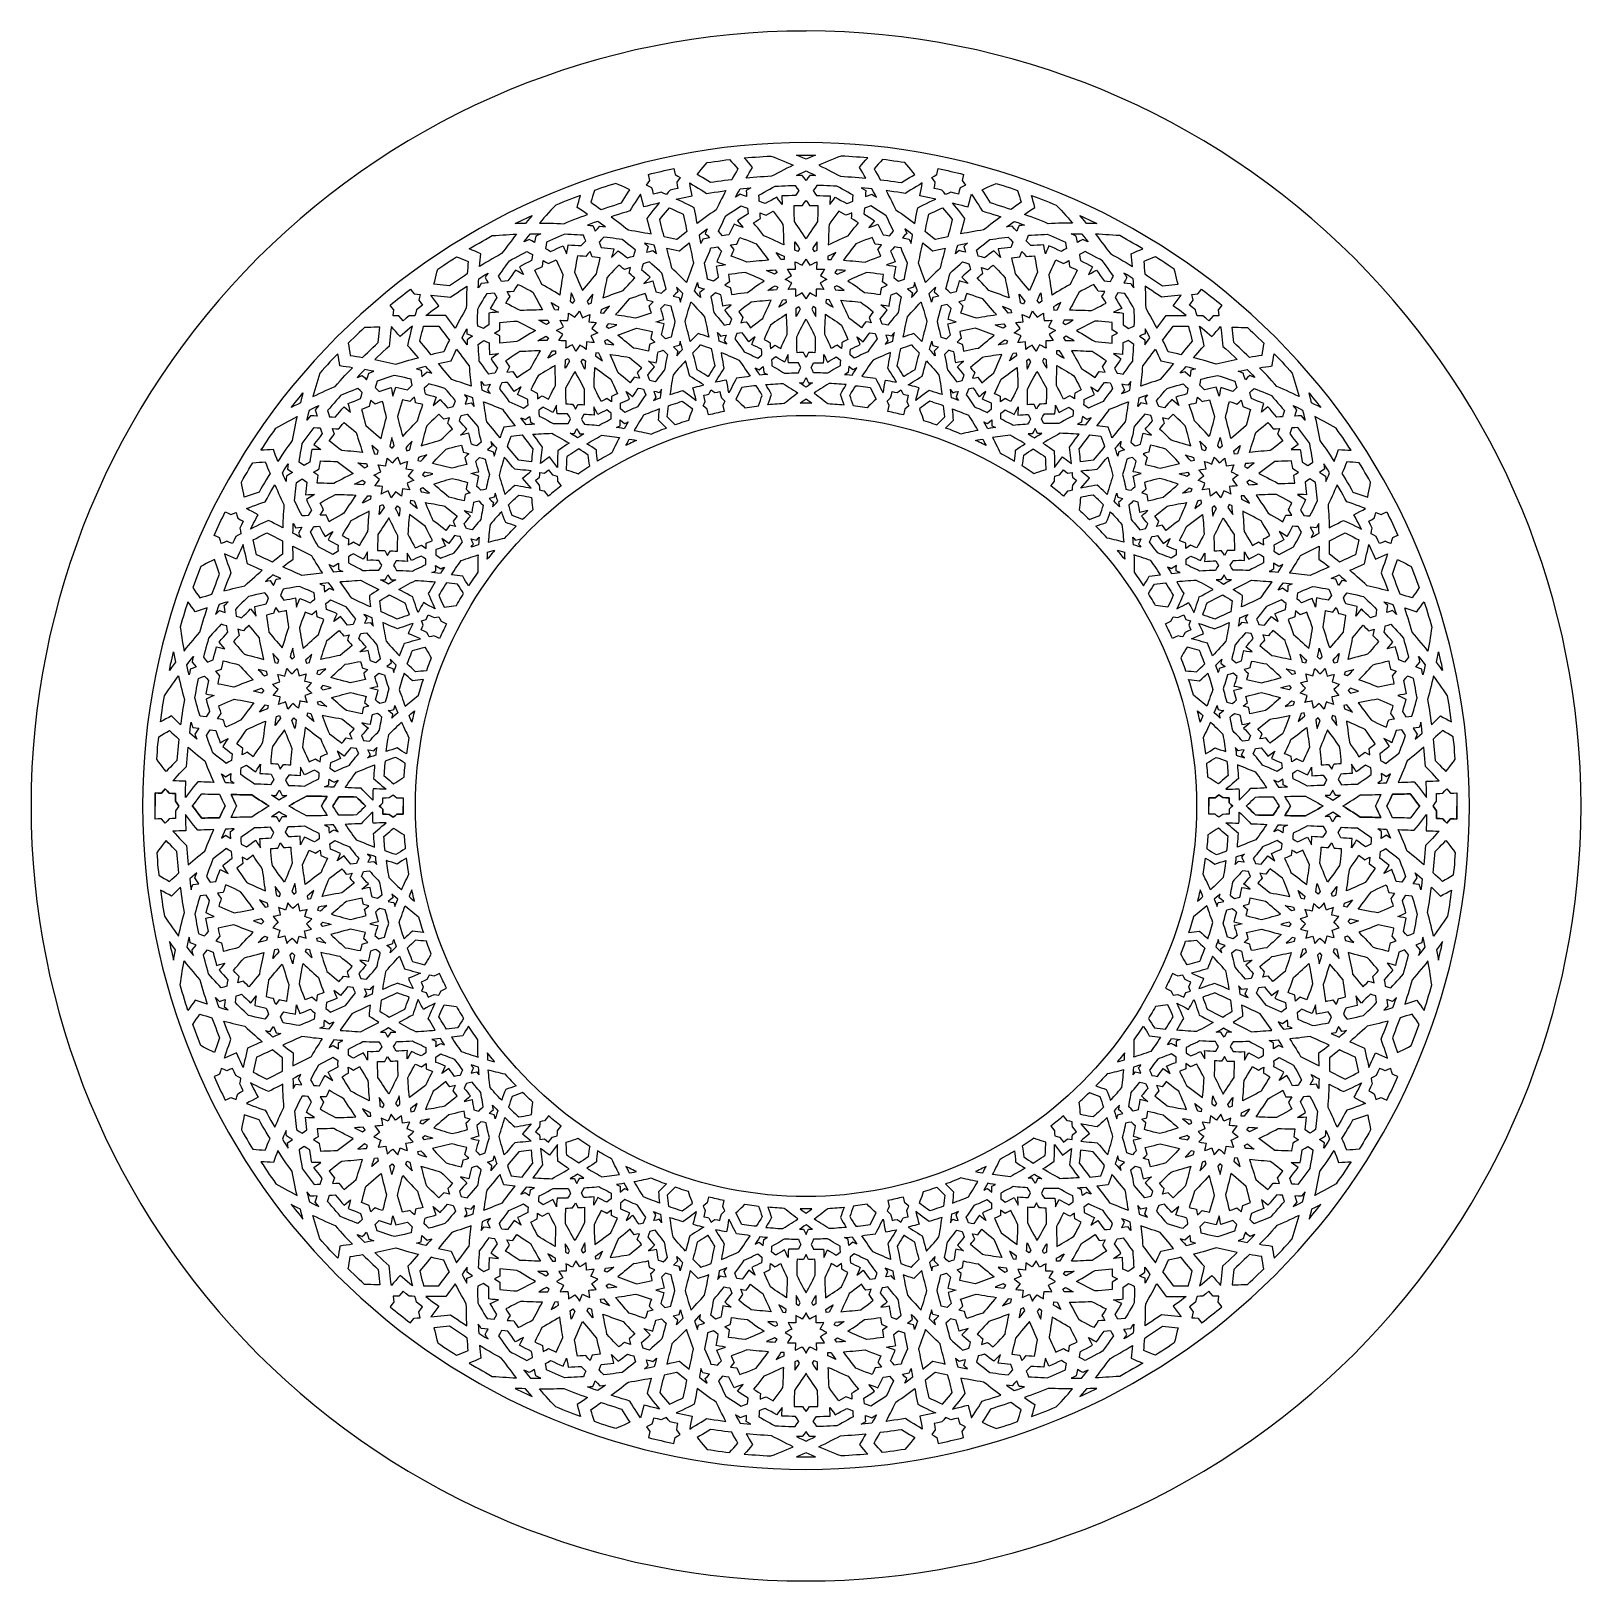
# Model space of a CAD drawing. Extents: x -250 to 250, y -250 to 250.
import ezdxf

# ---------------------------------------------------------------- set-up
doc = ezdxf.new("R2010")
doc.units = 0
doc.header["$MEASUREMENT"] = 0
doc.layers.add('LAYER_1', color=18, linetype='CONTINUOUS')
doc.layers.add('LAYER_2', color=174, linetype='CONTINUOUS')

msp = doc.modelspace()

# ---------------------------------------------------------------- linework, layer by layer
at = {"layer": 'LAYER_1'}
msp.add_lwpolyline([(0, 250, 0.414214), (-250, 0, 0.414214), (0, -250, 0.414214), (250, 0, 0.414214)], format="xyb", close=True, dxfattribs=at)
for points in [[(-45.02, 197.25), (-45.89, 197.62), (-46.76, 197.99), (-47.95, 197.7), (-49.15, 197.41), (-49.43, 198.4), (-49.72, 199.38), (-50.58, 199.82), (-51.44, 200.26), (-50.88, 201.04), (-50.33, 201.82), (-50.57, 202.78), (-50.81, 203.74), (-49.79, 203.99), (-48.77, 204.23), (-47.75, 204.48), (-46.73, 204.72), (-45.71, 204.96), (-44.68, 205.18), (-43.65, 205.39), (-42.62, 205.6), (-42.42, 204.63), (-42.22, 203.66), (-41.38, 203.19), (-40.54, 202.73), (-41.13, 201.96), (-41.71, 201.2), (-41.54, 200.19), (-41.37, 199.18), (-42.58, 198.93), (-43.78, 198.68), (-44.41, 197.98)], [(-21.95, 205.57), (-22.46, 204.68), (-22.96, 203.8), (-23.46, 202.91), (-23.95, 202.02), (-25.1, 201.9), (-26.25, 201.75), (-27.4, 201.58), (-28.54, 201.42), (-29.69, 201.26), (-30.83, 201.1), (-31.68, 201.64), (-32.52, 202.17), (-33.37, 202.69), (-34.23, 203.22), (-35.09, 203.74), (-34.46, 204.5), (-33.83, 205.27), (-33.19, 206.04), (-32.55, 206.8), (-31.9, 207.55), (-30.69, 207.72), (-29.49, 207.89), (-28.29, 208.06), (-27.09, 208.23), (-25.89, 208.39), (-24.68, 208.52), (-23.99, 207.79), (-23.3, 207.05), (-22.63, 206.31)], [(-4.1, 206.7), (-5.12, 206.21), (-6.14, 205.72), (-7.15, 205.21), (-8.15, 204.69), (-9.15, 204.17), (-10.15, 203.65), (-11.14, 203.13), (-12.31, 203.08), (-13.48, 203), (-14.65, 202.91), (-15.82, 202.82), (-16.99, 202.73), (-18.16, 202.63), (-19.32, 202.54), (-18.81, 203.41), (-18.29, 204.28), (-17.77, 205.15), (-17.24, 206.02), (-17.9, 206.78), (-18.56, 207.54), (-19.23, 208.3), (-19.9, 209.05), (-18.68, 209.15), (-17.46, 209.25), (-16.24, 209.34), (-15.02, 209.44), (-13.8, 209.54), (-12.58, 209.61), (-11.36, 209.67), (-10.31, 209.26), (-9.26, 208.84), (-8.22, 208.43), (-7.18, 208.02), (-6.15, 207.59), (-5.12, 207.14)], [(0, 208.64), (-1.01, 209.07), (-2.02, 209.51), (-3.03, 209.95), (-2.02, 209.97), (-1.01, 209.98), (0, 210), (1.01, 209.98), (2.02, 209.97), (3.03, 209.95), (2.02, 209.51), (1.01, 209.07)], [(4.1, 206.7), (5.12, 206.21), (6.14, 205.72), (7.15, 205.21), (8.15, 204.69), (9.15, 204.17), (10.15, 203.65), (11.14, 203.13), (12.31, 203.08), (13.48, 203), (14.65, 202.91), (15.82, 202.82), (16.99, 202.73), (18.16, 202.63), (19.32, 202.54), (18.81, 203.41), (18.29, 204.28), (17.77, 205.15), (17.24, 206.02), (17.9, 206.78), (18.56, 207.54), (19.23, 208.3), (19.9, 209.05), (18.68, 209.15), (17.46, 209.25), (16.24, 209.34), (15.02, 209.44), (13.8, 209.54), (12.58, 209.61), (11.36, 209.67), (10.31, 209.26), (9.26, 208.84), (8.22, 208.43), (7.18, 208.02), (6.15, 207.59), (5.12, 207.14)], [(21.95, 205.57), (22.46, 204.68), (22.96, 203.8), (23.46, 202.91), (23.95, 202.02), (25.1, 201.9), (26.25, 201.75), (27.4, 201.58), (28.54, 201.42), (29.69, 201.26), (30.83, 201.1), (31.68, 201.64), (32.52, 202.17), (33.37, 202.69), (34.23, 203.22), (35.09, 203.74), (34.46, 204.5), (33.83, 205.27), (33.19, 206.04), (32.55, 206.8), (31.9, 207.55), (30.69, 207.72), (29.49, 207.89), (28.29, 208.06), (27.09, 208.23), (25.89, 208.39), (24.68, 208.52), (23.99, 207.79), (23.3, 207.05), (22.63, 206.31)], [(45.02, 197.25), (44.41, 197.98), (43.78, 198.68), (42.58, 198.93), (41.37, 199.18), (41.54, 200.19), (41.71, 201.2), (41.13, 201.96), (40.54, 202.73), (41.38, 203.19), (42.22, 203.66), (42.42, 204.63), (42.62, 205.6), (43.65, 205.39), (44.68, 205.18), (45.71, 204.96), (46.73, 204.72), (47.75, 204.48), (48.77, 204.23), (49.79, 203.99), (50.81, 203.74), (50.57, 202.78), (50.33, 201.82), (50.88, 201.04), (51.44, 200.26), (50.58, 199.82), (49.72, 199.38), (49.43, 198.4), (49.15, 197.41), (47.95, 197.7), (46.76, 197.99), (45.89, 197.62)], [(-69.42, 194.75), (-68.58, 194.16), (-67.74, 193.58), (-66.9, 192.99), (-66.07, 192.4), (-64.98, 192.78), (-63.88, 193.15), (-62.79, 193.53), (-61.68, 193.87), (-60.58, 194.21), (-59.47, 194.55), (-58.94, 195.4), (-58.42, 196.25), (-57.88, 197.11), (-57.34, 197.96), (-56.79, 198.8), (-57.69, 199.22), (-58.59, 199.63), (-59.49, 200.03), (-60.4, 200.43), (-61.31, 200.82), (-62.47, 200.47), (-63.63, 200.11), (-64.79, 199.75), (-65.94, 199.36), (-67.09, 198.97), (-68.24, 198.58), (-68.54, 197.62), (-68.84, 196.66), (-69.13, 195.7)], [(-25.85, 198.53), (-26.31, 197.64), (-26.77, 196.74), (-27.22, 195.85), (-27.67, 194.97), (-28.12, 194.08), (-28.56, 193.19), (-28.99, 192.3), (-29.88, 191.7), (-30.76, 191.08), (-31.64, 190.45), (-32.51, 189.82), (-33.37, 189.19), (-34.23, 188.56), (-35.09, 187.93), (-35.28, 188.94), (-35.47, 189.95), (-35.66, 190.97), (-35.84, 191.98), (-36.03, 192.99), (-36.99, 193.47), (-37.95, 193.94), (-38.91, 194.4), (-39.88, 194.86), (-40.86, 195.31), (-41.84, 195.77), (-40.82, 195.98), (-39.8, 196.19), (-38.79, 196.4), (-37.77, 196.61), (-36.74, 196.8), (-36.94, 197.85), (-37.13, 198.89), (-37.33, 199.93), (-37.52, 200.98), (-36.6, 200.42), (-35.68, 199.86), (-34.77, 199.3), (-33.87, 198.74), (-32.97, 198.18), (-32.07, 197.62), (-30.83, 197.82), (-29.58, 197.99), (-28.34, 198.17), (-27.09, 198.35)], [(-2.32, 198.52), (-2.86, 197.71), (-3.4, 196.91), (-4.5, 196.9), (-5.6, 196.88), (-6.7, 196.85), (-7.8, 196.79), (-7.77, 195.87), (-7.73, 194.95), (-7.69, 194.03), (-8.27, 194.8), (-8.86, 195.57), (-9.45, 196.35), (-10.37, 195.84), (-11.29, 195.34), (-12.21, 194.84), (-13.12, 194.31), (-14.09, 194.7), (-15.07, 195.08), (-15.14, 196.03), (-15.22, 196.99), (-14.34, 197.5), (-13.46, 198), (-12.58, 198.51), (-11.69, 198.99), (-10.8, 199.47), (-9.9, 199.94), (-8.83, 199.99), (-7.77, 200.04), (-6.71, 200.09), (-5.64, 200.12), (-4.58, 200.14), (-3.51, 200.16), (-2.92, 199.34)], [(0, 201.78), (-0.6, 202.61), (-1.21, 203.44), (-2.14, 203.43), (-3.08, 203.41), (-2.05, 203.9), (-1.03, 204.39), (0, 204.89), (1.03, 204.39), (2.05, 203.9), (3.08, 203.41), (2.14, 203.43), (1.21, 203.44), (0.6, 202.61)], [(2.32, 198.52), (2.86, 197.71), (3.4, 196.91), (4.5, 196.9), (5.6, 196.88), (6.7, 196.85), (7.8, 196.79), (7.77, 195.87), (7.73, 194.95), (7.69, 194.03), (8.27, 194.8), (8.86, 195.57), (9.45, 196.35), (10.37, 195.84), (11.29, 195.34), (12.21, 194.84), (13.12, 194.31), (14.09, 194.7), (15.07, 195.08), (15.14, 196.03), (15.22, 196.99), (14.34, 197.5), (13.46, 198), (12.58, 198.51), (11.69, 198.99), (10.8, 199.47), (9.9, 199.94), (8.83, 199.99), (7.77, 200.04), (6.71, 200.09), (5.64, 200.12), (4.58, 200.14), (3.51, 200.16), (2.92, 199.34)], [(25.85, 198.53), (26.31, 197.64), (26.77, 196.74), (27.22, 195.85), (27.67, 194.97), (28.12, 194.08), (28.56, 193.19), (28.99, 192.3), (29.88, 191.7), (30.76, 191.08), (31.64, 190.45), (32.51, 189.82), (33.37, 189.19), (34.23, 188.56), (35.09, 187.93), (35.28, 188.94), (35.47, 189.95), (35.66, 190.97), (35.84, 191.98), (36.03, 192.99), (36.99, 193.47), (37.95, 193.94), (38.91, 194.4), (39.88, 194.86), (40.86, 195.31), (41.84, 195.77), (40.82, 195.98), (39.8, 196.19), (38.79, 196.4), (37.77, 196.61), (36.74, 196.8), (36.94, 197.85), (37.13, 198.89), (37.33, 199.93), (37.52, 200.98), (36.6, 200.42), (35.68, 199.86), (34.77, 199.3), (33.87, 198.74), (32.97, 198.18), (32.07, 197.62), (30.83, 197.82), (29.58, 197.99), (28.34, 198.17), (27.09, 198.35)], [(69.42, 194.75), (68.58, 194.16), (67.74, 193.58), (66.9, 192.99), (66.07, 192.4), (64.98, 192.78), (63.88, 193.15), (62.79, 193.53), (61.68, 193.87), (60.58, 194.21), (59.47, 194.55), (58.94, 195.4), (58.42, 196.25), (57.88, 197.11), (57.34, 197.96), (56.79, 198.8), (57.69, 199.22), (58.59, 199.63), (59.49, 200.03), (60.4, 200.43), (61.31, 200.82), (62.47, 200.47), (63.63, 200.11), (64.79, 199.75), (65.94, 199.36), (67.09, 198.97), (68.24, 198.58), (68.54, 197.62), (68.84, 196.66), (69.13, 195.7)], [(-85.99, 188.01), (-84.85, 188), (-83.72, 187.99), (-82.6, 187.98), (-81.48, 187.97), (-80.35, 187.93), (-79.22, 187.89), (-78.1, 187.84), (-77.02, 188.29), (-75.93, 188.74), (-74.85, 189.19), (-73.75, 189.6), (-72.65, 190.02), (-71.56, 190.43), (-70.46, 190.85), (-71.3, 191.41), (-72.15, 191.97), (-73, 192.53), (-73.86, 193.09), (-73.59, 194.06), (-73.32, 195.03), (-73.05, 196), (-72.77, 196.97), (-73.91, 196.53), (-75.06, 196.1), (-76.2, 195.67), (-77.35, 195.23), (-78.48, 194.77), (-79.61, 194.3), (-80.74, 193.83), (-81.51, 193.01), (-82.28, 192.19), (-83.03, 191.37), (-83.78, 190.53), (-84.52, 189.68), (-85.26, 188.84)], [(-62.85, 190.08), (-62.05, 189.49), (-61.25, 188.89), (-60.45, 188.28), (-59.66, 187.67), (-58.87, 187.06), (-58.09, 186.45), (-57.31, 185.83), (-56.25, 185.67), (-55.19, 185.5), (-54.13, 185.33), (-53.08, 185.14), (-52.02, 184.94), (-50.97, 184.74), (-49.92, 184.53), (-50.19, 185.53), (-50.46, 186.52), (-50.73, 187.51), (-51, 188.5), (-51.27, 189.5), (-50.61, 190.35), (-49.95, 191.2), (-49.29, 192.05), (-48.61, 192.88), (-47.93, 193.7), (-47.24, 194.53), (-48.26, 194.29), (-49.27, 194.05), (-50.27, 193.79), (-51.28, 193.52), (-52.28, 193.24), (-52.56, 194.27), (-52.83, 195.29), (-53.11, 196.32), (-53.39, 197.34), (-53.98, 196.45), (-54.57, 195.55), (-55.15, 194.66), (-55.72, 193.77), (-56.29, 192.87), (-56.85, 191.96), (-58.05, 191.59), (-59.25, 191.22), (-60.45, 190.85), (-61.66, 190.48)], [(-17.82, 199.4), (-18.58, 198.97), (-19.33, 198.51), (-19.24, 197.55), (-19.14, 196.58), (-20.2, 196.95), (-21.26, 197.32), (-22.01, 196.86), (-22.75, 196.4), (-22.27, 197.29), (-21.78, 198.17), (-21.29, 199.05), (-20.14, 199.18), (-18.98, 199.31)], [(0, 182.97), (-0.52, 183.76), (-1.04, 184.56), (-1.57, 185.35), (-2.11, 186.14), (-2.64, 186.94), (-3.19, 187.73), (-3.73, 188.52), (-3.75, 189.55), (-3.77, 190.58), (-3.79, 191.61), (-3.81, 192.63), (-3.83, 193.66), (-2.92, 193.68), (-2.01, 193.69), (-1.1, 193.7), (-0.55, 194.52), (0, 195.33), (0.55, 194.52), (1.1, 193.7), (2.01, 193.69), (2.92, 193.68), (3.83, 193.66), (3.81, 192.63), (3.79, 191.61), (3.77, 190.58), (3.75, 189.55), (3.73, 188.52), (3.19, 187.73), (2.64, 186.94), (2.11, 186.14), (1.57, 185.35), (1.04, 184.56), (0.52, 183.76)], [(17.82, 199.4), (18.58, 198.97), (19.33, 198.51), (19.24, 197.55), (19.14, 196.58), (20.2, 196.95), (21.26, 197.32), (22.01, 196.86), (22.75, 196.4), (22.27, 197.29), (21.78, 198.17), (21.29, 199.05), (20.14, 199.18), (18.98, 199.31)], [(62.85, 190.08), (62.05, 189.49), (61.25, 188.89), (60.45, 188.28), (59.66, 187.67), (58.87, 187.06), (58.09, 186.45), (57.31, 185.83), (56.25, 185.67), (55.19, 185.5), (54.13, 185.33), (53.08, 185.14), (52.02, 184.94), (50.97, 184.74), (49.92, 184.53), (50.19, 185.53), (50.46, 186.52), (50.73, 187.51), (51, 188.5), (51.27, 189.5), (50.61, 190.35), (49.95, 191.2), (49.29, 192.05), (48.61, 192.88), (47.93, 193.7), (47.24, 194.53), (48.26, 194.29), (49.27, 194.05), (50.27, 193.79), (51.28, 193.52), (52.28, 193.24), (52.56, 194.27), (52.83, 195.29), (53.11, 196.32), (53.39, 197.34), (53.98, 196.45), (54.57, 195.55), (55.15, 194.66), (55.72, 193.77), (56.29, 192.87), (56.85, 191.96), (58.05, 191.59), (59.25, 191.22), (60.45, 190.85), (61.66, 190.48)], [(85.99, 188.01), (84.85, 188), (83.72, 187.99), (82.6, 187.98), (81.48, 187.97), (80.35, 187.93), (79.22, 187.89), (78.1, 187.84), (77.02, 188.29), (75.93, 188.74), (74.85, 189.19), (73.75, 189.6), (72.65, 190.02), (71.56, 190.43), (70.46, 190.85), (71.3, 191.41), (72.15, 191.97), (73, 192.53), (73.86, 193.09), (73.59, 194.06), (73.32, 195.03), (73.05, 196), (72.77, 196.97), (73.91, 196.53), (75.06, 196.1), (76.2, 195.67), (77.35, 195.23), (78.48, 194.77), (79.61, 194.3), (80.74, 193.83), (81.51, 193.01), (82.28, 192.19), (83.03, 191.37), (83.78, 190.53), (84.52, 189.68), (85.26, 188.84)], [(-90.51, 187.95), (-91.62, 187.92), (-92.72, 187.89), (-93.83, 187.85), (-92.92, 188.29), (-92.01, 188.74), (-91.11, 189.18), (-90.2, 189.63), (-89.29, 190.07), (-88.37, 190.49), (-89.09, 189.66), (-89.81, 188.81)], [(-41.7, 182.72), (-41.74, 182.69), (-42.74, 182.93), (-43.76, 183.17), (-44.77, 183.4), (-45.79, 183.64), (-46.02, 184.56), (-46.25, 185.48), (-46.48, 186.39), (-46.71, 187.31), (-46.94, 188.23), (-47.17, 189.15), (-46.56, 189.9), (-45.95, 190.66), (-45.33, 191.42), (-44.7, 192.17), (-44.08, 192.93), (-44.03, 192.91), (-44, 192.95), (-43.11, 192.56), (-42.22, 192.14), (-41.33, 191.72), (-40.45, 191.3), (-39.57, 190.88), (-39.38, 189.95), (-39.19, 189.02), (-38.99, 188.1), (-38.8, 187.17), (-38.61, 186.24), (-38.42, 185.32), (-39.24, 184.67), (-40.05, 184.02), (-40.86, 183.38), (-41.66, 182.71)], [(-18.65, 191.02), (-19.53, 190.47), (-20.4, 189.91), (-21.27, 189.36), (-22.13, 188.8), (-21.51, 188.07), (-20.89, 187.33), (-20.28, 186.6), (-21.24, 186.95), (-22.21, 187.31), (-23.18, 187.67), (-23.6, 186.82), (-24.02, 185.96), (-24.44, 185.11), (-24.85, 184.25), (-25.87, 184.1), (-26.9, 183.95), (-27.57, 184.7), (-28.23, 185.44), (-27.77, 186.42), (-27.31, 187.4), (-26.84, 188.38), (-26.36, 189.36), (-25.88, 190.35), (-25.06, 190.9), (-24.24, 191.46), (-23.41, 191.99), (-22.57, 192.52), (-21.73, 193.05), (-20.89, 193.58), (-19.86, 193.21), (-18.83, 192.84), (-18.74, 191.93)], [(-7.18, 181.07), (-8.09, 181.49), (-9, 181.91), (-9.91, 182.33), (-10.83, 182.75), (-11.76, 183.17), (-12.69, 183.56), (-13.62, 183.95), (-14.26, 184.79), (-14.92, 185.63), (-15.57, 186.47), (-16.24, 187.31), (-16.9, 188.15), (-16.17, 188.6), (-15.43, 189.04), (-14.69, 189.49), (-14.76, 190.41), (-14.83, 191.34), (-13.86, 190.95), (-12.89, 190.56), (-12.14, 191), (-11.39, 191.43), (-10.63, 191.85), (-9.98, 190.99), (-9.33, 190.13), (-8.69, 189.27), (-8.06, 188.41), (-7.43, 187.55), (-7.39, 186.47), (-7.35, 185.39), (-7.31, 184.31), (-7.26, 183.23), (-7.22, 182.15)], [(7.18, 181.07), (8.09, 181.49), (9, 181.91), (9.91, 182.33), (10.83, 182.75), (11.76, 183.17), (12.69, 183.56), (13.62, 183.95), (14.26, 184.79), (14.92, 185.63), (15.57, 186.47), (16.24, 187.31), (16.9, 188.15), (16.17, 188.6), (15.43, 189.04), (14.69, 189.49), (14.76, 190.41), (14.83, 191.34), (13.86, 190.95), (12.89, 190.56), (12.14, 191), (11.39, 191.43), (10.63, 191.85), (9.98, 190.99), (9.33, 190.13), (8.69, 189.27), (8.06, 188.41), (7.44, 187.55), (7.39, 186.47), (7.35, 185.39), (7.31, 184.31), (7.26, 183.23), (7.22, 182.15)], [(18.65, 191.02), (19.53, 190.47), (20.4, 189.91), (21.27, 189.36), (22.13, 188.8), (21.51, 188.07), (20.89, 187.33), (20.28, 186.6), (21.24, 186.95), (22.21, 187.31), (23.18, 187.67), (23.6, 186.82), (24.02, 185.96), (24.44, 185.11), (24.85, 184.25), (25.87, 184.1), (26.9, 183.95), (27.57, 184.7), (28.23, 185.44), (27.77, 186.42), (27.31, 187.4), (26.84, 188.38), (26.36, 189.36), (25.88, 190.35), (25.06, 190.9), (24.24, 191.46), (23.41, 191.99), (22.57, 192.52), (21.73, 193.05), (20.89, 193.58), (19.86, 193.21), (18.83, 192.84), (18.74, 191.93)], [(41.7, 182.72), (41.66, 182.71), (40.86, 183.38), (40.05, 184.02), (39.24, 184.67), (38.42, 185.32), (38.61, 186.24), (38.8, 187.17), (38.99, 188.1), (39.19, 189.02), (39.38, 189.95), (39.57, 190.88), (40.45, 191.3), (41.33, 191.72), (42.22, 192.14), (43.11, 192.56), (44, 192.95), (44.03, 192.91), (44.08, 192.93), (44.7, 192.17), (45.33, 191.42), (45.95, 190.66), (46.56, 189.9), (47.17, 189.15), (46.94, 188.23), (46.71, 187.31), (46.48, 186.39), (46.25, 185.48), (46.02, 184.56), (45.79, 183.64), (44.77, 183.4), (43.76, 183.17), (42.74, 182.93), (41.74, 182.69)], [(90.51, 187.95), (89.81, 188.81), (89.09, 189.66), (88.37, 190.49), (89.29, 190.07), (90.2, 189.63), (91.11, 189.18), (92.01, 188.74), (92.92, 188.29), (93.83, 187.85), (92.72, 187.89), (91.62, 187.92)], [(-70.46, 187.38), (-69.59, 187.31), (-68.71, 187.24), (-68.38, 186.32), (-68.04, 185.41), (-67.26, 186.23), (-66.46, 187.02), (-65.59, 186.92), (-64.72, 186.82), (-65.54, 187.41), (-66.36, 188), (-67.19, 188.59), (-68.28, 188.2), (-69.37, 187.79)], [(-33.28, 182.87), (-33.58, 182.15), (-33.88, 181.44), (-34.05, 182.38), (-34.23, 183.31), (-34.4, 184.25), (-33.56, 184.88), (-32.71, 185.51), (-31.85, 186.14), (-32.17, 185.43), (-32.48, 184.71), (-31.79, 183.98), (-31.1, 183.25), (-32.19, 183.06)], [(33.28, 182.87), (33.58, 182.15), (33.88, 181.44), (34.05, 182.38), (34.23, 183.31), (34.4, 184.25), (33.56, 184.88), (32.71, 185.51), (31.85, 186.14), (32.17, 185.43), (32.48, 184.71), (31.79, 183.98), (31.1, 183.25), (32.19, 183.06)], [(70.46, 187.38), (69.59, 187.31), (68.71, 187.24), (68.38, 186.32), (68.04, 185.41), (67.26, 186.23), (66.46, 187.02), (65.59, 186.92), (64.72, 186.82), (65.54, 187.41), (66.36, 188), (67.19, 188.59), (68.28, 188.2), (69.37, 187.79)], [(-93.38, 184.46), (-94.09, 183.57), (-94.78, 182.67), (-95.47, 181.78), (-96.15, 180.88), (-96.83, 179.99), (-97.51, 179.09), (-98.18, 178.2), (-99.2, 177.62), (-100.22, 177.04), (-101.24, 176.46), (-102.25, 175.87), (-103.27, 175.29), (-104.28, 174.69), (-105.28, 174.08), (-105.2, 175.09), (-105.11, 176.11), (-105.03, 177.14), (-104.93, 178.15), (-105.85, 178.55), (-106.77, 178.93), (-107.69, 179.32), (-108.62, 179.7), (-107.58, 180.34), (-106.53, 180.97), (-105.47, 181.57), (-104.4, 182.18), (-103.34, 182.78), (-102.28, 183.39), (-101.21, 184), (-100.09, 184.07), (-98.96, 184.15), (-97.84, 184.22), (-96.72, 184.28), (-95.61, 184.35), (-94.5, 184.41)], [(-87.54, 181.78), (-88.44, 182.27), (-89.35, 182.76), (-90.19, 182.35), (-91.03, 181.94), (-90.32, 182.82), (-89.61, 183.7), (-88.89, 184.58), (-87.76, 184.6), (-86.63, 184.62), (-85.49, 184.61), (-86.34, 184.22), (-87.18, 183.82), (-87.36, 182.8)], [(-84.05, 179.88), (-83.21, 179.39), (-82.37, 178.89), (-81.37, 179.35), (-80.37, 179.8), (-79.37, 180.25), (-78.36, 180.71), (-78, 179.86), (-77.63, 179.01), (-77.26, 178.17), (-77.08, 179.12), (-76.88, 180.06), (-76.68, 181.01), (-75.63, 180.95), (-74.58, 180.89), (-73.53, 180.83), (-72.49, 180.76), (-71.79, 181.55), (-71.07, 182.31), (-71.42, 183.2), (-71.76, 184.09), (-72.78, 184.18), (-73.78, 184.24), (-74.79, 184.29), (-75.8, 184.34), (-76.82, 184.39), (-77.84, 184.44), (-78.82, 184.03), (-79.8, 183.62), (-80.77, 183.18), (-81.74, 182.74), (-82.71, 182.3), (-83.68, 181.87), (-83.87, 180.87)], [(-66.07, 180.19), (-65.05, 180.09), (-64.02, 179.97), (-63, 179.84), (-61.98, 179.7), (-62.22, 178.77), (-62.46, 177.85), (-62.7, 176.92), (-61.98, 177.66), (-61.26, 178.39), (-60.54, 179.12), (-59.79, 178.54), (-59.04, 177.96), (-58.3, 177.38), (-57.56, 176.8), (-56.57, 177.11), (-55.58, 177.41), (-55.3, 178.36), (-55.02, 179.32), (-55.86, 180.01), (-56.71, 180.69), (-57.56, 181.38), (-58.42, 182.06), (-59.28, 182.74), (-60.25, 182.87), (-61.23, 183), (-62.21, 183.12), (-63.2, 183.24), (-64.18, 183.37), (-65.18, 183.49), (-65.95, 182.71), (-66.7, 181.91), (-66.39, 181.05)], [(-49.36, 179.19), (-48.78, 178.68), (-48.2, 178.16), (-48.45, 179.08), (-48.7, 180), (-48.95, 180.92), (-49.98, 181.13), (-51.02, 181.33), (-52.07, 181.54), (-51.48, 181.03), (-50.88, 180.52), (-51.19, 179.56), (-51.49, 178.61), (-50.43, 178.9)], [(-38.56, 168.94), (-38.58, 168.88), (-39.24, 169.55), (-39.9, 170.22), (-40.57, 170.88), (-41.24, 171.54), (-41.91, 172.2), (-42.59, 172.87), (-43.27, 173.53), (-43.5, 174.45), (-43.73, 175.38), (-43.96, 176.3), (-44.2, 177.23), (-44.43, 178.15), (-44.66, 179.08), (-44.89, 180), (-43.88, 179.76), (-42.89, 179.52), (-41.89, 179.28), (-40.9, 179.04), (-40.87, 179.06), (-40.83, 179.06), (-40.05, 179.72), (-39.26, 180.36), (-38.46, 181), (-37.66, 181.65), (-37.46, 180.71), (-37.27, 179.78), (-37.08, 178.85), (-36.88, 177.91), (-36.69, 176.98), (-36.5, 176.04), (-36.3, 175.11), (-36.63, 174.22), (-36.96, 173.34), (-37.28, 172.45), (-37.6, 171.57), (-37.91, 170.69), (-38.21, 169.8), (-38.52, 168.9)], [(-26, 174.54), (-26.98, 174.4), (-27.96, 174.25), (-28.94, 174.08), (-28.79, 173.18), (-28.64, 172.28), (-28.49, 171.37), (-28.34, 170.47), (-29.09, 169.88), (-29.83, 169.28), (-30.78, 169.61), (-31.73, 169.93), (-31.92, 170.95), (-32.11, 171.98), (-32.3, 173.01), (-32.49, 174.03), (-32.69, 175.06), (-32.29, 176.05), (-31.89, 177.04), (-31.48, 178.03), (-31.07, 179.02), (-30.65, 180.01), (-29.59, 180.19), (-28.54, 180.38), (-27.91, 179.66), (-27.29, 178.95), (-27.67, 178.1), (-28.04, 177.25), (-28.41, 176.38), (-28.77, 175.51), (-27.85, 175.21), (-26.92, 174.88)], [(-12.1, 176.06), (-13.1, 175.98), (-14.09, 175.9), (-15.08, 175.82), (-16.08, 175.74), (-17.07, 175.65), (-18.06, 175.54), (-19.06, 175.43), (-20.07, 175.84), (-21.09, 176.24), (-22.11, 176.65), (-23.14, 177.03), (-24.17, 177.4), (-23.84, 178.12), (-23.51, 178.84), (-23.17, 179.56), (-23.78, 180.29), (-24.4, 181.01), (-23.38, 181.15), (-22.35, 181.28), (-22, 181.99), (-21.65, 182.7), (-21.3, 183.41), (-20.25, 183.01), (-19.2, 182.61), (-18.15, 182.21), (-17.11, 181.8), (-16.08, 181.37), (-15.5, 180.61), (-14.92, 179.85), (-14.35, 179.1), (-13.78, 178.34), (-13.21, 177.58), (-12.66, 176.82)], [(-2.06, 179.69), (-2.59, 178.82), (-3.55, 179.3), (-3.57, 180.21), (-3.59, 181.12), (-3.6, 182.03), (-3.08, 181.25), (-2.57, 180.47)], [(2.06, 179.69), (2.59, 178.82), (3.55, 179.3), (3.57, 180.21), (3.59, 181.12), (3.6, 182.03), (3.08, 181.25), (2.57, 180.47)], [(12.1, 176.06), (13.1, 175.98), (14.09, 175.9), (15.08, 175.82), (16.08, 175.74), (17.07, 175.65), (18.06, 175.54), (19.06, 175.43), (20.07, 175.84), (21.09, 176.24), (22.11, 176.65), (23.14, 177.03), (24.17, 177.4), (23.84, 178.12), (23.51, 178.84), (23.17, 179.56), (23.78, 180.29), (24.4, 181.01), (23.38, 181.15), (22.35, 181.28), (22, 181.99), (21.65, 182.7), (21.3, 183.41), (20.25, 183.01), (19.2, 182.61), (18.15, 182.21), (17.11, 181.8), (16.08, 181.37), (15.5, 180.61), (14.92, 179.85), (14.35, 179.1), (13.78, 178.34), (13.21, 177.58), (12.66, 176.82)], [(26, 174.54), (26.98, 174.4), (27.96, 174.25), (28.94, 174.08), (28.79, 173.18), (28.64, 172.28), (28.49, 171.37), (28.34, 170.47), (29.09, 169.88), (29.83, 169.28), (30.78, 169.61), (31.73, 169.93), (31.92, 170.95), (32.11, 171.98), (32.3, 173.01), (32.49, 174.03), (32.69, 175.06), (32.29, 176.05), (31.89, 177.04), (31.48, 178.03), (31.07, 179.02), (30.65, 180.01), (29.59, 180.19), (28.54, 180.38), (27.91, 179.66), (27.29, 178.95), (27.67, 178.1), (28.04, 177.25), (28.41, 176.38), (28.77, 175.51), (27.85, 175.21), (26.92, 174.88)], [(38.56, 168.94), (38.52, 168.9), (38.21, 169.8), (37.91, 170.69), (37.6, 171.57), (37.28, 172.45), (36.96, 173.34), (36.63, 174.22), (36.3, 175.11), (36.5, 176.04), (36.69, 176.98), (36.88, 177.91), (37.08, 178.85), (37.27, 179.78), (37.46, 180.71), (37.66, 181.65), (38.46, 181), (39.26, 180.36), (40.05, 179.72), (40.83, 179.06), (40.87, 179.06), (40.9, 179.04), (41.89, 179.28), (42.89, 179.52), (43.88, 179.76), (44.89, 180), (44.66, 179.08), (44.43, 178.15), (44.2, 177.23), (43.96, 176.3), (43.73, 175.38), (43.5, 174.45), (43.27, 173.53), (42.59, 172.87), (41.91, 172.2), (41.24, 171.54), (40.57, 170.88), (39.9, 170.22), (39.24, 169.55), (38.58, 168.88)], [(49.36, 179.19), (48.78, 178.68), (48.2, 178.16), (48.45, 179.08), (48.7, 180), (48.95, 180.92), (49.98, 181.13), (51.02, 181.33), (52.07, 181.54), (51.48, 181.03), (50.88, 180.52), (51.19, 179.56), (51.49, 178.61), (50.43, 178.9)], [(66.07, 180.19), (65.05, 180.09), (64.02, 179.97), (63, 179.84), (61.98, 179.7), (62.22, 178.77), (62.46, 177.85), (62.7, 176.92), (61.98, 177.66), (61.26, 178.39), (60.54, 179.12), (59.79, 178.54), (59.04, 177.96), (58.3, 177.38), (57.56, 176.8), (56.57, 177.11), (55.58, 177.41), (55.3, 178.36), (55.02, 179.32), (55.86, 180.01), (56.71, 180.69), (57.56, 181.38), (58.42, 182.06), (59.28, 182.74), (60.25, 182.87), (61.23, 183), (62.21, 183.12), (63.2, 183.24), (64.18, 183.37), (65.18, 183.49), (65.95, 182.71), (66.7, 181.91), (66.39, 181.05)], [(84.05, 179.88), (83.21, 179.39), (82.37, 178.89), (81.37, 179.35), (80.37, 179.8), (79.37, 180.25), (78.36, 180.71), (78, 179.86), (77.63, 179.01), (77.26, 178.17), (77.08, 179.12), (76.88, 180.06), (76.68, 181.01), (75.63, 180.95), (74.58, 180.89), (73.53, 180.83), (72.49, 180.76), (71.79, 181.55), (71.07, 182.31), (71.42, 183.2), (71.76, 184.09), (72.78, 184.18), (73.78, 184.24), (74.79, 184.29), (75.8, 184.34), (76.82, 184.39), (77.84, 184.44), (78.82, 184.03), (79.8, 183.62), (80.77, 183.18), (81.74, 182.74), (82.71, 182.3), (83.68, 181.87), (83.87, 180.87)], [(87.54, 181.78), (87.36, 182.8), (87.18, 183.82), (86.34, 184.22), (85.49, 184.61), (86.63, 184.62), (87.76, 184.6), (88.89, 184.58), (89.61, 183.7), (90.32, 182.82), (91.03, 181.94), (90.19, 182.35), (89.35, 182.76), (88.44, 182.27)], [(93.38, 184.46), (94.09, 183.57), (94.78, 182.67), (95.47, 181.78), (96.15, 180.88), (96.83, 179.99), (97.51, 179.09), (98.18, 178.2), (99.2, 177.62), (100.22, 177.04), (101.24, 176.46), (102.25, 175.87), (103.27, 175.29), (104.28, 174.69), (105.28, 174.08), (105.2, 175.09), (105.11, 176.11), (105.03, 177.14), (104.93, 178.15), (105.85, 178.55), (106.77, 178.93), (107.69, 179.32), (108.62, 179.7), (107.58, 180.34), (106.53, 180.97), (105.47, 181.57), (104.4, 182.18), (103.34, 182.78), (102.28, 183.39), (101.21, 184), (100.09, 184.07), (98.96, 184.15), (97.84, 184.22), (96.72, 184.28), (95.61, 184.35), (94.5, 184.41)], [(-108.97, 175.69), (-109.05, 174.67), (-109.12, 173.66), (-109.19, 172.65), (-109.25, 171.64), (-110.21, 171), (-111.18, 170.37), (-112.15, 169.73), (-113.11, 169.1), (-114.08, 168.46), (-115.03, 167.8), (-116.02, 167.92), (-117.01, 168.03), (-118.01, 168.13), (-119.01, 168.24), (-120.01, 168.34), (-119.78, 169.3), (-119.54, 170.26), (-119.29, 171.22), (-119.04, 172.19), (-118.79, 173.16), (-117.79, 173.85), (-116.78, 174.51), (-115.76, 175.18), (-114.75, 175.85), (-113.73, 176.51), (-112.72, 177.18), (-111.78, 176.81), (-110.84, 176.44), (-109.9, 176.07)], [(-88.22, 177.85), (-88.37, 176.9), (-88.51, 175.95), (-89.5, 175.46), (-90.47, 174.95), (-91.44, 174.43), (-92.41, 173.92), (-91.98, 173.1), (-91.55, 172.29), (-91.12, 171.47), (-91.98, 171.92), (-92.84, 172.37), (-93.71, 172.81), (-94.33, 171.97), (-94.93, 171.1), (-95.53, 170.23), (-96.13, 169.37), (-97.17, 169.3), (-98.22, 169.22), (-98.7, 170.05), (-99.18, 170.88), (-98.61, 171.71), (-98.03, 172.54), (-97.45, 173.38), (-96.87, 174.21), (-96.28, 175.05), (-95.68, 175.86), (-94.74, 176.36), (-93.79, 176.86), (-92.85, 177.35), (-91.91, 177.85), (-90.97, 178.35), (-90.02, 178.82), (-89.12, 178.34)], [(-79.38, 164.83), (-80.19, 165.33), (-81.01, 165.82), (-81.84, 166.31), (-82.66, 166.8), (-83.49, 167.28), (-84.33, 167.76), (-85.17, 168.25), (-85.63, 169.16), (-86.09, 170.08), (-86.56, 171), (-87.02, 171.92), (-87.49, 172.83), (-86.67, 173.23), (-85.85, 173.64), (-85.03, 174.04), (-84.89, 175), (-84.74, 175.96), (-83.9, 175.48), (-83.06, 175), (-82.24, 175.4), (-81.4, 175.77), (-80.57, 176.15), (-80.15, 175.21), (-79.72, 174.28), (-79.29, 173.34), (-78.86, 172.41), (-78.43, 171.47), (-78.59, 170.52), (-78.73, 169.58), (-78.87, 168.64), (-79.01, 167.69), (-79.14, 166.74), (-79.26, 165.78)], [(-72.1, 166.27), (-71.47, 167.04), (-70.83, 167.81), (-70.18, 168.57), (-69.53, 169.34), (-68.87, 170.12), (-68.22, 170.89), (-67.55, 171.65), (-67.33, 172.69), (-67.11, 173.72), (-66.88, 174.76), (-66.64, 175.8), (-66.4, 176.85), (-67.26, 176.93), (-68.12, 177.02), (-68.99, 177.11), (-69.32, 177.97), (-69.66, 178.83), (-70.37, 178.07), (-71.06, 177.28), (-71.93, 177.34), (-72.8, 177.4), (-73.67, 177.46), (-73.88, 176.4), (-74.09, 175.35), (-74.29, 174.31), (-74.49, 173.26), (-74.68, 172.21), (-74.25, 171.22), (-73.82, 170.23), (-73.39, 169.24), (-72.96, 168.25), (-72.53, 167.26)], [(-52.31, 168.53), (-51.36, 168.83), (-50.41, 169.12), (-49.46, 169.41), (-49.2, 168.53), (-48.95, 167.65), (-48.69, 166.78), (-48.43, 165.9), (-47.5, 165.69), (-46.57, 165.47), (-45.86, 166.16), (-45.14, 166.85), (-45.41, 167.86), (-45.69, 168.87), (-45.96, 169.88), (-46.23, 170.89), (-46.5, 171.9), (-47.29, 172.62), (-48.08, 173.34), (-48.88, 174.06), (-49.69, 174.78), (-50.5, 175.49), (-51.52, 175.19), (-52.55, 174.88), (-52.8, 173.97), (-53.06, 173.06), (-52.34, 172.45), (-51.64, 171.84), (-50.93, 171.23), (-50.23, 170.62), (-50.93, 169.92), (-51.62, 169.23)], [(-6.99, 176.33), (-8.07, 176.28), (-8.59, 177.04), (-9.13, 177.81), (-9.66, 178.57), (-8.78, 178.16), (-7.9, 177.74), (-7.03, 177.33)], [(0, 163.52), (-0.4, 164.2), (-0.8, 164.88), (-1.2, 165.56), (-1.89, 165.15), (-2.57, 164.75), (-3.25, 164.34), (-3.27, 165.13), (-3.28, 165.92), (-3.3, 166.71), (-4.11, 166.7), (-4.91, 166.68), (-5.71, 166.66), (-5.33, 167.36), (-4.95, 168.05), (-4.56, 168.74), (-5.28, 169.13), (-6, 169.49), (-6.73, 169.85), (-6.03, 170.28), (-5.33, 170.71), (-4.63, 171.11), (-5.06, 171.79), (-5.5, 172.47), (-5.94, 173.13), (-5.1, 173.16), (-4.26, 173.17), (-3.43, 173.19), (-3.44, 173.98), (-3.46, 174.77), (-3.48, 175.56), (-2.73, 175.17), (-2, 174.79), (-1.26, 174.41), (-0.85, 175.1), (-0.42, 175.79), (0, 176.48), (0.42, 175.79), (0.85, 175.1), (1.26, 174.41), (2, 174.79), (2.73, 175.17), (3.48, 175.56), (3.46, 174.77), (3.44, 173.98), (3.43, 173.19), (4.26, 173.17), (5.1, 173.16), (5.94, 173.13), (5.5, 172.47), (5.06, 171.79), (4.63, 171.11), (5.33, 170.71), (6.03, 170.28), (6.73, 169.85), (6, 169.49), (5.28, 169.13), (4.56, 168.74), (4.95, 168.05), (5.33, 167.36), (5.71, 166.66), (4.91, 166.68), (4.11, 166.7), (3.3, 166.71), (3.28, 165.92), (3.27, 165.13), (3.25, 164.34), (2.57, 164.75), (1.89, 165.15), (1.2, 165.56), (0.8, 164.88), (0.4, 164.2)], [(6.99, 176.33), (8.07, 176.28), (8.59, 177.04), (9.13, 177.81), (9.66, 178.57), (8.78, 178.16), (7.9, 177.74), (7.03, 177.33)], [(52.31, 168.53), (51.36, 168.83), (50.41, 169.12), (49.46, 169.41), (49.2, 168.53), (48.95, 167.65), (48.69, 166.78), (48.43, 165.9), (47.5, 165.69), (46.57, 165.47), (45.86, 166.16), (45.14, 166.85), (45.41, 167.86), (45.69, 168.87), (45.96, 169.88), (46.23, 170.89), (46.5, 171.9), (47.29, 172.62), (48.08, 173.34), (48.88, 174.06), (49.69, 174.78), (50.5, 175.49), (51.52, 175.19), (52.55, 174.88), (52.8, 173.97), (53.06, 173.06), (52.34, 172.45), (51.64, 171.84), (50.93, 171.23), (50.23, 170.62), (50.93, 169.92), (51.62, 169.23)], [(72.1, 166.27), (71.47, 167.04), (70.83, 167.81), (70.18, 168.57), (69.53, 169.34), (68.87, 170.12), (68.22, 170.89), (67.55, 171.65), (67.33, 172.69), (67.11, 173.72), (66.88, 174.76), (66.64, 175.8), (66.4, 176.85), (67.26, 176.93), (68.12, 177.02), (68.99, 177.11), (69.32, 177.97), (69.66, 178.83), (70.37, 178.07), (71.06, 177.28), (71.93, 177.34), (72.8, 177.4), (73.67, 177.46), (73.88, 176.4), (74.09, 175.35), (74.29, 174.31), (74.49, 173.26), (74.68, 172.21), (74.25, 171.22), (73.82, 170.23), (73.39, 169.24), (72.96, 168.25), (72.53, 167.26)], [(79.38, 164.83), (79.26, 165.78), (79.14, 166.74), (79.01, 167.69), (78.87, 168.64), (78.73, 169.58), (78.59, 170.52), (78.43, 171.47), (78.86, 172.41), (79.29, 173.34), (79.72, 174.28), (80.15, 175.21), (80.57, 176.15), (81.4, 175.77), (82.24, 175.4), (83.06, 175), (83.9, 175.48), (84.74, 175.96), (84.89, 175), (85.03, 174.04), (85.85, 173.64), (86.67, 173.23), (87.49, 172.83), (87.02, 171.92), (86.56, 171), (86.09, 170.08), (85.63, 169.16), (85.17, 168.25), (84.33, 167.76), (83.49, 167.28), (82.66, 166.8), (81.84, 166.31), (81.01, 165.82), (80.19, 165.33)], [(88.22, 177.85), (88.37, 176.9), (88.51, 175.95), (89.5, 175.46), (90.47, 174.95), (91.44, 174.43), (92.41, 173.92), (91.98, 173.1), (91.55, 172.29), (91.12, 171.47), (91.98, 171.92), (92.84, 172.37), (93.71, 172.81), (94.33, 171.97), (94.93, 171.1), (95.53, 170.23), (96.13, 169.37), (97.17, 169.3), (98.22, 169.22), (98.7, 170.05), (99.18, 170.88), (98.61, 171.71), (98.03, 172.54), (97.45, 173.38), (96.87, 174.21), (96.28, 175.05), (95.68, 175.86), (94.74, 176.36), (93.79, 176.86), (92.85, 177.35), (91.91, 177.85), (90.97, 178.35), (90.02, 178.82), (89.12, 178.34)], [(108.97, 175.69), (109.05, 174.67), (109.12, 173.66), (109.19, 172.65), (109.25, 171.64), (110.21, 171), (111.18, 170.37), (112.15, 169.73), (113.11, 169.1), (114.08, 168.46), (115.03, 167.8), (116.02, 167.92), (117.01, 168.03), (118.01, 168.13), (119.01, 168.24), (120.01, 168.34), (119.78, 169.3), (119.54, 170.26), (119.29, 171.22), (119.04, 172.19), (118.79, 173.16), (117.79, 173.85), (116.78, 174.51), (115.76, 175.18), (114.75, 175.85), (113.73, 176.51), (112.72, 177.18), (111.78, 176.81), (110.84, 176.44), (109.9, 176.07)], [(-102.57, 171.93), (-103.06, 171.19), (-103.54, 170.45), (-103.04, 169.62), (-102.53, 168.79), (-103.65, 168.68), (-104.78, 168.56), (-105.25, 167.83), (-105.72, 167.1), (-105.67, 168.1), (-105.61, 169.1), (-105.55, 170.1), (-104.56, 170.71), (-103.57, 171.32)], [(-65.49, 163.88), (-64.56, 164.25), (-63.63, 164.6), (-62.69, 164.95), (-61.76, 165.3), (-60.83, 165.66), (-59.89, 166.01), (-58.95, 166.34), (-58.21, 167.13), (-57.47, 167.93), (-56.72, 168.73), (-55.96, 169.53), (-55.2, 170.33), (-55.81, 170.83), (-56.42, 171.33), (-57.03, 171.83), (-56.8, 172.76), (-56.56, 173.68), (-57.54, 173.35), (-58.51, 173.02), (-59.14, 173.51), (-59.76, 174), (-60.39, 174.49), (-61.17, 173.68), (-61.94, 172.87), (-62.7, 172.04), (-63.46, 171.21), (-64.21, 170.38), (-64.4, 169.45), (-64.6, 168.52), (-64.78, 167.59), (-64.97, 166.66), (-65.15, 165.74), (-65.32, 164.81)], [(-13.46, 169.45), (-14.32, 169.84), (-15.2, 170.24), (-16.07, 170.63), (-16.95, 171), (-17.84, 171.37), (-18.73, 171.74), (-19.62, 172.1), (-20.7, 171.98), (-21.78, 171.86), (-22.86, 171.71), (-23.94, 171.56), (-25.02, 171.4), (-24.9, 170.64), (-24.79, 169.88), (-24.68, 169.12), (-25.44, 168.54), (-26.2, 167.96), (-25.3, 167.62), (-24.41, 167.28), (-24.3, 166.52), (-24.19, 165.75), (-24.08, 164.99), (-23.04, 165.14), (-22.01, 165.29), (-20.97, 165.43), (-19.93, 165.55), (-18.89, 165.67), (-18.13, 166.22), (-17.36, 166.77), (-16.59, 167.32), (-15.81, 167.87), (-15.03, 168.39), (-14.25, 168.92)], [(-9.32, 172.1), (-10.2, 171.56), (-11.06, 171.97), (-11.92, 172.36), (-12.78, 172.75), (-11.82, 172.82), (-10.86, 172.9), (-9.9, 172.94)], [(9.32, 172.1), (10.2, 171.56), (11.06, 171.97), (11.92, 172.36), (12.78, 172.75), (11.82, 172.82), (10.86, 172.9), (9.9, 172.94)], [(26.2, 167.96), (25.44, 168.54), (24.68, 169.12), (24.79, 169.88), (24.9, 170.64), (25.02, 171.4), (23.94, 171.56), (22.86, 171.71), (21.78, 171.86), (20.7, 171.98), (19.62, 172.1), (18.73, 171.74), (17.84, 171.37), (16.95, 171), (16.07, 170.63), (15.2, 170.24), (14.32, 169.84), (13.46, 169.45), (14.25, 168.92), (15.03, 168.39), (15.81, 167.87), (16.59, 167.32), (17.36, 166.77), (18.13, 166.22), (18.89, 165.67), (19.93, 165.55), (20.97, 165.43), (22.01, 165.29), (23.04, 165.14), (24.08, 164.99), (24.19, 165.75), (24.3, 166.52), (24.41, 167.28), (25.3, 167.62)], [(65.49, 163.88), (64.56, 164.25), (63.63, 164.6), (62.69, 164.95), (61.76, 165.3), (60.83, 165.66), (59.89, 166.01), (58.95, 166.34), (58.21, 167.13), (57.47, 167.93), (56.72, 168.73), (55.96, 169.53), (55.2, 170.33), (55.81, 170.83), (56.42, 171.33), (57.03, 171.83), (56.8, 172.76), (56.56, 173.68), (57.54, 173.35), (58.51, 173.02), (59.14, 173.51), (59.76, 174), (60.39, 174.49), (61.17, 173.68), (61.94, 172.87), (62.7, 172.04), (63.46, 171.21), (64.21, 170.38), (64.4, 169.45), (64.6, 168.52), (64.78, 167.59), (64.97, 166.66), (65.15, 165.74), (65.32, 164.81)], [(102.57, 171.93), (103.06, 171.19), (103.54, 170.45), (103.04, 169.62), (102.53, 168.79), (103.65, 168.68), (104.78, 168.56), (105.25, 167.83), (105.72, 167.1), (105.67, 168.1), (105.61, 169.1), (105.55, 170.1), (104.56, 170.71), (103.57, 171.32)], [(-126.14, 158.17), (-127.08, 158.14), (-128.03, 158.1), (-128.99, 157.33), (-129.94, 156.55), (-130.63, 157.31), (-131.31, 158.07), (-132.26, 158.08), (-133.22, 158.1), (-133.07, 159.05), (-132.92, 160.01), (-133.55, 160.77), (-134.18, 161.53), (-133.37, 162.2), (-132.55, 162.85), (-131.74, 163.51), (-130.92, 164.16), (-130.1, 164.82), (-129.28, 165.48), (-128.45, 166.12), (-127.62, 166.75), (-127.01, 165.97), (-126.41, 165.18), (-125.45, 165.12), (-124.49, 165.05), (-124.69, 164.12), (-124.88, 163.18), (-124.29, 162.35), (-123.7, 161.51), (-124.69, 160.77), (-125.65, 160.01), (-125.9, 159.09)], [(-109.42, 167.64), (-109.45, 166.64), (-109.48, 165.64), (-109.51, 164.65), (-109.53, 163.66), (-109.55, 162.67), (-109.56, 161.68), (-109.57, 160.69), (-110.09, 159.74), (-110.62, 158.8), (-111.13, 157.86), (-111.65, 156.92), (-112.16, 155.98), (-112.67, 155.05), (-113.15, 154.1), (-113.76, 154.92), (-114.37, 155.75), (-114.98, 156.58), (-115.59, 157.41), (-116.2, 158.24), (-117.26, 158.25), (-118.33, 158.25), (-119.4, 158.26), (-120.48, 158.26), (-121.56, 158.25), (-122.65, 158.24), (-121.82, 158.87), (-120.99, 159.49), (-120.16, 160.12), (-119.32, 160.74), (-118.49, 161.37), (-119.12, 162.22), (-119.75, 163.08), (-120.38, 163.94), (-121.01, 164.79), (-119.95, 164.7), (-118.88, 164.6), (-117.81, 164.48), (-116.74, 164.37), (-115.68, 164.24), (-114.63, 164.12), (-113.6, 164.84), (-112.57, 165.57), (-111.52, 166.26), (-110.47, 166.95)], [(-99.68, 164), (-100.23, 163.13), (-100.78, 162.25), (-101.33, 161.38), (-101.87, 160.52), (-100.99, 160.12), (-100.11, 159.72), (-99.23, 159.32), (-100.26, 159.23), (-101.28, 159.14), (-102.3, 159.02), (-102.31, 158.07), (-102.32, 157.11), (-102.33, 156.16), (-102.33, 155.22), (-103.19, 154.65), (-104.06, 154.08), (-104.98, 154.46), (-105.9, 154.83), (-105.92, 155.93), (-105.92, 157.01), (-105.92, 158.09), (-105.91, 159.18), (-105.9, 160.27), (-105.4, 161.12), (-104.9, 161.97), (-104.39, 162.82), (-103.88, 163.68), (-103.35, 164.51), (-102.81, 165.35), (-101.72, 165.46), (-100.63, 165.56), (-100.16, 164.78)], [(-85.03, 160.02), (-86.03, 160.01), (-87.04, 160), (-88.05, 159.99), (-89.05, 159.95), (-90.06, 159.91), (-91.07, 159.87), (-92.08, 159.82), (-93.03, 160.3), (-93.99, 160.79), (-94.95, 161.26), (-95.91, 161.73), (-96.87, 162.19), (-96.41, 162.92), (-95.93, 163.64), (-95.45, 164.35), (-95.92, 165.16), (-96.38, 165.96), (-95.34, 166.02), (-94.29, 166.08), (-93.8, 166.8), (-93.31, 167.53), (-92.82, 168.25), (-91.86, 167.76), (-90.91, 167.26), (-89.96, 166.76), (-89.01, 166.25), (-88.07, 165.74), (-87.56, 164.79), (-87.06, 163.84), (-86.55, 162.88), (-86.04, 161.93), (-85.54, 160.98)], [(-76.12, 162.8), (-75.25, 162.24), (-74.6, 163.09), (-74.98, 163.91), (-75.36, 164.74), (-75.73, 165.57), (-75.87, 164.64), (-75.99, 163.72)], [(-70.21, 161.91), (-69.22, 162.33), (-69.07, 163.24), (-68.92, 164.16), (-68.77, 165.08), (-69.39, 164.33), (-70, 163.58), (-70.61, 162.83)], [(-49.27, 162.68), (-50.2, 162.88), (-51.14, 163.08), (-51.37, 163.81), (-51.6, 164.55), (-51.83, 165.28), (-52.87, 164.96), (-53.91, 164.63), (-54.94, 164.28), (-55.97, 163.93), (-57, 163.57), (-57.64, 162.86), (-58.29, 162.15), (-58.92, 161.42), (-59.55, 160.69), (-60.17, 159.96), (-60.79, 159.23), (-61.4, 158.51), (-60.46, 158.37), (-59.52, 158.23), (-58.58, 158.09), (-57.65, 157.95), (-56.72, 157.8), (-55.79, 157.63), (-54.86, 157.46), (-53.87, 157.8), (-52.88, 158.13), (-51.89, 158.47), (-50.89, 158.79), (-49.89, 159.1), (-50.12, 159.84), (-50.35, 160.57), (-50.58, 161.31), (-49.93, 161.99)], [(-40.89, 163.99), (-40.71, 163.26), (-40.53, 162.53), (-40.25, 163.45), (-39.97, 164.36), (-39.69, 165.28), (-40.36, 165.97), (-41.04, 166.65), (-41.73, 167.33), (-41.55, 166.61), (-41.36, 165.88), (-42.1, 165.2), (-42.82, 164.51), (-41.86, 164.26)], [(-34.31, 165.49), (-34.15, 164.75), (-34, 164.02), (-34.65, 164.73), (-35.3, 165.43), (-35.96, 166.14), (-35.64, 167.05), (-35.33, 167.95), (-35.01, 168.86), (-34.85, 168.13), (-34.7, 167.39), (-33.75, 167.09), (-32.79, 166.79), (-33.55, 166.14)], [(-24.09, 161.71), (-25, 161.58), (-25.91, 161.44), (-26.82, 161.28), (-26.97, 162.19), (-27.12, 163.09), (-27.27, 163.99), (-27.42, 164.89), (-28.29, 165.2), (-29.17, 165.51), (-29.92, 164.9), (-30.67, 164.28), (-30.48, 163.25), (-30.29, 162.22), (-30.1, 161.2), (-29.91, 160.17), (-29.71, 159.14), (-29.04, 158.34), (-28.38, 157.54), (-27.71, 156.74), (-27.06, 155.93), (-26.41, 155.13), (-25.5, 155.29), (-24.59, 155.45), (-24.28, 156.29), (-23.96, 157.14), (-24.52, 157.86), (-25.09, 158.57), (-25.66, 159.28), (-26.23, 159.98), (-25.52, 160.57), (-24.81, 161.14)], [(-9.53, 166.48), (-10.46, 166.43), (-11.38, 166.36), (-12.3, 166.29), (-11.53, 166.81), (-10.76, 167.32), (-9.98, 167.82), (-9.07, 167.36)], [(9.53, 166.48), (10.46, 166.43), (11.38, 166.36), (12.3, 166.29), (11.53, 166.81), (10.76, 167.32), (9.98, 167.82), (9.07, 167.36)], [(24.09, 161.71), (25, 161.58), (25.91, 161.44), (26.82, 161.28), (26.97, 162.19), (27.12, 163.09), (27.27, 163.99), (27.42, 164.89), (28.29, 165.2), (29.17, 165.51), (29.92, 164.9), (30.67, 164.28), (30.48, 163.25), (30.29, 162.22), (30.1, 161.2), (29.91, 160.17), (29.71, 159.14), (29.04, 158.34), (28.38, 157.54), (27.71, 156.74), (27.06, 155.93), (26.41, 155.13), (25.5, 155.29), (24.59, 155.45), (24.28, 156.29), (23.96, 157.14), (24.52, 157.86), (25.09, 158.57), (25.66, 159.28), (26.23, 159.98), (25.52, 160.57), (24.81, 161.14)], [(34.31, 165.49), (34.15, 164.75), (34, 164.02), (34.65, 164.73), (35.3, 165.43), (35.96, 166.14), (35.64, 167.05), (35.33, 167.95), (35.01, 168.86), (34.85, 168.13), (34.7, 167.39), (33.75, 167.09), (32.79, 166.79), (33.55, 166.14)], [(40.89, 163.99), (40.71, 163.26), (40.53, 162.53), (40.25, 163.45), (39.97, 164.36), (39.69, 165.28), (40.36, 165.97), (41.04, 166.65), (41.73, 167.33), (41.55, 166.61), (41.36, 165.88), (42.1, 165.2), (42.82, 164.51), (41.86, 164.26)], [(61.4, 158.51), (60.79, 159.23), (60.17, 159.96), (59.55, 160.69), (58.92, 161.42), (58.29, 162.15), (57.64, 162.86), (57, 163.57), (55.97, 163.93), (54.94, 164.28), (53.91, 164.63), (52.87, 164.96), (51.83, 165.28), (51.6, 164.55), (51.37, 163.81), (51.14, 163.08), (50.2, 162.88), (49.27, 162.68), (49.93, 161.99), (50.58, 161.31), (50.35, 160.57), (50.12, 159.84), (49.89, 159.1), (50.89, 158.79), (51.89, 158.47), (52.88, 158.13), (53.87, 157.8), (54.86, 157.46), (55.79, 157.63), (56.72, 157.8), (57.65, 157.95), (58.58, 158.09), (59.52, 158.23), (60.46, 158.37)], [(70.21, 161.91), (69.22, 162.33), (69.07, 163.24), (68.92, 164.16), (68.77, 165.08), (69.39, 164.33), (70, 163.58), (70.61, 162.83)], [(76.12, 162.8), (75.25, 162.24), (74.6, 163.09), (74.98, 163.91), (75.36, 164.74), (75.73, 165.57), (75.87, 164.64), (75.99, 163.72)], [(85.03, 160.02), (86.03, 160.01), (87.04, 160), (88.05, 159.99), (89.05, 159.95), (90.06, 159.91), (91.07, 159.87), (92.08, 159.82), (93.03, 160.3), (93.99, 160.79), (94.95, 161.26), (95.91, 161.73), (96.87, 162.19), (96.41, 162.92), (95.93, 163.64), (95.45, 164.35), (95.92, 165.16), (96.38, 165.96), (95.34, 166.02), (94.29, 166.08), (93.8, 166.8), (93.31, 167.53), (92.82, 168.25), (91.86, 167.76), (90.91, 167.26), (89.96, 166.76), (89.01, 166.25), (88.07, 165.74), (87.56, 164.79), (87.06, 163.84), (86.55, 162.88), (86.04, 161.93), (85.54, 160.98)], [(99.68, 164), (100.23, 163.13), (100.78, 162.25), (101.33, 161.38), (101.87, 160.52), (100.99, 160.12), (100.11, 159.72), (99.23, 159.32), (100.26, 159.23), (101.28, 159.14), (102.3, 159.02), (102.31, 158.07), (102.32, 157.11), (102.32, 156.16), (102.32, 155.22), (103.19, 154.65), (104.06, 154.08), (104.98, 154.46), (105.9, 154.83), (105.92, 155.93), (105.92, 157.01), (105.92, 158.09), (105.91, 159.18), (105.9, 160.27), (105.4, 161.12), (104.9, 161.97), (104.39, 162.82), (103.88, 163.68), (103.35, 164.51), (102.81, 165.35), (101.72, 165.46), (100.63, 165.56), (100.16, 164.78)], [(109.42, 167.64), (109.45, 166.64), (109.48, 165.64), (109.51, 164.65), (109.53, 163.66), (109.55, 162.67), (109.56, 161.68), (109.57, 160.69), (110.09, 159.74), (110.62, 158.8), (111.13, 157.86), (111.65, 156.92), (112.16, 155.98), (112.67, 155.05), (113.15, 154.1), (113.76, 154.92), (114.37, 155.75), (114.98, 156.58), (115.59, 157.41), (116.2, 158.24), (117.26, 158.25), (118.33, 158.25), (119.4, 158.26), (120.48, 158.26), (121.56, 158.25), (122.65, 158.24), (121.82, 158.87), (120.99, 159.49), (120.16, 160.12), (119.32, 160.74), (118.49, 161.37), (119.12, 162.22), (119.75, 163.08), (120.38, 163.94), (121.01, 164.79), (119.95, 164.7), (118.88, 164.6), (117.81, 164.48), (116.74, 164.37), (115.68, 164.24), (114.63, 164.12), (113.6, 164.84), (112.57, 165.57), (111.52, 166.26), (110.47, 166.95)], [(126.14, 158.17), (125.9, 159.09), (125.65, 160.01), (124.69, 160.77), (123.7, 161.51), (124.29, 162.35), (124.88, 163.18), (124.69, 164.12), (124.49, 165.05), (125.45, 165.12), (126.41, 165.18), (127.01, 165.97), (127.62, 166.75), (128.45, 166.12), (129.28, 165.48), (130.1, 164.82), (130.92, 164.16), (131.74, 163.51), (132.55, 162.85), (133.37, 162.2), (134.18, 161.53), (133.55, 160.77), (132.92, 160.01), (133.07, 159.05), (133.22, 158.1), (132.26, 158.08), (131.31, 158.07), (130.63, 157.31), (129.94, 156.55), (128.99, 157.33), (128.03, 158.1), (127.08, 158.14)], [(-79.82, 161), (-79.93, 159.99), (-81, 160.02), (-81.41, 160.83), (-81.82, 161.64), (-82.23, 162.45), (-81.43, 161.97), (-80.62, 161.49)], [(-66.27, 159.1), (-65.24, 158.99), (-64.65, 159.73), (-64.05, 160.47), (-63.44, 161.2), (-64.34, 160.84), (-65.23, 160.47), (-66.12, 160.1)], [(-48.46, 156.15), (-47.58, 156.42), (-46.7, 156.69), (-45.82, 156.96), (-46.08, 157.84), (-46.33, 158.71), (-46.59, 159.59), (-46.85, 160.47), (-46.2, 161.13), (-45.54, 161.78), (-44.59, 161.55), (-43.64, 161.31), (-43.37, 160.3), (-43.09, 159.29), (-42.82, 158.28), (-42.55, 157.27), (-42.28, 156.27), (-42.54, 155.26), (-42.79, 154.25), (-43.04, 153.24), (-43.28, 152.24), (-43.52, 151.24), (-44.4, 150.98), (-45.28, 150.71), (-45.93, 151.34), (-46.59, 151.96), (-46.39, 152.85), (-46.2, 153.74), (-45.99, 154.63), (-45.79, 155.52), (-46.67, 155.73), (-47.57, 155.94)], [(-34.78, 152.39), (-34.82, 152.4), (-35.46, 151.76), (-36.1, 151.13), (-36.74, 150.5), (-37.37, 149.86), (-37.6, 150.79), (-37.83, 151.71), (-38.06, 152.64), (-38.29, 153.57), (-38.53, 154.49), (-38.76, 155.42), (-38.99, 156.34), (-38.74, 157.23), (-38.48, 158.11), (-38.22, 159), (-37.96, 159.89), (-37.69, 160.77), (-37.41, 161.66), (-37.14, 162.56), (-37.09, 162.51), (-37.07, 162.57), (-36.44, 161.9), (-35.81, 161.22), (-35.18, 160.53), (-34.55, 159.84), (-33.93, 159.15), (-33.32, 158.46), (-32.71, 157.77), (-32.51, 156.84), (-32.32, 155.9), (-32.13, 154.97), (-31.93, 154.03), (-31.74, 153.1), (-31.55, 152.17), (-31.35, 151.23), (-32.2, 151.53), (-33.05, 151.84), (-33.9, 152.14), (-34.76, 152.42)], [(-11.21, 163.12), (-12.13, 163.04), (-13.05, 162.97), (-13.98, 162.9), (-14.9, 162.83), (-15.82, 162.74), (-16.74, 162.64), (-17.66, 162.54), (-18.48, 161.93), (-19.3, 161.32), (-20.12, 160.71), (-20.92, 160.09), (-21.72, 159.45), (-21.26, 158.84), (-20.8, 158.24), (-20.34, 157.63), (-20.68, 156.77), (-21.02, 155.91), (-20.14, 156.04), (-19.25, 156.15), (-18.8, 155.52), (-18.36, 154.9), (-17.92, 154.28), (-17.13, 154.88), (-16.34, 155.49), (-15.55, 156.09), (-14.75, 156.7), (-13.94, 157.28), (-13.57, 158.11), (-13.18, 158.94), (-12.8, 159.78), (-12.41, 160.61), (-12.01, 161.45), (-11.62, 162.28)], [(-6.44, 162.37), (-7.2, 161.88), (-7.96, 161.39), (-8.71, 160.9), (-8.3, 161.71), (-7.89, 162.52), (-7.47, 163.32), (-6.48, 163.37)], [(-1.84, 160.25), (-2.27, 159.45), (-2.7, 158.66), (-3.13, 157.86), (-3.14, 158.77), (-3.16, 159.68), (-3.18, 160.59), (-2.34, 161.11)], [(1.84, 160.25), (2.27, 159.45), (2.7, 158.66), (3.13, 157.86), (3.14, 158.77), (3.16, 159.68), (3.18, 160.59), (2.34, 161.11)], [(6.44, 162.37), (7.2, 161.88), (7.96, 161.39), (8.71, 160.9), (8.3, 161.71), (7.89, 162.52), (7.47, 163.32), (6.48, 163.37)], [(11.21, 163.12), (12.13, 163.04), (13.05, 162.97), (13.98, 162.9), (14.9, 162.83), (15.82, 162.74), (16.74, 162.64), (17.66, 162.54), (18.48, 161.93), (19.3, 161.32), (20.12, 160.71), (20.92, 160.09), (21.72, 159.45), (21.26, 158.84), (20.8, 158.24), (20.34, 157.63), (20.68, 156.77), (21.02, 155.91), (20.14, 156.04), (19.25, 156.15), (18.8, 155.52), (18.36, 154.9), (17.92, 154.28), (17.13, 154.88), (16.34, 155.49), (15.55, 156.09), (14.75, 156.7), (13.94, 157.28), (13.57, 158.11), (13.18, 158.94), (12.8, 159.78), (12.41, 160.61), (12.01, 161.45), (11.62, 162.28)], [(34.78, 152.39), (34.76, 152.42), (33.9, 152.14), (33.05, 151.84), (32.2, 151.53), (31.35, 151.23), (31.55, 152.17), (31.74, 153.1), (31.93, 154.03), (32.13, 154.97), (32.32, 155.9), (32.51, 156.84), (32.71, 157.77), (33.32, 158.46), (33.93, 159.15), (34.55, 159.84), (35.18, 160.53), (35.81, 161.22), (36.44, 161.9), (37.07, 162.57), (37.09, 162.51), (37.14, 162.56), (37.41, 161.66), (37.69, 160.77), (37.96, 159.89), (38.22, 159), (38.48, 158.11), (38.74, 157.23), (38.99, 156.34), (38.76, 155.42), (38.53, 154.49), (38.29, 153.57), (38.06, 152.64), (37.83, 151.71), (37.6, 150.79), (37.37, 149.86), (36.74, 150.5), (36.1, 151.13), (35.46, 151.76), (34.82, 152.4)], [(48.46, 156.15), (47.58, 156.42), (46.7, 156.69), (45.82, 156.96), (46.08, 157.84), (46.33, 158.71), (46.59, 159.59), (46.85, 160.47), (46.2, 161.13), (45.54, 161.78), (44.59, 161.55), (43.64, 161.31), (43.37, 160.3), (43.09, 159.29), (42.82, 158.28), (42.55, 157.27), (42.28, 156.27), (42.54, 155.26), (42.79, 154.25), (43.04, 153.24), (43.28, 152.24), (43.52, 151.24), (44.4, 150.98), (45.28, 150.71), (45.93, 151.34), (46.59, 151.96), (46.39, 152.85), (46.2, 153.74), (45.99, 154.63), (45.79, 155.52), (46.67, 155.73), (47.57, 155.94)], [(66.27, 159.1), (65.24, 158.99), (64.65, 159.73), (64.05, 160.47), (63.44, 161.2), (64.34, 160.84), (65.23, 160.47), (66.12, 160.1)], [(79.82, 161), (79.93, 159.99), (81, 160.02), (81.41, 160.83), (81.82, 161.64), (82.23, 162.45), (81.43, 161.97), (80.62, 161.49)], [(-87.29, 153.36), (-88.15, 152.87), (-89.02, 152.38), (-89.89, 151.88), (-90.74, 151.36), (-91.59, 150.84), (-92.44, 150.32), (-93.29, 149.79), (-94.38, 149.73), (-95.47, 149.65), (-96.56, 149.55), (-97.65, 149.45), (-98.74, 149.34), (-98.76, 150.13), (-98.77, 150.92), (-98.78, 151.71), (-99.65, 152.1), (-100.52, 152.49), (-99.65, 153.06), (-98.79, 153.63), (-98.79, 154.42), (-98.79, 155.23), (-98.78, 156.02), (-97.65, 156.11), (-96.53, 156.2), (-95.41, 156.28), (-94.29, 156.36), (-93.18, 156.44), (-92.33, 156.02), (-91.48, 155.58), (-90.64, 155.14), (-89.79, 154.7), (-88.95, 154.26), (-88.12, 153.81)], [(-82.8, 155.83), (-83.76, 155.33), (-84.56, 155.79), (-85.38, 156.25), (-86.19, 156.71), (-85.22, 156.71), (-84.24, 156.71), (-83.27, 156.71)], [(-70.94, 147.31), (-71.6, 147.76), (-72.25, 148.2), (-72.91, 148.64), (-73.36, 147.98), (-73.8, 147.32), (-74.24, 146.66), (-74.6, 147.37), (-74.96, 148.07), (-75.31, 148.78), (-76.03, 148.42), (-76.74, 148.04), (-77.45, 147.66), (-77.41, 148.46), (-77.37, 149.25), (-77.33, 150.05), (-78.13, 150.07), (-78.94, 150.09), (-79.75, 150.11), (-79.31, 150.79), (-78.86, 151.47), (-78.41, 152.16), (-79.09, 152.57), (-79.78, 152.99), (-80.46, 153.4), (-79.72, 153.79), (-78.98, 154.18), (-78.24, 154.56), (-78.59, 155.26), (-78.95, 155.97), (-79.31, 156.67), (-78.47, 156.64), (-77.64, 156.61), (-76.81, 156.58), (-76.73, 157.38), (-76.65, 158.18), (-76.56, 158.99), (-75.89, 158.56), (-75.21, 158.12), (-74.54, 157.69), (-74.04, 158.36), (-73.54, 159.02), (-73.04, 159.68), (-72.71, 158.96), (-72.38, 158.24), (-72.05, 157.52), (-71.29, 157.87), (-70.53, 158.21), (-69.77, 158.56), (-69.87, 157.76), (-69.97, 156.96), (-70.07, 156.17), (-69.26, 156.1), (-68.45, 156.03), (-67.64, 155.96), (-68.13, 155.31), (-68.62, 154.65), (-69.1, 154), (-68.45, 153.55), (-67.8, 153.09), (-67.16, 152.63), (-67.89, 152.3), (-68.63, 151.96), (-69.36, 151.63), (-69.03, 150.91), (-68.7, 150.2), (-68.37, 149.48), (-69.17, 149.55), (-69.96, 149.63), (-70.76, 149.69), (-70.82, 148.9), (-70.88, 148.11)], [(-63.64, 154.12), (-62.79, 154.47), (-61.93, 154.83), (-61.07, 155.17), (-61.98, 155.3), (-62.9, 155.41), (-63.82, 155.52), (-64.45, 154.72)], [(-6.29, 158.63), (-7.04, 158.13), (-7.8, 157.63), (-8.54, 157.13), (-9.28, 156.63), (-10.02, 156.13), (-10.75, 155.61), (-11.48, 155.09), (-11.9, 154.16), (-12.31, 153.23), (-12.72, 152.31), (-13.12, 151.38), (-13.52, 150.46), (-12.87, 150.12), (-12.23, 149.79), (-11.59, 149.45), (-11.51, 148.53), (-11.44, 147.6), (-10.75, 148.12), (-10.06, 148.64), (-9.43, 148.31), (-8.8, 147.95), (-8.17, 147.6), (-7.76, 148.51), (-7.33, 149.42), (-6.91, 150.33), (-6.47, 151.24), (-6.03, 152.15), (-6.07, 153.23), (-6.12, 154.31), (-6.16, 155.39), (-6.2, 156.47), (-6.25, 157.55)], [(0, 144.67), (-0.41, 145.47), (-0.83, 146.26), (-1.52, 146.25), (-2.21, 146.24), (-2.89, 146.23), (-2.92, 147.26), (-2.94, 148.29), (-2.96, 149.32), (-2.98, 150.34), (-3, 151.37), (-2.58, 152.18), (-2.16, 152.99), (-1.74, 153.8), (-1.31, 154.6), (-0.88, 155.41), (-0.44, 156.22), (0, 157.03), (0.44, 156.22), (0.88, 155.41), (1.31, 154.6), (1.74, 153.8), (2.16, 152.99), (2.58, 152.18), (3, 151.37), (2.98, 150.34), (2.96, 149.32), (2.94, 148.29), (2.92, 147.26), (2.89, 146.23), (2.21, 146.24), (1.52, 146.25), (0.83, 146.26), (0.41, 145.47)], [(6.29, 158.63), (7.04, 158.13), (7.8, 157.63), (8.54, 157.13), (9.28, 156.63), (10.02, 156.13), (10.75, 155.61), (11.48, 155.09), (11.9, 154.16), (12.31, 153.23), (12.72, 152.31), (13.12, 151.38), (13.52, 150.46), (12.87, 150.12), (12.23, 149.79), (11.59, 149.45), (11.51, 148.53), (11.44, 147.6), (10.75, 148.12), (10.06, 148.64), (9.43, 148.31), (8.8, 147.95), (8.17, 147.6), (7.76, 148.51), (7.33, 149.42), (6.91, 150.33), (6.47, 151.24), (6.03, 152.15), (6.07, 153.23), (6.12, 154.31), (6.16, 155.39), (6.2, 156.47), (6.25, 157.55)], [(63.64, 154.12), (62.79, 154.47), (61.93, 154.83), (61.07, 155.17), (61.98, 155.3), (62.9, 155.41), (63.82, 155.52), (64.45, 154.72)], [(70.94, 147.31), (70.88, 148.11), (70.82, 148.9), (70.76, 149.69), (69.96, 149.63), (69.17, 149.55), (68.37, 149.48), (68.7, 150.2), (69.03, 150.91), (69.36, 151.63), (68.63, 151.96), (67.89, 152.3), (67.16, 152.63), (67.8, 153.09), (68.45, 153.55), (69.1, 154), (68.62, 154.65), (68.13, 155.31), (67.64, 155.96), (68.45, 156.03), (69.26, 156.1), (70.07, 156.17), (69.97, 156.96), (69.87, 157.76), (69.77, 158.56), (70.53, 158.21), (71.29, 157.87), (72.05, 157.52), (72.38, 158.24), (72.71, 158.96), (73.04, 159.68), (73.54, 159.02), (74.04, 158.36), (74.54, 157.69), (75.21, 158.12), (75.89, 158.56), (76.56, 158.99), (76.65, 158.18), (76.73, 157.38), (76.81, 156.58), (77.64, 156.61), (78.47, 156.64), (79.31, 156.67), (78.95, 155.97), (78.59, 155.26), (78.24, 154.56), (78.98, 154.18), (79.72, 153.79), (80.46, 153.4), (79.78, 152.99), (79.09, 152.57), (78.41, 152.16), (78.86, 151.47), (79.31, 150.79), (79.75, 150.11), (78.94, 150.09), (78.13, 150.07), (77.33, 150.05), (77.37, 149.25), (77.41, 148.46), (77.45, 147.66), (76.74, 148.04), (76.03, 148.42), (75.31, 148.78), (74.96, 148.07), (74.6, 147.37), (74.24, 146.66), (73.8, 147.32), (73.36, 147.98), (72.91, 148.64), (72.25, 148.2), (71.6, 147.76)], [(82.8, 155.83), (83.76, 155.33), (84.56, 155.79), (85.38, 156.25), (86.19, 156.71), (85.22, 156.71), (84.24, 156.71), (83.27, 156.71)], [(87.29, 153.36), (88.15, 152.87), (89.02, 152.38), (89.89, 151.88), (90.74, 151.36), (91.59, 150.84), (92.44, 150.32), (93.29, 149.79), (94.38, 149.73), (95.47, 149.65), (96.56, 149.55), (97.65, 149.45), (98.74, 149.34), (98.76, 150.13), (98.77, 150.92), (98.78, 151.71), (99.65, 152.1), (100.52, 152.49), (99.65, 153.06), (98.79, 153.63), (98.79, 154.42), (98.79, 155.23), (98.78, 156.02), (97.65, 156.11), (96.53, 156.2), (95.41, 156.28), (94.29, 156.36), (93.18, 156.44), (92.33, 156.02), (91.48, 155.58), (90.64, 155.14), (89.79, 154.7), (88.95, 154.26), (88.12, 153.81)], [(-147.04, 145.34), (-146.04, 145.19), (-145.03, 145.03), (-144.02, 144.86), (-143.02, 144.69), (-142.19, 145.5), (-141.36, 146.3), (-140.52, 147.11), (-139.69, 147.91), (-138.85, 148.7), (-138, 149.48), (-137.89, 150.47), (-137.78, 151.47), (-137.66, 152.46), (-137.54, 153.46), (-137.42, 154.47), (-138.4, 154.45), (-139.39, 154.42), (-140.38, 154.4), (-141.38, 154.37), (-142.38, 154.34), (-143.27, 153.52), (-144.16, 152.69), (-145.03, 151.84), (-145.9, 151), (-146.78, 150.15), (-147.65, 149.31), (-147.51, 148.32), (-147.36, 147.33), (-147.2, 146.33)], [(-139.09, 143.98), (-138.11, 143.79), (-137.13, 143.6), (-136.16, 143.4), (-135.19, 143.21), (-134.22, 143), (-133.24, 142.79), (-132.27, 142.57), (-131.24, 142.87), (-130.2, 143.18), (-129.17, 143.48), (-128.15, 143.77), (-127.12, 144.07), (-126.08, 144.34), (-125.05, 144.6), (-125.72, 145.38), (-126.39, 146.16), (-127.07, 146.93), (-127.74, 147.71), (-128.41, 148.49), (-128.19, 149.53), (-127.96, 150.58), (-127.72, 151.63), (-127.49, 152.68), (-127.24, 153.74), (-126.98, 154.78), (-127.79, 154.12), (-128.58, 153.45), (-129.37, 152.77), (-130.16, 152.1), (-130.95, 151.42), (-131.64, 152.23), (-132.34, 153.03), (-133.03, 153.83), (-133.73, 154.64), (-133.88, 153.58), (-134.02, 152.52), (-134.15, 151.46), (-134.27, 150.4), (-134.39, 149.33), (-134.5, 148.27), (-135.43, 147.43), (-136.36, 146.58), (-137.28, 145.73), (-138.19, 144.85)], [(-116.85, 146.52), (-116.86, 146.48), (-117.88, 146.27), (-118.9, 146.05), (-119.93, 145.83), (-120.95, 145.59), (-121.55, 146.32), (-122.15, 147.05), (-122.76, 147.78), (-123.36, 148.5), (-123.97, 149.23), (-124.57, 149.96), (-124.36, 150.91), (-124.13, 151.85), (-123.89, 152.79), (-123.65, 153.74), (-123.41, 154.69), (-123.37, 154.69), (-123.35, 154.74), (-122.37, 154.77), (-121.4, 154.79), (-120.43, 154.81), (-119.45, 154.82), (-118.47, 154.81), (-117.9, 154.06), (-117.32, 153.31), (-116.75, 152.56), (-116.17, 151.8), (-115.6, 151.05), (-115.02, 150.3), (-115.49, 149.37), (-115.93, 148.42), (-116.37, 147.48), (-116.81, 146.53)], [(-109.33, 150.33), (-109.29, 149.55), (-109.25, 148.77), (-109.81, 149.54), (-110.37, 150.31), (-110.94, 151.07), (-110.46, 152.03), (-109.96, 152.96), (-109.46, 153.89), (-109.44, 153.11), (-109.41, 152.34), (-108.47, 151.97), (-107.53, 151.6), (-108.43, 150.97)], [(-99.16, 145.99), (-99.98, 145.42), (-100.79, 144.85), (-101.6, 144.28), (-101.08, 143.53), (-100.55, 142.78), (-100.02, 142.04), (-99.5, 141.29), (-99.92, 140.43), (-100.33, 139.58), (-101.33, 139.47), (-102.31, 139.33), (-102.93, 140.17), (-103.55, 141.02), (-104.17, 141.86), (-104.79, 142.7), (-105.4, 143.54), (-105.48, 144.61), (-105.55, 145.68), (-105.61, 146.75), (-105.66, 147.81), (-105.71, 148.89), (-104.84, 149.5), (-103.96, 150.12), (-103.1, 149.76), (-102.23, 149.4), (-102.2, 148.45), (-102.16, 147.51), (-102.12, 146.57), (-102.07, 145.64), (-101.1, 145.76), (-100.13, 145.88)], [(-83.08, 151.03), (-83.63, 150.14), (-84.57, 150.13), (-85.52, 150.11), (-86.47, 150.09), (-85.63, 150.57), (-84.8, 151.05), (-83.96, 151.53)], [(-64.66, 149.1), (-63.76, 148.98), (-62.86, 148.86), (-61.97, 148.74), (-62.68, 149.3), (-63.41, 149.85), (-64.13, 150.4), (-65.05, 150.02)], [(-60.67, 151.83), (-59.82, 152.17), (-58.95, 152.5), (-58.09, 152.83), (-57.22, 153.15), (-56.36, 153.48), (-55.49, 153.81), (-54.62, 154.11), (-53.61, 153.91), (-52.6, 153.71), (-51.6, 153.51), (-50.61, 153.31), (-49.62, 153.1), (-49.77, 152.35), (-49.92, 151.59), (-50.06, 150.84), (-49.39, 150.22), (-48.72, 149.6), (-49.56, 149.31), (-50.4, 149.03), (-50.54, 148.27), (-50.67, 147.52), (-50.8, 146.77), (-51.77, 146.98), (-52.74, 147.19), (-53.72, 147.38), (-54.69, 147.56), (-55.68, 147.74), (-56.38, 148.33), (-57.08, 148.92), (-57.8, 149.51), (-58.51, 150.1), (-59.23, 150.68), (-59.95, 151.26)], [(-41.35, 146.7), (-41.51, 145.98), (-41.67, 145.26), (-41.06, 145.92), (-40.45, 146.58), (-39.84, 147.24), (-40.08, 148.16), (-40.33, 149.08), (-40.58, 150), (-40.75, 149.28), (-40.92, 148.56), (-41.81, 148.32), (-42.69, 148.08), (-42.02, 147.39)], [(-26.39, 150.11), (-25.94, 149.53), (-25.49, 148.95), (-26.32, 149.28), (-27.16, 149.62), (-28, 149.96), (-28.17, 150.89), (-28.35, 151.83), (-28.52, 152.76), (-28.05, 152.19), (-27.59, 151.61), (-26.69, 151.76), (-25.79, 151.92), (-26.09, 151.01)], [(-14.39, 147.35), (-15.15, 147.73), (-15.91, 148.1), (-16.68, 148.48), (-17.45, 148.85), (-17.12, 149.69), (-16.79, 150.53), (-16.45, 151.37), (-17.14, 150.83), (-17.82, 150.29), (-18.49, 149.76), (-19.01, 150.49), (-19.53, 151.22), (-20.06, 151.94), (-20.59, 152.67), (-21.44, 152.55), (-22.29, 152.43), (-22.62, 151.54), (-22.94, 150.66), (-22.32, 149.83), (-21.71, 149), (-21.11, 148.18), (-20.51, 147.35), (-19.92, 146.52), (-19.19, 146.18), (-18.46, 145.85), (-17.74, 145.49), (-17.01, 145.13), (-16.3, 144.77), (-15.58, 144.41), (-14.9, 144.97), (-14.21, 145.53), (-14.3, 146.44)], [(14.39, 147.35), (15.15, 147.73), (15.91, 148.1), (16.68, 148.48), (17.45, 148.85), (17.12, 149.69), (16.79, 150.53), (16.45, 151.37), (17.14, 150.83), (17.82, 150.29), (18.49, 149.76), (19.01, 150.49), (19.53, 151.22), (20.06, 151.94), (20.59, 152.67), (21.44, 152.55), (22.29, 152.43), (22.62, 151.54), (22.94, 150.66), (22.32, 149.83), (21.71, 149), (21.11, 148.18), (20.51, 147.35), (19.92, 146.52), (19.19, 146.18), (18.46, 145.85), (17.74, 145.49), (17.01, 145.13), (16.3, 144.77), (15.58, 144.41), (14.9, 144.97), (14.21, 145.53), (14.3, 146.44)], [(26.39, 150.11), (25.94, 149.53), (25.49, 148.95), (26.32, 149.28), (27.16, 149.62), (28, 149.96), (28.17, 150.89), (28.35, 151.83), (28.52, 152.76), (28.05, 152.19), (27.59, 151.61), (26.69, 151.76), (25.79, 151.92), (26.09, 151.01)], [(41.35, 146.7), (41.51, 145.98), (41.67, 145.26), (41.06, 145.92), (40.45, 146.58), (39.84, 147.24), (40.08, 148.16), (40.33, 149.08), (40.58, 150), (40.75, 149.28), (40.92, 148.56), (41.81, 148.32), (42.69, 148.08), (42.02, 147.39)], [(60.67, 151.83), (59.82, 152.17), (58.95, 152.5), (58.09, 152.83), (57.22, 153.15), (56.36, 153.48), (55.49, 153.81), (54.62, 154.11), (53.61, 153.91), (52.6, 153.71), (51.6, 153.51), (50.61, 153.31), (49.62, 153.1), (49.77, 152.35), (49.92, 151.59), (50.06, 150.84), (49.39, 150.22), (48.72, 149.6), (49.56, 149.31), (50.4, 149.03), (50.54, 148.27), (50.67, 147.52), (50.8, 146.77), (51.77, 146.98), (52.74, 147.19), (53.72, 147.38), (54.69, 147.56), (55.68, 147.74), (56.38, 148.33), (57.08, 148.92), (57.8, 149.51), (58.51, 150.1), (59.23, 150.68), (59.95, 151.26)], [(64.66, 149.1), (63.76, 148.98), (62.86, 148.86), (61.97, 148.74), (62.68, 149.3), (63.41, 149.85), (64.13, 150.4), (65.05, 150.02)], [(83.08, 151.03), (83.63, 150.14), (84.57, 150.13), (85.52, 150.11), (86.47, 150.09), (85.63, 150.57), (84.8, 151.05), (83.96, 151.53)], [(99.16, 145.99), (99.98, 145.42), (100.79, 144.85), (101.6, 144.28), (101.08, 143.53), (100.55, 142.78), (100.02, 142.04), (99.5, 141.29), (99.92, 140.43), (100.33, 139.58), (101.33, 139.47), (102.31, 139.33), (102.93, 140.17), (103.55, 141.02), (104.17, 141.86), (104.79, 142.7), (105.4, 143.54), (105.48, 144.61), (105.55, 145.68), (105.61, 146.75), (105.66, 147.81), (105.71, 148.89), (104.84, 149.5), (103.96, 150.12), (103.1, 149.76), (102.23, 149.4), (102.2, 148.45), (102.16, 147.51), (102.12, 146.57), (102.07, 145.64), (101.1, 145.76), (100.13, 145.88)], [(109.33, 150.33), (109.29, 149.55), (109.25, 148.77), (109.81, 149.54), (110.37, 150.31), (110.94, 151.07), (110.46, 152.03), (109.96, 152.96), (109.46, 153.89), (109.44, 153.11), (109.41, 152.34), (108.47, 151.97), (107.53, 151.6), (108.43, 150.97)], [(116.85, 146.52), (116.81, 146.53), (116.37, 147.48), (115.93, 148.42), (115.49, 149.37), (115.02, 150.3), (115.6, 151.05), (116.17, 151.8), (116.75, 152.56), (117.32, 153.31), (117.9, 154.06), (118.47, 154.81), (119.45, 154.82), (120.43, 154.81), (121.4, 154.79), (122.37, 154.77), (123.35, 154.74), (123.37, 154.69), (123.41, 154.69), (123.65, 153.74), (123.89, 152.79), (124.13, 151.85), (124.36, 150.91), (124.57, 149.96), (123.97, 149.23), (123.36, 148.5), (122.76, 147.78), (122.15, 147.05), (121.55, 146.32), (120.95, 145.59), (119.93, 145.83), (118.9, 146.05), (117.88, 146.27), (116.86, 146.48)], [(139.09, 143.98), (138.11, 143.79), (137.13, 143.6), (136.16, 143.4), (135.19, 143.21), (134.22, 143), (133.24, 142.79), (132.27, 142.57), (131.24, 142.87), (130.2, 143.18), (129.17, 143.48), (128.15, 143.77), (127.12, 144.07), (126.08, 144.34), (125.05, 144.6), (125.72, 145.38), (126.39, 146.16), (127.07, 146.93), (127.74, 147.71), (128.41, 148.49), (128.19, 149.53), (127.96, 150.58), (127.72, 151.63), (127.49, 152.68), (127.24, 153.74), (126.98, 154.78), (127.79, 154.12), (128.58, 153.45), (129.37, 152.77), (130.16, 152.1), (130.95, 151.42), (131.64, 152.23), (132.34, 153.03), (133.03, 153.83), (133.73, 154.64), (133.88, 153.58), (134.02, 152.52), (134.15, 151.46), (134.27, 150.4), (134.39, 149.33), (134.5, 148.27), (135.43, 147.43), (136.36, 146.58), (137.28, 145.73), (138.19, 144.85)], [(147.04, 145.34), (146.04, 145.19), (145.03, 145.03), (144.02, 144.86), (143.02, 144.69), (142.19, 145.5), (141.36, 146.3), (140.52, 147.11), (139.69, 147.91), (138.85, 148.7), (138, 149.48), (137.89, 150.47), (137.78, 151.47), (137.66, 152.46), (137.54, 153.46), (137.42, 154.47), (138.4, 154.45), (139.39, 154.42), (140.38, 154.4), (141.38, 154.37), (142.38, 154.34), (143.27, 153.52), (144.16, 152.69), (145.03, 151.84), (145.9, 151), (146.78, 150.15), (147.65, 149.31), (147.51, 148.32), (147.36, 147.33), (147.2, 146.33)], [(-159.06, 132.09), (-158.03, 132.57), (-157, 133.05), (-155.97, 133.52), (-154.95, 133.99), (-153.93, 134.46), (-152.91, 134.92), (-151.88, 135.36), (-151.09, 136.23), (-150.3, 137.1), (-149.51, 137.96), (-148.72, 138.83), (-147.92, 139.69), (-147.1, 140.53), (-146.28, 141.37), (-147.29, 141.52), (-148.3, 141.66), (-149.32, 141.8), (-150.33, 141.94), (-150.51, 142.92), (-150.68, 143.9), (-150.85, 144.89), (-151.02, 145.88), (-151.87, 145), (-152.72, 144.12), (-153.56, 143.23), (-154.38, 142.33), (-155.21, 141.42), (-156.03, 140.52), (-156.85, 139.61), (-157.2, 138.54), (-157.52, 137.46), (-157.83, 136.38), (-158.14, 135.3), (-158.45, 134.23), (-158.76, 133.16)], [(-108.04, 135.47), (-108.03, 135.41), (-108.91, 135.73), (-109.8, 136.05), (-110.69, 136.36), (-111.59, 136.67), (-112.48, 136.98), (-113.39, 137.28), (-114.28, 137.57), (-114.89, 138.31), (-115.5, 139.04), (-116.11, 139.78), (-116.72, 140.51), (-117.33, 141.24), (-117.94, 141.98), (-118.55, 142.71), (-117.54, 142.93), (-116.54, 143.14), (-115.53, 143.35), (-114.53, 143.55), (-114.51, 143.59), (-114.47, 143.6), (-114.05, 144.53), (-113.63, 145.47), (-113.19, 146.4), (-112.75, 147.33), (-112.17, 146.57), (-111.59, 145.81), (-111.01, 145.05), (-110.43, 144.3), (-109.85, 143.54), (-109.27, 142.78), (-108.69, 142.02), (-108.6, 141.08), (-108.52, 140.15), (-108.42, 139.21), (-108.31, 138.26), (-108.2, 137.32), (-108.09, 136.39), (-107.98, 135.45)], [(-85.65, 146.83), (-86.6, 146.82), (-87.56, 146.79), (-88.51, 146.75), (-89.47, 146.7), (-90.43, 146.66), (-91.39, 146.61), (-92.36, 146.56), (-93.28, 145.97), (-94.19, 145.38), (-95.1, 144.78), (-96.01, 144.18), (-96.91, 143.58), (-96.48, 142.95), (-96.05, 142.31), (-95.62, 141.67), (-96.05, 140.82), (-96.47, 139.96), (-95.53, 140.05), (-94.58, 140.13), (-94.15, 139.49), (-93.72, 138.85), (-93.29, 138.21), (-92.41, 138.79), (-91.54, 139.36), (-90.66, 139.94), (-89.79, 140.51), (-88.9, 141.08), (-88.45, 141.9), (-88, 142.72), (-87.54, 143.54), (-87.07, 144.37), (-86.61, 145.2), (-86.13, 146.02)], [(-80.82, 145.86), (-81.62, 145.4), (-82.43, 144.94), (-83.23, 144.48), (-82.76, 145.28), (-82.29, 146.07), (-81.81, 146.87), (-80.79, 146.87)], [(-67.88, 145.19), (-67.14, 144.65), (-66.41, 144.12), (-65.68, 143.59), (-66.06, 144.41), (-66.44, 145.24), (-66.81, 146.07), (-67.8, 146.17)], [(-63.17, 145.66), (-62.27, 145.53), (-61.37, 145.4), (-60.48, 145.27), (-59.59, 145.14), (-58.71, 145), (-57.83, 144.87), (-56.95, 144.72), (-56.17, 144.06), (-55.39, 143.4), (-54.62, 142.74), (-53.86, 142.08), (-53.1, 141.42), (-53.54, 140.84), (-53.98, 140.26), (-54.41, 139.68), (-54.07, 138.82), (-53.74, 137.96), (-54.59, 138.13), (-55.43, 138.29), (-55.85, 137.7), (-56.26, 137.11), (-56.67, 136.52), (-57.45, 137.17), (-58.22, 137.81), (-59.01, 138.45), (-59.8, 139.08), (-60.59, 139.72), (-61.02, 140.71), (-61.45, 141.7), (-61.88, 142.69), (-62.31, 143.68), (-62.74, 144.67)], [(-50.97, 139), (-50.45, 139.68), (-49.93, 140.35), (-49.4, 141.01), (-48.86, 141.68), (-49.52, 142.3), (-50.19, 142.91), (-50.86, 143.53), (-50.01, 143.33), (-49.16, 143.14), (-48.31, 142.94), (-48.16, 143.83), (-48.01, 144.71), (-47.86, 145.6), (-47.7, 146.5), (-46.87, 146.75), (-46.05, 147), (-45.37, 146.34), (-44.7, 145.68), (-44.9, 144.67), (-45.09, 143.67), (-45.27, 142.67), (-45.45, 141.66), (-45.63, 140.66), (-46.14, 140.03), (-46.64, 139.4), (-47.14, 138.77), (-47.64, 138.14), (-48.13, 137.51), (-48.62, 136.88), (-49.48, 137.09), (-50.34, 137.28), (-50.65, 138.14)], [(-31.62, 138.54), (-31.64, 138.51), (-32.32, 138.95), (-33.01, 139.4), (-33.7, 139.84), (-34.39, 140.28), (-35.09, 140.72), (-35.32, 141.64), (-35.55, 142.55), (-35.78, 143.47), (-36.01, 144.39), (-36.24, 145.31), (-36.47, 146.23), (-35.85, 146.86), (-35.23, 147.49), (-34.61, 148.12), (-33.98, 148.75), (-33.95, 148.74), (-33.92, 148.76), (-33.09, 148.48), (-32.25, 148.17), (-31.42, 147.87), (-30.59, 147.56), (-30.4, 146.64), (-30.21, 145.71), (-30.01, 144.78), (-29.82, 143.86), (-29.63, 142.93), (-29.44, 142), (-29.88, 141.31), (-30.31, 140.61), (-30.74, 139.92), (-31.17, 139.23), (-31.59, 138.52)], [(-27.31, 146.27), (-26.49, 145.94), (-25.68, 145.6), (-24.88, 145.26), (-24.07, 144.92), (-23.28, 144.58), (-22.48, 144.23), (-21.69, 143.87), (-21.16, 143.12), (-20.63, 142.37), (-20.1, 141.62), (-19.58, 140.87), (-19.06, 140.11), (-18.55, 139.36), (-18.05, 138.61), (-18.92, 138.49), (-19.79, 138.36), (-20.66, 138.24), (-21.52, 138.11), (-22.39, 137.97), (-22.82, 137.18), (-23.24, 136.39), (-23.66, 135.6), (-24.07, 134.8), (-24.47, 134.02), (-24.87, 133.23), (-25.07, 134.27), (-25.26, 135.32), (-25.46, 136.36), (-25.65, 137.4), (-26.37, 137.27), (-27.08, 137.13), (-27.79, 136.98), (-28.5, 136.83), (-29.21, 136.69), (-28.75, 137.44), (-28.29, 138.2), (-27.82, 138.96), (-27.34, 139.71), (-26.86, 140.47), (-26.37, 141.22), (-26.56, 142.23), (-26.74, 143.24), (-26.93, 144.25), (-27.12, 145.26)], [(-1.65, 141.42), (-2.06, 142.21), (-2.47, 142.99), (-3.27, 142.98), (-4.07, 142.97), (-4.87, 142.94), (-5.67, 142.91), (-5.7, 143.83), (-5.74, 144.75), (-5.77, 145.67), (-6.15, 144.85), (-6.52, 144.03), (-6.89, 143.22), (-7.61, 143.64), (-8.33, 144.07), (-9.05, 144.49), (-9.78, 144.89), (-10.45, 144.38), (-11.11, 143.87), (-11.04, 142.91), (-10.97, 141.96), (-10.28, 141.57), (-9.6, 141.19), (-8.92, 140.81), (-8.25, 140.41), (-7.58, 140), (-6.91, 139.6), (-6.17, 139.63), (-5.43, 139.67), (-4.68, 139.7), (-3.94, 139.72), (-3.2, 139.74), (-2.45, 139.75), (-2.06, 140.58)], [(1.65, 141.42), (2.06, 142.21), (2.47, 142.99), (3.27, 142.98), (4.07, 142.97), (4.87, 142.94), (5.67, 142.91), (5.7, 143.83), (5.74, 144.75), (5.77, 145.67), (6.15, 144.85), (6.52, 144.03), (6.89, 143.22), (7.61, 143.64), (8.33, 144.07), (9.05, 144.49), (9.78, 144.89), (10.45, 144.38), (11.11, 143.87), (11.04, 142.91), (10.97, 141.96), (10.28, 141.57), (9.6, 141.19), (8.92, 140.81), (8.25, 140.41), (7.58, 140), (6.91, 139.6), (6.17, 139.63), (5.43, 139.67), (4.68, 139.7), (3.94, 139.72), (3.2, 139.74), (2.45, 139.75), (2.06, 140.58)], [(27.31, 146.27), (26.49, 145.94), (25.68, 145.6), (24.88, 145.26), (24.07, 144.92), (23.28, 144.58), (22.48, 144.23), (21.69, 143.87), (21.16, 143.12), (20.63, 142.37), (20.1, 141.62), (19.58, 140.87), (19.06, 140.11), (18.55, 139.36), (18.05, 138.61), (18.92, 138.49), (19.79, 138.36), (20.66, 138.24), (21.52, 138.11), (22.39, 137.97), (22.82, 137.18), (23.24, 136.39), (23.66, 135.6), (24.07, 134.8), (24.47, 134.02), (24.87, 133.23), (25.07, 134.27), (25.26, 135.32), (25.46, 136.36), (25.65, 137.4), (26.37, 137.27), (27.08, 137.13), (27.79, 136.98), (28.5, 136.83), (29.21, 136.69), (28.75, 137.44), (28.29, 138.2), (27.82, 138.96), (27.34, 139.71), (26.86, 140.47), (26.37, 141.22), (26.56, 142.23), (26.74, 143.24), (26.93, 144.25), (27.12, 145.26)], [(31.62, 138.54), (31.59, 138.52), (31.17, 139.23), (30.74, 139.92), (30.31, 140.61), (29.88, 141.31), (29.44, 142), (29.63, 142.93), (29.82, 143.86), (30.01, 144.78), (30.21, 145.71), (30.4, 146.64), (30.59, 147.56), (31.42, 147.87), (32.25, 148.17), (33.09, 148.48), (33.92, 148.76), (33.95, 148.74), (33.98, 148.75), (34.61, 148.12), (35.23, 147.49), (35.85, 146.86), (36.47, 146.23), (36.24, 145.31), (36.01, 144.39), (35.78, 143.47), (35.55, 142.55), (35.32, 141.64), (35.09, 140.72), (34.39, 140.28), (33.7, 139.84), (33.01, 139.4), (32.32, 138.95), (31.64, 138.51)], [(50.97, 139), (50.45, 139.68), (49.93, 140.35), (49.4, 141.01), (48.86, 141.68), (49.52, 142.3), (50.19, 142.91), (50.86, 143.53), (50.01, 143.33), (49.16, 143.14), (48.31, 142.94), (48.16, 143.83), (48.01, 144.71), (47.86, 145.6), (47.7, 146.5), (46.87, 146.75), (46.05, 147), (45.37, 146.34), (44.7, 145.68), (44.9, 144.67), (45.09, 143.67), (45.27, 142.67), (45.45, 141.66), (45.63, 140.66), (46.14, 140.03), (46.64, 139.4), (47.14, 138.77), (47.64, 138.14), (48.13, 137.51), (48.62, 136.88), (49.48, 137.09), (50.34, 137.28), (50.65, 138.14)], [(63.17, 145.66), (62.27, 145.53), (61.37, 145.4), (60.48, 145.27), (59.59, 145.14), (58.71, 145), (57.83, 144.87), (56.95, 144.72), (56.17, 144.06), (55.39, 143.4), (54.62, 142.74), (53.86, 142.08), (53.1, 141.42), (53.54, 140.84), (53.98, 140.26), (54.41, 139.68), (54.07, 138.82), (53.74, 137.96), (54.59, 138.13), (55.43, 138.29), (55.85, 137.7), (56.26, 137.11), (56.67, 136.52), (57.45, 137.17), (58.22, 137.81), (59.01, 138.45), (59.8, 139.08), (60.59, 139.72), (61.02, 140.71), (61.45, 141.7), (61.88, 142.69), (62.31, 143.68), (62.74, 144.67)], [(67.88, 145.19), (67.14, 144.65), (66.41, 144.12), (65.68, 143.59), (66.06, 144.41), (66.44, 145.24), (66.81, 146.07), (67.8, 146.17)], [(80.82, 145.86), (81.62, 145.4), (82.43, 144.94), (83.23, 144.48), (82.76, 145.28), (82.29, 146.07), (81.81, 146.87), (80.79, 146.87)], [(96.47, 139.96), (96.05, 140.82), (95.62, 141.67), (96.05, 142.31), (96.48, 142.95), (96.91, 143.58), (96.01, 144.18), (95.1, 144.78), (94.19, 145.38), (93.28, 145.97), (92.36, 146.56), (91.39, 146.61), (90.43, 146.66), (89.47, 146.7), (88.51, 146.75), (87.56, 146.79), (86.6, 146.82), (85.65, 146.83), (86.13, 146.02), (86.61, 145.2), (87.07, 144.37), (87.54, 143.54), (88, 142.72), (88.45, 141.9), (88.9, 141.08), (89.79, 140.51), (90.66, 139.94), (91.54, 139.36), (92.41, 138.79), (93.29, 138.21), (93.72, 138.85), (94.15, 139.49), (94.58, 140.13), (95.53, 140.05)], [(108.04, 135.47), (107.98, 135.45), (108.09, 136.39), (108.2, 137.32), (108.31, 138.26), (108.42, 139.21), (108.52, 140.15), (108.6, 141.08), (108.69, 142.02), (109.27, 142.78), (109.85, 143.54), (110.43, 144.3), (111.01, 145.05), (111.59, 145.81), (112.17, 146.57), (112.75, 147.33), (113.19, 146.4), (113.63, 145.47), (114.05, 144.53), (114.47, 143.6), (114.51, 143.59), (114.53, 143.55), (115.53, 143.35), (116.54, 143.14), (117.54, 142.93), (118.55, 142.71), (117.94, 141.98), (117.33, 141.24), (116.72, 140.51), (116.11, 139.78), (115.5, 139.04), (114.89, 138.31), (114.28, 137.57), (113.39, 137.28), (112.48, 136.98), (111.59, 136.67), (110.69, 136.36), (109.8, 136.05), (108.91, 135.73), (108.03, 135.41)], [(159.06, 132.09), (158.03, 132.57), (157, 133.05), (155.97, 133.52), (154.95, 133.99), (153.93, 134.46), (152.91, 134.92), (151.88, 135.36), (151.09, 136.23), (150.3, 137.1), (149.51, 137.96), (148.72, 138.83), (147.92, 139.69), (147.1, 140.53), (146.28, 141.37), (147.29, 141.52), (148.3, 141.66), (149.32, 141.8), (150.33, 141.94), (150.51, 142.92), (150.68, 143.9), (150.85, 144.89), (151.02, 145.88), (151.87, 145), (152.72, 144.12), (153.56, 143.23), (154.38, 142.33), (155.21, 141.42), (156.03, 140.52), (156.85, 139.61), (157.2, 138.54), (157.52, 137.46), (157.83, 136.38), (158.14, 135.3), (158.45, 134.23), (158.76, 133.16)], [(-144.79, 138.25), (-143.96, 138.56), (-143.14, 138.87), (-142.44, 138.2), (-141.75, 137.52), (-141.39, 138.59), (-141.02, 139.66), (-140.21, 139.96), (-139.38, 140.25), (-140.38, 140.43), (-141.37, 140.6), (-142.36, 140.76), (-143.17, 139.93), (-143.98, 139.09)], [(-122.23, 140.04), (-121.48, 139.82), (-120.73, 139.61), (-121.35, 140.33), (-121.97, 141.05), (-122.6, 141.77), (-123.63, 141.51), (-124.66, 141.25), (-125.68, 140.97), (-124.93, 140.77), (-124.18, 140.58), (-124.03, 139.57), (-123.88, 138.57), (-123.06, 139.31)], [(-80.87, 142.09), (-81.67, 141.63), (-82.48, 141.18), (-83.28, 140.72), (-84.07, 140.23), (-84.86, 139.75), (-85.64, 139.27), (-86.43, 138.78), (-86.92, 137.88), (-87.39, 136.98), (-87.85, 136.06), (-88.3, 135.15), (-88.75, 134.23), (-88.07, 133.88), (-87.39, 133.53), (-86.71, 133.18), (-86.65, 132.26), (-86.58, 131.35), (-85.84, 131.84), (-85.09, 132.32), (-84.42, 131.97), (-83.76, 131.61), (-83.09, 131.24), (-82.64, 132.12), (-82.19, 133), (-81.73, 133.88), (-81.27, 134.77), (-80.8, 135.65), (-80.83, 136.58), (-80.85, 137.49), (-80.86, 138.41), (-80.87, 139.33), (-80.87, 140.24), (-80.87, 141.17)], [(-76.25, 143.5), (-76.73, 142.73), (-77.2, 141.97), (-77.67, 141.2), (-77.65, 142.1), (-77.63, 143.01), (-77.6, 143.91), (-76.72, 144.38)], [(-74.49, 140.19), (-74.96, 139.41), (-75.42, 138.65), (-75.88, 137.88), (-76.32, 137.09), (-76.76, 136.31), (-77.2, 135.52), (-77.63, 134.75), (-77.61, 133.73), (-77.58, 132.72), (-77.55, 131.72), (-77.51, 130.71), (-77.46, 129.69), (-76.74, 129.68), (-76.01, 129.66), (-75.29, 129.63), (-74.82, 128.83), (-74.36, 128.03), (-73.96, 128.79), (-73.55, 129.55), (-72.84, 129.52), (-72.12, 129.48), (-71.41, 129.44), (-71.43, 130.45), (-71.44, 131.45), (-71.45, 132.45), (-71.45, 133.46), (-71.45, 134.47), (-71.96, 135.42), (-72.46, 136.37), (-72.97, 137.33), (-73.48, 138.28), (-73.98, 139.23)], [(-71.18, 143.58), (-71.23, 142.68), (-71.28, 141.78), (-71.32, 140.89), (-71.73, 141.7), (-72.14, 142.51), (-72.55, 143.32), (-72.01, 144.14)], [(-62.77, 130.33), (-63.48, 130.87), (-64.21, 131.41), (-64.82, 131.11), (-65.44, 130.81), (-66.06, 130.5), (-66.53, 131.42), (-66.99, 132.34), (-67.45, 133.26), (-67.92, 134.17), (-68.38, 135.09), (-68.36, 136), (-68.33, 136.9), (-68.3, 137.81), (-68.26, 138.72), (-68.22, 139.63), (-68.17, 140.55), (-68.13, 141.46), (-67.38, 140.94), (-66.64, 140.41), (-65.9, 139.87), (-65.17, 139.33), (-64.43, 138.78), (-63.7, 138.23), (-62.98, 137.68), (-62.55, 136.75), (-62.12, 135.81), (-61.7, 134.88), (-61.27, 133.94), (-60.84, 133.01), (-61.47, 132.72), (-62.1, 132.44), (-62.72, 132.14), (-62.74, 131.24)], [(-38.86, 143.63), (-39.45, 142.98), (-40.03, 142.33), (-40.62, 141.68), (-41.19, 141.02), (-41.76, 140.36), (-42.32, 139.69), (-42.88, 139.03), (-43.04, 138.12), (-43.19, 137.22), (-43.34, 136.32), (-43.48, 135.42), (-43.62, 134.52), (-43.75, 133.62), (-43.88, 132.71), (-43.05, 132.99), (-42.21, 133.25), (-41.37, 133.51), (-40.53, 133.77), (-39.69, 134.02), (-38.96, 133.51), (-38.24, 132.97), (-37.52, 132.44), (-36.8, 131.9), (-36.1, 131.36), (-35.39, 130.82), (-35.67, 131.84), (-35.95, 132.87), (-36.22, 133.89), (-36.5, 134.92), (-35.8, 135.11), (-35.1, 135.3), (-34.4, 135.48), (-33.69, 135.65), (-32.99, 135.82), (-33.73, 136.31), (-34.48, 136.79), (-35.23, 137.28), (-35.99, 137.74), (-36.75, 138.2), (-37.51, 138.66), (-37.78, 139.66), (-38.05, 140.65), (-38.32, 141.64), (-38.59, 142.63)], [(-12.44, 139.22), (-13.25, 139.16), (-14.06, 139.07), (-14.87, 138.98), (-15.36, 139.75), (-15.86, 140.53), (-16.36, 141.3), (-15.76, 140.99), (-15.16, 140.68), (-14.49, 141.24), (-13.81, 141.8), (-13.71, 140.84), (-13.62, 139.87), (-13.03, 139.55)], [(12.44, 139.22), (13.25, 139.16), (14.06, 139.07), (14.87, 138.98), (15.36, 139.75), (15.86, 140.53), (16.36, 141.3), (15.76, 140.99), (15.16, 140.68), (14.49, 141.24), (13.81, 141.8), (13.71, 140.84), (13.62, 139.87), (13.03, 139.55)], [(38.86, 143.63), (39.45, 142.98), (40.03, 142.33), (40.62, 141.68), (41.19, 141.02), (41.76, 140.36), (42.32, 139.69), (42.88, 139.03), (43.04, 138.12), (43.19, 137.22), (43.34, 136.32), (43.48, 135.42), (43.62, 134.52), (43.75, 133.62), (43.88, 132.71), (43.05, 132.99), (42.21, 133.25), (41.37, 133.51), (40.53, 133.77), (39.69, 134.02), (38.96, 133.51), (38.24, 132.97), (37.52, 132.44), (36.8, 131.9), (36.1, 131.36), (35.39, 130.82), (35.67, 131.84), (35.95, 132.87), (36.22, 133.89), (36.5, 134.92), (35.8, 135.11), (35.1, 135.3), (34.4, 135.48), (33.69, 135.65), (32.99, 135.82), (33.73, 136.31), (34.48, 136.79), (35.23, 137.28), (35.99, 137.74), (36.75, 138.2), (37.51, 138.66), (37.78, 139.66), (38.05, 140.65), (38.32, 141.64), (38.59, 142.63)], [(62.77, 130.33), (62.74, 131.24), (62.72, 132.14), (62.1, 132.44), (61.47, 132.72), (60.84, 133.01), (61.27, 133.94), (61.7, 134.88), (62.12, 135.81), (62.55, 136.75), (62.98, 137.68), (63.7, 138.23), (64.43, 138.78), (65.17, 139.33), (65.9, 139.87), (66.64, 140.41), (67.38, 140.94), (68.13, 141.46), (68.17, 140.55), (68.22, 139.63), (68.26, 138.72), (68.3, 137.81), (68.33, 136.9), (68.36, 136), (68.38, 135.09), (67.92, 134.17), (67.45, 133.26), (66.99, 132.34), (66.53, 131.42), (66.06, 130.5), (65.44, 130.81), (64.82, 131.11), (64.21, 131.41), (63.48, 130.87)], [(71.18, 143.58), (71.23, 142.68), (71.28, 141.78), (71.32, 140.89), (71.73, 141.7), (72.14, 142.51), (72.55, 143.32), (72.01, 144.14)], [(74.49, 140.19), (74.96, 139.41), (75.42, 138.65), (75.88, 137.88), (76.32, 137.09), (76.76, 136.31), (77.2, 135.52), (77.63, 134.75), (77.61, 133.73), (77.58, 132.72), (77.55, 131.72), (77.51, 130.71), (77.46, 129.69), (76.74, 129.68), (76.01, 129.66), (75.29, 129.63), (74.82, 128.83), (74.36, 128.03), (73.96, 128.79), (73.55, 129.55), (72.84, 129.52), (72.12, 129.48), (71.41, 129.44), (71.43, 130.45), (71.44, 131.45), (71.45, 132.45), (71.45, 133.46), (71.45, 134.47), (71.96, 135.42), (72.46, 136.37), (72.97, 137.33), (73.48, 138.28), (73.98, 139.23)], [(76.25, 143.5), (76.73, 142.73), (77.2, 141.97), (77.67, 141.2), (77.65, 142.1), (77.63, 143.01), (77.6, 143.91), (76.72, 144.38)], [(80.87, 142.09), (81.67, 141.63), (82.48, 141.18), (83.28, 140.72), (84.07, 140.23), (84.86, 139.75), (85.64, 139.27), (86.43, 138.78), (86.92, 137.88), (87.39, 136.98), (87.85, 136.06), (88.3, 135.15), (88.75, 134.23), (88.07, 133.88), (87.39, 133.53), (86.71, 133.18), (86.65, 132.26), (86.58, 131.35), (85.84, 131.84), (85.09, 132.32), (84.42, 131.97), (83.76, 131.61), (83.09, 131.24), (82.64, 132.12), (82.19, 133), (81.73, 133.88), (81.27, 134.77), (80.8, 135.65), (80.83, 136.58), (80.85, 137.49), (80.86, 138.41), (80.87, 139.33), (80.87, 140.24), (80.87, 141.17)], [(122.23, 140.04), (121.48, 139.82), (120.73, 139.61), (121.35, 140.33), (121.97, 141.05), (122.6, 141.77), (123.63, 141.51), (124.66, 141.25), (125.68, 140.97), (124.93, 140.77), (124.18, 140.58), (124.03, 139.57), (123.88, 138.57), (123.06, 139.31)], [(144.79, 138.25), (143.96, 138.56), (143.14, 138.87), (142.44, 138.2), (141.75, 137.52), (141.39, 138.59), (141.02, 139.66), (140.21, 139.96), (139.38, 140.25), (140.38, 140.43), (141.37, 140.6), (142.36, 140.76), (143.17, 139.93), (143.98, 139.09)], [(-137.71, 133.67), (-136.74, 134.02), (-135.77, 134.36), (-134.8, 134.7), (-133.82, 135.02), (-133.64, 134.09), (-133.45, 133.15), (-133.25, 132.2), (-132.94, 133.18), (-132.6, 134.15), (-132.26, 135.12), (-131.33, 134.92), (-130.4, 134.72), (-129.48, 134.51), (-128.56, 134.3), (-127.81, 135.02), (-127.06, 135.74), (-127.22, 136.71), (-127.38, 137.69), (-128.44, 137.95), (-129.5, 138.21), (-130.56, 138.45), (-131.62, 138.68), (-132.69, 138.91), (-133.62, 138.61), (-134.56, 138.3), (-135.51, 138), (-136.45, 137.69), (-137.4, 137.37), (-138.33, 137.04), (-138.68, 135.99), (-139.02, 134.95), (-138.36, 134.31)], [(-120.26, 129.16), (-119.52, 129.82), (-118.79, 130.49), (-118.05, 131.16), (-117.44, 130.48), (-116.83, 129.8), (-116.22, 129.12), (-115.61, 128.44), (-114.68, 128.67), (-113.77, 128.88), (-113.42, 129.81), (-113.07, 130.75), (-113.75, 131.54), (-114.43, 132.33), (-115.12, 133.12), (-115.8, 133.91), (-116.48, 134.7), (-117.51, 135.01), (-118.54, 135.32), (-119.57, 135.62), (-120.6, 135.91), (-121.63, 136.2), (-122.43, 135.48), (-123.22, 134.76), (-123.06, 133.83), (-122.9, 132.91), (-121.99, 132.66), (-121.08, 132.42), (-120.18, 132.17), (-119.28, 131.92), (-119.61, 131), (-119.93, 130.07)], [(-102.72, 134.22), (-102.26, 133.62), (-101.8, 133.03), (-102.7, 133.39), (-103.59, 133.75), (-104.49, 134.09), (-104.6, 135.05), (-104.71, 136), (-104.81, 136.96), (-104.35, 136.36), (-103.9, 135.76), (-102.9, 135.9), (-101.91, 136.04), (-102.32, 135.13)], [(-91.88, 135.26), (-92.63, 134.73), (-93.38, 134.2), (-94.14, 133.67), (-94.66, 134.42), (-95.19, 135.17), (-95.71, 135.92), (-96.24, 136.66), (-97.17, 136.57), (-98.1, 136.48), (-98.51, 135.6), (-98.91, 134.7), (-98.29, 133.86), (-97.67, 133.02), (-97.06, 132.17), (-96.44, 131.33), (-95.82, 130.49), (-94.87, 130.07), (-93.93, 129.64), (-92.98, 129.2), (-92.04, 128.75), (-91.1, 128.31), (-90.35, 128.84), (-89.59, 129.37), (-89.68, 130.27), (-89.77, 131.18), (-90.58, 131.58), (-91.4, 131.97), (-92.22, 132.36), (-93.04, 132.75), (-92.66, 133.59), (-92.27, 134.42)], [(-14.14, 132.47), (-14.62, 133.25), (-15.1, 134.03), (-15.59, 134.8), (-16.08, 135.58), (-16.85, 135.49), (-17.62, 135.39), (-18.39, 135.28), (-19.15, 135.17), (-19.92, 135.06), (-20.69, 134.95), (-21.09, 134.23), (-21.48, 133.5), (-21.86, 132.76), (-22.24, 132.03), (-22.61, 131.29), (-22.03, 130.73), (-21.45, 130.18), (-20.88, 129.62), (-20.31, 129.06), (-19.75, 128.48), (-19, 128.59), (-18.26, 128.69), (-17.51, 128.8), (-16.77, 128.91), (-16.02, 129), (-15.28, 129.09), (-15, 129.93), (-14.72, 130.78), (-14.43, 131.62)], [(-12.97, 135.92), (-12.18, 135.99), (-11.4, 136.05), (-10.62, 136.11), (-9.83, 136.17), (-9.05, 136.23), (-8.26, 136.29), (-7.47, 136.32), (-6.77, 135.88), (-6.07, 135.44), (-5.38, 135.01), (-4.69, 134.57), (-4, 134.12), (-3.32, 133.66), (-2.64, 133.2), (-3.28, 132.72), (-3.92, 132.25), (-4.55, 131.77), (-5.18, 131.27), (-5.8, 130.78), (-6.42, 130.29), (-7.03, 129.8), (-7.79, 129.76), (-8.54, 129.71), (-9.3, 129.65), (-10.05, 129.59), (-10.81, 129.54), (-11.56, 129.48), (-12.32, 129.41), (-12.02, 130.25), (-11.72, 131.09), (-11.42, 131.92), (-11.11, 132.76), (-11.57, 133.55), (-12.03, 134.34), (-12.5, 135.13)], [(0, 135.11), (-0.68, 135.58), (-1.37, 136.04), (-2.06, 136.51), (-1.44, 136.52), (-0.81, 136.53), (-0.41, 137.38), (0, 138.22), (0.41, 137.38), (0.81, 136.53), (1.44, 136.52), (2.06, 136.51), (1.37, 136.04), (0.68, 135.58)], [(12.97, 135.92), (12.18, 135.99), (11.4, 136.05), (10.62, 136.11), (9.83, 136.17), (9.05, 136.23), (8.26, 136.29), (7.47, 136.32), (6.77, 135.88), (6.07, 135.44), (5.38, 135.01), (4.69, 134.57), (4, 134.12), (3.32, 133.66), (2.64, 133.2), (3.28, 132.72), (3.92, 132.25), (4.55, 131.77), (5.18, 131.27), (5.8, 130.78), (6.42, 130.29), (7.03, 129.8), (7.79, 129.76), (8.54, 129.71), (9.3, 129.65), (10.05, 129.59), (10.81, 129.54), (11.56, 129.48), (12.32, 129.41), (12.02, 130.25), (11.72, 131.09), (11.42, 131.92), (11.11, 132.76), (11.57, 133.55), (12.03, 134.34), (12.5, 135.13)], [(14.14, 132.47), (14.62, 133.25), (15.1, 134.03), (15.59, 134.8), (16.08, 135.58), (16.85, 135.49), (17.62, 135.39), (18.39, 135.28), (19.15, 135.17), (19.92, 135.06), (20.69, 134.95), (21.09, 134.23), (21.48, 133.5), (21.86, 132.76), (22.24, 132.03), (22.61, 131.29), (22.03, 130.73), (21.45, 130.18), (20.88, 129.62), (20.31, 129.06), (19.75, 128.48), (19, 128.59), (18.26, 128.69), (17.51, 128.8), (16.77, 128.91), (16.02, 129), (15.28, 129.09), (15, 129.93), (14.72, 130.78), (14.43, 131.62)], [(91.88, 135.26), (92.63, 134.73), (93.38, 134.2), (94.14, 133.67), (94.66, 134.42), (95.19, 135.17), (95.71, 135.92), (96.24, 136.66), (97.17, 136.57), (98.1, 136.48), (98.51, 135.6), (98.91, 134.7), (98.29, 133.86), (97.67, 133.02), (97.06, 132.17), (96.44, 131.33), (95.82, 130.49), (94.87, 130.07), (93.93, 129.64), (92.98, 129.2), (92.04, 128.75), (91.1, 128.31), (90.35, 128.84), (89.59, 129.37), (89.68, 130.27), (89.77, 131.18), (90.58, 131.58), (91.4, 131.97), (92.22, 132.36), (93.04, 132.75), (92.66, 133.59), (92.27, 134.42)], [(102.72, 134.22), (102.26, 133.62), (101.8, 133.03), (102.7, 133.39), (103.59, 133.75), (104.49, 134.09), (104.6, 135.05), (104.71, 136), (104.81, 136.96), (104.35, 136.36), (103.9, 135.76), (102.9, 135.9), (101.91, 136.04), (102.32, 135.13)], [(120.26, 129.16), (119.52, 129.82), (118.79, 130.49), (118.05, 131.16), (117.44, 130.48), (116.83, 129.8), (116.22, 129.12), (115.61, 128.44), (114.68, 128.67), (113.77, 128.88), (113.42, 129.81), (113.07, 130.75), (113.75, 131.54), (114.43, 132.33), (115.12, 133.12), (115.8, 133.91), (116.48, 134.7), (117.51, 135.01), (118.54, 135.32), (119.57, 135.62), (120.6, 135.91), (121.63, 136.2), (122.43, 135.48), (123.22, 134.76), (123.06, 133.83), (122.9, 132.91), (121.99, 132.66), (121.08, 132.42), (120.18, 132.17), (119.28, 131.92), (119.61, 131), (119.93, 130.07)], [(137.71, 133.67), (136.74, 134.02), (135.77, 134.36), (134.8, 134.7), (133.82, 135.02), (133.64, 134.09), (133.45, 133.15), (133.25, 132.2), (132.94, 133.18), (132.6, 134.15), (132.26, 135.12), (131.33, 134.92), (130.4, 134.72), (129.48, 134.51), (128.56, 134.3), (127.81, 135.02), (127.06, 135.74), (127.22, 136.71), (127.38, 137.69), (128.44, 137.95), (129.5, 138.21), (130.56, 138.45), (131.62, 138.68), (132.69, 138.91), (133.62, 138.61), (134.56, 138.3), (135.51, 138), (136.45, 137.69), (137.4, 137.37), (138.33, 137.04), (138.68, 135.99), (139.02, 134.95), (138.36, 134.31)], [(-163.1, 130.07), (-164.08, 129.56), (-165.07, 129.06), (-166.06, 128.54), (-165.43, 129.34), (-164.8, 130.13), (-164.17, 130.92), (-163.53, 131.71), (-162.9, 132.49), (-162.27, 133.28), (-162.55, 132.21), (-162.82, 131.13)], [(-153.76, 125.59), (-152.81, 125.52), (-151.85, 125.45), (-151.14, 126.29), (-150.42, 127.12), (-149.71, 127.96), (-148.99, 128.8), (-148.3, 128.19), (-147.6, 127.59), (-146.9, 126.99), (-147.15, 127.93), (-147.39, 128.87), (-147.64, 129.82), (-146.66, 130.22), (-145.68, 130.62), (-144.71, 131.01), (-143.73, 131.4), (-143.43, 132.41), (-143.13, 133.42), (-143.83, 134.07), (-144.54, 134.73), (-145.47, 134.35), (-146.4, 133.97), (-147.34, 133.59), (-148.28, 133.2), (-149.22, 132.81), (-150.17, 132.42), (-150.86, 131.61), (-151.55, 130.8), (-152.25, 129.99), (-152.94, 129.18), (-153.63, 128.37), (-154.32, 127.56), (-154.04, 126.57)], [(-137.09, 118.51), (-136.86, 119.49), (-136.63, 120.47), (-136.38, 121.44), (-136.12, 122.41), (-135.86, 123.38), (-135.6, 124.36), (-135.33, 125.34), (-135.59, 126.37), (-135.85, 127.41), (-136.09, 128.45), (-136.33, 129.48), (-136.56, 130.52), (-137.38, 130.23), (-138.19, 129.94), (-139, 129.64), (-139.68, 130.27), (-140.36, 130.9), (-140.65, 129.89), (-140.94, 128.88), (-141.75, 128.57), (-142.56, 128.25), (-143.37, 127.93), (-143.11, 126.89), (-142.85, 125.85), (-142.57, 124.81), (-142.28, 123.78), (-141.99, 122.74), (-141.18, 122.04), (-140.36, 121.33), (-139.54, 120.63), (-138.73, 119.92), (-137.91, 119.21)], [(-130.1, 119.23), (-129.43, 119.96), (-128.75, 120.7), (-128.06, 121.42), (-127.37, 122.14), (-126.67, 122.85), (-125.98, 123.57), (-125.29, 124.29), (-124.97, 125.33), (-124.64, 126.37), (-124.31, 127.41), (-123.97, 128.45), (-123.63, 129.5), (-124.39, 129.69), (-125.16, 129.88), (-125.93, 130.06), (-126.12, 130.99), (-126.3, 131.93), (-127.05, 131.21), (-127.79, 130.49), (-128.57, 130.67), (-129.34, 130.84), (-130.13, 131.02), (-130.47, 129.95), (-130.81, 128.87), (-131.13, 127.79), (-131.46, 126.72), (-131.78, 125.65), (-131.55, 124.73), (-131.33, 123.81), (-131.09, 122.89), (-130.85, 121.97), (-130.6, 121.05), (-130.35, 120.14)], [(-108, 130.02), (-107.52, 129.44), (-107.04, 128.86), (-107.2, 129.81), (-107.34, 130.75), (-107.47, 131.7), (-108.38, 132.03), (-109.3, 132.35), (-110.21, 132.66), (-109.73, 132.09), (-109.25, 131.51), (-109.6, 130.57), (-109.95, 129.63), (-108.98, 129.82)], [(-97.45, 122.2), (-97.49, 122.19), (-97.8, 121.35), (-98.1, 120.5), (-98.41, 119.66), (-98.7, 118.81), (-99.31, 119.55), (-99.92, 120.28), (-100.53, 121.02), (-101.14, 121.75), (-101.75, 122.48), (-102.36, 123.22), (-102.97, 123.95), (-103.13, 124.86), (-103.28, 125.77), (-103.43, 126.67), (-103.57, 127.59), (-103.71, 128.5), (-103.85, 129.42), (-103.98, 130.34), (-103.92, 130.31), (-103.93, 130.38), (-103.07, 130.04), (-102.2, 129.71), (-101.34, 129.37), (-100.49, 129.03), (-99.64, 128.68), (-98.78, 128.32), (-97.93, 127.96), (-97.35, 127.2), (-96.77, 126.44), (-96.19, 125.69), (-95.61, 124.93), (-95.03, 124.17), (-94.45, 123.41), (-93.87, 122.66), (-94.77, 122.57), (-95.66, 122.46), (-96.55, 122.35), (-97.44, 122.23)], [(-59.88, 128.14), (-59.85, 129.02), (-59.82, 129.91), (-59.09, 130.24), (-58.36, 130.56), (-57.63, 130.89), (-56.9, 131.22), (-57.27, 132.07), (-57.64, 132.91), (-58.01, 133.76), (-57.31, 133.19), (-56.62, 132.61), (-55.93, 132.03), (-55.47, 132.72), (-55, 133.4), (-54.53, 134.1), (-54.05, 134.79), (-53.23, 134.63), (-52.41, 134.45), (-52.06, 133.56), (-51.72, 132.66), (-52.17, 132.03), (-52.61, 131.38), (-53.05, 130.72), (-53.49, 130.07), (-53.92, 129.42), (-54.34, 128.77), (-55.03, 128.49), (-55.71, 128.2), (-56.39, 127.89), (-57.07, 127.59), (-57.75, 127.28), (-58.42, 126.98), (-59.15, 127.56)], [(-49.19, 130.83), (-48.43, 131.11), (-47.67, 131.4), (-46.91, 131.67), (-46.8, 132.58), (-46.68, 133.49), (-46.56, 134.41), (-46.97, 133.87), (-47.38, 133.33), (-48.23, 133.55), (-49.08, 133.75), (-48.75, 132.84), (-48.41, 131.92), (-48.81, 131.37)], [(-44.74, 125.5), (-44.64, 126.4), (-44.55, 127.31), (-44.45, 128.21), (-44.34, 129.12), (-43.61, 129.37), (-42.87, 129.63), (-42.14, 129.88), (-41.39, 130.1), (-40.65, 130.33), (-39.91, 130.56), (-39.24, 130.08), (-38.57, 129.59), (-37.91, 129.1), (-37.25, 128.61), (-36.6, 128.11), (-36.88, 127.36), (-37.16, 126.6), (-37.43, 125.84), (-37.69, 125.08), (-37.95, 124.32), (-38.67, 124.1), (-39.39, 123.88), (-40.11, 123.66), (-40.82, 123.41), (-41.53, 123.17), (-42.24, 122.93), (-42.86, 123.57), (-43.48, 124.22), (-44.11, 124.86)], [(-28.93, 126.73), (-29.56, 126.58), (-30.19, 126.43), (-30.82, 126.28), (-31.45, 126.13), (-31.69, 127.09), (-31.93, 128.05), (-32.54, 128.55), (-33.15, 129.05), (-32.85, 129.77), (-32.54, 130.49), (-32.76, 131.49), (-32.98, 132.48), (-32.18, 132.68), (-31.38, 132.87), (-31.01, 133.54), (-30.63, 134.2), (-30.01, 133.78), (-29.38, 133.34), (-28.57, 133.5), (-27.77, 133.67), (-27.53, 132.68), (-27.3, 131.68), (-26.71, 131.16), (-26.13, 130.64), (-26.46, 129.93), (-26.79, 129.22), (-26.59, 128.25), (-26.39, 127.28), (-27.02, 127.15), (-27.66, 127.01), (-28.29, 126.88)], [(0, 130), (-0.63, 129.99), (-1.25, 129.98), (-1.88, 129.97), (-1.26, 130.44), (-0.63, 130.9), (0, 131.37), (0.63, 130.9), (1.26, 130.44), (1.88, 129.97), (1.25, 129.98), (0.63, 129.99)], [(28.93, 126.73), (28.29, 126.88), (27.66, 127.01), (27.02, 127.15), (26.39, 127.28), (26.59, 128.25), (26.79, 129.22), (26.46, 129.93), (26.13, 130.64), (26.71, 131.16), (27.3, 131.68), (27.53, 132.68), (27.77, 133.67), (28.57, 133.5), (29.38, 133.34), (30.01, 133.78), (30.63, 134.2), (31.01, 133.54), (31.38, 132.87), (32.18, 132.68), (32.98, 132.48), (32.76, 131.49), (32.54, 130.49), (32.85, 129.77), (33.15, 129.05), (32.54, 128.55), (31.93, 128.05), (31.69, 127.09), (31.45, 126.13), (30.82, 126.28), (30.19, 126.43), (29.56, 126.58)], [(44.74, 125.5), (44.64, 126.4), (44.55, 127.31), (44.45, 128.21), (44.34, 129.12), (43.61, 129.37), (42.87, 129.63), (42.14, 129.88), (41.39, 130.1), (40.65, 130.33), (39.91, 130.56), (39.24, 130.08), (38.57, 129.59), (37.91, 129.1), (37.25, 128.61), (36.6, 128.11), (36.88, 127.36), (37.16, 126.6), (37.43, 125.84), (37.69, 125.08), (37.95, 124.32), (38.67, 124.1), (39.39, 123.88), (40.11, 123.66), (40.82, 123.41), (41.53, 123.17), (42.24, 122.93), (42.86, 123.57), (43.48, 124.22), (44.11, 124.86)], [(49.19, 130.83), (48.43, 131.11), (47.67, 131.4), (46.91, 131.67), (46.8, 132.58), (46.68, 133.49), (46.56, 134.41), (46.97, 133.87), (47.38, 133.33), (48.23, 133.55), (49.08, 133.75), (48.75, 132.84), (48.41, 131.92), (48.81, 131.37)], [(59.88, 128.14), (59.85, 129.02), (59.82, 129.91), (59.09, 130.24), (58.36, 130.56), (57.63, 130.89), (56.9, 131.22), (57.27, 132.07), (57.64, 132.91), (58.01, 133.76), (57.31, 133.19), (56.62, 132.61), (55.93, 132.03), (55.47, 132.72), (55, 133.4), (54.53, 134.1), (54.05, 134.79), (53.23, 134.63), (52.41, 134.45), (52.06, 133.56), (51.72, 132.66), (52.17, 132.03), (52.61, 131.38), (53.05, 130.72), (53.49, 130.07), (53.92, 129.42), (54.34, 128.77), (55.03, 128.49), (55.71, 128.2), (56.39, 127.89), (57.07, 127.59), (57.75, 127.28), (58.42, 126.98), (59.15, 127.56)], [(97.45, 122.2), (97.44, 122.23), (96.55, 122.35), (95.66, 122.46), (94.77, 122.57), (93.87, 122.66), (94.45, 123.41), (95.03, 124.17), (95.61, 124.93), (96.19, 125.69), (96.77, 126.44), (97.35, 127.2), (97.93, 127.96), (98.78, 128.32), (99.64, 128.68), (100.49, 129.03), (101.34, 129.37), (102.2, 129.71), (103.07, 130.04), (103.93, 130.38), (103.92, 130.31), (103.98, 130.34), (103.85, 129.42), (103.71, 128.5), (103.57, 127.59), (103.43, 126.67), (103.28, 125.77), (103.13, 124.86), (102.97, 123.95), (102.36, 123.22), (101.75, 122.48), (101.14, 121.75), (100.53, 121.02), (99.92, 120.28), (99.31, 119.55), (98.7, 118.81), (98.41, 119.66), (98.1, 120.5), (97.8, 121.35), (97.49, 122.19)], [(108, 130.02), (107.52, 129.44), (107.04, 128.86), (107.2, 129.81), (107.34, 130.75), (107.47, 131.7), (108.38, 132.03), (109.3, 132.35), (110.21, 132.66), (109.73, 132.09), (109.25, 131.51), (109.6, 130.57), (109.95, 129.63), (108.98, 129.82)], [(130.1, 119.23), (129.43, 119.96), (128.75, 120.7), (128.06, 121.42), (127.37, 122.14), (126.67, 122.85), (125.98, 123.57), (125.29, 124.29), (124.97, 125.33), (124.64, 126.37), (124.31, 127.41), (123.97, 128.45), (123.63, 129.5), (124.39, 129.69), (125.16, 129.88), (125.93, 130.06), (126.12, 130.99), (126.3, 131.93), (127.05, 131.21), (127.79, 130.49), (128.57, 130.67), (129.34, 130.84), (130.13, 131.02), (130.47, 129.95), (130.81, 128.87), (131.13, 127.79), (131.46, 126.72), (131.78, 125.65), (131.55, 124.73), (131.33, 123.81), (131.09, 122.89), (130.85, 121.97), (130.6, 121.05), (130.35, 120.14)], [(137.09, 118.51), (136.86, 119.49), (136.63, 120.47), (136.38, 121.44), (136.12, 122.41), (135.86, 123.38), (135.6, 124.36), (135.33, 125.34), (135.59, 126.37), (135.85, 127.41), (136.09, 128.45), (136.33, 129.48), (136.56, 130.52), (137.38, 130.23), (138.19, 129.94), (139, 129.64), (139.68, 130.27), (140.36, 130.9), (140.65, 129.89), (140.94, 128.88), (141.75, 128.57), (142.56, 128.25), (143.37, 127.93), (143.11, 126.89), (142.85, 125.85), (142.57, 124.81), (142.28, 123.78), (141.99, 122.74), (141.18, 122.04), (140.36, 121.33), (139.54, 120.63), (138.73, 119.92), (137.91, 119.21)], [(153.76, 125.59), (152.81, 125.52), (151.85, 125.45), (151.14, 126.29), (150.42, 127.12), (149.71, 127.96), (148.99, 128.8), (148.3, 128.19), (147.6, 127.59), (146.9, 126.99), (147.15, 127.93), (147.39, 128.87), (147.64, 129.82), (146.66, 130.22), (145.68, 130.62), (144.71, 131.01), (143.73, 131.4), (143.43, 132.41), (143.13, 133.42), (143.83, 134.07), (144.54, 134.73), (145.47, 134.35), (146.4, 133.97), (147.34, 133.59), (148.28, 133.2), (149.22, 132.81), (150.17, 132.42), (150.86, 131.61), (151.55, 130.8), (152.25, 129.99), (152.94, 129.18), (153.63, 128.37), (154.32, 127.56), (154.04, 126.57)], [(163.1, 130.07), (162.82, 131.13), (162.55, 132.21), (162.27, 133.28), (162.9, 132.49), (163.53, 131.71), (164.17, 130.92), (164.8, 130.13), (165.43, 129.34), (166.06, 128.54), (165.07, 129.06), (164.08, 129.56)], [(-164.16, 125.67), (-164.41, 124.56), (-164.65, 123.45), (-164.89, 122.35), (-165.12, 121.25), (-165.35, 120.16), (-165.56, 119.05), (-165.76, 117.94), (-166.43, 116.98), (-167.11, 116.02), (-167.78, 115.06), (-168.45, 114.1), (-169.09, 113.12), (-169.74, 112.14), (-170.38, 111.16), (-170.74, 112.11), (-171.11, 113.06), (-171.47, 114.01), (-171.82, 114.97), (-172.82, 114.93), (-173.82, 114.88), (-174.83, 114.83), (-175.83, 114.77), (-175.16, 115.79), (-174.49, 116.82), (-173.82, 117.84), (-173.12, 118.84), (-172.41, 119.85), (-171.71, 120.85), (-171.01, 121.85), (-170.04, 122.42), (-169.07, 122.98), (-168.09, 123.53), (-167.1, 124.07), (-166.12, 124.61), (-165.14, 125.14)], [(-157.74, 125.79), (-158.77, 125.84), (-159.81, 125.9), (-160.39, 125.17), (-160.97, 124.43), (-160.71, 125.53), (-160.44, 126.63), (-160.17, 127.73), (-159.15, 128.24), (-158.14, 128.74), (-157.13, 129.24), (-157.71, 128.51), (-158.3, 127.78), (-158.02, 126.78)], [(-114.98, 125.19), (-115.91, 124.97), (-116.84, 124.75), (-117.37, 125.31), (-117.9, 125.88), (-118.42, 126.44), (-119.21, 125.69), (-119.99, 124.93), (-120.77, 124.17), (-121.55, 123.41), (-122.34, 122.66), (-122.6, 121.73), (-122.86, 120.79), (-123.12, 119.87), (-123.37, 118.94), (-123.62, 118.02), (-123.86, 117.1), (-124.1, 116.18), (-123.19, 116.46), (-122.28, 116.74), (-121.37, 117.01), (-120.46, 117.28), (-119.56, 117.55), (-118.66, 117.81), (-117.76, 118.07), (-117.01, 118.8), (-116.26, 119.53), (-115.5, 120.26), (-114.75, 120.98), (-113.99, 121.71), (-114.52, 122.27), (-115.05, 122.83), (-115.57, 123.4), (-115.28, 124.29)], [(-111.42, 119.66), (-110.74, 120.28), (-110.06, 120.9), (-109.38, 121.52), (-109.99, 122.2), (-110.6, 122.88), (-111.21, 123.56), (-111.82, 124.24), (-111.53, 125.13), (-111.23, 126.01), (-110.27, 126.21), (-109.31, 126.4), (-108.63, 125.61), (-107.94, 124.82), (-107.26, 124.03), (-106.58, 123.24), (-105.89, 122.45), (-105.69, 121.43), (-105.49, 120.42), (-105.28, 119.41), (-105.05, 118.39), (-104.82, 117.37), (-105.5, 116.75), (-106.19, 116.13), (-107.05, 116.42), (-107.91, 116.7), (-108.12, 117.58), (-108.32, 118.47), (-108.53, 119.36), (-108.72, 120.25), (-109.62, 120.06), (-110.52, 119.86)], [(-88.91, 123.8), (-88.25, 123.47), (-87.59, 123.14), (-88.49, 123.09), (-89.39, 123.03), (-90.29, 122.96), (-90.85, 123.72), (-91.41, 124.49), (-91.98, 125.26), (-91.31, 124.95), (-90.64, 124.63), (-89.9, 125.16), (-89.15, 125.69), (-89.03, 124.74)], [(-76.89, 126.51), (-77.74, 126.52), (-78.59, 126.53), (-79.45, 126.54), (-80.31, 126.55), (-80.38, 127.45), (-80.44, 128.35), (-80.5, 129.25), (-80.89, 128.47), (-81.27, 127.69), (-81.64, 126.9), (-82.42, 127.33), (-83.2, 127.76), (-83.99, 128.19), (-84.79, 128.61), (-85.51, 128.14), (-86.23, 127.67), (-86.14, 126.73), (-86.03, 125.79), (-85.13, 125.32), (-84.22, 124.84), (-83.31, 124.35), (-82.41, 123.86), (-81.52, 123.36), (-80.71, 123.37), (-79.91, 123.38), (-79.11, 123.39), (-78.31, 123.39), (-77.5, 123.37), (-76.7, 123.35), (-76.32, 124.15), (-75.94, 124.94), (-76.42, 125.72)], [(-62.85, 126.7), (-63.56, 127.23), (-64.27, 127.77), (-64.99, 127.41), (-65.7, 127.04), (-66.4, 126.67), (-67.11, 126.29), (-67.54, 127.11), (-67.97, 127.92), (-68.4, 128.73), (-68.39, 127.84), (-68.37, 126.94), (-68.35, 126.05), (-69.18, 126.13), (-70.01, 126.19), (-70.84, 126.24), (-71.68, 126.29), (-72.06, 125.55), (-72.44, 124.8), (-71.96, 123.97), (-71.48, 123.14), (-70.69, 123.09), (-69.91, 123.04), (-69.13, 122.98), (-68.35, 122.92), (-67.58, 122.86), (-66.8, 122.78), (-66.14, 123.13), (-65.49, 123.48), (-64.83, 123.83), (-64.17, 124.17), (-63.52, 124.52), (-62.85, 124.85), (-62.85, 125.77)], [(-47.29, 128.08), (-48.02, 127.8), (-48.76, 127.52), (-49.49, 127.24), (-50.23, 126.96), (-50.96, 126.66), (-51.69, 126.36), (-52.41, 126.06), (-52.86, 125.37), (-53.3, 124.67), (-53.74, 123.98), (-54.16, 123.27), (-54.58, 122.56), (-55, 121.86), (-55.41, 121.15), (-54.63, 121), (-53.85, 120.84), (-53.07, 120.69), (-52.3, 120.53), (-51.52, 120.35), (-50.75, 120.17), (-49.98, 119.99), (-49.28, 120.28), (-48.58, 120.57), (-47.88, 120.86), (-47.17, 121.13), (-46.47, 121.4), (-45.76, 121.66), (-45.05, 121.93), (-45.68, 122.56), (-46.31, 123.18), (-46.95, 123.81), (-47.59, 124.43), (-47.52, 125.34), (-47.45, 126.25), (-47.37, 127.16)], [(47.29, 128.08), (48.02, 127.8), (48.76, 127.52), (49.49, 127.24), (50.23, 126.96), (50.96, 126.66), (51.69, 126.36), (52.41, 126.06), (52.86, 125.37), (53.3, 124.67), (53.74, 123.98), (54.16, 123.27), (54.58, 122.56), (55, 121.86), (55.41, 121.15), (54.63, 121), (53.85, 120.84), (53.07, 120.69), (52.3, 120.53), (51.52, 120.35), (50.75, 120.17), (49.98, 119.99), (49.28, 120.28), (48.58, 120.57), (47.88, 120.86), (47.17, 121.13), (46.47, 121.4), (45.76, 121.66), (45.05, 121.93), (45.68, 122.56), (46.31, 123.18), (46.95, 123.81), (47.59, 124.43), (47.52, 125.34), (47.45, 126.25), (47.37, 127.16)], [(62.85, 126.7), (63.56, 127.23), (64.27, 127.77), (64.99, 127.41), (65.7, 127.04), (66.4, 126.67), (67.11, 126.29), (67.54, 127.11), (67.97, 127.92), (68.4, 128.73), (68.39, 127.84), (68.37, 126.94), (68.35, 126.05), (69.18, 126.13), (70.01, 126.19), (70.84, 126.24), (71.68, 126.29), (72.06, 125.55), (72.44, 124.8), (71.96, 123.97), (71.48, 123.14), (70.69, 123.09), (69.91, 123.04), (69.13, 122.98), (68.35, 122.92), (67.58, 122.86), (66.8, 122.78), (66.14, 123.13), (65.49, 123.48), (64.83, 123.83), (64.17, 124.17), (63.52, 124.52), (62.85, 124.85), (62.85, 125.77)], [(76.89, 126.51), (77.74, 126.52), (78.59, 126.53), (79.45, 126.54), (80.31, 126.55), (80.38, 127.45), (80.44, 128.35), (80.5, 129.25), (80.89, 128.47), (81.27, 127.69), (81.64, 126.9), (82.42, 127.33), (83.2, 127.76), (83.99, 128.19), (84.79, 128.61), (85.51, 128.14), (86.23, 127.67), (86.14, 126.73), (86.03, 125.79), (85.13, 125.32), (84.22, 124.84), (83.31, 124.35), (82.41, 123.86), (81.52, 123.36), (80.71, 123.37), (79.91, 123.38), (79.11, 123.39), (78.31, 123.39), (77.5, 123.37), (76.7, 123.35), (76.32, 124.15), (75.94, 124.94), (76.42, 125.72)], [(88.91, 123.8), (88.25, 123.47), (87.59, 123.14), (88.49, 123.09), (89.39, 123.03), (90.29, 122.96), (90.85, 123.72), (91.41, 124.49), (91.98, 125.26), (91.31, 124.95), (90.64, 124.63), (89.9, 125.16), (89.15, 125.69), (89.03, 124.74)], [(111.42, 119.66), (110.74, 120.28), (110.06, 120.9), (109.38, 121.52), (109.99, 122.2), (110.6, 122.88), (111.21, 123.56), (111.82, 124.24), (111.53, 125.13), (111.23, 126.01), (110.27, 126.21), (109.31, 126.4), (108.63, 125.61), (107.94, 124.82), (107.26, 124.03), (106.58, 123.24), (105.89, 122.45), (105.69, 121.43), (105.49, 120.42), (105.28, 119.41), (105.05, 118.39), (104.82, 117.37), (105.5, 116.75), (106.19, 116.13), (107.05, 116.42), (107.91, 116.7), (108.12, 117.58), (108.32, 118.47), (108.53, 119.36), (108.72, 120.25), (109.62, 120.06), (110.52, 119.86)], [(124.1, 116.18), (123.86, 117.1), (123.62, 118.02), (123.37, 118.94), (123.12, 119.87), (122.86, 120.79), (122.6, 121.73), (122.34, 122.66), (121.55, 123.41), (120.77, 124.17), (119.99, 124.93), (119.21, 125.69), (118.42, 126.44), (117.9, 125.88), (117.37, 125.31), (116.84, 124.75), (115.91, 124.97), (114.98, 125.19), (115.28, 124.29), (115.57, 123.4), (115.05, 122.83), (114.52, 122.27), (113.99, 121.71), (114.75, 120.98), (115.5, 120.26), (116.26, 119.53), (117.01, 118.8), (117.76, 118.07), (118.66, 117.81), (119.56, 117.55), (120.46, 117.28), (121.37, 117.01), (122.28, 116.74), (123.19, 116.46)], [(157.74, 125.79), (158.02, 126.78), (158.3, 127.78), (157.71, 128.51), (157.13, 129.24), (158.14, 128.74), (159.15, 128.24), (160.17, 127.73), (160.44, 126.63), (160.71, 125.53), (160.97, 124.43), (160.39, 125.17), (159.81, 125.9), (158.77, 125.84)], [(164.16, 125.67), (164.41, 124.56), (164.65, 123.45), (164.89, 122.35), (165.12, 121.25), (165.35, 120.16), (165.56, 119.05), (165.76, 117.94), (166.43, 116.98), (167.11, 116.02), (167.78, 115.06), (168.45, 114.1), (169.09, 113.12), (169.74, 112.14), (170.38, 111.16), (170.74, 112.11), (171.11, 113.06), (171.47, 114.01), (171.82, 114.97), (172.82, 114.93), (173.82, 114.88), (174.83, 114.83), (175.83, 114.77), (175.16, 115.79), (174.49, 116.82), (173.82, 117.84), (173.12, 118.84), (172.41, 119.85), (171.71, 120.85), (171.01, 121.85), (170.04, 122.42), (169.07, 122.98), (168.09, 123.53), (167.1, 124.07), (166.12, 124.61), (165.14, 125.14)], [(-156.67, 121.97), (-156.38, 121.05), (-156.09, 120.12), (-156.75, 119.24), (-157.41, 118.36), (-158.07, 117.48), (-158.73, 116.6), (-157.99, 116.06), (-157.24, 115.51), (-156.5, 114.96), (-157.47, 115), (-158.45, 115.03), (-159.41, 115.04), (-159.59, 114), (-159.76, 112.96), (-159.93, 111.92), (-160.1, 110.89), (-161.01, 110.38), (-161.93, 109.86), (-162.73, 110.4), (-163.52, 110.94), (-163.36, 111.93), (-163.19, 112.92), (-163.02, 113.92), (-162.85, 114.92), (-162.68, 115.92), (-162.5, 116.93), (-161.89, 117.8), (-161.25, 118.65), (-160.61, 119.5), (-159.97, 120.35), (-159.33, 121.21), (-158.69, 122.06), (-157.68, 122.02)], [(-143.04, 114.07), (-143.99, 114.16), (-144.94, 114.25), (-145.9, 114.34), (-146.86, 114.42), (-147.82, 114.5), (-148.77, 114.56), (-149.72, 114.63), (-150.54, 115.25), (-151.36, 115.88), (-152.17, 116.5), (-152.99, 117.13), (-153.81, 117.75), (-153.26, 118.48), (-152.7, 119.2), (-152.13, 119.91), (-152.41, 120.84), (-152.69, 121.77), (-151.72, 121.7), (-150.75, 121.62), (-150.18, 122.34), (-149.61, 123.05), (-149.03, 123.75), (-148.24, 123.1), (-147.45, 122.44), (-146.66, 121.78), (-145.87, 121.13), (-145.08, 120.47), (-144.8, 119.55), (-144.52, 118.63), (-144.22, 117.71), (-143.93, 116.79), (-143.64, 115.88), (-143.34, 114.97)], [(-88.07, 119.94), (-87.2, 120), (-86.32, 120.04), (-85.44, 120.08), (-84.57, 120.12), (-83.7, 120.15), (-82.83, 120.19), (-81.97, 120.22), (-81.16, 119.78), (-80.36, 119.33), (-79.56, 118.88), (-78.76, 118.42), (-77.97, 117.96), (-77.18, 117.51), (-76.39, 117.04), (-77.13, 116.56), (-77.86, 116.08), (-78.6, 115.6), (-79.31, 115.09), (-80.03, 114.59), (-80.08, 113.69), (-80.12, 112.8), (-80.15, 111.91), (-80.18, 111.02), (-80.2, 110.13), (-80.21, 109.24), (-80.84, 110.09), (-81.47, 110.95), (-82.1, 111.81), (-82.73, 112.66), (-83.31, 112.23), (-83.89, 111.79), (-84.47, 111.36), (-85.05, 110.92), (-85.63, 110.48), (-85.54, 111.36), (-85.45, 112.24), (-85.35, 113.12), (-85.25, 114.01), (-85.14, 114.9), (-85.03, 115.79), (-85.63, 116.62), (-86.24, 117.45), (-86.85, 118.28), (-87.46, 119.11)], [(-71.62, 120.04), (-72.31, 119.61), (-73, 119.19), (-73.7, 118.76), (-74.48, 119.25), (-75.27, 119.74), (-76.06, 120.22), (-75.38, 120.19), (-74.7, 120.17), (-74.33, 120.96), (-73.96, 121.76), (-73.46, 120.93), (-72.95, 120.1), (-72.28, 120.07)], [(-58.62, 121.72), (-59.44, 121.85), (-60.26, 121.97), (-61.09, 122.1), (-60.53, 122.37), (-59.97, 122.65), (-59.97, 123.58), (-59.97, 124.52), (-59.24, 123.94), (-58.51, 123.36), (-57.94, 123.63), (-57.37, 123.89), (-57.8, 123.18), (-58.21, 122.45)], [(58.62, 121.72), (58.21, 122.45), (57.8, 123.18), (57.37, 123.89), (57.94, 123.63), (58.51, 123.36), (59.24, 123.94), (59.97, 124.52), (59.97, 123.58), (59.97, 122.65), (60.53, 122.37), (61.09, 122.1), (60.26, 121.97), (59.44, 121.85)], [(71.62, 120.04), (72.31, 119.61), (73, 119.19), (73.7, 118.76), (74.48, 119.25), (75.27, 119.74), (76.06, 120.22), (75.38, 120.19), (74.7, 120.17), (74.33, 120.96), (73.96, 121.76), (73.46, 120.93), (72.95, 120.1), (72.28, 120.07)], [(88.07, 119.94), (87.2, 120), (86.32, 120.04), (85.44, 120.08), (84.57, 120.12), (83.7, 120.15), (82.83, 120.19), (81.97, 120.22), (81.16, 119.78), (80.36, 119.33), (79.56, 118.88), (78.76, 118.42), (77.97, 117.96), (77.18, 117.51), (76.39, 117.04), (77.13, 116.56), (77.86, 116.08), (78.6, 115.6), (79.31, 115.09), (80.03, 114.59), (80.08, 113.69), (80.12, 112.8), (80.15, 111.91), (80.18, 111.02), (80.2, 110.13), (80.21, 109.24), (80.84, 110.09), (81.47, 110.95), (82.1, 111.81), (82.73, 112.66), (83.31, 112.23), (83.89, 111.79), (84.47, 111.36), (85.05, 110.92), (85.63, 110.48), (85.54, 111.36), (85.45, 112.24), (85.35, 113.12), (85.25, 114.01), (85.14, 114.9), (85.03, 115.79), (85.63, 116.62), (86.24, 117.45), (86.85, 118.28), (87.46, 119.11)], [(143.04, 114.07), (143.34, 114.97), (143.64, 115.88), (143.93, 116.79), (144.22, 117.71), (144.52, 118.63), (144.8, 119.55), (145.08, 120.47), (145.87, 121.13), (146.66, 121.78), (147.45, 122.44), (148.24, 123.1), (149.03, 123.75), (149.61, 123.05), (150.18, 122.34), (150.75, 121.62), (151.72, 121.7), (152.69, 121.77), (152.41, 120.84), (152.13, 119.91), (152.7, 119.2), (153.26, 118.48), (153.81, 117.75), (152.99, 117.13), (152.17, 116.5), (151.36, 115.88), (150.54, 115.25), (149.72, 114.63), (148.77, 114.56), (147.82, 114.5), (146.86, 114.42), (145.9, 114.34), (144.94, 114.25), (143.99, 114.16)], [(156.67, 121.97), (156.38, 121.05), (156.09, 120.12), (156.75, 119.24), (157.41, 118.36), (158.07, 117.48), (158.73, 116.6), (157.99, 116.06), (157.24, 115.51), (156.5, 114.96), (157.47, 115), (158.45, 115.03), (159.41, 115.04), (159.59, 114), (159.76, 112.96), (159.93, 111.92), (160.1, 110.89), (161.01, 110.38), (161.93, 109.86), (162.73, 110.4), (163.52, 110.94), (163.36, 111.93), (163.19, 112.92), (163.02, 113.92), (162.85, 114.92), (162.68, 115.92), (162.5, 116.93), (161.89, 117.8), (161.25, 118.65), (160.61, 119.5), (159.97, 120.35), (159.33, 121.21), (158.69, 122.06), (157.68, 122.02)], [(-139.21, 113.65), (-138.2, 113.53), (-137.98, 114.58), (-138.68, 115.16), (-139.38, 115.74), (-140.08, 116.32), (-139.8, 115.43), (-139.51, 114.54)], [(-133.5, 115.4), (-132.8, 116.22), (-133.07, 117.12), (-133.34, 118.01), (-133.59, 118.9), (-133.83, 117.96), (-134.04, 117.01), (-134.26, 116.06)], [(-128.75, 114.6), (-127.76, 114.94), (-127.54, 115.86), (-127.32, 116.78), (-127.09, 117.7), (-127.74, 116.99), (-128.39, 116.28), (-129.04, 115.57)], [(-120.53, 110.46), (-119.91, 111.15), (-119.29, 111.83), (-118.65, 112.5), (-118.01, 113.16), (-117.36, 113.82), (-116.72, 114.49), (-116.08, 115.15), (-115.09, 115.42), (-114.09, 115.67), (-113.1, 115.92), (-112.11, 116.16), (-111.12, 116.4), (-110.93, 115.66), (-110.74, 114.91), (-110.55, 114.17), (-109.67, 113.91), (-108.79, 113.64), (-109.43, 113.02), (-110.07, 112.4), (-109.87, 111.67), (-109.66, 110.93), (-109.46, 110.21), (-110.42, 109.97), (-111.38, 109.73), (-112.34, 109.47), (-113.3, 109.22), (-114.27, 108.96), (-115.16, 109.19), (-116.06, 109.42), (-116.95, 109.64), (-117.84, 109.85), (-118.74, 110.06), (-119.63, 110.26)], [(-100.91, 114.24), (-100.74, 113.52), (-100.56, 112.8), (-100.32, 113.67), (-100.05, 114.52), (-99.78, 115.38), (-100.4, 116.1), (-101.02, 116.82), (-101.65, 117.54), (-101.49, 116.82), (-101.33, 116.1), (-102.03, 115.5), (-102.7, 114.88), (-101.81, 114.56)], [(-88.6, 111.09), (-88.6, 111.05), (-89.41, 111.16), (-90.22, 111.27), (-91.04, 111.37), (-91.86, 111.47), (-92.68, 111.56), (-93.28, 112.29), (-93.89, 113.02), (-94.49, 113.75), (-95.1, 114.48), (-95.7, 115.2), (-96.31, 115.93), (-96.03, 116.77), (-95.74, 117.6), (-95.45, 118.43), (-95.15, 119.26), (-95.11, 119.27), (-95.1, 119.3), (-94.22, 119.41), (-93.35, 119.51), (-92.47, 119.6), (-91.59, 119.68), (-91.02, 118.93), (-90.44, 118.18), (-89.87, 117.43), (-89.29, 116.67), (-88.71, 115.92), (-88.14, 115.17), (-88.24, 114.36), (-88.33, 113.54), (-88.41, 112.72), (-88.48, 111.91), (-88.56, 111.09)], [(-70.22, 113.21), (-70.99, 113.71), (-71.76, 114.21), (-72.54, 114.7), (-73.31, 115.18), (-73.96, 114.76), (-74.61, 114.33), (-75.26, 113.91), (-75.91, 113.48), (-76.56, 113.05), (-77.2, 112.61), (-77.23, 111.78), (-77.27, 110.95), (-77.29, 110.12), (-77.32, 109.3), (-77.34, 108.48), (-76.57, 108.23), (-75.81, 107.97), (-75.05, 107.71), (-74.29, 107.45), (-73.54, 107.19), (-72.92, 107.62), (-72.29, 108.03), (-71.66, 108.44), (-71.03, 108.86), (-70.41, 109.27), (-69.78, 109.68), (-69.9, 110.56), (-70.01, 111.45), (-70.12, 112.33)], [(-70.65, 116.82), (-69.98, 117.23), (-69.31, 117.64), (-68.62, 118.03), (-67.94, 118.42), (-67.26, 118.81), (-66.57, 119.2), (-65.89, 119.59), (-65.06, 119.5), (-64.24, 119.4), (-63.42, 119.3), (-62.6, 119.2), (-61.79, 119.09), (-60.99, 118.99), (-60.18, 118.87), (-60.55, 118.16), (-60.91, 117.45), (-61.27, 116.73), (-61.62, 116.02), (-61.97, 115.32), (-62.32, 114.61), (-62.66, 113.9), (-63.31, 113.53), (-63.97, 113.15), (-64.63, 112.78), (-65.29, 112.4), (-65.95, 112.03), (-66.6, 111.64), (-67.24, 111.24), (-67.34, 112.13), (-67.44, 113.02), (-67.53, 113.91), (-67.62, 114.8), (-68.37, 115.32), (-69.13, 115.82), (-69.89, 116.32)], [(-56.4, 117.11), (-56.96, 116.84), (-57.52, 116.56), (-58.09, 116.29), (-57.73, 116.97), (-57.36, 117.66), (-56.99, 118.34), (-56.23, 118.21), (-55.47, 118.07), (-54.7, 117.92), (-55.27, 117.66), (-55.84, 117.39)], [(56.4, 117.11), (55.84, 117.39), (55.27, 117.66), (54.7, 117.92), (55.47, 118.07), (56.23, 118.21), (56.99, 118.34), (57.36, 117.66), (57.73, 116.97), (58.09, 116.29), (57.52, 116.56), (56.96, 116.84)], [(70.65, 116.82), (69.98, 117.23), (69.31, 117.64), (68.62, 118.03), (67.94, 118.42), (67.26, 118.81), (66.57, 119.2), (65.89, 119.59), (65.06, 119.5), (64.24, 119.4), (63.42, 119.3), (62.6, 119.2), (61.79, 119.09), (60.99, 118.99), (60.18, 118.87), (60.55, 118.16), (60.91, 117.45), (61.27, 116.73), (61.62, 116.02), (61.97, 115.32), (62.32, 114.61), (62.66, 113.9), (63.31, 113.53), (63.97, 113.15), (64.63, 112.78), (65.29, 112.4), (65.95, 112.03), (66.6, 111.64), (67.24, 111.24), (67.34, 112.13), (67.44, 113.02), (67.53, 113.91), (67.62, 114.8), (68.37, 115.32), (69.13, 115.82), (69.89, 116.32)], [(70.22, 113.21), (70.99, 113.71), (71.76, 114.21), (72.54, 114.7), (73.31, 115.18), (73.96, 114.76), (74.61, 114.33), (75.26, 113.91), (75.91, 113.48), (76.56, 113.05), (77.2, 112.61), (77.23, 111.78), (77.27, 110.95), (77.29, 110.12), (77.32, 109.3), (77.34, 108.48), (76.57, 108.23), (75.81, 107.97), (75.05, 107.71), (74.29, 107.45), (73.54, 107.19), (72.92, 107.62), (72.29, 108.03), (71.66, 108.44), (71.03, 108.86), (70.41, 109.27), (69.78, 109.68), (69.9, 110.56), (70.01, 111.45), (70.12, 112.33)], [(88.6, 111.09), (88.56, 111.09), (88.48, 111.91), (88.41, 112.72), (88.33, 113.54), (88.24, 114.36), (88.14, 115.17), (88.71, 115.92), (89.29, 116.67), (89.87, 117.43), (90.44, 118.18), (91.02, 118.93), (91.59, 119.68), (92.47, 119.6), (93.35, 119.51), (94.22, 119.41), (95.1, 119.3), (95.11, 119.27), (95.15, 119.26), (95.45, 118.43), (95.74, 117.6), (96.03, 116.77), (96.31, 115.93), (95.7, 115.2), (95.1, 114.48), (94.49, 113.75), (93.89, 113.02), (93.28, 112.29), (92.68, 111.56), (91.86, 111.47), (91.04, 111.37), (90.22, 111.27), (89.41, 111.16), (88.6, 111.05)], [(100.91, 114.24), (100.74, 113.52), (100.56, 112.8), (100.32, 113.67), (100.05, 114.52), (99.78, 115.38), (100.4, 116.1), (101.02, 116.82), (101.65, 117.54), (101.49, 116.82), (101.33, 116.1), (102.03, 115.5), (102.7, 114.88), (101.81, 114.56)], [(120.53, 110.46), (119.91, 111.15), (119.29, 111.83), (118.65, 112.5), (118.01, 113.16), (117.36, 113.82), (116.72, 114.49), (116.08, 115.15), (115.09, 115.42), (114.09, 115.67), (113.1, 115.92), (112.11, 116.16), (111.12, 116.4), (110.93, 115.66), (110.74, 114.91), (110.55, 114.17), (109.67, 113.91), (108.79, 113.64), (109.43, 113.02), (110.07, 112.4), (109.87, 111.67), (109.66, 110.93), (109.46, 110.21), (110.42, 109.97), (111.38, 109.73), (112.34, 109.47), (113.3, 109.22), (114.27, 108.96), (115.16, 109.19), (116.06, 109.42), (116.95, 109.64), (117.84, 109.85), (118.74, 110.06), (119.63, 110.26)], [(128.75, 114.6), (127.76, 114.94), (127.54, 115.86), (127.32, 116.78), (127.09, 117.7), (127.74, 116.99), (128.39, 116.28), (129.04, 115.57)], [(133.5, 115.4), (132.8, 116.22), (133.07, 117.12), (133.34, 118.01), (133.59, 118.9), (133.83, 117.96), (134.04, 117.01), (134.26, 116.06)], [(139.21, 113.65), (138.2, 113.53), (137.98, 114.58), (138.68, 115.16), (139.38, 115.74), (140.08, 116.32), (139.8, 115.43), (139.51, 114.54)], [(-174.42, 111.02), (-174.05, 110.07), (-173.66, 109.12), (-173.27, 108.17), (-172.88, 107.23), (-173.49, 106.24), (-174.09, 105.26), (-174.69, 104.27), (-175.29, 103.28), (-175.86, 102.27), (-176.44, 101.27), (-177.38, 100.95), (-178.33, 100.62), (-179.28, 100.28), (-180.23, 99.95), (-181.19, 99.61), (-181.38, 100.57), (-181.58, 101.54), (-181.77, 102.51), (-181.96, 103.48), (-182.15, 104.46), (-181.54, 105.52), (-180.94, 106.57), (-180.32, 107.61), (-179.68, 108.65), (-179.05, 109.68), (-178.42, 110.72), (-177.41, 110.8), (-176.42, 110.88), (-175.42, 110.95)], [(-167, 110.39), (-167.12, 109.52), (-167.25, 108.65), (-166.43, 108.12), (-165.62, 107.59), (-166.58, 107.01), (-167.55, 106.42), (-167.65, 105.54), (-167.74, 104.67), (-168.14, 105.6), (-168.53, 106.54), (-168.92, 107.47), (-168.28, 108.44), (-167.64, 109.42)], [(-146.05, 107.29), (-146.96, 106.85), (-147.84, 106.39), (-148.73, 105.93), (-149.63, 105.47), (-150.52, 105), (-151.42, 104.53), (-152.32, 104.05), (-153.38, 104.07), (-154.44, 104.08), (-155.5, 104.09), (-156.57, 104.09), (-157.64, 104.09), (-157.53, 104.95), (-157.43, 105.81), (-157.32, 106.67), (-158.09, 107.19), (-158.86, 107.71), (-157.94, 108.22), (-157.02, 108.73), (-156.89, 109.58), (-156.75, 110.44), (-156.62, 111.31), (-155.55, 111.28), (-154.48, 111.25), (-153.41, 111.22), (-152.34, 111.18), (-151.27, 111.12), (-150.4, 110.48), (-149.53, 109.84), (-148.66, 109.2), (-147.79, 108.57), (-146.92, 107.93)], [(-141.78, 110.44), (-141.44, 109.47), (-142.4, 109.02), (-143.13, 109.57), (-143.85, 110.13), (-144.57, 110.68), (-143.64, 110.61), (-142.72, 110.53)], [(-127.83, 101.94), (-128.62, 102.06), (-129.4, 102.17), (-130.19, 102.29), (-130.31, 101.5), (-130.42, 100.71), (-130.52, 99.92), (-131.15, 100.4), (-131.77, 100.88), (-132.4, 101.36), (-132.88, 100.72), (-133.37, 100.08), (-133.85, 99.43), (-134.16, 100.16), (-134.46, 100.9), (-134.77, 101.64), (-135.51, 101.31), (-136.25, 100.98), (-136.99, 100.64), (-136.88, 101.45), (-136.77, 102.25), (-136.66, 103.06), (-137.45, 103.14), (-138.25, 103.22), (-139.05, 103.3), (-138.55, 103.96), (-138.05, 104.63), (-137.54, 105.3), (-138.17, 105.78), (-138.8, 106.26), (-139.43, 106.74), (-138.67, 107.09), (-137.91, 107.43), (-137.15, 107.75), (-137.42, 108.5), (-137.69, 109.26), (-137.96, 110.02), (-137.16, 109.92), (-136.36, 109.83), (-135.56, 109.73), (-135.41, 110.54), (-135.26, 111.37), (-135.1, 112.18), (-134.49, 111.68), (-133.88, 111.17), (-133.28, 110.67), (-132.73, 111.31), (-132.19, 111.94), (-131.65, 112.58), (-131.4, 111.82), (-131.15, 111.06), (-130.89, 110.3), (-130.13, 110.59), (-129.36, 110.87), (-128.6, 111.16), (-128.76, 110.36), (-128.92, 109.57), (-129.08, 108.77), (-128.29, 108.64), (-127.51, 108.51), (-126.72, 108.37), (-127.25, 107.76), (-127.77, 107.14), (-128.29, 106.53), (-127.69, 106.03), (-127.08, 105.52), (-126.47, 105.02), (-127.21, 104.74), (-127.95, 104.45), (-128.69, 104.16), (-128.4, 103.42), (-128.12, 102.68)], [(-124.21, 111.24), (-123.59, 111.93), (-122.97, 112.62), (-122.34, 113.3), (-123.22, 113.01), (-124.1, 112.73), (-124.98, 112.43), (-125.2, 111.44)], [(-106.22, 103.11), (-106.05, 103.95), (-105.88, 104.78), (-105.7, 105.62), (-105.5, 106.45), (-106.37, 106.73), (-107.24, 106.99), (-108.1, 107.25), (-107.25, 107.45), (-106.4, 107.64), (-105.55, 107.82), (-105.79, 108.68), (-106.04, 109.55), (-106.28, 110.41), (-106.52, 111.28), (-105.91, 111.88), (-105.28, 112.47), (-104.38, 112.17), (-103.49, 111.86), (-103.23, 110.87), (-102.97, 109.89), (-102.7, 108.9), (-102.42, 107.91), (-102.13, 106.93), (-102.32, 106.14), (-102.5, 105.35), (-102.69, 104.57), (-102.86, 103.79), (-103.04, 103.02), (-103.2, 102.23), (-104.05, 102.04), (-104.91, 101.84), (-105.57, 102.48)], [(-97.33, 112.55), (-97.58, 111.71), (-97.83, 110.87), (-98.06, 110.02), (-98.29, 109.18), (-98.52, 108.33), (-98.74, 107.5), (-98.96, 106.66), (-98.71, 105.78), (-98.46, 104.9), (-98.2, 104.02), (-97.93, 103.14), (-97.66, 102.27), (-97.39, 101.39), (-97.11, 100.52), (-96.48, 101.13), (-95.85, 101.75), (-95.2, 102.34), (-94.55, 102.93), (-93.91, 103.52), (-93.02, 103.37), (-92.15, 103.21), (-91.27, 103.05), (-90.4, 102.88), (-89.52, 102.69), (-88.65, 102.51), (-89.34, 103.31), (-90.04, 104.11), (-90.73, 104.92), (-91.43, 105.72), (-90.88, 106.19), (-90.32, 106.67), (-89.77, 107.14), (-89.22, 107.61), (-88.66, 108.07), (-89.54, 108.18), (-90.42, 108.29), (-91.3, 108.38), (-92.18, 108.48), (-93.07, 108.57), (-93.96, 108.66), (-94.64, 109.43), (-95.31, 110.21), (-95.98, 110.99), (-96.66, 111.77)], [(97.33, 112.55), (97.58, 111.71), (97.83, 110.87), (98.06, 110.02), (98.29, 109.18), (98.52, 108.33), (98.74, 107.5), (98.96, 106.66), (98.71, 105.78), (98.46, 104.9), (98.2, 104.02), (97.93, 103.14), (97.66, 102.27), (97.39, 101.39), (97.11, 100.52), (96.48, 101.13), (95.85, 101.75), (95.2, 102.34), (94.55, 102.93), (93.91, 103.52), (93.02, 103.37), (92.15, 103.21), (91.27, 103.05), (90.4, 102.88), (89.52, 102.69), (88.65, 102.51), (89.34, 103.31), (90.04, 104.11), (90.73, 104.92), (91.43, 105.72), (90.88, 106.19), (90.32, 106.67), (89.77, 107.14), (89.22, 107.61), (88.66, 108.07), (89.54, 108.18), (90.42, 108.29), (91.3, 108.38), (92.18, 108.48), (93.07, 108.57), (93.96, 108.66), (94.64, 109.43), (95.31, 110.21), (95.98, 110.99), (96.66, 111.77)], [(106.22, 103.11), (106.05, 103.95), (105.88, 104.78), (105.7, 105.62), (105.5, 106.45), (106.37, 106.73), (107.24, 106.99), (108.1, 107.25), (107.25, 107.45), (106.4, 107.64), (105.55, 107.82), (105.79, 108.68), (106.04, 109.55), (106.28, 110.41), (106.52, 111.28), (105.91, 111.88), (105.28, 112.47), (104.38, 112.17), (103.49, 111.86), (103.23, 110.87), (102.97, 109.89), (102.7, 108.9), (102.42, 107.91), (102.13, 106.93), (102.32, 106.14), (102.5, 105.35), (102.69, 104.57), (102.86, 103.79), (103.04, 103.02), (103.2, 102.23), (104.05, 102.04), (104.91, 101.84), (105.57, 102.48)], [(124.21, 111.24), (123.59, 111.93), (122.97, 112.62), (122.34, 113.3), (123.22, 113.01), (124.1, 112.73), (124.98, 112.43), (125.2, 111.44)], [(127.83, 101.94), (128.12, 102.68), (128.4, 103.42), (128.69, 104.16), (127.95, 104.45), (127.21, 104.74), (126.47, 105.02), (127.08, 105.52), (127.69, 106.03), (128.29, 106.53), (127.77, 107.14), (127.25, 107.76), (126.72, 108.37), (127.51, 108.51), (128.29, 108.64), (129.08, 108.77), (128.92, 109.57), (128.76, 110.36), (128.6, 111.16), (129.36, 110.87), (130.13, 110.59), (130.89, 110.3), (131.15, 111.06), (131.4, 111.82), (131.65, 112.58), (132.19, 111.94), (132.73, 111.31), (133.28, 110.67), (133.88, 111.17), (134.49, 111.68), (135.1, 112.18), (135.26, 111.37), (135.41, 110.54), (135.56, 109.73), (136.36, 109.83), (137.16, 109.92), (137.96, 110.02), (137.69, 109.26), (137.42, 108.5), (137.15, 107.75), (137.91, 107.43), (138.67, 107.09), (139.43, 106.74), (138.8, 106.26), (138.17, 105.78), (137.54, 105.3), (138.05, 104.63), (138.55, 103.96), (139.05, 103.3), (138.25, 103.22), (137.45, 103.14), (136.66, 103.06), (136.77, 102.25), (136.88, 101.45), (136.99, 100.64), (136.25, 100.98), (135.51, 101.31), (134.77, 101.64), (134.46, 100.9), (134.16, 100.16), (133.85, 99.43), (133.37, 100.08), (132.88, 100.72), (132.4, 101.36), (131.77, 100.88), (131.15, 100.4), (130.52, 99.92), (130.42, 100.71), (130.31, 101.5), (130.19, 102.29), (129.4, 102.17), (128.62, 102.06)], [(141.78, 110.44), (141.44, 109.47), (142.4, 109.02), (143.13, 109.57), (143.85, 110.13), (144.57, 110.68), (143.64, 110.61), (142.72, 110.53)], [(146.05, 107.29), (146.96, 106.85), (147.84, 106.39), (148.73, 105.93), (149.63, 105.47), (150.52, 105), (151.42, 104.53), (152.32, 104.05), (153.38, 104.07), (154.44, 104.08), (155.5, 104.09), (156.57, 104.09), (157.64, 104.09), (157.53, 104.95), (157.43, 105.81), (157.32, 106.67), (158.09, 107.19), (158.86, 107.71), (157.94, 108.22), (157.02, 108.73), (156.89, 109.58), (156.75, 110.44), (156.62, 111.31), (155.55, 111.28), (154.48, 111.25), (153.41, 111.22), (152.34, 111.18), (151.27, 111.12), (150.4, 110.48), (149.53, 109.84), (148.66, 109.2), (147.79, 108.57), (146.92, 107.93)], [(167, 110.39), (167.12, 109.52), (167.25, 108.65), (166.43, 108.12), (165.62, 107.59), (166.58, 107.01), (167.55, 106.42), (167.65, 105.54), (167.74, 104.67), (168.14, 105.6), (168.53, 106.54), (168.92, 107.47), (168.28, 108.44), (167.64, 109.42)], [(174.42, 111.02), (174.05, 110.07), (173.66, 109.12), (173.27, 108.17), (172.88, 107.23), (173.49, 106.24), (174.09, 105.26), (174.69, 104.27), (175.29, 103.28), (175.86, 102.27), (176.44, 101.27), (177.38, 100.95), (178.33, 100.62), (179.28, 100.28), (180.23, 99.95), (181.19, 99.61), (181.38, 100.57), (181.58, 101.54), (181.77, 102.51), (181.96, 103.48), (182.15, 104.46), (181.54, 105.52), (180.94, 106.57), (180.32, 107.61), (179.68, 108.65), (179.05, 109.68), (178.42, 110.72), (177.41, 110.8), (176.42, 110.88), (175.42, 110.95)], [(-160.97, 104.51), (-161.09, 103.49), (-161.22, 102.47), (-161.32, 101.44), (-161.41, 100.41), (-160.45, 100.44), (-159.5, 100.47), (-158.55, 100.5), (-159.42, 99.96), (-160.29, 99.42), (-161.16, 98.88), (-160.76, 98.02), (-160.36, 97.16), (-159.95, 96.3), (-159.55, 95.45), (-160.09, 94.57), (-160.6, 93.66), (-161.59, 93.61), (-162.58, 93.55), (-163.07, 94.52), (-163.55, 95.5), (-164.03, 96.48), (-164.5, 97.47), (-164.96, 98.45), (-164.87, 99.43), (-164.78, 100.41), (-164.69, 101.4), (-164.59, 102.39), (-164.49, 103.38), (-164.39, 104.38), (-163.45, 104.94), (-162.5, 105.51), (-161.74, 105.01)], [(-142.22, 104.48), (-142.87, 103.61), (-143.79, 103.67), (-144.71, 103.73), (-145.64, 103.78), (-144.77, 104.22), (-143.91, 104.65), (-143.03, 105.07)], [(-122.93, 106.27), (-122.08, 106.57), (-121.24, 106.86), (-120.37, 107.13), (-121.26, 107.32), (-122.16, 107.51), (-123.04, 107.68), (-123.69, 106.92)], [(-120.1, 103.82), (-119.24, 104.1), (-118.39, 104.39), (-117.53, 104.65), (-116.67, 104.91), (-115.81, 105.17), (-114.95, 105.42), (-114.1, 105.67), (-113.12, 105.43), (-112.14, 105.18), (-111.16, 104.91), (-110.18, 104.65), (-109.2, 104.37), (-109.35, 103.67), (-109.5, 102.96), (-109.63, 102.25), (-108.95, 101.61), (-108.28, 100.98), (-109.1, 100.76), (-109.94, 100.53), (-110.06, 99.83), (-110.18, 99.12), (-110.3, 98.42), (-111.28, 98.66), (-112.26, 98.91), (-113.24, 99.14), (-114.21, 99.36), (-115.2, 99.58), (-116.01, 100.29), (-116.83, 100.99), (-117.65, 101.7), (-118.46, 102.41), (-119.28, 103.11)], [(-81.04, 101.63), (-81.55, 101.22), (-82.06, 100.81), (-82.56, 100.41), (-83.07, 99.99), (-83.7, 100.76), (-84.33, 101.52), (-85.09, 101.7), (-85.85, 101.88), (-85.9, 102.66), (-85.94, 103.45), (-86.57, 104.26), (-87.21, 105.06), (-86.57, 105.58), (-85.92, 106.1), (-85.87, 106.85), (-85.82, 107.61), (-85.07, 107.5), (-84.32, 107.38), (-83.68, 107.9), (-83.02, 108.39), (-82.37, 107.6), (-81.73, 106.8), (-80.97, 106.58), (-80.22, 106.36), (-80.21, 105.58), (-80.2, 104.8), (-79.6, 104.01), (-79, 103.23), (-79.52, 102.84), (-80.03, 102.44), (-80.54, 102.03)], [(81.04, 101.63), (80.54, 102.03), (80.03, 102.44), (79.52, 102.84), (79, 103.23), (79.6, 104.01), (80.2, 104.8), (80.21, 105.58), (80.22, 106.36), (80.97, 106.58), (81.73, 106.8), (82.37, 107.6), (83.02, 108.39), (83.68, 107.9), (84.32, 107.38), (85.07, 107.5), (85.82, 107.61), (85.87, 106.85), (85.92, 106.1), (86.57, 105.58), (87.21, 105.06), (86.57, 104.26), (85.94, 103.45), (85.9, 102.66), (85.85, 101.88), (85.09, 101.7), (84.33, 101.52), (83.7, 100.76), (83.07, 99.99), (82.56, 100.41), (82.06, 100.81), (81.55, 101.22)], [(120.1, 103.82), (119.24, 104.1), (118.39, 104.39), (117.53, 104.65), (116.67, 104.91), (115.81, 105.17), (114.95, 105.42), (114.1, 105.67), (113.12, 105.43), (112.14, 105.18), (111.16, 104.91), (110.18, 104.65), (109.2, 104.37), (109.35, 103.67), (109.5, 102.96), (109.63, 102.25), (108.95, 101.61), (108.28, 100.98), (109.1, 100.76), (109.94, 100.53), (110.06, 99.83), (110.18, 99.12), (110.3, 98.42), (111.28, 98.66), (112.26, 98.91), (113.24, 99.14), (114.21, 99.36), (115.2, 99.58), (116.01, 100.29), (116.83, 100.99), (117.65, 101.7), (118.46, 102.41), (119.28, 103.11)], [(122.93, 106.27), (122.08, 106.57), (121.24, 106.86), (120.37, 107.13), (121.26, 107.32), (122.16, 107.51), (123.04, 107.68), (123.69, 106.92)], [(142.22, 104.48), (142.87, 103.61), (143.79, 103.67), (144.71, 103.73), (145.64, 103.78), (144.77, 104.22), (143.91, 104.65), (143.03, 105.07)], [(160.97, 104.51), (161.09, 103.49), (161.22, 102.47), (161.32, 101.44), (161.41, 100.41), (160.45, 100.44), (159.5, 100.47), (158.55, 100.5), (159.42, 99.96), (160.29, 99.42), (161.16, 98.88), (160.76, 98.02), (160.36, 97.16), (159.95, 96.3), (159.55, 95.45), (160.09, 94.57), (160.6, 93.66), (161.59, 93.61), (162.58, 93.55), (163.07, 94.52), (163.55, 95.5), (164.03, 96.48), (164.5, 97.47), (164.96, 98.45), (164.87, 99.43), (164.78, 100.41), (164.69, 101.4), (164.59, 102.39), (164.49, 103.38), (164.39, 104.38), (163.45, 104.94), (162.5, 105.51), (161.74, 105.01)], [(-171.32, 103.56), (-170.92, 102.65), (-170.52, 101.74), (-170.12, 100.84), (-169.7, 99.93), (-169.28, 99.03), (-168.85, 98.13), (-168.42, 97.23), (-168.49, 96.15), (-168.56, 95.08), (-168.63, 94.01), (-168.69, 92.94), (-168.73, 91.87), (-168.77, 90.8), (-168.8, 89.73), (-169.71, 90.22), (-170.61, 90.7), (-171.52, 91.18), (-172.43, 91.66), (-173.34, 92.15), (-174.31, 91.7), (-175.28, 91.24), (-176.26, 90.78), (-177.23, 90.32), (-178.19, 89.84), (-179.15, 89.35), (-178.69, 90.28), (-178.22, 91.21), (-177.74, 92.13), (-177.25, 93.05), (-176.76, 93.97), (-177.7, 94.47), (-178.64, 94.97), (-179.58, 95.46), (-180.52, 95.96), (-179.51, 96.34), (-178.51, 96.72), (-177.52, 97.08), (-176.51, 97.44), (-175.5, 97.79), (-174.49, 98.13), (-173.87, 99.22), (-173.24, 100.32), (-172.62, 101.41), (-171.98, 102.49)], [(-145.19, 100.31), (-145.76, 99.49), (-146.32, 98.66), (-146.87, 97.83), (-147.42, 96.99), (-147.96, 96.16), (-148.51, 95.33), (-149.06, 94.49), (-149.99, 93.95), (-150.93, 93.4), (-151.88, 92.84), (-152.82, 92.28), (-153.77, 91.72), (-154.12, 92.42), (-154.48, 93.12), (-154.82, 93.83), (-155.78, 93.81), (-156.74, 93.78), (-156.2, 94.66), (-155.66, 95.54), (-156, 96.26), (-156.34, 96.98), (-156.68, 97.7), (-155.72, 98.29), (-154.75, 98.85), (-153.77, 99.41), (-152.79, 99.96), (-151.82, 100.51), (-150.87, 100.49), (-149.92, 100.48), (-148.98, 100.45), (-148.04, 100.43), (-147.09, 100.39), (-146.14, 100.35)], [(-140.37, 100.01), (-140.49, 98.98), (-141.33, 98.56), (-142.19, 98.14), (-143.04, 97.72), (-142.49, 98.51), (-141.93, 99.3), (-141.38, 100.08)], [(-124.15, 101.35), (-123.26, 101.2), (-122.37, 101.04), (-121.49, 100.88), (-122.19, 101.46), (-122.89, 102.04), (-123.59, 102.62), (-124.51, 102.28)], [(-101.09, 96.53), (-100.52, 97.11), (-99.96, 97.69), (-99.39, 98.28), (-99.69, 99.15), (-99.99, 100.03), (-100.28, 100.9), (-100.41, 100.24), (-100.54, 99.57), (-101.39, 99.39), (-102.25, 99.2), (-101.55, 98.52), (-100.85, 97.85), (-100.97, 97.19)], [(-94.75, 93.66), (-95.07, 94.52), (-95.38, 95.38), (-95.68, 96.24), (-95.98, 97.1), (-95.42, 97.64), (-94.86, 98.18), (-94.31, 98.72), (-93.75, 99.26), (-93.18, 99.79), (-92.61, 100.32), (-91.79, 100.17), (-90.98, 100.02), (-90.17, 99.86), (-89.36, 99.7), (-88.55, 99.54), (-88.48, 98.73), (-88.4, 97.93), (-88.32, 97.13), (-88.23, 96.34), (-88.14, 95.54), (-88.69, 95.04), (-89.24, 94.52), (-89.78, 94), (-90.32, 93.48), (-90.86, 92.95), (-91.4, 92.43), (-92.24, 92.75), (-93.08, 93.06), (-93.91, 93.36)], [(94.75, 93.66), (95.07, 94.52), (95.38, 95.38), (95.68, 96.24), (95.98, 97.1), (95.42, 97.64), (94.86, 98.18), (94.31, 98.72), (93.75, 99.26), (93.18, 99.79), (92.61, 100.32), (91.79, 100.17), (90.98, 100.02), (90.17, 99.86), (89.36, 99.7), (88.55, 99.54), (88.48, 98.73), (88.4, 97.93), (88.32, 97.13), (88.23, 96.34), (88.14, 95.54), (88.69, 95.04), (89.24, 94.52), (89.78, 94), (90.32, 93.48), (90.86, 92.95), (91.4, 92.43), (92.24, 92.75), (93.08, 93.06), (93.91, 93.36)], [(101.09, 96.53), (100.52, 97.11), (99.96, 97.69), (99.39, 98.28), (99.69, 99.15), (99.99, 100.03), (100.28, 100.9), (100.41, 100.24), (100.54, 99.57), (101.39, 99.39), (102.25, 99.2), (101.55, 98.52), (100.85, 97.85), (100.97, 97.19)], [(124.15, 101.35), (123.26, 101.2), (122.37, 101.04), (121.49, 100.88), (122.19, 101.46), (122.89, 102.04), (123.59, 102.62), (124.51, 102.28)], [(140.37, 100.01), (140.49, 98.98), (141.33, 98.56), (142.19, 98.14), (143.04, 97.72), (142.49, 98.51), (141.93, 99.3), (141.38, 100.08)], [(145.19, 100.31), (145.76, 99.49), (146.32, 98.66), (146.87, 97.83), (147.42, 96.99), (147.96, 96.16), (148.51, 95.33), (149.06, 94.49), (149.99, 93.95), (150.93, 93.4), (151.88, 92.84), (152.82, 92.28), (153.77, 91.72), (154.12, 92.42), (154.48, 93.12), (154.82, 93.83), (155.78, 93.81), (156.74, 93.78), (156.2, 94.66), (155.66, 95.54), (156, 96.26), (156.34, 96.98), (156.68, 97.7), (155.72, 98.29), (154.75, 98.85), (153.77, 99.41), (152.79, 99.96), (151.82, 100.51), (150.87, 100.49), (149.92, 100.48), (148.98, 100.45), (148.04, 100.43), (147.09, 100.39), (146.14, 100.35)], [(171.32, 103.56), (170.92, 102.65), (170.52, 101.74), (170.12, 100.84), (169.7, 99.93), (169.28, 99.03), (168.85, 98.13), (168.42, 97.23), (168.49, 96.15), (168.56, 95.08), (168.63, 94.01), (168.69, 92.94), (168.73, 91.87), (168.77, 90.8), (168.8, 89.73), (169.71, 90.22), (170.61, 90.7), (171.52, 91.18), (172.43, 91.66), (173.34, 92.15), (174.31, 91.7), (175.28, 91.24), (176.26, 90.78), (177.23, 90.32), (178.19, 89.84), (179.15, 89.35), (178.69, 90.28), (178.22, 91.21), (177.74, 92.13), (177.25, 93.05), (176.76, 93.97), (177.7, 94.47), (178.64, 94.97), (179.58, 95.46), (180.52, 95.96), (179.51, 96.34), (178.51, 96.72), (177.52, 97.08), (176.51, 97.44), (175.5, 97.79), (174.49, 98.13), (173.87, 99.22), (173.24, 100.32), (172.62, 101.41), (171.98, 102.49)], [(-140.88, 95.13), (-141.72, 94.7), (-142.56, 94.25), (-143.41, 93.81), (-144.26, 93.36), (-145.11, 92.9), (-145.96, 92.44), (-146.8, 91.97), (-147.36, 91.04), (-147.93, 90.11), (-148.5, 89.19), (-149.07, 88.26), (-149.61, 87.31), (-148.95, 86.92), (-148.28, 86.54), (-147.61, 86.15), (-147.63, 85.19), (-147.64, 84.23), (-146.83, 84.73), (-146.01, 85.21), (-145.35, 84.82), (-144.68, 84.44), (-144.02, 84.05), (-143.49, 84.96), (-142.95, 85.85), (-142.4, 86.74), (-141.85, 87.64), (-141.31, 88.53), (-141.27, 89.47), (-141.21, 90.41), (-141.15, 91.35), (-141.09, 92.29), (-141.02, 93.23), (-140.95, 94.18)], [(-136.09, 96.34), (-136.63, 95.58), (-137.16, 94.82), (-137.69, 94.07), (-137.6, 94.98), (-137.51, 95.9), (-137.42, 96.82), (-136.5, 97.26)], [(-130.97, 96.21), (-131.07, 95.31), (-131.15, 94.41), (-131.23, 93.51), (-131.61, 94.34), (-131.99, 95.17), (-132.37, 96), (-131.77, 96.8)], [(-126.44, 98.49), (-126.09, 97.65), (-125.74, 96.82), (-125.38, 95.99), (-126.1, 96.54), (-126.82, 97.09), (-127.54, 97.65), (-127.43, 98.63)], [(-113.1, 90.19), (-113.98, 90.37), (-114.87, 90.54), (-115.3, 90.01), (-115.72, 89.46), (-116.14, 88.91), (-116.95, 89.54), (-117.77, 90.16), (-118.59, 90.79), (-119.4, 91.41), (-120.22, 92.04), (-120.6, 92.87), (-120.97, 93.71), (-121.34, 94.54), (-121.7, 95.37), (-122.05, 96.21), (-122.41, 97.05), (-122.76, 97.89), (-121.85, 97.74), (-120.95, 97.58), (-120.06, 97.42), (-119.16, 97.25), (-118.27, 97.08), (-117.38, 96.91), (-116.49, 96.73), (-115.7, 96.07), (-114.91, 95.42), (-114.12, 94.76), (-113.33, 94.1), (-112.53, 93.45), (-112.97, 92.91), (-113.4, 92.38), (-113.83, 91.84), (-113.47, 91.01)], [(-109.54, 89.47), (-109.91, 90.28), (-110.27, 91.1), (-109.75, 91.71), (-109.23, 92.31), (-108.71, 92.92), (-108.2, 93.53), (-108.89, 94.13), (-109.59, 94.73), (-110.29, 95.34), (-109.42, 95.12), (-108.55, 94.91), (-107.69, 94.69), (-107.57, 95.51), (-107.44, 96.33), (-107.31, 97.15), (-107.17, 97.98), (-106.37, 98.19), (-105.56, 98.4), (-104.86, 97.74), (-104.16, 97.09), (-104.28, 96.31), (-104.4, 95.53), (-104.51, 94.76), (-104.63, 93.99), (-104.74, 93.22), (-104.85, 92.45), (-105.33, 91.89), (-105.81, 91.32), (-106.29, 90.76), (-106.78, 90.19), (-107.26, 89.63), (-107.74, 89.06), (-108.64, 89.27)], [(109.54, 89.47), (109.91, 90.28), (110.27, 91.1), (109.75, 91.71), (109.23, 92.31), (108.71, 92.92), (108.2, 93.53), (108.89, 94.13), (109.59, 94.73), (110.29, 95.34), (109.42, 95.12), (108.55, 94.91), (107.69, 94.69), (107.57, 95.51), (107.44, 96.33), (107.31, 97.15), (107.17, 97.98), (106.37, 98.19), (105.56, 98.4), (104.86, 97.74), (104.16, 97.09), (104.28, 96.31), (104.4, 95.53), (104.51, 94.76), (104.63, 93.99), (104.74, 93.22), (104.85, 92.45), (105.33, 91.89), (105.81, 91.32), (106.29, 90.76), (106.78, 90.19), (107.26, 89.63), (107.74, 89.06), (108.64, 89.27)], [(113.1, 90.19), (113.47, 91.01), (113.83, 91.84), (113.4, 92.38), (112.97, 92.91), (112.53, 93.45), (113.33, 94.1), (114.12, 94.76), (114.91, 95.42), (115.7, 96.07), (116.49, 96.73), (117.38, 96.91), (118.27, 97.08), (119.16, 97.25), (120.06, 97.42), (120.95, 97.58), (121.85, 97.74), (122.76, 97.89), (122.41, 97.05), (122.05, 96.21), (121.7, 95.37), (121.34, 94.54), (120.97, 93.71), (120.6, 92.87), (120.22, 92.04), (119.4, 91.41), (118.59, 90.79), (117.77, 90.16), (116.95, 89.54), (116.14, 88.91), (115.72, 89.46), (115.3, 90.01), (114.87, 90.54), (113.98, 90.37)], [(126.44, 98.49), (126.09, 97.65), (125.74, 96.82), (125.38, 95.99), (126.1, 96.54), (126.82, 97.09), (127.54, 97.65), (127.43, 98.63)], [(130.97, 96.21), (131.07, 95.31), (131.15, 94.41), (131.23, 93.51), (131.61, 94.34), (131.99, 95.17), (132.37, 96), (131.77, 96.8)], [(136.09, 96.34), (136.63, 95.58), (137.16, 94.82), (137.69, 94.07), (137.6, 94.98), (137.51, 95.9), (137.42, 96.82), (136.5, 97.26)], [(147.64, 84.23), (147.63, 85.19), (147.61, 86.15), (148.28, 86.54), (148.95, 86.92), (149.61, 87.31), (149.07, 88.26), (148.5, 89.19), (147.93, 90.11), (147.36, 91.04), (146.8, 91.97), (145.96, 92.44), (145.11, 92.9), (144.26, 93.36), (143.41, 93.81), (142.56, 94.25), (141.72, 94.7), (140.88, 95.13), (140.95, 94.18), (141.02, 93.23), (141.09, 92.29), (141.15, 91.35), (141.21, 90.41), (141.27, 89.47), (141.31, 88.53), (141.85, 87.64), (142.4, 86.74), (142.95, 85.85), (143.49, 84.96), (144.02, 84.05), (144.68, 84.44), (145.35, 84.82), (146.01, 85.21), (146.83, 84.73)], [(-182.28, 87.78), (-183.12, 87.34), (-183.96, 86.9), (-184.48, 85.78), (-184.98, 84.66), (-185.93, 85.05), (-186.87, 85.44), (-187.74, 85.04), (-188.62, 84.64), (-188.89, 85.56), (-189.16, 86.48), (-190.06, 86.89), (-190.96, 87.31), (-190.53, 88.26), (-190.1, 89.22), (-189.65, 90.16), (-189.18, 91.11), (-188.72, 92.05), (-188.26, 92.99), (-187.8, 93.93), (-187.34, 94.87), (-186.45, 94.43), (-185.57, 93.98), (-184.68, 94.35), (-183.78, 94.7), (-183.56, 93.77), (-183.32, 92.84), (-182.43, 92.34), (-181.54, 91.85), (-182.08, 90.74), (-182.62, 89.64), (-182.45, 88.71)], [(-163.72, 88), (-163.34, 87.32), (-162.97, 86.63), (-163.81, 87.08), (-164.65, 87.53), (-165.49, 87.97), (-165.47, 89.03), (-165.44, 90.1), (-165.41, 91.16), (-165.05, 90.47), (-164.68, 89.78), (-163.68, 89.87), (-162.67, 89.94), (-163.2, 88.97)], [(-152.67, 88.5), (-153.16, 87.64), (-153.66, 86.77), (-154.15, 85.91), (-153.35, 85.46), (-152.55, 85.02), (-151.75, 84.57), (-150.95, 84.13), (-150.97, 83.18), (-150.96, 82.23), (-151.79, 81.69), (-152.63, 81.14), (-153.55, 81.63), (-154.47, 82.12), (-155.39, 82.61), (-156.31, 83.1), (-157.24, 83.59), (-157.77, 84.52), (-158.3, 85.45), (-158.82, 86.39), (-159.35, 87.34), (-159.86, 88.28), (-159.33, 89.21), (-158.8, 90.14), (-157.86, 90.19), (-156.92, 90.24), (-156.48, 89.4), (-156.04, 88.58), (-155.6, 87.75), (-155.16, 86.93), (-154.33, 87.46), (-153.5, 87.98)], [(-134.52, 92.93), (-135.05, 92.18), (-135.57, 91.41), (-136.07, 90.64), (-136.58, 89.87), (-137.09, 89.09), (-137.6, 88.32), (-138.1, 87.55), (-138.13, 86.51), (-138.16, 85.49), (-138.18, 84.47), (-138.2, 83.45), (-138.22, 82.44), (-137.45, 82.42), (-136.68, 82.39), (-135.91, 82.37), (-135.46, 81.57), (-135, 80.78), (-134.54, 81.54), (-134.07, 82.3), (-133.31, 82.26), (-132.55, 82.22), (-131.79, 82.18), (-131.79, 83.18), (-131.76, 84.17), (-131.73, 85.16), (-131.69, 86.16), (-131.65, 87.16), (-132.07, 87.97), (-132.49, 88.79), (-132.91, 89.62), (-133.32, 90.45), (-133.73, 91.27), (-134.12, 92.1)], [(-127.94, 93.99), (-128.04, 93.09), (-128.11, 92.19), (-128.18, 91.29), (-128.24, 90.39), (-128.3, 89.5), (-128.36, 88.61), (-128.42, 87.72), (-127.96, 86.82), (-127.49, 85.92), (-127.01, 85.02), (-126.54, 84.13), (-126.05, 83.24), (-125.4, 83.54), (-124.74, 83.84), (-124.08, 84.13), (-123.32, 83.61), (-122.55, 83.09), (-122.52, 83.95), (-122.48, 84.81), (-121.82, 85.09), (-121.15, 85.36), (-120.49, 85.63), (-120.95, 86.53), (-121.4, 87.43), (-121.85, 88.34), (-122.29, 89.24), (-122.72, 90.15), (-123.59, 90.79), (-124.46, 91.43), (-125.33, 92.07), (-126.2, 92.71), (-127.07, 93.35)], [(-98.17, 94.87), (-98.72, 94.31), (-99.27, 93.74), (-99.81, 93.17), (-100.33, 92.59), (-100.86, 92.01), (-101.39, 91.42), (-101.92, 90.84), (-102.03, 90.03), (-102.12, 89.2), (-102.2, 88.38), (-102.28, 87.56), (-102.36, 86.74), (-102.43, 85.93), (-102.5, 85.12), (-101.72, 85.32), (-100.95, 85.51), (-100.17, 85.71), (-99.4, 85.89), (-98.64, 86.08), (-97.87, 86.26), (-97.1, 86.43), (-96.59, 86.99), (-96.08, 87.55), (-95.57, 88.11), (-95.06, 88.67), (-94.54, 89.22), (-94.02, 89.76), (-93.49, 90.31), (-94.33, 90.6), (-95.18, 90.89), (-96.03, 91.18), (-96.88, 91.47), (-97.21, 92.31), (-97.53, 93.16), (-97.85, 94.02)], [(98.17, 94.87), (98.72, 94.31), (99.27, 93.74), (99.81, 93.17), (100.33, 92.59), (100.86, 92.01), (101.39, 91.42), (101.92, 90.84), (102.03, 90.03), (102.12, 89.2), (102.2, 88.38), (102.28, 87.56), (102.36, 86.74), (102.43, 85.93), (102.5, 85.12), (101.72, 85.32), (100.95, 85.51), (100.17, 85.71), (99.4, 85.89), (98.64, 86.08), (97.87, 86.26), (97.1, 86.43), (96.59, 86.99), (96.08, 87.55), (95.57, 88.11), (95.06, 88.67), (94.54, 89.22), (94.02, 89.76), (93.49, 90.31), (94.33, 90.6), (95.18, 90.89), (96.03, 91.18), (96.88, 91.47), (97.21, 92.31), (97.53, 93.16), (97.85, 94.02)], [(127.94, 93.99), (128.04, 93.09), (128.11, 92.19), (128.18, 91.29), (128.24, 90.39), (128.3, 89.5), (128.36, 88.61), (128.42, 87.72), (127.96, 86.82), (127.49, 85.92), (127.01, 85.02), (126.54, 84.13), (126.05, 83.24), (125.4, 83.54), (124.74, 83.84), (124.08, 84.13), (123.32, 83.61), (122.55, 83.09), (122.52, 83.95), (122.48, 84.81), (121.82, 85.09), (121.15, 85.36), (120.49, 85.63), (120.95, 86.53), (121.4, 87.43), (121.85, 88.34), (122.29, 89.24), (122.72, 90.15), (123.59, 90.79), (124.46, 91.43), (125.33, 92.07), (126.2, 92.71), (127.07, 93.35)], [(134.52, 92.93), (135.05, 92.18), (135.57, 91.41), (136.07, 90.64), (136.58, 89.87), (137.09, 89.09), (137.6, 88.32), (138.1, 87.55), (138.13, 86.51), (138.16, 85.49), (138.18, 84.47), (138.2, 83.45), (138.22, 82.44), (137.45, 82.42), (136.68, 82.39), (135.91, 82.37), (135.46, 81.57), (135, 80.78), (134.54, 81.54), (134.07, 82.3), (133.31, 82.26), (132.55, 82.22), (131.79, 82.18), (131.79, 83.18), (131.76, 84.17), (131.73, 85.16), (131.69, 86.16), (131.65, 87.16), (132.07, 87.97), (132.49, 88.79), (132.91, 89.62), (133.32, 90.45), (133.73, 91.27), (134.12, 92.1)], [(152.67, 88.5), (153.16, 87.64), (153.66, 86.77), (154.15, 85.91), (153.35, 85.46), (152.55, 85.02), (151.75, 84.57), (150.95, 84.13), (150.97, 83.18), (150.96, 82.23), (151.79, 81.69), (152.63, 81.14), (153.55, 81.63), (154.47, 82.12), (155.39, 82.61), (156.31, 83.1), (157.24, 83.59), (157.77, 84.52), (158.3, 85.45), (158.82, 86.39), (159.35, 87.34), (159.86, 88.28), (159.33, 89.21), (158.8, 90.14), (157.86, 90.19), (156.92, 90.24), (156.48, 89.4), (156.04, 88.58), (155.6, 87.75), (155.16, 86.93), (154.33, 87.46), (153.5, 87.98)], [(163.72, 88), (163.34, 87.32), (162.97, 86.63), (163.81, 87.08), (164.65, 87.53), (165.49, 87.97), (165.47, 89.03), (165.44, 90.1), (165.41, 91.16), (165.05, 90.47), (164.68, 89.78), (163.68, 89.87), (162.67, 89.94), (163.2, 88.97)], [(182.28, 87.78), (182.45, 88.71), (182.62, 89.64), (182.08, 90.74), (181.54, 91.85), (182.43, 92.34), (183.32, 92.84), (183.56, 93.77), (183.78, 94.7), (184.68, 94.35), (185.57, 93.98), (186.45, 94.43), (187.34, 94.87), (187.8, 93.93), (188.26, 92.99), (188.72, 92.05), (189.18, 91.11), (189.65, 90.16), (190.1, 89.22), (190.53, 88.26), (190.96, 87.31), (190.06, 86.89), (189.16, 86.48), (188.89, 85.56), (188.62, 84.64), (187.74, 85.04), (186.87, 85.44), (185.93, 85.05), (184.98, 84.66), (184.48, 85.78), (183.96, 86.9), (183.12, 87.34)], [(-168.85, 81.31), (-168.85, 81.27), (-169.68, 80.64), (-170.51, 80), (-171.31, 79.35), (-172.12, 78.69), (-172.98, 79.08), (-173.85, 79.48), (-174.71, 79.87), (-175.57, 80.27), (-176.43, 80.66), (-177.29, 81.05), (-177.51, 82), (-177.72, 82.96), (-177.93, 83.92), (-178.13, 84.87), (-178.31, 85.83), (-178.27, 85.85), (-178.28, 85.9), (-177.4, 86.34), (-176.53, 86.78), (-175.66, 87.22), (-174.79, 87.65), (-173.92, 88.08), (-173.08, 87.65), (-172.23, 87.22), (-171.39, 86.8), (-170.54, 86.37), (-169.7, 85.94), (-168.85, 85.51), (-168.85, 84.46), (-168.84, 83.42), (-168.83, 82.38), (-168.82, 81.34)], [(-111.61, 86.89), (-112.48, 87.06), (-113.34, 87.23), (-113.82, 86.59), (-114.3, 85.95), (-114.78, 85.31), (-115.26, 84.67), (-116.01, 85.22), (-116.75, 85.76), (-117.49, 86.31), (-117.09, 85.51), (-116.69, 84.71), (-116.28, 83.91), (-117.05, 83.61), (-117.82, 83.31), (-118.6, 83), (-119.38, 82.69), (-119.4, 81.85), (-119.42, 81.02), (-118.63, 80.48), (-117.84, 79.94), (-117.1, 80.24), (-116.37, 80.52), (-115.64, 80.81), (-114.91, 81.09), (-114.18, 81.36), (-113.46, 81.64), (-113.03, 82.25), (-112.58, 82.84), (-112.13, 83.43), (-111.69, 84.03), (-111.24, 84.62), (-110.8, 85.22), (-111.21, 86.05)], [(-105.62, 84.23), (-106.42, 83.99), (-107.22, 83.75), (-108.02, 83.51), (-107.64, 84), (-107.25, 84.49), (-107.65, 85.33), (-108.05, 86.17), (-107.14, 85.96), (-106.23, 85.75), (-105.84, 86.24), (-105.45, 86.73), (-105.51, 85.89), (-105.57, 85.06)], [(105.62, 84.23), (105.57, 85.06), (105.51, 85.89), (105.45, 86.73), (105.84, 86.24), (106.23, 85.75), (107.14, 85.96), (108.05, 86.17), (107.65, 85.33), (107.25, 84.49), (107.64, 84), (108.02, 83.51), (107.22, 83.75), (106.42, 83.99)], [(111.61, 86.89), (112.48, 87.06), (113.34, 87.23), (113.82, 86.59), (114.3, 85.95), (114.78, 85.31), (115.26, 84.67), (116.01, 85.22), (116.75, 85.76), (117.49, 86.31), (117.09, 85.51), (116.69, 84.71), (116.28, 83.91), (117.05, 83.61), (117.82, 83.31), (118.6, 83), (119.38, 82.69), (119.4, 81.85), (119.42, 81.02), (118.63, 80.48), (117.84, 79.94), (117.1, 80.24), (116.37, 80.52), (115.64, 80.81), (114.91, 81.09), (114.18, 81.36), (113.46, 81.64), (113.03, 82.25), (112.58, 82.84), (112.13, 83.43), (111.69, 84.03), (111.24, 84.62), (110.8, 85.22), (111.21, 86.05)], [(168.85, 81.31), (168.82, 81.34), (168.83, 82.38), (168.84, 83.42), (168.85, 84.46), (168.85, 85.51), (169.7, 85.94), (170.54, 86.37), (171.39, 86.8), (172.23, 87.22), (173.08, 87.65), (173.92, 88.08), (174.79, 87.65), (175.66, 87.22), (176.53, 86.78), (177.4, 86.34), (178.28, 85.9), (178.27, 85.85), (178.31, 85.83), (178.13, 84.87), (177.93, 83.92), (177.72, 82.96), (177.51, 82), (177.29, 81.05), (176.43, 80.66), (175.57, 80.27), (174.71, 79.87), (173.85, 79.48), (172.98, 79.08), (172.12, 78.69), (171.31, 79.35), (170.51, 80), (169.68, 80.64), (168.85, 81.27)], [(-187.79, 69.37), (-186.82, 69.63), (-185.85, 69.88), (-184.89, 70.12), (-183.92, 70.36), (-182.96, 70.6), (-182, 70.83), (-181.04, 71.06), (-180.25, 71.79), (-179.44, 72.51), (-178.63, 73.22), (-177.83, 73.93), (-177.02, 74.64), (-176.22, 75.34), (-175.42, 76.03), (-176.37, 76.44), (-177.31, 76.85), (-178.25, 77.26), (-179.2, 77.67), (-180.14, 78.08), (-180.38, 79.11), (-180.62, 80.15), (-180.86, 81.19), (-181.1, 82.24), (-181.33, 83.3), (-181.56, 84.36), (-181.99, 83.41), (-182.42, 82.46), (-182.84, 81.51), (-183.27, 80.57), (-183.7, 79.62), (-184.67, 80.04), (-185.65, 80.46), (-186.62, 80.89), (-187.6, 81.31), (-187.26, 80.28), (-186.92, 79.26), (-186.57, 78.25), (-186.22, 77.24), (-185.87, 76.24), (-185.52, 75.24), (-186, 74.07), (-186.46, 72.9), (-186.9, 71.73), (-187.34, 70.55)], [(-156.12, 75.18), (-156.09, 75.13), (-157.03, 75.03), (-157.97, 74.94), (-158.91, 74.83), (-159.84, 74.72), (-160.77, 74.6), (-161.71, 74.48), (-162.64, 74.36), (-163.51, 74.75), (-164.38, 75.15), (-165.25, 75.55), (-166.11, 75.94), (-166.98, 76.34), (-167.85, 76.74), (-168.72, 77.13), (-167.91, 77.77), (-167.11, 78.41), (-166.3, 79.03), (-165.47, 79.65), (-165.47, 79.69), (-165.44, 79.71), (-165.46, 80.73), (-165.48, 81.76), (-165.5, 82.79), (-165.51, 83.82), (-164.66, 83.39), (-163.81, 82.96), (-162.96, 82.53), (-162.11, 82.1), (-161.26, 81.67), (-160.41, 81.23), (-159.55, 80.8), (-159.06, 79.99), (-158.57, 79.18), (-158.07, 78.37), (-157.57, 77.57), (-157.07, 76.77), (-156.56, 75.98), (-156.06, 75.19)], [(-141.45, 81.99), (-141.91, 81.19), (-142.36, 80.39), (-142.82, 79.6), (-143.62, 80.04), (-144.42, 80.49), (-145.22, 80.93), (-146.01, 81.38), (-146.82, 80.89), (-147.6, 80.4), (-147.58, 79.42), (-147.55, 78.44), (-146.63, 77.95), (-145.71, 77.46), (-144.79, 76.97), (-143.86, 76.48), (-142.94, 75.99), (-141.9, 76.02), (-140.87, 76.04), (-139.83, 76.06), (-138.8, 76.07), (-137.76, 76.08), (-137.31, 76.88), (-136.85, 77.68), (-137.32, 78.46), (-137.79, 79.24), (-138.69, 79.24), (-139.6, 79.25), (-140.52, 79.25), (-141.43, 79.24), (-141.44, 80.15), (-141.45, 81.07)], [(-124.17, 80.62), (-124.94, 80.26), (-125.72, 79.91), (-126.49, 79.54), (-127.26, 79.17), (-127.71, 79.95), (-128.17, 80.74), (-128.62, 81.53), (-128.62, 80.65), (-128.61, 79.77), (-128.6, 78.9), (-129.5, 78.96), (-130.4, 79.01), (-131.3, 79.05), (-132.2, 79.09), (-132.65, 78.36), (-133.08, 77.61), (-132.58, 76.8), (-132.08, 76), (-131.06, 75.97), (-130.04, 75.93), (-129.02, 75.89), (-128, 75.84), (-126.98, 75.78), (-126.25, 76.14), (-125.52, 76.49), (-124.8, 76.84), (-124.08, 77.18), (-123.36, 77.53), (-122.64, 77.87), (-122.64, 78.74), (-122.63, 79.62), (-123.4, 80.12)], [(-114.34, 74.6), (-113.91, 75.26), (-113.48, 75.91), (-113.05, 76.57), (-112.6, 77.22), (-112.15, 77.86), (-111.69, 78.51), (-111.24, 79.15), (-110.47, 79.43), (-109.69, 79.71), (-108.91, 79.97), (-108.12, 80.23), (-107.34, 80.49), (-106.56, 80.74), (-105.79, 80.98), (-105.81, 80.18), (-105.83, 79.38), (-105.85, 78.59), (-105.86, 77.8), (-105.88, 77.01), (-105.87, 76.22), (-105.86, 75.43), (-106.3, 74.81), (-106.73, 74.19), (-107.17, 73.57), (-107.6, 72.95), (-108.02, 72.31), (-108.43, 71.68), (-108.85, 71.05), (-109.32, 71.8), (-109.79, 72.56), (-110.26, 73.32), (-110.72, 74.09), (-111.62, 74.22), (-112.53, 74.35), (-113.43, 74.48)], [(-101.63, 81.04), (-102.02, 80.55), (-102.41, 80.07), (-102.8, 79.57), (-102.77, 80.35), (-102.73, 81.12), (-102.69, 81.89), (-101.94, 82.1), (-101.2, 82.31), (-100.45, 82.51), (-100.84, 82.02), (-101.23, 81.53)], [(101.63, 81.04), (101.23, 81.53), (100.84, 82.02), (100.45, 82.51), (101.2, 82.31), (101.94, 82.1), (102.69, 81.89), (102.73, 81.12), (102.77, 80.35), (102.8, 79.57), (102.41, 80.07), (102.02, 80.55)], [(114.34, 74.6), (113.91, 75.26), (113.48, 75.91), (113.05, 76.57), (112.6, 77.22), (112.15, 77.86), (111.69, 78.51), (111.24, 79.15), (110.47, 79.43), (109.69, 79.71), (108.91, 79.97), (108.12, 80.23), (107.34, 80.49), (106.56, 80.74), (105.79, 80.98), (105.81, 80.18), (105.83, 79.38), (105.85, 78.59), (105.86, 77.8), (105.88, 77.01), (105.87, 76.22), (105.86, 75.43), (106.3, 74.81), (106.73, 74.19), (107.17, 73.57), (107.6, 72.95), (108.02, 72.31), (108.43, 71.68), (108.85, 71.05), (109.32, 71.8), (109.79, 72.56), (110.26, 73.32), (110.72, 74.09), (111.62, 74.22), (112.53, 74.35), (113.43, 74.48)], [(124.17, 80.62), (124.94, 80.26), (125.72, 79.91), (126.49, 79.54), (127.26, 79.17), (127.71, 79.95), (128.17, 80.74), (128.62, 81.53), (128.62, 80.65), (128.61, 79.77), (128.6, 78.9), (129.5, 78.96), (130.4, 79.01), (131.3, 79.05), (132.2, 79.09), (132.65, 78.36), (133.08, 77.61), (132.58, 76.8), (132.08, 76), (131.06, 75.97), (130.04, 75.93), (129.02, 75.89), (128, 75.84), (126.98, 75.78), (126.25, 76.14), (125.52, 76.49), (124.8, 76.84), (124.08, 77.18), (123.36, 77.53), (122.64, 77.87), (122.64, 78.74), (122.63, 79.62), (123.4, 80.12)], [(141.45, 81.99), (141.91, 81.19), (142.36, 80.39), (142.82, 79.6), (143.62, 80.04), (144.42, 80.49), (145.22, 80.93), (146.01, 81.38), (146.82, 80.89), (147.6, 80.4), (147.58, 79.42), (147.55, 78.44), (146.63, 77.95), (145.71, 77.46), (144.79, 76.97), (143.86, 76.48), (142.94, 75.99), (141.9, 76.02), (140.87, 76.04), (139.83, 76.06), (138.8, 76.07), (137.76, 76.08), (137.31, 76.88), (136.85, 77.68), (137.32, 78.46), (137.79, 79.24), (138.69, 79.24), (139.6, 79.25), (140.52, 79.25), (141.43, 79.24), (141.44, 80.15), (141.45, 81.07)], [(156.12, 75.18), (156.06, 75.19), (156.56, 75.98), (157.07, 76.77), (157.57, 77.57), (158.07, 78.37), (158.57, 79.18), (159.06, 79.99), (159.55, 80.8), (160.41, 81.23), (161.26, 81.67), (162.11, 82.1), (162.96, 82.53), (163.81, 82.96), (164.66, 83.39), (165.51, 83.82), (165.5, 82.79), (165.48, 81.76), (165.46, 80.73), (165.44, 79.71), (165.47, 79.69), (165.47, 79.65), (166.3, 79.03), (167.11, 78.41), (167.91, 77.77), (168.72, 77.13), (167.85, 76.74), (166.98, 76.34), (166.11, 75.94), (165.25, 75.55), (164.38, 75.15), (163.51, 74.75), (162.64, 74.36), (161.71, 74.48), (160.77, 74.6), (159.84, 74.72), (158.91, 74.83), (157.97, 74.94), (157.03, 75.03), (156.09, 75.13)], [(187.79, 69.37), (186.82, 69.63), (185.85, 69.88), (184.89, 70.12), (183.92, 70.36), (182.96, 70.6), (182, 70.83), (181.04, 71.06), (180.25, 71.79), (179.44, 72.51), (178.63, 73.22), (177.83, 73.93), (177.02, 74.64), (176.22, 75.34), (175.42, 76.03), (176.37, 76.44), (177.31, 76.85), (178.25, 77.26), (179.2, 77.67), (180.14, 78.08), (180.38, 79.11), (180.62, 80.15), (180.86, 81.19), (181.1, 82.24), (181.33, 83.3), (181.56, 84.36), (181.99, 83.41), (182.42, 82.46), (182.84, 81.51), (183.27, 80.57), (183.7, 79.62), (184.67, 80.04), (185.65, 80.46), (186.62, 80.89), (187.6, 81.31), (187.26, 80.28), (186.92, 79.26), (186.57, 78.25), (186.22, 77.24), (185.87, 76.24), (185.52, 75.24), (186, 74.07), (186.46, 72.9), (186.9, 71.73), (187.34, 70.55)], [(-195.53, 67.14), (-194.55, 67.44), (-193.58, 67.74), (-192.61, 68.03), (-191.64, 68.31), (-191.25, 69.4), (-190.84, 70.48), (-190.43, 71.56), (-190.02, 72.65), (-189.61, 73.73), (-189.2, 74.81), (-189.53, 75.75), (-189.86, 76.69), (-190.18, 77.64), (-190.5, 78.59), (-190.82, 79.54), (-191.71, 79.1), (-192.59, 78.65), (-193.48, 78.2), (-194.37, 77.74), (-195.26, 77.28), (-195.69, 76.15), (-196.12, 75.01), (-196.55, 73.88), (-196.98, 72.74), (-197.41, 71.61), (-197.81, 70.46), (-197.25, 69.63), (-196.67, 68.79), (-196.1, 67.97)], [(-150.79, 76.36), (-150.12, 76.02), (-149.45, 75.69), (-150.4, 75.62), (-151.35, 75.55), (-152.31, 75.47), (-152.83, 76.28), (-153.35, 77.1), (-153.86, 77.92), (-153.19, 77.58), (-152.52, 77.24), (-151.69, 77.8), (-150.85, 78.35), (-150.83, 77.36)], [(-116.6, 77.07), (-117.05, 76.39), (-117.49, 75.71), (-117.94, 75.03), (-118.85, 75.13), (-119.76, 75.22), (-120.68, 75.31), (-120.06, 75.59), (-119.45, 75.87), (-119.46, 76.74), (-119.47, 77.61), (-118.65, 77.08), (-117.84, 76.55), (-117.22, 76.81)], [(116.6, 77.07), (117.05, 76.39), (117.49, 75.71), (117.94, 75.03), (118.85, 75.13), (119.76, 75.22), (120.68, 75.31), (120.06, 75.59), (119.45, 75.87), (119.46, 76.74), (119.47, 77.61), (118.65, 77.08), (117.84, 76.55), (117.22, 76.81)], [(150.79, 76.36), (150.12, 76.02), (149.45, 75.69), (150.4, 75.62), (151.35, 75.55), (152.31, 75.47), (152.83, 76.28), (153.35, 77.1), (153.86, 77.92), (153.19, 77.58), (152.52, 77.24), (151.69, 77.8), (150.85, 78.35), (150.83, 77.36)], [(195.53, 67.14), (194.55, 67.44), (193.58, 67.74), (192.61, 68.03), (191.64, 68.31), (191.25, 69.4), (190.84, 70.48), (190.43, 71.56), (190.02, 72.65), (189.61, 73.73), (189.2, 74.81), (189.53, 75.75), (189.86, 76.69), (190.18, 77.64), (190.5, 78.59), (190.82, 79.54), (191.71, 79.1), (192.59, 78.65), (193.48, 78.2), (194.37, 77.74), (195.26, 77.28), (195.69, 76.15), (196.12, 75.01), (196.55, 73.88), (196.98, 72.74), (197.41, 71.61), (197.81, 70.46), (197.25, 69.63), (196.67, 68.79), (196.1, 67.97)], [(-170.88, 73.14), (-170.12, 73.27), (-169.36, 73.4), (-170.24, 73.78), (-171.11, 74.16), (-171.98, 74.54), (-172.78, 73.86), (-173.59, 73.17), (-174.39, 72.47), (-173.62, 72.62), (-172.86, 72.77), (-172.29, 71.93), (-171.73, 71.1), (-171.31, 72.12)], [(-164.39, 64.19), (-164.03, 65.11), (-163.65, 66.03), (-163.27, 66.95), (-162.43, 66.6), (-161.58, 66.26), (-160.73, 65.91), (-159.89, 65.56), (-159.15, 66.16), (-158.4, 66.75), (-158.51, 67.75), (-158.61, 68.75), (-159.57, 69.16), (-160.53, 69.58), (-161.49, 69.99), (-162.45, 70.41), (-163.41, 70.82), (-164.46, 70.66), (-165.51, 70.48), (-166.56, 70.3), (-167.62, 70.12), (-168.67, 69.93), (-169.08, 68.94), (-169.49, 67.95), (-168.95, 67.19), (-168.4, 66.43), (-167.48, 66.6), (-166.55, 66.77), (-165.63, 66.94), (-164.7, 67.1), (-164.61, 66.13), (-164.51, 65.16)], [(-153.71, 70.27), (-153.02, 69.96), (-152.34, 69.65), (-152.89, 70.44), (-153.44, 71.23), (-153.98, 72.03), (-154.93, 71.92), (-155.88, 71.82), (-156.84, 71.7), (-156.16, 71.39), (-155.47, 71.08), (-155.39, 70.08), (-155.31, 69.08), (-154.51, 69.68)], [(-140.82, 67.82), (-140.85, 67.8), (-140.77, 66.9), (-140.68, 66.01), (-140.58, 65.11), (-140.47, 64.22), (-141.33, 64.61), (-142.2, 65.01), (-143.07, 65.41), (-143.94, 65.8), (-144.8, 66.2), (-145.67, 66.6), (-146.54, 66.99), (-147.08, 67.74), (-147.62, 68.5), (-148.15, 69.26), (-148.69, 70.02), (-149.21, 70.78), (-149.72, 71.54), (-150.24, 72.31), (-150.18, 72.32), (-150.21, 72.37), (-149.28, 72.45), (-148.36, 72.52), (-147.43, 72.58), (-146.51, 72.64), (-145.59, 72.7), (-144.67, 72.75), (-143.75, 72.8), (-142.9, 72.37), (-142.05, 71.94), (-141.2, 71.51), (-140.35, 71.08), (-139.5, 70.65), (-138.65, 70.22), (-137.8, 69.79), (-138.55, 69.31), (-139.31, 68.83), (-140.07, 68.34), (-140.83, 67.85)], [(-133.83, 72.96), (-133.09, 72.96), (-132.35, 72.95), (-133.13, 72.5), (-133.91, 72.05), (-134.69, 71.6), (-135.53, 72.05), (-136.37, 72.49), (-137.21, 72.94), (-136.47, 72.95), (-135.73, 72.96), (-135.3, 73.76), (-134.86, 74.57), (-134.35, 73.76)], [(-131.38, 69.84), (-130.62, 70.27), (-129.86, 70.7), (-129.09, 71.13), (-128.32, 71.54), (-127.54, 71.94), (-126.77, 72.34), (-126, 72.74), (-125.09, 72.69), (-124.18, 72.64), (-123.27, 72.59), (-122.35, 72.53), (-121.44, 72.46), (-120.53, 72.38), (-119.61, 72.31), (-120.07, 71.56), (-120.52, 70.8), (-120.96, 70.04), (-121.39, 69.28), (-121.83, 68.52), (-121.48, 67.69), (-121.13, 66.87), (-120.78, 66.05), (-120.41, 65.23), (-120.04, 64.42), (-119.66, 63.61), (-120.6, 64.11), (-121.54, 64.61), (-122.48, 65.11), (-123.41, 65.61), (-123.75, 64.97), (-124.09, 64.32), (-124.43, 63.68), (-124.76, 63.03), (-125.08, 62.38), (-125.39, 63.22), (-125.7, 64.06), (-125.99, 64.89), (-126.27, 65.73), (-126.56, 66.58), (-126.84, 67.43), (-127.75, 67.91), (-128.66, 68.39), (-129.56, 68.88), (-130.47, 69.36)], [(-112.4, 71.54), (-113.3, 71.65), (-114.21, 71.76), (-115.11, 71.86), (-116.02, 71.96), (-116.43, 71.3), (-116.83, 70.64), (-117.24, 69.98), (-117.64, 69.31), (-118.02, 68.64), (-118.41, 67.96), (-118.08, 67.2), (-117.75, 66.44), (-117.43, 65.68), (-117.09, 64.93), (-116.76, 64.19), (-115.95, 64.29), (-115.15, 64.39), (-114.35, 64.49), (-113.55, 64.58), (-112.76, 64.67), (-112.38, 65.32), (-112.01, 65.97), (-111.63, 66.62), (-111.23, 67.26), (-110.84, 67.9), (-110.45, 68.54), (-110.94, 69.28), (-111.43, 70.03), (-111.92, 70.79)], [(112.4, 71.54), (113.3, 71.65), (114.21, 71.76), (115.11, 71.86), (116.02, 71.96), (116.43, 71.3), (116.83, 70.64), (117.24, 69.98), (117.64, 69.31), (118.02, 68.64), (118.41, 67.96), (118.08, 67.2), (117.75, 66.44), (117.43, 65.68), (117.09, 64.93), (116.76, 64.19), (115.95, 64.29), (115.15, 64.39), (114.35, 64.49), (113.55, 64.58), (112.76, 64.67), (112.38, 65.32), (112.01, 65.97), (111.63, 66.62), (111.23, 67.26), (110.84, 67.9), (110.45, 68.54), (110.94, 69.28), (111.43, 70.03), (111.92, 70.79)], [(131.38, 69.84), (130.62, 70.27), (129.86, 70.7), (129.09, 71.13), (128.32, 71.54), (127.54, 71.94), (126.77, 72.34), (126, 72.74), (125.09, 72.69), (124.18, 72.64), (123.27, 72.59), (122.35, 72.53), (121.44, 72.46), (120.53, 72.38), (119.61, 72.31), (120.07, 71.56), (120.52, 70.8), (120.96, 70.04), (121.39, 69.28), (121.83, 68.52), (121.48, 67.69), (121.13, 66.87), (120.78, 66.05), (120.41, 65.23), (120.04, 64.42), (119.66, 63.61), (120.6, 64.11), (121.54, 64.61), (122.48, 65.11), (123.41, 65.61), (123.75, 64.97), (124.09, 64.32), (124.43, 63.68), (124.76, 63.03), (125.08, 62.38), (125.39, 63.22), (125.7, 64.06), (125.99, 64.89), (126.27, 65.73), (126.56, 66.58), (126.84, 67.43), (127.75, 67.91), (128.66, 68.39), (129.56, 68.88), (130.47, 69.36)], [(133.83, 72.96), (133.09, 72.96), (132.35, 72.95), (133.13, 72.5), (133.91, 72.05), (134.69, 71.6), (135.53, 72.05), (136.37, 72.49), (137.21, 72.94), (136.47, 72.95), (135.73, 72.96), (135.3, 73.76), (134.86, 74.57), (134.35, 73.76)], [(140.82, 67.82), (140.83, 67.85), (140.07, 68.34), (139.31, 68.83), (138.55, 69.31), (137.8, 69.79), (138.65, 70.22), (139.5, 70.65), (140.35, 71.08), (141.2, 71.51), (142.05, 71.94), (142.9, 72.37), (143.75, 72.8), (144.67, 72.75), (145.59, 72.7), (146.51, 72.64), (147.43, 72.58), (148.36, 72.52), (149.28, 72.45), (150.21, 72.37), (150.18, 72.32), (150.24, 72.31), (149.72, 71.54), (149.21, 70.78), (148.69, 70.02), (148.15, 69.26), (147.62, 68.5), (147.08, 67.74), (146.54, 66.99), (145.67, 66.6), (144.8, 66.2), (143.94, 65.8), (143.07, 65.41), (142.2, 65.01), (141.33, 64.61), (140.47, 64.22), (140.58, 65.11), (140.68, 66.01), (140.77, 66.9), (140.85, 67.8)], [(153.71, 70.27), (153.02, 69.96), (152.34, 69.65), (152.89, 70.44), (153.44, 71.23), (153.98, 72.03), (154.93, 71.92), (155.88, 71.82), (156.84, 71.7), (156.16, 71.39), (155.47, 71.08), (155.39, 70.08), (155.31, 69.08), (154.51, 69.68)], [(164.39, 64.19), (164.03, 65.11), (163.65, 66.03), (163.27, 66.95), (162.43, 66.6), (161.58, 66.26), (160.73, 65.91), (159.89, 65.56), (159.15, 66.16), (158.4, 66.75), (158.51, 67.75), (158.61, 68.75), (159.57, 69.16), (160.53, 69.58), (161.49, 69.99), (162.45, 70.41), (163.41, 70.82), (164.46, 70.66), (165.51, 70.48), (166.56, 70.3), (167.62, 70.12), (168.67, 69.93), (169.08, 68.94), (169.49, 67.95), (168.95, 67.19), (168.4, 66.43), (167.48, 66.6), (166.55, 66.77), (165.63, 66.94), (164.7, 67.1), (164.61, 66.13), (164.51, 65.16)], [(170.88, 73.14), (170.12, 73.27), (169.36, 73.4), (170.24, 73.78), (171.11, 74.16), (171.98, 74.54), (172.78, 73.86), (173.59, 73.17), (174.39, 72.47), (173.62, 72.62), (172.86, 72.77), (172.29, 71.93), (171.73, 71.1), (171.31, 72.12)], [(-200.61, 49.99), (-199.91, 50.88), (-199.19, 51.76), (-198.47, 52.63), (-197.74, 53.49), (-197.02, 54.35), (-196.29, 55.21), (-195.57, 56.06), (-195.25, 57.19), (-194.9, 58.31), (-194.56, 59.43), (-194.21, 60.55), (-193.87, 61.67), (-193.52, 62.79), (-193.15, 63.9), (-194.12, 63.6), (-195.1, 63.29), (-196.06, 62.97), (-197.02, 62.65), (-197.62, 63.46), (-198.22, 64.28), (-198.8, 65.09), (-199.37, 65.91), (-199.76, 64.75), (-200.12, 63.58), (-200.48, 62.42), (-200.84, 61.25), (-201.2, 60.08), (-201.56, 58.91), (-201.9, 57.73), (-201.72, 56.61), (-201.55, 55.5), (-201.37, 54.39), (-201.19, 53.29), (-201.01, 52.19), (-200.82, 51.09)], [(-190.45, 61.75), (-189.84, 62.38), (-189.23, 63.02), (-188.31, 62.71), (-187.38, 62.4), (-187.51, 63.52), (-187.64, 64.64), (-187.03, 65.26), (-186.43, 65.88), (-187.39, 65.61), (-188.36, 65.33), (-189.32, 65.05), (-189.7, 63.95), (-190.08, 62.85)], [(-182.08, 60.69), (-181.34, 61.42), (-180.61, 62.15), (-179.88, 62.87), (-179.15, 63.59), (-178.57, 62.82), (-177.99, 62.05), (-177.41, 61.29), (-177.54, 62.31), (-177.68, 63.33), (-177.81, 64.35), (-176.88, 64.58), (-175.95, 64.8), (-175.02, 65.01), (-174.1, 65.22), (-173.73, 66.19), (-173.36, 67.16), (-173.94, 67.98), (-174.52, 68.79), (-175.58, 68.56), (-176.63, 68.32), (-177.69, 68.08), (-178.75, 67.84), (-179.81, 67.58), (-180.53, 66.91), (-181.26, 66.23), (-181.98, 65.54), (-182.68, 64.85), (-183.38, 64.15), (-184.08, 63.44), (-183.95, 62.35), (-183.81, 61.27), (-182.94, 60.98)], [(-152.3, 59.47), (-151.97, 60.33), (-151.62, 61.18), (-151.27, 62.03), (-152.12, 62.38), (-152.96, 62.72), (-153.81, 63.07), (-154.65, 63.42), (-154.77, 64.34), (-154.88, 65.27), (-154.11, 65.87), (-153.34, 66.46), (-152.38, 66.05), (-151.42, 65.63), (-150.47, 65.21), (-149.51, 64.8), (-148.55, 64.38), (-147.92, 63.55), (-147.28, 62.72), (-146.64, 61.9), (-146, 61.08), (-145.36, 60.27), (-145.72, 59.41), (-146.07, 58.56), (-146.97, 58.45), (-147.87, 58.33), (-148.44, 59.03), (-149.01, 59.74), (-149.57, 60.45), (-150.13, 61.17), (-150.86, 60.61), (-151.59, 60.04)], [(-128.03, 61.65), (-128.01, 61.62), (-128.79, 61.37), (-129.58, 61.11), (-130.35, 60.85), (-131.12, 60.57), (-131.89, 60.3), (-132.75, 60.69), (-133.61, 61.09), (-134.48, 61.48), (-135.34, 61.87), (-136.2, 62.27), (-137.06, 62.66), (-137.17, 63.54), (-137.29, 64.42), (-137.39, 65.29), (-137.48, 66.17), (-137.45, 66.19), (-137.45, 66.23), (-136.7, 66.7), (-135.95, 67.17), (-135.2, 67.63), (-134.45, 68.09), (-133.61, 67.66), (-132.77, 67.24), (-131.92, 66.81), (-131.08, 66.38), (-130.23, 65.95), (-129.39, 65.53), (-129.11, 64.75), (-128.83, 63.97), (-128.55, 63.2), (-128.27, 62.43), (-127.99, 61.67)], [(128.03, 61.65), (127.99, 61.67), (128.27, 62.43), (128.55, 63.2), (128.83, 63.97), (129.11, 64.75), (129.39, 65.53), (130.23, 65.95), (131.08, 66.38), (131.92, 66.81), (132.77, 67.24), (133.61, 67.66), (134.45, 68.09), (135.2, 67.63), (135.95, 67.17), (136.7, 66.7), (137.45, 66.23), (137.45, 66.19), (137.48, 66.17), (137.39, 65.29), (137.29, 64.42), (137.17, 63.54), (137.06, 62.66), (136.2, 62.27), (135.34, 61.87), (134.48, 61.48), (133.61, 61.09), (132.75, 60.69), (131.89, 60.3), (131.12, 60.57), (130.35, 60.85), (129.58, 61.11), (128.79, 61.37), (128.01, 61.62)], [(152.3, 59.47), (151.97, 60.33), (151.62, 61.18), (151.27, 62.03), (152.12, 62.38), (152.96, 62.72), (153.81, 63.07), (154.65, 63.42), (154.77, 64.34), (154.88, 65.27), (154.11, 65.87), (153.34, 66.46), (152.38, 66.05), (151.42, 65.63), (150.47, 65.21), (149.51, 64.8), (148.55, 64.38), (147.92, 63.55), (147.28, 62.72), (146.64, 61.9), (146, 61.08), (145.36, 60.27), (145.72, 59.41), (146.07, 58.56), (146.97, 58.45), (147.87, 58.33), (148.44, 59.03), (149.01, 59.74), (149.57, 60.45), (150.13, 61.17), (150.86, 60.61), (151.59, 60.04)], [(182.08, 60.69), (181.34, 61.42), (180.61, 62.15), (179.88, 62.87), (179.15, 63.59), (178.57, 62.82), (177.99, 62.05), (177.41, 61.29), (177.54, 62.31), (177.68, 63.33), (177.81, 64.35), (176.88, 64.58), (175.95, 64.8), (175.02, 65.01), (174.1, 65.22), (173.73, 66.19), (173.36, 67.16), (173.94, 67.98), (174.52, 68.79), (175.58, 68.56), (176.63, 68.32), (177.69, 68.08), (178.75, 67.84), (179.81, 67.58), (180.53, 66.91), (181.26, 66.23), (181.98, 65.54), (182.68, 64.85), (183.38, 64.15), (184.08, 63.44), (183.95, 62.35), (183.81, 61.27), (182.94, 60.98)], [(190.45, 61.75), (189.84, 62.38), (189.23, 63.02), (188.31, 62.71), (187.38, 62.4), (187.51, 63.52), (187.64, 64.64), (187.03, 65.26), (186.43, 65.88), (187.39, 65.61), (188.36, 65.33), (189.32, 65.05), (189.7, 63.95), (190.08, 62.85)], [(200.61, 49.99), (199.91, 50.88), (199.19, 51.76), (198.47, 52.63), (197.74, 53.49), (197.02, 54.35), (196.29, 55.21), (195.57, 56.06), (195.25, 57.19), (194.9, 58.31), (194.56, 59.43), (194.21, 60.55), (193.87, 61.67), (193.52, 62.79), (193.15, 63.9), (194.12, 63.6), (195.1, 63.29), (196.06, 62.97), (197.02, 62.65), (197.62, 63.46), (198.22, 64.28), (198.8, 65.09), (199.37, 65.91), (199.76, 64.75), (200.12, 63.58), (200.48, 62.42), (200.84, 61.25), (201.2, 60.08), (201.56, 58.91), (201.9, 57.73), (201.72, 56.61), (201.55, 55.5), (201.37, 54.39), (201.19, 53.29), (201.01, 52.19), (200.82, 51.09)], [(-168.94, 50.97), (-168.65, 51.92), (-168.36, 52.88), (-168.06, 53.83), (-167.76, 54.78), (-167.44, 55.73), (-167.12, 56.67), (-166.79, 57.61), (-166.97, 58.69), (-167.14, 59.78), (-167.29, 60.86), (-167.43, 61.95), (-167.57, 63.03), (-168.34, 62.87), (-169.12, 62.71), (-169.9, 62.54), (-170.47, 63.3), (-171.04, 64.06), (-171.4, 63.1), (-171.77, 62.13), (-172.54, 61.95), (-173.31, 61.77), (-174.08, 61.58), (-173.92, 60.46), (-173.76, 59.35), (-173.6, 58.24), (-173.43, 57.14), (-173.26, 56.04), (-172.64, 55.3), (-172.03, 54.57), (-171.42, 53.84), (-170.8, 53.12), (-170.18, 52.4), (-169.56, 51.68)], [(-157.92, 62.92), (-158.66, 62.31), (-159.39, 61.7), (-160.11, 61.97), (-160.82, 62.25), (-161.54, 62.53), (-161.93, 61.51), (-162.31, 60.49), (-162.7, 59.48), (-163.08, 58.46), (-163.43, 57.43), (-163.27, 56.47), (-163.1, 55.52), (-162.94, 54.58), (-162.77, 53.64), (-162.6, 52.7), (-162.4, 51.76), (-162.2, 50.82), (-161.52, 51.48), (-160.83, 52.13), (-160.13, 52.77), (-159.42, 53.4), (-158.72, 54.03), (-158.02, 54.66), (-157.31, 55.28), (-156.98, 56.27), (-156.61, 57.25), (-156.24, 58.23), (-155.87, 59.21), (-155.5, 60.19), (-156.22, 60.47), (-156.94, 60.75), (-157.66, 61.03), (-157.8, 61.97)], [(-140.47, 59.14), (-140.01, 58.56), (-139.54, 57.99), (-139.69, 58.88), (-139.83, 59.77), (-139.97, 60.67), (-140.85, 61.05), (-141.72, 61.42), (-142.59, 61.8), (-142.14, 61.22), (-141.67, 60.63), (-142.02, 59.79), (-142.37, 58.94), (-141.42, 59.04)], [(-117.11, 56.4), (-117.4, 55.82), (-117.68, 55.23), (-117.95, 54.64), (-118.22, 54.05), (-119.12, 54.46), (-120.02, 54.87), (-120.78, 54.71), (-121.55, 54.54), (-121.93, 55.23), (-122.31, 55.92), (-123.22, 56.36), (-124.14, 56.81), (-123.8, 57.57), (-123.46, 58.32), (-123.74, 59.02), (-124.02, 59.72), (-123.28, 59.94), (-122.56, 60.16), (-122.19, 60.9), (-121.83, 61.64), (-120.91, 61.2), (-119.98, 60.76), (-119.21, 60.9), (-118.43, 61.03), (-118.09, 60.33), (-117.74, 59.63), (-116.85, 59.18), (-115.97, 58.73), (-116.26, 58.15), (-116.54, 57.57), (-116.83, 56.98)], [(117.11, 56.4), (116.83, 56.98), (116.54, 57.57), (116.26, 58.15), (115.97, 58.73), (116.85, 59.18), (117.74, 59.63), (118.09, 60.33), (118.43, 61.03), (119.21, 60.9), (119.98, 60.76), (120.91, 61.2), (121.83, 61.64), (122.19, 60.9), (122.56, 60.16), (123.28, 59.94), (124.02, 59.72), (123.74, 59.02), (123.46, 58.32), (123.8, 57.57), (124.14, 56.81), (123.22, 56.36), (122.31, 55.92), (121.93, 55.23), (121.55, 54.54), (120.78, 54.71), (120.02, 54.87), (119.12, 54.46), (118.22, 54.05), (117.95, 54.64), (117.68, 55.23), (117.4, 55.82)], [(140.47, 59.14), (140.01, 58.56), (139.54, 57.99), (139.69, 58.88), (139.83, 59.77), (139.97, 60.67), (140.85, 61.05), (141.72, 61.42), (142.59, 61.8), (142.14, 61.22), (141.67, 60.63), (142.02, 59.79), (142.37, 58.94), (141.42, 59.04)], [(162.2, 50.82), (162.4, 51.76), (162.6, 52.7), (162.77, 53.64), (162.94, 54.58), (163.1, 55.52), (163.27, 56.47), (163.43, 57.43), (163.08, 58.46), (162.7, 59.48), (162.31, 60.49), (161.93, 61.51), (161.54, 62.53), (160.82, 62.25), (160.11, 61.97), (159.39, 61.7), (158.66, 62.31), (157.92, 62.92), (157.8, 61.97), (157.66, 61.03), (156.94, 60.75), (156.22, 60.47), (155.5, 60.19), (155.87, 59.21), (156.24, 58.23), (156.61, 57.25), (156.98, 56.27), (157.31, 55.28), (158.02, 54.66), (158.72, 54.03), (159.42, 53.4), (160.13, 52.77), (160.83, 52.13), (161.52, 51.48)], [(168.94, 50.97), (168.65, 51.92), (168.36, 52.88), (168.06, 53.83), (167.76, 54.78), (167.44, 55.73), (167.12, 56.67), (166.79, 57.61), (166.97, 58.69), (167.14, 59.78), (167.29, 60.86), (167.43, 61.95), (167.57, 63.03), (168.34, 62.87), (169.12, 62.71), (169.9, 62.54), (170.47, 63.3), (171.04, 64.06), (171.4, 63.1), (171.77, 62.13), (172.54, 61.95), (173.31, 61.77), (174.08, 61.58), (173.92, 60.46), (173.76, 59.35), (173.6, 58.24), (173.43, 57.14), (173.26, 56.04), (172.64, 55.3), (172.03, 54.57), (171.42, 53.84), (170.8, 53.12), (170.18, 52.4), (169.56, 51.68)], [(-193.02, 46.44), (-192.12, 46.79), (-191.22, 47.14), (-190.97, 48.2), (-190.7, 49.27), (-190.41, 50.33), (-190.12, 51.39), (-189.23, 51.15), (-188.34, 50.91), (-187.45, 50.67), (-188.08, 51.41), (-188.7, 52.15), (-189.32, 52.9), (-188.63, 53.69), (-187.94, 54.48), (-187.23, 55.26), (-186.52, 56.03), (-186.68, 57.06), (-186.83, 58.1), (-187.75, 58.38), (-188.67, 58.67), (-189.35, 57.93), (-190.04, 57.18), (-190.72, 56.43), (-191.41, 55.68), (-192.07, 54.91), (-192.73, 54.14), (-193.01, 53.11), (-193.29, 52.09), (-193.58, 51.06), (-193.86, 50.03), (-194.11, 49), (-194.36, 47.97), (-193.69, 47.2)], [(-174.93, 47.29), (-175.14, 48.27), (-175.35, 49.25), (-175.56, 50.24), (-175.77, 51.23), (-175.95, 52.22), (-176.13, 53.21), (-176.3, 54.21), (-176.98, 55.03), (-177.66, 55.85), (-178.34, 56.68), (-179.01, 57.51), (-179.69, 58.35), (-180.28, 57.73), (-180.87, 57.11), (-181.47, 56.49), (-182.35, 56.76), (-183.24, 57.04), (-183.07, 56), (-182.9, 54.97), (-183.5, 54.34), (-184.1, 53.7), (-184.69, 53.05), (-183.99, 52.23), (-183.29, 51.41), (-182.59, 50.59), (-181.89, 49.78), (-181.18, 48.98), (-180.14, 48.7), (-179.1, 48.42), (-178.06, 48.13), (-177.02, 47.85), (-175.97, 47.57)], [(-156.53, 47.22), (-156.25, 48.11), (-155.98, 48.99), (-155.71, 49.88), (-155.43, 50.76), (-155.13, 51.63), (-154.83, 52.51), (-154.53, 53.38), (-153.76, 54.05), (-152.99, 54.72), (-152.2, 55.37), (-151.41, 56.02), (-150.62, 56.66), (-150.13, 56.07), (-149.64, 55.49), (-149.14, 54.9), (-148.23, 55.04), (-147.32, 55.18), (-147.64, 54.35), (-147.95, 53.52), (-147.45, 52.94), (-146.94, 52.37), (-146.43, 51.8), (-147.19, 51.17), (-147.95, 50.53), (-148.71, 49.89), (-149.48, 49.24), (-150.24, 48.59), (-151.13, 48.41), (-152.03, 48.22), (-152.93, 48.03), (-153.82, 47.84), (-154.72, 47.64), (-155.62, 47.43)], [(-140.45, 46.81), (-140.65, 47.64), (-140.85, 48.47), (-141.05, 49.3), (-141.24, 50.14), (-142.13, 50), (-143.02, 49.86), (-143.92, 49.72), (-143.24, 50.27), (-142.57, 50.82), (-141.89, 51.35), (-142.48, 52.02), (-143.08, 52.69), (-143.67, 53.36), (-144.26, 54.04), (-143.95, 54.85), (-143.65, 55.65), (-142.72, 55.77), (-141.78, 55.89), (-141.11, 55.1), (-140.44, 54.33), (-139.77, 53.55), (-139.09, 52.78), (-138.41, 52.02), (-138.24, 51.23), (-138.07, 50.45), (-137.9, 49.67), (-137.71, 48.88), (-137.52, 48.1), (-137.33, 47.33), (-138.02, 46.78), (-138.71, 46.23), (-139.58, 46.52)], [(-136.53, 59.18), (-136.39, 58.31), (-136.24, 57.44), (-136.08, 56.58), (-135.93, 55.72), (-135.77, 54.86), (-135.61, 54.01), (-135.44, 53.16), (-134.83, 52.47), (-134.21, 51.79), (-133.6, 51.11), (-132.98, 50.43), (-132.36, 49.76), (-131.74, 49.1), (-131.11, 48.43), (-130.8, 49.26), (-130.49, 50.08), (-130.18, 50.9), (-129.86, 51.72), (-129.53, 52.53), (-128.66, 52.77), (-127.8, 53.01), (-126.93, 53.24), (-126.07, 53.46), (-125.21, 53.68), (-124.36, 53.9), (-125.33, 54.32), (-126.31, 54.74), (-127.28, 55.17), (-128.26, 55.59), (-127.96, 56.25), (-127.66, 56.91), (-127.36, 57.57), (-127.06, 58.24), (-126.76, 58.9), (-127.6, 58.62), (-128.44, 58.33), (-129.28, 58.04), (-130.12, 57.74), (-130.97, 57.44), (-131.82, 57.13), (-132.76, 57.54), (-133.7, 57.95), (-134.65, 58.36), (-135.59, 58.77)], [(136.53, 59.18), (136.39, 58.31), (136.24, 57.44), (136.08, 56.58), (135.93, 55.72), (135.77, 54.86), (135.61, 54.01), (135.44, 53.16), (134.83, 52.47), (134.21, 51.79), (133.6, 51.11), (132.98, 50.43), (132.36, 49.76), (131.74, 49.1), (131.11, 48.43), (130.8, 49.26), (130.49, 50.08), (130.18, 50.9), (129.86, 51.72), (129.53, 52.53), (128.66, 52.77), (127.8, 53.01), (126.93, 53.24), (126.07, 53.46), (125.21, 53.68), (124.36, 53.9), (125.33, 54.32), (126.31, 54.74), (127.28, 55.17), (128.26, 55.59), (127.96, 56.25), (127.66, 56.91), (127.36, 57.57), (127.06, 58.24), (126.76, 58.9), (127.6, 58.62), (128.44, 58.33), (129.28, 58.04), (130.12, 57.74), (130.97, 57.44), (131.82, 57.13), (132.76, 57.54), (133.7, 57.95), (134.65, 58.36), (135.59, 58.77)], [(140.45, 46.81), (140.65, 47.64), (140.85, 48.47), (141.05, 49.3), (141.24, 50.14), (142.13, 50), (143.02, 49.86), (143.92, 49.72), (143.24, 50.27), (142.57, 50.82), (141.89, 51.35), (142.48, 52.02), (143.08, 52.69), (143.67, 53.36), (144.26, 54.04), (143.95, 54.85), (143.65, 55.65), (142.72, 55.77), (141.78, 55.89), (141.11, 55.1), (140.44, 54.33), (139.77, 53.55), (139.09, 52.78), (138.41, 52.02), (138.24, 51.23), (138.07, 50.45), (137.9, 49.67), (137.71, 48.88), (137.52, 48.1), (137.33, 47.33), (138.02, 46.78), (138.71, 46.23), (139.58, 46.52)], [(156.53, 47.22), (156.25, 48.11), (155.98, 48.99), (155.71, 49.88), (155.43, 50.76), (155.13, 51.63), (154.83, 52.51), (154.53, 53.38), (153.76, 54.05), (152.99, 54.72), (152.2, 55.37), (151.41, 56.02), (150.62, 56.66), (150.13, 56.07), (149.64, 55.49), (149.14, 54.9), (148.23, 55.04), (147.32, 55.18), (147.64, 54.35), (147.95, 53.52), (147.45, 52.94), (146.94, 52.37), (146.43, 51.8), (147.19, 51.17), (147.95, 50.53), (148.71, 49.89), (149.48, 49.24), (150.24, 48.59), (151.13, 48.41), (152.03, 48.22), (152.93, 48.03), (153.82, 47.84), (154.72, 47.64), (155.62, 47.43)], [(174.93, 47.29), (175.14, 48.27), (175.35, 49.25), (175.56, 50.24), (175.77, 51.23), (175.95, 52.22), (176.13, 53.21), (176.3, 54.21), (176.98, 55.03), (177.66, 55.85), (178.34, 56.68), (179.01, 57.51), (179.69, 58.35), (180.28, 57.73), (180.87, 57.11), (181.47, 56.49), (182.35, 56.76), (183.24, 57.04), (183.07, 56), (182.9, 54.97), (183.5, 54.34), (184.1, 53.7), (184.69, 53.05), (183.99, 52.23), (183.29, 51.41), (182.59, 50.59), (181.89, 49.78), (181.18, 48.98), (180.14, 48.7), (179.1, 48.42), (178.06, 48.13), (177.02, 47.85), (175.97, 47.57)], [(193.02, 46.44), (192.12, 46.79), (191.22, 47.14), (190.97, 48.2), (190.7, 49.27), (190.41, 50.33), (190.12, 51.39), (189.23, 51.15), (188.34, 50.91), (187.45, 50.67), (188.08, 51.41), (188.7, 52.15), (189.32, 52.9), (188.63, 53.69), (187.94, 54.48), (187.23, 55.26), (186.52, 56.03), (186.68, 57.06), (186.83, 58.1), (187.75, 58.38), (188.67, 58.67), (189.35, 57.93), (190.04, 57.18), (190.72, 56.43), (191.41, 55.68), (192.07, 54.91), (192.73, 54.14), (193.01, 53.11), (193.29, 52.09), (193.58, 51.06), (193.86, 50.03), (194.11, 49), (194.36, 47.97), (193.69, 47.2)], [(-165.72, 47.39), (-165, 48.13), (-165.19, 49.05), (-165.38, 49.97), (-165.57, 50.9), (-165.85, 49.98), (-166.14, 49.06), (-166.41, 48.14)], [(-126, 43.27), (-126.65, 43.9), (-127.31, 44.55), (-127.96, 45.19), (-128.61, 45.84), (-128.35, 46.57), (-128.07, 47.3), (-127.8, 48.03), (-127.52, 48.75), (-127.25, 49.48), (-126.97, 50.2), (-126.17, 50.43), (-125.37, 50.64), (-124.57, 50.85), (-123.77, 51.06), (-122.97, 51.26), (-122.55, 50.57), (-122.14, 49.88), (-121.72, 49.2), (-121.3, 48.52), (-120.88, 47.84), (-121.14, 47.14), (-121.41, 46.44), (-121.67, 45.73), (-121.94, 45.03), (-122.2, 44.33), (-122.46, 43.62), (-123.34, 43.54), (-124.23, 43.45), (-125.11, 43.36)], [(126, 43.27), (126.65, 43.9), (127.31, 44.55), (127.96, 45.19), (128.61, 45.84), (128.35, 46.57), (128.07, 47.3), (127.8, 48.03), (127.52, 48.75), (127.25, 49.48), (126.97, 50.2), (126.17, 50.43), (125.37, 50.64), (124.57, 50.85), (123.77, 51.06), (122.97, 51.26), (122.55, 50.57), (122.14, 49.88), (121.72, 49.2), (121.3, 48.52), (120.88, 47.84), (121.14, 47.14), (121.41, 46.44), (121.67, 45.73), (121.94, 45.03), (122.2, 44.33), (122.46, 43.62), (123.34, 43.54), (124.23, 43.45), (125.11, 43.36)], [(165.72, 47.39), (165, 48.13), (165.19, 49.05), (165.38, 49.97), (165.57, 50.9), (165.85, 49.98), (166.14, 49.06), (166.41, 48.14)], [(-203.39, 46.42), (-204.07, 45.54), (-204.72, 44.65), (-205.37, 43.76), (-205.16, 44.75), (-204.96, 45.74), (-204.72, 46.73), (-204.49, 47.71), (-204.25, 48.69), (-204.01, 49.68), (-203.81, 48.59), (-203.6, 47.5)], [(-196.71, 44.9), (-197.67, 44.5), (-198.62, 44.09), (-198.81, 43.18), (-199, 42.26), (-199.25, 43.37), (-199.51, 44.48), (-199.74, 45.59), (-199.03, 46.48), (-198.33, 47.37), (-197.63, 48.26), (-197.85, 47.35), (-198.06, 46.45), (-197.39, 45.67)], [(-178.37, 40.71), (-179.28, 40.38), (-180.17, 40.05), (-181.06, 39.71), (-181.95, 39.37), (-182.84, 39.02), (-183.73, 38.67), (-184.62, 38.31), (-185.63, 38.52), (-186.64, 38.73), (-187.64, 38.94), (-188.65, 39.15), (-189.66, 39.35), (-189.47, 40.25), (-189.29, 41.14), (-189.1, 42.03), (-189.76, 42.75), (-190.42, 43.46), (-189.51, 43.82), (-188.6, 44.17), (-188.38, 45.06), (-188.17, 45.94), (-187.96, 46.83), (-186.96, 46.58), (-185.96, 46.33), (-184.97, 46.09), (-183.97, 45.84), (-182.97, 45.59), (-182.32, 44.88), (-181.66, 44.17), (-181.01, 43.47), (-180.35, 42.78), (-179.69, 42.08), (-179.03, 41.39)], [(-170.35, 46.05), (-170.07, 47.09), (-170.69, 47.77), (-171.32, 48.46), (-171.95, 49.16), (-171.74, 48.21), (-171.53, 47.26), (-171.31, 46.31)], [(-160.19, 46.34), (-159.92, 47.22), (-159.65, 48.11), (-159.38, 49), (-160.05, 48.36), (-160.72, 47.72), (-161.4, 47.08), (-161.16, 46.08)], [(-153.25, 41.43), (-152.6, 42.05), (-151.95, 42.68), (-151.3, 43.29), (-150.65, 43.91), (-149.98, 44.51), (-149.31, 45.11), (-148.64, 45.7), (-147.65, 45.9), (-146.65, 46.1), (-145.66, 46.29), (-144.68, 46.48), (-143.69, 46.66), (-143.5, 45.95), (-143.32, 45.25), (-143.13, 44.55), (-142.24, 44.28), (-141.36, 44), (-142.01, 43.44), (-142.67, 42.88), (-142.48, 42.19), (-142.29, 41.5), (-142.08, 40.81), (-143.06, 40.61), (-144.04, 40.4), (-145.03, 40.18), (-146.01, 39.96), (-146.99, 39.74), (-148.04, 40.02), (-149.08, 40.3), (-150.12, 40.58), (-151.16, 40.86), (-152.2, 41.15)], [(-132.97, 43.11), (-132.71, 43.88), (-132.45, 44.65), (-132.18, 45.42), (-132.83, 46.07), (-133.48, 46.73), (-134.12, 47.4), (-133.95, 46.74), (-133.78, 46.08), (-134.47, 45.55), (-135.17, 45.01), (-134.25, 44.71), (-133.33, 44.4), (-133.15, 43.75)], [(132.97, 43.11), (132.71, 43.88), (132.45, 44.65), (132.18, 45.42), (132.83, 46.07), (133.48, 46.73), (134.12, 47.4), (133.95, 46.74), (133.78, 46.08), (134.47, 45.55), (135.17, 45.01), (134.25, 44.71), (133.33, 44.4), (133.15, 43.75)], [(153.25, 41.43), (152.6, 42.05), (151.95, 42.68), (151.3, 43.29), (150.65, 43.91), (149.98, 44.51), (149.31, 45.11), (148.64, 45.7), (147.65, 45.9), (146.65, 46.1), (145.66, 46.29), (144.68, 46.48), (143.69, 46.66), (143.5, 45.95), (143.32, 45.25), (143.13, 44.55), (142.24, 44.28), (141.36, 44), (142.01, 43.44), (142.67, 42.88), (142.48, 42.19), (142.29, 41.5), (142.08, 40.81), (143.06, 40.61), (144.04, 40.4), (145.03, 40.18), (146.01, 39.96), (146.99, 39.74), (148.04, 40.02), (149.08, 40.3), (150.12, 40.58), (151.16, 40.86), (152.2, 41.15)], [(160.19, 46.34), (159.92, 47.22), (159.65, 48.11), (159.38, 49), (160.05, 48.36), (160.72, 47.72), (161.4, 47.08), (161.16, 46.08)], [(170.35, 46.05), (170.07, 47.09), (170.69, 47.77), (171.32, 48.46), (171.95, 49.16), (171.74, 48.21), (171.53, 47.26), (171.31, 46.31)], [(178.37, 40.71), (179.03, 41.39), (179.69, 42.08), (180.35, 42.78), (181.01, 43.47), (181.66, 44.17), (182.32, 44.88), (182.97, 45.59), (183.97, 45.84), (184.97, 46.09), (185.96, 46.33), (186.96, 46.58), (187.96, 46.83), (188.17, 45.94), (188.38, 45.06), (188.6, 44.17), (189.51, 43.82), (190.42, 43.46), (189.76, 42.75), (189.1, 42.03), (189.29, 41.14), (189.47, 40.25), (189.66, 39.35), (188.65, 39.15), (187.64, 38.94), (186.64, 38.73), (185.63, 38.52), (184.62, 38.31), (183.73, 38.67), (182.84, 39.02), (181.95, 39.37), (181.06, 39.71), (180.17, 40.05), (179.28, 40.38)], [(196.71, 44.9), (197.39, 45.67), (198.06, 46.45), (197.85, 47.35), (197.63, 48.26), (198.33, 47.37), (199.03, 46.48), (199.74, 45.59), (199.51, 44.48), (199.25, 43.37), (199, 42.26), (198.81, 43.18), (198.62, 44.09), (197.67, 44.5)], [(203.39, 46.42), (203.6, 47.5), (203.81, 48.59), (204.01, 49.68), (204.25, 48.69), (204.49, 47.71), (204.72, 46.73), (204.96, 45.74), (205.16, 44.75), (205.37, 43.76), (204.72, 44.65), (204.07, 45.54)], [(-202.42, 41.99), (-202.17, 40.89), (-201.92, 39.79), (-201.66, 38.7), (-201.38, 37.6), (-201.09, 36.51), (-200.8, 35.42), (-200.51, 34.34), (-200.72, 33.19), (-200.92, 32.03), (-201.09, 30.87), (-201.25, 29.71), (-201.42, 28.55), (-201.59, 27.39), (-201.75, 26.23), (-202.49, 26.92), (-203.22, 27.62), (-203.95, 28.33), (-204.69, 29.04), (-205.57, 28.56), (-206.46, 28.09), (-207.34, 27.6), (-208.23, 27.12), (-208.06, 28.33), (-207.89, 29.54), (-207.71, 30.75), (-207.54, 31.96), (-207.36, 33.17), (-207.15, 34.38), (-206.94, 35.58), (-206.3, 36.52), (-205.67, 37.44), (-205.04, 38.37), (-204.4, 39.28), (-203.74, 40.19), (-203.08, 41.1)], [(-194.06, 41.91), (-193.4, 41.2), (-192.74, 40.5), (-192.96, 39.42), (-193.18, 38.34), (-193.4, 37.27), (-193.6, 36.19), (-192.7, 36.02), (-191.79, 35.85), (-190.89, 35.68), (-191.77, 35.28), (-192.65, 34.88), (-193.53, 34.48), (-193.24, 33.47), (-192.95, 32.46), (-192.66, 31.45), (-192.37, 30.45), (-192.96, 29.58), (-193.54, 28.72), (-194.49, 28.86), (-195.44, 29), (-195.74, 29.96), (-196.04, 30.94), (-196.32, 31.91), (-196.59, 32.88), (-196.86, 33.86), (-197.13, 34.84), (-196.95, 35.89), (-196.77, 36.94), (-196.57, 37.98), (-196.35, 39.03), (-196.14, 40.07), (-195.92, 41.11), (-194.99, 41.51)], [(-174.73, 41.99), (-173.76, 42.32), (-174.02, 43.36), (-174.91, 43.58), (-175.79, 43.8), (-176.67, 44.02), (-176.02, 43.34), (-175.38, 42.66)], [(-159.41, 36.38), (-160.17, 36.15), (-160.93, 35.91), (-161.68, 35.67), (-161.44, 34.91), (-161.19, 34.15), (-160.94, 33.4), (-161.72, 33.56), (-162.49, 33.72), (-163.26, 33.88), (-163.43, 33.09), (-163.59, 32.3), (-163.75, 31.51), (-164.34, 32.04), (-164.93, 32.57), (-165.52, 33.1), (-166.05, 32.48), (-166.58, 31.86), (-167.1, 31.24), (-167.36, 32.01), (-167.6, 32.79), (-167.85, 33.56), (-168.6, 33.29), (-169.36, 33.02), (-170.11, 32.74), (-169.94, 33.56), (-169.77, 34.37), (-169.61, 35.19), (-170.38, 35.35), (-171.15, 35.52), (-171.93, 35.68), (-171.39, 36.31), (-170.86, 36.95), (-170.32, 37.58), (-170.91, 38.14), (-171.48, 38.7), (-172.04, 39.27), (-171.28, 39.53), (-170.51, 39.79), (-169.75, 40.04), (-169.96, 40.84), (-170.17, 41.65), (-170.39, 42.45), (-169.62, 42.26), (-168.85, 42.07), (-168.09, 41.88), (-167.89, 42.69), (-167.68, 43.5), (-167.46, 44.31), (-166.91, 43.73), (-166.36, 43.16), (-165.8, 42.59), (-165.23, 43.18), (-164.66, 43.77), (-164.09, 44.35), (-163.9, 43.56), (-163.7, 42.78), (-163.51, 42), (-162.74, 42.22), (-161.97, 42.44), (-161.2, 42.65), (-161.41, 41.88), (-161.61, 41.1), (-161.8, 40.31), (-161.03, 40.12), (-160.27, 39.93), (-159.5, 39.74), (-160.04, 39.17), (-160.59, 38.59), (-161.14, 38.01), (-160.56, 37.46), (-159.99, 36.92)], [(-156.87, 42.41), (-156.22, 43.04), (-155.58, 43.67), (-154.93, 44.29), (-155.81, 44.08), (-156.69, 43.85), (-157.57, 43.63), (-157.83, 42.67)], [(-137.51, 33.08), (-138.18, 33.65), (-138.86, 34.23), (-138.67, 35), (-138.48, 35.78), (-138.27, 36.55), (-138.06, 37.32), (-138.95, 37.56), (-139.84, 37.8), (-140.73, 38.04), (-139.85, 38.23), (-138.97, 38.41), (-138.1, 38.59), (-138.35, 39.38), (-138.61, 40.18), (-138.84, 40.98), (-139.08, 41.78), (-138.43, 42.32), (-137.79, 42.85), (-136.87, 42.56), (-135.96, 42.28), (-135.73, 41.52), (-135.51, 40.77), (-135.28, 40.03), (-135.06, 39.29), (-134.81, 38.54), (-134.56, 37.8), (-134.76, 37.08), (-134.96, 36.37), (-135.15, 35.65), (-135.35, 34.93), (-135.53, 34.21), (-135.7, 33.49), (-136.6, 33.29)], [(-129.62, 42.89), (-129.87, 42.14), (-130.11, 41.39), (-130.34, 40.64), (-130.57, 39.88), (-130.8, 39.13), (-131.03, 38.38), (-131.25, 37.62), (-130.97, 36.84), (-130.7, 36.06), (-130.42, 35.28), (-130.14, 34.51), (-129.86, 33.74), (-129.58, 32.98), (-129.27, 32.22), (-128.67, 32.74), (-128.06, 33.25), (-127.44, 33.76), (-126.83, 34.26), (-126.21, 34.75), (-125.6, 35.25), (-124.98, 35.74), (-124.78, 36.47), (-124.55, 37.19), (-124.33, 37.91), (-124.11, 38.64), (-123.89, 39.36), (-123.66, 40.09), (-123.42, 40.8), (-124.31, 40.7), (-125.2, 40.6), (-126.08, 40.49), (-126.96, 40.37), (-127.64, 41), (-128.31, 41.62), (-128.97, 42.25)], [(129.62, 42.89), (129.87, 42.14), (130.11, 41.39), (130.34, 40.64), (130.57, 39.88), (130.8, 39.13), (131.03, 38.38), (131.25, 37.62), (130.97, 36.84), (130.7, 36.06), (130.42, 35.28), (130.14, 34.51), (129.86, 33.74), (129.58, 32.98), (129.27, 32.22), (128.67, 32.74), (128.06, 33.25), (127.44, 33.76), (126.83, 34.26), (126.21, 34.75), (125.6, 35.25), (124.98, 35.74), (124.78, 36.47), (124.55, 37.19), (124.33, 37.91), (124.11, 38.64), (123.89, 39.36), (123.66, 40.09), (123.42, 40.8), (124.31, 40.7), (125.2, 40.6), (126.08, 40.49), (126.96, 40.37), (127.64, 41), (128.31, 41.62), (128.97, 42.25)], [(137.51, 33.08), (138.18, 33.65), (138.86, 34.23), (138.67, 35), (138.48, 35.78), (138.27, 36.55), (138.06, 37.32), (138.95, 37.56), (139.84, 37.8), (140.73, 38.04), (139.85, 38.23), (138.97, 38.41), (138.1, 38.59), (138.35, 39.38), (138.61, 40.18), (138.84, 40.98), (139.08, 41.78), (138.43, 42.32), (137.79, 42.85), (136.87, 42.56), (135.96, 42.28), (135.73, 41.52), (135.51, 40.77), (135.28, 40.03), (135.06, 39.29), (134.81, 38.54), (134.56, 37.8), (134.76, 37.08), (134.96, 36.37), (135.15, 35.65), (135.35, 34.93), (135.53, 34.21), (135.7, 33.49), (136.6, 33.29)], [(156.87, 42.41), (156.22, 43.04), (155.58, 43.67), (154.93, 44.29), (155.81, 44.08), (156.69, 43.85), (157.57, 43.63), (157.83, 42.67)], [(159.41, 36.38), (159.99, 36.92), (160.56, 37.46), (161.14, 38.01), (160.59, 38.59), (160.04, 39.17), (159.5, 39.74), (160.27, 39.93), (161.03, 40.12), (161.8, 40.31), (161.61, 41.1), (161.41, 41.88), (161.2, 42.65), (161.97, 42.44), (162.74, 42.22), (163.51, 42), (163.7, 42.78), (163.9, 43.56), (164.09, 44.35), (164.66, 43.77), (165.23, 43.18), (165.8, 42.59), (166.36, 43.16), (166.91, 43.73), (167.46, 44.31), (167.68, 43.5), (167.89, 42.69), (168.09, 41.88), (168.85, 42.07), (169.62, 42.26), (170.39, 42.45), (170.17, 41.65), (169.96, 40.84), (169.75, 40.04), (170.51, 39.79), (171.28, 39.53), (172.04, 39.27), (171.48, 38.7), (170.91, 38.14), (170.32, 37.58), (170.86, 36.95), (171.39, 36.31), (171.93, 35.68), (171.15, 35.52), (170.38, 35.35), (169.61, 35.19), (169.77, 34.37), (169.94, 33.56), (170.11, 32.74), (169.36, 33.02), (168.6, 33.29), (167.85, 33.56), (167.6, 32.79), (167.36, 32.01), (167.1, 31.24), (166.58, 31.86), (166.05, 32.48), (165.52, 33.1), (164.93, 32.57), (164.34, 32.04), (163.75, 31.51), (163.59, 32.3), (163.43, 33.09), (163.26, 33.88), (162.49, 33.72), (161.72, 33.56), (160.94, 33.4), (161.19, 34.15), (161.44, 34.91), (161.68, 35.67), (160.93, 35.91), (160.17, 36.15)], [(174.73, 41.99), (173.76, 42.32), (174.02, 43.36), (174.91, 43.58), (175.79, 43.8), (176.67, 44.02), (176.02, 43.34), (175.38, 42.66)], [(194.06, 41.91), (193.4, 41.2), (192.74, 40.5), (192.96, 39.42), (193.18, 38.34), (193.4, 37.27), (193.6, 36.19), (192.7, 36.02), (191.79, 35.85), (190.89, 35.68), (191.77, 35.28), (192.65, 34.88), (193.53, 34.48), (193.24, 33.47), (192.95, 32.46), (192.66, 31.45), (192.37, 30.45), (192.96, 29.58), (193.54, 28.72), (194.49, 28.86), (195.44, 29), (195.74, 29.96), (196.04, 30.94), (196.32, 31.91), (196.59, 32.88), (196.86, 33.86), (197.13, 34.84), (196.95, 35.89), (196.77, 36.94), (196.57, 37.98), (196.35, 39.03), (196.14, 40.07), (195.92, 41.11), (194.99, 41.51)], [(202.42, 41.99), (202.17, 40.89), (201.92, 39.79), (201.66, 38.7), (201.38, 37.6), (201.09, 36.51), (200.8, 35.42), (200.51, 34.34), (200.72, 33.19), (200.92, 32.03), (201.09, 30.87), (201.25, 29.71), (201.42, 28.55), (201.59, 27.39), (201.75, 26.23), (202.49, 26.92), (203.22, 27.62), (203.95, 28.33), (204.69, 29.04), (205.57, 28.56), (206.46, 28.09), (207.34, 27.6), (208.23, 27.12), (208.06, 28.33), (207.89, 29.54), (207.71, 30.75), (207.54, 31.96), (207.36, 33.17), (207.15, 34.38), (206.94, 35.58), (206.3, 36.52), (205.67, 37.44), (205.04, 38.37), (204.4, 39.28), (203.74, 40.19), (203.08, 41.1)], [(-175.65, 37.98), (-174.92, 37.26), (-175.6, 36.44), (-176.49, 36.62), (-177.38, 36.81), (-178.27, 36.99), (-177.4, 37.32), (-176.52, 37.65)], [(-155.82, 37.45), (-154.95, 37.69), (-154.08, 37.94), (-153.21, 38.17), (-154.1, 38.39), (-154.98, 38.61), (-155.86, 38.83), (-156.55, 38.13)], [(-141.04, 32.19), (-141.92, 31.97), (-142.79, 31.74), (-142.93, 31.07), (-143.07, 30.39), (-143.21, 29.72), (-144.22, 29.93), (-145.22, 30.13), (-146.23, 30.34), (-147.24, 30.55), (-148.24, 30.76), (-148.94, 31.35), (-149.64, 31.93), (-150.33, 32.53), (-151.03, 33.12), (-151.72, 33.73), (-152.4, 34.33), (-153.08, 34.94), (-152.2, 35.19), (-151.32, 35.44), (-150.43, 35.68), (-149.55, 35.92), (-148.67, 36.15), (-147.79, 36.38), (-146.91, 36.61), (-145.92, 36.36), (-144.92, 36.11), (-143.92, 35.86), (-142.92, 35.61), (-141.93, 35.36), (-142.09, 34.69), (-142.25, 34.02), (-142.41, 33.35), (-141.72, 32.77)], [(141.04, 32.19), (141.72, 32.77), (142.41, 33.35), (142.25, 34.02), (142.09, 34.69), (141.93, 35.36), (142.92, 35.61), (143.92, 35.86), (144.92, 36.11), (145.92, 36.36), (146.91, 36.61), (147.79, 36.38), (148.67, 36.15), (149.55, 35.92), (150.43, 35.68), (151.32, 35.44), (152.2, 35.19), (153.08, 34.94), (152.4, 34.33), (151.72, 33.73), (151.03, 33.12), (150.33, 32.53), (149.64, 31.93), (148.94, 31.35), (148.24, 30.76), (147.24, 30.55), (146.23, 30.34), (145.22, 30.13), (144.22, 29.93), (143.21, 29.72), (143.07, 30.39), (142.93, 31.07), (142.79, 31.74), (141.92, 31.97)], [(155.82, 37.45), (154.95, 37.69), (154.08, 37.94), (153.21, 38.17), (154.1, 38.39), (154.98, 38.61), (155.86, 38.83), (156.55, 38.13)], [(175.65, 37.98), (174.92, 37.26), (175.6, 36.44), (176.49, 36.62), (177.38, 36.81), (178.27, 36.99), (177.4, 37.32), (176.52, 37.65)], [(-178.14, 33.29), (-178.75, 32.5), (-179.35, 31.71), (-179.96, 30.91), (-180.57, 30.1), (-181.18, 29.29), (-181.79, 28.48), (-182.37, 27.66), (-183.33, 27.21), (-184.3, 26.76), (-185.26, 26.31), (-186.23, 25.85), (-187.19, 25.39), (-187.46, 26.2), (-187.74, 27.02), (-188.01, 27.84), (-188.93, 27.98), (-189.84, 28.12), (-189.25, 28.98), (-188.66, 29.83), (-188.91, 30.66), (-189.16, 31.49), (-189.4, 32.33), (-188.42, 32.77), (-187.44, 33.21), (-186.46, 33.64), (-185.48, 34.06), (-184.51, 34.48), (-183.44, 34.29), (-182.38, 34.09), (-181.32, 33.89), (-180.26, 33.69), (-179.2, 33.49)], [(-173.47, 32.42), (-173.66, 31.36), (-174.52, 31.02), (-175.38, 30.67), (-176.24, 30.31), (-175.64, 31.08), (-175.05, 31.85), (-174.45, 32.61)], [(-159.74, 29.86), (-159.43, 29), (-159.12, 28.16), (-158.8, 27.31), (-159.5, 27.89), (-160.2, 28.47), (-160.9, 29.06), (-160.72, 30.04)], [(-156.64, 33.87), (-155.96, 33.27), (-155.28, 32.67), (-154.6, 32.08), (-155.49, 32.27), (-156.38, 32.45), (-157.27, 32.63), (-157.59, 33.57)], [(-131.72, 30.06), (-132.34, 29.5), (-132.94, 28.94), (-133.55, 28.36), (-133.42, 28.98), (-133.29, 29.59), (-134.03, 30.17), (-134.75, 30.76), (-133.83, 30.96), (-132.92, 31.17), (-132.77, 31.78), (-132.63, 32.39), (-132.33, 31.61), (-132.02, 30.83)], [(-126.73, 28.93), (-126.88, 28.32), (-127.01, 27.7), (-127.13, 27.09), (-127.45, 27.8), (-127.77, 28.51), (-128.06, 29.23), (-127.47, 29.74), (-126.88, 30.25), (-126.29, 30.75), (-126.44, 30.14), (-126.59, 29.53)], [(126.73, 28.93), (126.59, 29.53), (126.44, 30.14), (126.29, 30.75), (126.88, 30.25), (127.47, 29.74), (128.06, 29.23), (127.77, 28.51), (127.45, 27.8), (127.13, 27.09), (127.01, 27.7), (126.88, 28.32)], [(131.72, 30.06), (132.02, 30.83), (132.33, 31.61), (132.63, 32.39), (132.77, 31.78), (132.92, 31.17), (133.83, 30.96), (134.75, 30.76), (134.03, 30.17), (133.29, 29.59), (133.42, 28.98), (133.55, 28.36), (132.94, 28.94), (132.34, 29.5)], [(156.64, 33.87), (155.96, 33.27), (155.28, 32.67), (154.6, 32.08), (155.49, 32.27), (156.38, 32.45), (157.27, 32.63), (157.59, 33.57)], [(159.74, 29.86), (159.43, 29), (159.12, 28.16), (158.8, 27.31), (159.5, 27.89), (160.2, 28.47), (160.9, 29.06), (160.72, 30.04)], [(173.47, 32.42), (173.66, 31.36), (174.52, 31.02), (175.38, 30.67), (176.24, 30.31), (175.64, 31.08), (175.05, 31.85), (174.45, 32.61)], [(178.14, 33.29), (178.75, 32.5), (179.35, 31.71), (179.96, 30.91), (180.57, 30.1), (181.18, 29.29), (181.79, 28.48), (182.37, 27.66), (183.33, 27.21), (184.3, 26.76), (185.26, 26.31), (186.23, 25.85), (187.19, 25.39), (187.46, 26.2), (187.74, 27.02), (188.01, 27.84), (188.93, 27.98), (189.84, 28.12), (189.25, 28.98), (188.66, 29.83), (188.91, 30.66), (189.16, 31.49), (189.4, 32.33), (188.42, 32.77), (187.44, 33.21), (186.46, 33.64), (185.48, 34.06), (184.51, 34.48), (183.44, 34.29), (182.38, 34.09), (181.32, 33.89), (180.26, 33.69), (179.2, 33.49)], [(-198.36, 27), (-198.1, 26.16), (-197.84, 25.33), (-196.88, 25.2), (-195.91, 25.08), (-196.52, 24.13), (-197.11, 23.18), (-196.83, 22.35), (-196.54, 21.53), (-197.3, 22.19), (-198.05, 22.86), (-198.81, 23.53), (-198.68, 24.69), (-198.53, 25.84)], [(-174.35, 27.38), (-174.49, 26.39), (-174.63, 25.4), (-174.77, 24.42), (-174.91, 23.43), (-175.05, 22.44), (-175.17, 21.45), (-175.28, 20.46), (-175.89, 19.56), (-176.51, 18.66), (-177.13, 17.75), (-177.75, 16.84), (-178.34, 15.91), (-178.97, 16.39), (-179.6, 16.88), (-180.22, 17.36), (-181.07, 16.93), (-181.91, 16.49), (-181.82, 17.52), (-181.7, 18.55), (-182.32, 19.04), (-182.94, 19.54), (-183.55, 20.05), (-182.93, 20.99), (-182.31, 21.92), (-181.69, 22.85), (-181.04, 23.77), (-180.39, 24.68), (-179.53, 25.08), (-178.66, 25.48), (-177.8, 25.87), (-176.93, 26.25), (-176.07, 26.63), (-175.21, 27.01)], [(-169.86, 29.2), (-169.52, 28.23), (-170.12, 27.48), (-170.7, 26.73), (-171.27, 25.98), (-171.13, 26.93), (-170.97, 27.88), (-170.8, 28.83)], [(-164.42, 27.75), (-164.58, 26.84), (-164.73, 25.93), (-164.86, 25.01), (-165.2, 25.87), (-165.52, 26.74), (-165.83, 27.61), (-165.18, 28.4)], [(-161.53, 25.37), (-161.66, 24.45), (-161.79, 23.54), (-161.92, 22.62), (-162.05, 21.71), (-162.18, 20.79), (-162.29, 19.87), (-162.39, 18.95), (-161.98, 18.01), (-161.57, 17.08), (-161.15, 16.15), (-160.74, 15.22), (-160.29, 14.3), (-159.6, 14.62), (-158.91, 14.93), (-158.2, 15.24), (-157.45, 14.72), (-156.68, 14.2), (-156.61, 15.09), (-156.51, 15.97), (-155.8, 16.27), (-155.1, 16.57), (-154.4, 16.86), (-154.81, 17.76), (-155.23, 18.66), (-155.65, 19.57), (-156.04, 20.49), (-156.43, 21.4), (-157.16, 21.96), (-157.89, 22.51), (-158.62, 23.08), (-159.35, 23.64), (-160.08, 24.21), (-160.8, 24.79)], [(-156.06, 29.17), (-155.73, 28.32), (-155.41, 27.47), (-155.09, 26.64), (-154.76, 25.8), (-154.44, 24.97), (-154.11, 24.14), (-153.76, 23.32), (-152.94, 22.7), (-152.13, 22.09), (-151.32, 21.49), (-150.5, 20.89), (-149.69, 20.3), (-149.22, 20.86), (-148.75, 21.41), (-148.28, 21.96), (-147.37, 21.82), (-146.45, 21.69), (-146.81, 22.48), (-147.16, 23.27), (-146.68, 23.81), (-146.19, 24.34), (-145.71, 24.87), (-146.51, 25.48), (-147.3, 26.1), (-148.1, 26.72), (-148.89, 27.35), (-149.69, 27.98), (-150.75, 28.18), (-151.81, 28.37), (-152.87, 28.57), (-153.93, 28.77), (-154.99, 28.97)], [(-138.25, 29.86), (-139.1, 29.64), (-139.96, 29.41), (-140.12, 28.63), (-140.28, 27.84), (-140.44, 27.06), (-140.59, 26.28), (-141.5, 26.45), (-142.4, 26.62), (-143.31, 26.78), (-142.59, 26.24), (-141.88, 25.69), (-141.16, 25.15), (-141.73, 24.55), (-142.3, 23.94), (-142.87, 23.32), (-143.44, 22.7), (-143.09, 21.94), (-142.74, 21.18), (-141.79, 21.04), (-140.84, 20.9), (-140.32, 21.48), (-139.8, 22.06), (-139.26, 22.63), (-138.72, 23.2), (-138.17, 23.76), (-137.64, 24.33), (-137.51, 25.06), (-137.38, 25.79), (-137.24, 26.52), (-137.09, 27.25), (-136.94, 27.98), (-136.79, 28.7), (-137.52, 29.28)], [(-135.39, 17.6), (-135.28, 18.38), (-135.17, 19.16), (-135.06, 19.94), (-134.95, 20.72), (-134.84, 21.5), (-134.7, 22.27), (-134.57, 23.05), (-133.98, 23.64), (-133.4, 24.22), (-132.82, 24.8), (-132.24, 25.37), (-131.64, 25.94), (-131.04, 26.5), (-130.44, 27.06), (-130.12, 26.33), (-129.8, 25.61), (-129.48, 24.88), (-129.14, 24.16), (-128.8, 23.45), (-128.45, 22.74), (-128.1, 22.03), (-128.23, 21.28), (-128.36, 20.53), (-128.48, 19.79), (-128.58, 19.04), (-128.69, 18.29), (-128.8, 17.54), (-128.9, 16.79), (-129.65, 17.26), (-130.4, 17.74), (-131.15, 18.22), (-131.9, 18.71), (-132.77, 18.44), (-133.65, 18.17), (-134.52, 17.89)], [(135.39, 17.6), (135.28, 18.38), (135.17, 19.16), (135.06, 19.94), (134.95, 20.72), (134.84, 21.5), (134.7, 22.27), (134.57, 23.05), (133.98, 23.64), (133.4, 24.22), (132.82, 24.8), (132.24, 25.37), (131.64, 25.94), (131.04, 26.5), (130.44, 27.06), (130.12, 26.33), (129.8, 25.61), (129.48, 24.88), (129.14, 24.16), (128.8, 23.45), (128.45, 22.74), (128.1, 22.03), (128.23, 21.28), (128.36, 20.53), (128.48, 19.79), (128.58, 19.04), (128.69, 18.29), (128.8, 17.54), (128.9, 16.79), (129.65, 17.26), (130.4, 17.74), (131.15, 18.22), (131.9, 18.71), (132.77, 18.44), (133.65, 18.17), (134.52, 17.89)], [(138.25, 29.86), (139.1, 29.64), (139.96, 29.41), (140.12, 28.63), (140.28, 27.84), (140.44, 27.06), (140.59, 26.28), (141.5, 26.45), (142.4, 26.62), (143.31, 26.78), (142.59, 26.24), (141.88, 25.69), (141.16, 25.15), (141.73, 24.55), (142.3, 23.94), (142.87, 23.32), (143.44, 22.7), (143.09, 21.94), (142.74, 21.18), (141.79, 21.04), (140.84, 20.9), (140.32, 21.48), (139.8, 22.06), (139.26, 22.63), (138.72, 23.2), (138.17, 23.76), (137.64, 24.33), (137.51, 25.06), (137.38, 25.79), (137.24, 26.52), (137.09, 27.25), (136.94, 27.98), (136.79, 28.7), (137.52, 29.28)], [(156.06, 29.17), (155.73, 28.32), (155.41, 27.47), (155.09, 26.64), (154.76, 25.8), (154.44, 24.97), (154.11, 24.14), (153.76, 23.32), (152.94, 22.7), (152.13, 22.09), (151.32, 21.49), (150.5, 20.89), (149.69, 20.3), (149.22, 20.86), (148.75, 21.41), (148.28, 21.96), (147.37, 21.82), (146.45, 21.69), (146.81, 22.48), (147.16, 23.27), (146.68, 23.81), (146.19, 24.34), (145.71, 24.87), (146.51, 25.48), (147.3, 26.1), (148.1, 26.72), (148.89, 27.35), (149.69, 27.98), (150.75, 28.18), (151.81, 28.37), (152.87, 28.57), (153.93, 28.77), (154.99, 28.97)], [(161.53, 25.37), (161.66, 24.45), (161.79, 23.54), (161.92, 22.62), (162.05, 21.71), (162.18, 20.79), (162.29, 19.87), (162.39, 18.95), (161.98, 18.01), (161.57, 17.08), (161.15, 16.15), (160.74, 15.22), (160.29, 14.3), (159.6, 14.62), (158.91, 14.93), (158.2, 15.24), (157.45, 14.72), (156.68, 14.2), (156.61, 15.09), (156.51, 15.97), (155.8, 16.27), (155.1, 16.57), (154.4, 16.86), (154.81, 17.76), (155.23, 18.66), (155.65, 19.57), (156.04, 20.49), (156.43, 21.4), (157.16, 21.96), (157.89, 22.51), (158.62, 23.08), (159.35, 23.64), (160.08, 24.21), (160.8, 24.79)], [(164.42, 27.75), (164.58, 26.84), (164.73, 25.93), (164.86, 25.01), (165.2, 25.87), (165.52, 26.74), (165.83, 27.61), (165.18, 28.4)], [(169.86, 29.2), (169.52, 28.23), (170.12, 27.48), (170.7, 26.73), (171.27, 25.98), (171.13, 26.93), (170.97, 27.88), (170.8, 28.83)], [(174.35, 27.38), (174.49, 26.39), (174.63, 25.4), (174.77, 24.42), (174.91, 23.43), (175.05, 22.44), (175.17, 21.45), (175.28, 20.46), (175.89, 19.56), (176.51, 18.66), (177.13, 17.75), (177.75, 16.84), (178.34, 15.91), (178.97, 16.39), (179.6, 16.88), (180.22, 17.36), (181.07, 16.93), (181.91, 16.49), (181.82, 17.52), (181.7, 18.55), (182.32, 19.04), (182.94, 19.54), (183.55, 20.05), (182.93, 20.99), (182.31, 21.92), (181.69, 22.85), (181.04, 23.77), (180.39, 24.68), (179.53, 25.08), (178.66, 25.48), (177.8, 25.87), (176.93, 26.25), (176.07, 26.63), (175.21, 27.01)], [(198.36, 27), (198.1, 26.16), (197.84, 25.33), (196.88, 25.2), (195.91, 25.08), (196.52, 24.13), (197.11, 23.18), (196.83, 22.35), (196.54, 21.53), (197.3, 22.19), (198.05, 22.86), (198.81, 23.53), (198.68, 24.69), (198.53, 25.84)], [(-205.3, 24.34), (-204.55, 23.65), (-203.8, 22.96), (-203.04, 22.28), (-202.28, 21.6), (-202.41, 20.45), (-202.54, 19.3), (-202.63, 18.15), (-202.72, 16.99), (-202.82, 15.84), (-202.91, 14.69), (-203.62, 13.99), (-204.34, 13.28), (-205.05, 12.57), (-205.74, 11.85), (-206.44, 11.13), (-207.05, 11.91), (-207.66, 12.7), (-208.26, 13.49), (-208.85, 14.29), (-209.44, 15.09), (-209.34, 16.3), (-209.24, 17.51), (-209.15, 18.72), (-209.05, 19.93), (-208.92, 21.13), (-208.78, 22.34), (-207.91, 22.85), (-207.04, 23.35), (-206.17, 23.85)], [(-190.39, 24.32), (-190.05, 23.34), (-189.69, 22.37), (-189.34, 21.4), (-188.99, 20.43), (-188.14, 20.88), (-187.28, 21.32), (-186.43, 21.75), (-186.99, 20.89), (-187.55, 20.03), (-188.11, 19.16), (-187.38, 18.56), (-186.65, 17.96), (-185.91, 17.37), (-185.16, 16.78), (-185.25, 15.74), (-185.33, 14.7), (-186.2, 14.22), (-187.07, 13.74), (-187.93, 14.41), (-188.78, 15.08), (-189.63, 15.75), (-190.49, 16.44), (-191.34, 17.13), (-191.7, 18.05), (-192.04, 18.97), (-192.38, 19.9), (-192.71, 20.83), (-193.05, 21.77), (-193.38, 22.71), (-192.8, 23.63), (-192.2, 24.55), (-191.3, 24.44)], [(-168.19, 24.59), (-168.77, 23.83), (-169.34, 23.06), (-169.92, 22.3), (-170.5, 21.52), (-171.05, 20.74), (-171.6, 19.96), (-172.15, 19.17), (-172.27, 18.09), (-172.39, 17), (-172.5, 15.92), (-172.59, 14.84), (-172.67, 13.75), (-171.9, 13.69), (-171.13, 13.63), (-170.37, 13.57), (-169.97, 12.7), (-169.57, 11.83), (-169.05, 12.63), (-168.52, 13.42), (-167.75, 13.36), (-166.98, 13.3), (-166.21, 13.24), (-166.13, 14.28), (-166.05, 15.33), (-165.95, 16.37), (-165.83, 17.41), (-165.72, 18.45), (-166.09, 19.32), (-166.45, 20.18), (-166.82, 21.06), (-167.17, 21.93), (-167.51, 22.81), (-167.85, 23.7)], [(169.57, 11.83), (169.97, 12.7), (170.37, 13.57), (171.13, 13.63), (171.9, 13.69), (172.67, 13.75), (172.59, 14.84), (172.5, 15.92), (172.39, 17), (172.27, 18.09), (172.15, 19.17), (171.6, 19.96), (171.05, 20.74), (170.5, 21.52), (169.92, 22.3), (169.34, 23.06), (168.77, 23.83), (168.19, 24.59), (167.85, 23.7), (167.51, 22.81), (167.17, 21.93), (166.82, 21.06), (166.45, 20.18), (166.09, 19.32), (165.72, 18.45), (165.83, 17.41), (165.95, 16.37), (166.05, 15.33), (166.13, 14.28), (166.21, 13.24), (166.98, 13.3), (167.75, 13.36), (168.52, 13.42), (169.05, 12.63)], [(190.39, 24.32), (190.05, 23.34), (189.69, 22.37), (189.34, 21.4), (188.99, 20.43), (188.14, 20.88), (187.28, 21.32), (186.43, 21.75), (186.99, 20.89), (187.55, 20.03), (188.11, 19.16), (187.38, 18.56), (186.65, 17.96), (185.91, 17.37), (185.16, 16.78), (185.25, 15.74), (185.33, 14.7), (186.2, 14.22), (187.07, 13.74), (187.93, 14.41), (188.78, 15.08), (189.63, 15.75), (190.49, 16.44), (191.34, 17.13), (191.7, 18.05), (192.04, 18.97), (192.38, 19.9), (192.71, 20.83), (193.05, 21.77), (193.38, 22.71), (192.8, 23.63), (192.2, 24.55), (191.3, 24.44)], [(205.3, 24.34), (204.55, 23.65), (203.8, 22.96), (203.04, 22.28), (202.28, 21.6), (202.41, 20.45), (202.54, 19.3), (202.63, 18.15), (202.72, 16.99), (202.82, 15.84), (202.91, 14.69), (203.62, 13.99), (204.34, 13.28), (205.05, 12.57), (205.74, 11.85), (206.44, 11.13), (207.05, 11.91), (207.66, 12.7), (208.26, 13.49), (208.85, 14.29), (209.44, 15.09), (209.34, 16.3), (209.24, 17.51), (209.15, 18.72), (209.05, 19.93), (208.92, 21.13), (208.78, 22.34), (207.91, 22.85), (207.04, 23.35), (206.17, 23.85)], [(-199.31, 18.98), (-198.54, 18.33), (-197.78, 17.68), (-197.01, 17.04), (-196.24, 16.4), (-195.47, 15.77), (-194.7, 15.15), (-193.93, 14.52), (-193.53, 13.52), (-193.14, 12.53), (-192.72, 11.53), (-192.3, 10.55), (-191.87, 9.56), (-191.45, 8.58), (-191.02, 7.61), (-192.05, 7.65), (-193.08, 7.69), (-194.1, 7.73), (-195.13, 7.77), (-196.16, 7.81), (-196.84, 6.99), (-197.53, 6.16), (-198.19, 5.32), (-198.85, 4.47), (-199.51, 3.63), (-200.17, 2.77), (-200.15, 3.81), (-200.14, 4.85), (-200.12, 5.89), (-200.08, 6.93), (-200.03, 7.97), (-201.1, 8.01), (-202.16, 8.05), (-203.22, 8.09), (-204.28, 8.14), (-203.54, 8.91), (-202.79, 9.68), (-202.05, 10.45), (-201.3, 11.21), (-200.56, 11.96), (-199.81, 12.71), (-199.71, 13.96), (-199.61, 15.21), (-199.51, 16.47), (-199.41, 17.72)], [(-146.86, 18.76), (-147.4, 18.11), (-147.93, 17.44), (-148.47, 16.78), (-149, 16.11), (-149.75, 16.62), (-150.49, 17.13), (-151.24, 17.65), (-150.86, 16.86), (-150.49, 16.07), (-150.11, 15.29), (-150.94, 14.95), (-151.78, 14.61), (-152.61, 14.26), (-153.43, 13.9), (-153.5, 13.04), (-153.56, 12.18), (-152.77, 11.67), (-151.98, 11.16), (-151.04, 11.58), (-150.1, 11.99), (-149.16, 12.39), (-148.22, 12.79), (-147.28, 13.18), (-146.8, 13.82), (-146.29, 14.45), (-145.78, 15.08), (-145.28, 15.71), (-144.77, 16.33), (-144.26, 16.94), (-144.66, 17.73), (-145.05, 18.53), (-145.95, 18.64)], [(-138.49, 18.85), (-138.61, 18.04), (-138.72, 17.24), (-138.8, 16.43), (-139.67, 16.12), (-140.53, 15.81), (-141.4, 15.49), (-140.96, 16.01), (-140.53, 16.52), (-140.93, 17.31), (-141.32, 18.09), (-140.36, 17.97), (-139.4, 17.84), (-138.95, 18.35)], [(-132.3, 15.69), (-133.16, 15.4), (-134.03, 15.1), (-134.89, 14.8), (-135.75, 14.5), (-135.84, 13.72), (-135.92, 12.95), (-135.99, 12.18), (-136.05, 11.4), (-136.11, 10.63), (-136.17, 9.86), (-135.55, 9.31), (-134.93, 8.77), (-134.3, 8.23), (-133.67, 7.7), (-133.03, 7.17), (-132.36, 7.61), (-131.69, 8.05), (-131.02, 8.49), (-130.33, 8.91), (-129.65, 9.34), (-129.59, 10.09), (-129.53, 10.84), (-129.47, 11.59), (-129.41, 12.34), (-129.33, 13.08), (-129.25, 13.83), (-130.01, 14.29), (-130.77, 14.75), (-131.54, 15.22)], [(132.3, 15.69), (133.16, 15.4), (134.03, 15.1), (134.89, 14.8), (135.75, 14.5), (135.84, 13.72), (135.92, 12.95), (135.99, 12.18), (136.05, 11.4), (136.11, 10.63), (136.17, 9.86), (135.55, 9.31), (134.93, 8.77), (134.3, 8.23), (133.67, 7.7), (133.03, 7.17), (132.36, 7.61), (131.69, 8.05), (131.02, 8.49), (130.33, 8.91), (129.65, 9.34), (129.59, 10.09), (129.53, 10.84), (129.47, 11.59), (129.41, 12.34), (129.33, 13.08), (129.25, 13.83), (130.01, 14.29), (130.77, 14.75), (131.54, 15.22)], [(138.49, 18.85), (138.61, 18.04), (138.72, 17.24), (138.8, 16.43), (139.67, 16.12), (140.53, 15.81), (141.4, 15.49), (140.96, 16.01), (140.53, 16.52), (140.93, 17.31), (141.32, 18.09), (140.36, 17.97), (139.4, 17.84), (138.95, 18.35)], [(146.86, 18.76), (147.4, 18.11), (147.93, 17.44), (148.47, 16.78), (149, 16.11), (149.75, 16.62), (150.49, 17.13), (151.24, 17.65), (150.86, 16.86), (150.49, 16.07), (150.11, 15.29), (150.94, 14.95), (151.78, 14.61), (152.61, 14.26), (153.43, 13.9), (153.5, 13.04), (153.56, 12.18), (152.77, 11.67), (151.98, 11.16), (151.04, 11.58), (150.1, 11.99), (149.16, 12.39), (148.22, 12.79), (147.28, 13.18), (146.8, 13.82), (146.29, 14.45), (145.78, 15.08), (145.28, 15.71), (144.77, 16.33), (144.26, 16.94), (144.66, 17.73), (145.05, 18.53), (145.95, 18.64)], [(199.31, 18.98), (198.54, 18.33), (197.78, 17.68), (197.01, 17.04), (196.24, 16.4), (195.47, 15.77), (194.7, 15.15), (193.93, 14.52), (193.53, 13.52), (193.14, 12.53), (192.72, 11.53), (192.3, 10.55), (191.87, 9.56), (191.45, 8.58), (191.02, 7.61), (192.05, 7.65), (193.08, 7.69), (194.1, 7.73), (195.13, 7.77), (196.16, 7.81), (196.84, 6.99), (197.53, 6.16), (198.19, 5.32), (198.85, 4.47), (199.51, 3.63), (200.17, 2.77), (200.15, 3.81), (200.14, 4.85), (200.12, 5.89), (200.08, 6.93), (200.03, 7.97), (201.1, 8.01), (202.16, 8.05), (203.22, 8.09), (204.28, 8.14), (203.54, 8.91), (202.79, 9.68), (202.05, 10.45), (201.3, 11.21), (200.56, 11.96), (199.81, 12.71), (199.71, 13.96), (199.61, 15.21), (199.51, 16.47), (199.41, 17.72)], [(-185.68, 8.25), (-185.05, 7.8), (-184.42, 7.35), (-185.37, 7.38), (-186.33, 7.42), (-187.28, 7.46), (-187.71, 8.42), (-188.14, 9.39), (-188.57, 10.37), (-187.94, 9.9), (-187.31, 9.44), (-186.44, 9.95), (-185.58, 10.45), (-185.63, 9.35)], [(-175.95, 13.49), (-176.03, 12.5), (-176.1, 11.51), (-176.16, 10.52), (-175.25, 10.46), (-174.34, 10.41), (-173.43, 10.36), (-172.51, 10.3), (-172.1, 9.44), (-171.68, 8.59), (-172.2, 7.73), (-172.72, 6.88), (-173.76, 6.92), (-174.81, 6.96), (-175.85, 7), (-176.89, 7.05), (-177.94, 7.09), (-178.81, 7.69), (-179.69, 8.31), (-180.57, 8.92), (-181.44, 9.55), (-182.32, 10.18), (-182.27, 11.25), (-182.19, 12.31), (-181.36, 12.77), (-180.53, 13.22), (-179.78, 12.66), (-179.03, 12.1), (-178.28, 11.55), (-177.52, 11), (-177, 11.84), (-176.47, 12.67)], [(-163.02, 12.5), (-163.09, 11.58), (-163.16, 10.66), (-163.22, 9.75), (-164.13, 9.8), (-165.04, 9.85), (-165.95, 9.91), (-166.87, 9.96), (-167.36, 9.18), (-167.86, 8.39), (-167.42, 7.52), (-166.98, 6.65), (-165.93, 6.61), (-164.89, 6.57), (-163.85, 6.53), (-162.8, 6.48), (-161.76, 6.44), (-160.83, 6.92), (-159.9, 7.39), (-158.98, 7.86), (-158.05, 8.32), (-157.12, 8.77), (-157.08, 9.69), (-157.01, 10.61), (-157.77, 11.11), (-158.52, 11.6), (-159.35, 11.22), (-160.17, 10.83), (-161, 10.43), (-161.82, 10.03), (-162.22, 10.85), (-162.62, 11.67)], [(-148.68, 5.92), (-148.17, 6.64), (-147.66, 7.36), (-147.16, 8.07), (-146.65, 8.78), (-146.14, 9.48), (-145.61, 10.17), (-145.08, 10.87), (-144.24, 11.22), (-143.39, 11.57), (-142.54, 11.92), (-141.7, 12.26), (-140.85, 12.59), (-140, 12.92), (-139.16, 13.25), (-139.23, 12.37), (-139.3, 11.5), (-139.37, 10.62), (-139.43, 9.75), (-139.5, 8.87), (-138.83, 8.28), (-138.14, 7.69), (-137.46, 7.11), (-136.78, 6.53), (-136.1, 5.96), (-135.42, 5.39), (-136.48, 5.44), (-137.54, 5.48), (-138.6, 5.52), (-139.66, 5.56), (-139.7, 4.84), (-139.72, 4.11), (-139.73, 3.39), (-139.74, 2.66), (-139.76, 1.93), (-140.39, 2.55), (-141.03, 3.17), (-141.67, 3.8), (-142.3, 4.43), (-142.92, 5.07), (-143.54, 5.72), (-144.57, 5.76), (-145.59, 5.8), (-146.62, 5.84), (-147.65, 5.88)], [(148.68, 5.92), (148.17, 6.64), (147.66, 7.36), (147.16, 8.07), (146.65, 8.78), (146.14, 9.48), (145.61, 10.17), (145.08, 10.87), (144.24, 11.22), (143.39, 11.57), (142.54, 11.92), (141.7, 12.26), (140.85, 12.59), (140, 12.92), (139.16, 13.25), (139.23, 12.37), (139.3, 11.5), (139.37, 10.62), (139.43, 9.75), (139.5, 8.87), (138.83, 8.28), (138.14, 7.69), (137.46, 7.11), (136.78, 6.53), (136.1, 5.96), (135.42, 5.39), (136.48, 5.44), (137.54, 5.48), (138.6, 5.52), (139.66, 5.56), (139.7, 4.84), (139.72, 4.11), (139.73, 3.39), (139.74, 2.66), (139.76, 1.93), (140.39, 2.55), (141.03, 3.17), (141.67, 3.8), (142.3, 4.43), (142.92, 5.07), (143.54, 5.72), (144.57, 5.76), (145.59, 5.8), (146.62, 5.84), (147.65, 5.88)], [(163.02, 12.5), (163.09, 11.58), (163.16, 10.66), (163.22, 9.75), (164.13, 9.8), (165.04, 9.85), (165.95, 9.91), (166.87, 9.96), (167.36, 9.18), (167.86, 8.39), (167.42, 7.52), (166.98, 6.65), (165.93, 6.61), (164.89, 6.57), (163.85, 6.53), (162.8, 6.48), (161.76, 6.44), (160.83, 6.92), (159.9, 7.39), (158.98, 7.86), (158.05, 8.32), (157.12, 8.77), (157.08, 9.69), (157.01, 10.61), (157.77, 11.11), (158.52, 11.6), (159.35, 11.22), (160.17, 10.83), (161, 10.43), (161.82, 10.03), (162.22, 10.85), (162.62, 11.67)], [(175.95, 13.49), (176.03, 12.5), (176.1, 11.51), (176.16, 10.52), (175.25, 10.46), (174.34, 10.41), (173.43, 10.36), (172.51, 10.3), (172.1, 9.44), (171.68, 8.59), (172.2, 7.73), (172.72, 6.88), (173.76, 6.92), (174.81, 6.96), (175.85, 7), (176.89, 7.05), (177.94, 7.09), (178.81, 7.69), (179.69, 8.31), (180.57, 8.92), (181.44, 9.55), (182.32, 10.18), (182.27, 11.25), (182.19, 12.31), (181.36, 12.77), (180.53, 13.22), (179.78, 12.66), (179.03, 12.1), (178.28, 11.55), (177.52, 11), (177, 11.84), (176.47, 12.67)], [(185.68, 8.25), (185.05, 7.8), (184.42, 7.35), (185.37, 7.38), (186.33, 7.42), (187.28, 7.46), (187.71, 8.42), (188.14, 9.39), (188.57, 10.37), (187.94, 9.9), (187.31, 9.44), (186.44, 9.95), (185.58, 10.45), (185.63, 9.35)], [(-210, 0), (-209.98, 1.05), (-209.97, 2.1), (-209.95, 3.15), (-209.93, 4.2), (-208.94, 4.18), (-207.95, 4.16), (-207.31, 4.87), (-206.67, 5.58), (-206.05, 4.84), (-205.44, 4.11), (-204.42, 4.05), (-203.4, 3.99), (-203.42, 2.76), (-203.43, 1.53), (-202.89, 0.76), (-202.34, 0), (-202.89, -0.76), (-203.43, -1.53), (-203.42, -2.76), (-203.4, -3.99), (-204.42, -4.05), (-205.44, -4.11), (-206.05, -4.84), (-206.67, -5.58), (-207.31, -4.87), (-207.95, -4.16), (-208.94, -4.18), (-209.93, -4.2), (-209.95, -3.15), (-209.97, -2.1), (-209.98, -1.05)], [(-168.98, 3.38), (-168.22, 3.36), (-167.47, 3.35), (-168.31, 2.87), (-169.14, 2.4), (-169.97, 1.91), (-170.79, 2.42), (-171.6, 2.93), (-172.42, 3.45), (-171.67, 3.43), (-170.92, 3.42), (-170.42, 4.28), (-169.92, 5.14), (-169.45, 4.26)], [(-152.22, 7.67), (-151.55, 7.98), (-150.89, 8.3), (-151.4, 7.56), (-151.91, 6.82), (-152.42, 6.07), (-153.37, 6.11), (-154.32, 6.15), (-155.27, 6.18), (-154.61, 6.51), (-153.94, 6.84), (-153.9, 7.75), (-153.85, 8.67), (-153.04, 8.16)], [(152.22, 7.67), (151.55, 7.98), (150.89, 8.3), (151.4, 7.56), (151.91, 6.82), (152.42, 6.07), (153.37, 6.11), (154.32, 6.15), (155.27, 6.18), (154.61, 6.51), (153.94, 6.84), (153.9, 7.75), (153.85, 8.67), (153.04, 8.16)], [(168.98, 3.38), (168.22, 3.36), (167.47, 3.35), (168.31, 2.87), (169.14, 2.4), (169.97, 1.91), (170.79, 2.42), (171.6, 2.93), (172.42, 3.45), (171.67, 3.43), (170.92, 3.42), (170.42, 4.28), (169.92, 5.14), (169.45, 4.26)], [(202.34, 0), (202.89, 0.76), (203.43, 1.53), (203.42, 2.76), (203.4, 3.99), (204.42, 4.05), (205.44, 4.11), (206.05, 4.84), (206.67, 5.58), (207.31, 4.87), (207.95, 4.16), (208.94, 4.18), (209.93, 4.2), (209.95, 3.15), (209.97, 2.1), (209.98, 1.05), (210, 0), (209.98, -1.05), (209.97, -2.1), (209.95, -3.15), (209.93, -4.2), (208.94, -4.18), (207.95, -4.16), (207.31, -4.87), (206.67, -5.58), (206.05, -4.84), (205.44, -4.11), (204.42, -4.05), (203.4, -3.99), (203.42, -2.76), (203.43, -1.53), (202.89, -0.76)], [(-197.89, 0), (-197.91, 0.04), (-197.31, 0.82), (-196.71, 1.59), (-196.1, 2.37), (-195.5, 3.13), (-194.9, 3.89), (-193.95, 3.88), (-193.01, 3.86), (-192.06, 3.84), (-191.11, 3.82), (-190.17, 3.8), (-189.22, 3.78), (-188.77, 2.84), (-188.32, 1.9), (-187.86, 0.97), (-187.41, 0.04), (-187.43, 0), (-187.41, -0.04), (-187.86, -0.97), (-188.32, -1.9), (-188.77, -2.84), (-189.22, -3.78), (-190.17, -3.8), (-191.11, -3.82), (-192.06, -3.84), (-193.01, -3.86), (-193.95, -3.88), (-194.9, -3.9), (-195.5, -3.13), (-196.1, -2.37), (-196.71, -1.6), (-197.31, -0.82), (-197.91, -0.04)], [(-183.68, 0), (-183.66, 0.04), (-184.12, 0.95), (-184.57, 1.86), (-185.02, 2.78), (-185.47, 3.71), (-184.52, 3.69), (-183.57, 3.67), (-182.61, 3.65), (-181.66, 3.63), (-180.71, 3.61), (-179.75, 3.59), (-178.8, 3.57), (-178.01, 3.05), (-177.21, 2.54), (-176.42, 2.03), (-175.63, 1.52), (-174.83, 1.02), (-174.04, 0.53), (-173.25, 0.03), (-173.3, 0), (-173.25, -0.04), (-174.04, -0.53), (-174.83, -1.02), (-175.63, -1.53), (-176.42, -2.03), (-177.21, -2.54), (-178.01, -3.06), (-178.8, -3.57), (-179.75, -3.59), (-180.71, -3.61), (-181.66, -3.63), (-182.61, -3.65), (-183.57, -3.67), (-184.52, -3.69), (-185.47, -3.71), (-185.02, -2.78), (-184.57, -1.86), (-184.12, -0.95), (-183.66, -0.04)], [(-166.7, 0), (-166.75, 0.03), (-165.94, 0.5), (-165.14, 0.97), (-164.33, 1.43), (-163.52, 1.88), (-162.71, 2.33), (-161.9, 2.78), (-161.09, 3.22), (-160.14, 3.2), (-159.19, 3.18), (-158.23, 3.16), (-157.28, 3.14), (-156.33, 3.12), (-155.37, 3.1), (-154.42, 3.09), (-154.9, 2.33), (-155.38, 1.57), (-155.86, 0.8), (-156.34, 0.03), (-156.32, 0), (-156.34, -0.03), (-155.86, -0.8), (-155.38, -1.57), (-154.9, -2.33), (-154.42, -3.09), (-155.37, -3.11), (-156.33, -3.13), (-157.28, -3.14), (-158.23, -3.16), (-159.19, -3.18), (-160.14, -3.2), (-161.09, -3.22), (-161.9, -2.78), (-162.71, -2.33), (-163.52, -1.88), (-164.33, -1.43), (-165.14, -0.97), (-165.94, -0.5), (-166.75, -0.03)], [(-152.57, 0), (-152.59, 0.03), (-152.11, 0.78), (-151.63, 1.53), (-151.15, 2.27), (-150.67, 3.01), (-149.73, 2.99), (-148.78, 2.97), (-147.83, 2.95), (-146.89, 2.94), (-145.94, 2.92), (-144.99, 2.9), (-144.41, 2.31), (-143.83, 1.74), (-143.25, 1.16), (-142.67, 0.59), (-142.08, 0.03), (-142.11, 0), (-142.08, -0.03), (-142.67, -0.59), (-143.25, -1.16), (-143.83, -1.74), (-144.41, -2.32), (-144.99, -2.9), (-145.94, -2.92), (-146.89, -2.94), (-147.83, -2.96), (-148.78, -2.98), (-149.73, -2.99), (-150.67, -3.01), (-151.15, -2.27), (-151.63, -1.53), (-152.11, -0.78), (-152.59, -0.03)], [(-137.66, 0), (-137.09, 0.51), (-136.52, 1.02), (-136.51, 1.85), (-136.5, 2.67), (-135.48, 2.68), (-134.46, 2.69), (-133.82, 3.14), (-133.18, 3.6), (-132.56, 3.11), (-131.94, 2.64), (-130.95, 2.62), (-129.96, 2.6), (-129.97, 1.95), (-129.98, 1.3), (-129.99, 0.65), (-130, 0), (-129.99, -0.65), (-129.98, -1.3), (-129.97, -1.95), (-129.96, -2.6), (-130.95, -2.62), (-131.94, -2.64), (-132.56, -3.12), (-133.18, -3.6), (-133.82, -3.15), (-134.46, -2.69), (-135.48, -2.68), (-136.5, -2.68), (-136.51, -1.85), (-136.52, -1.03), (-137.09, -0.52)], [(130, 0), (129.99, 0.65), (129.98, 1.3), (129.97, 1.95), (129.96, 2.6), (130.95, 2.62), (131.94, 2.64), (132.56, 3.11), (133.18, 3.6), (133.82, 3.14), (134.46, 2.69), (135.48, 2.68), (136.5, 2.67), (136.51, 1.85), (136.52, 1.02), (137.09, 0.51), (137.66, 0), (137.09, -0.52), (136.52, -1.03), (136.51, -1.85), (136.5, -2.68), (135.48, -2.68), (134.46, -2.69), (133.82, -3.15), (133.18, -3.6), (132.56, -3.12), (131.94, -2.64), (130.95, -2.62), (129.96, -2.6), (129.97, -1.95), (129.98, -1.3), (129.99, -0.65)], [(142.11, 0), (142.08, 0.03), (142.67, 0.59), (143.25, 1.16), (143.83, 1.74), (144.41, 2.31), (144.99, 2.9), (145.94, 2.92), (146.89, 2.94), (147.83, 2.95), (148.78, 2.97), (149.73, 2.99), (150.67, 3.01), (151.15, 2.27), (151.63, 1.53), (152.11, 0.78), (152.59, 0.03), (152.57, 0), (152.59, -0.03), (152.11, -0.78), (151.63, -1.53), (151.15, -2.27), (150.67, -3.01), (149.73, -2.99), (148.78, -2.98), (147.83, -2.96), (146.89, -2.94), (145.94, -2.92), (144.99, -2.9), (144.41, -2.32), (143.83, -1.74), (143.25, -1.16), (142.67, -0.59), (142.08, -0.03)], [(156.32, 0), (156.34, 0.03), (155.86, 0.8), (155.38, 1.57), (154.9, 2.33), (154.42, 3.09), (155.37, 3.1), (156.33, 3.12), (157.28, 3.14), (158.23, 3.16), (159.19, 3.18), (160.14, 3.2), (161.09, 3.22), (161.9, 2.78), (162.71, 2.33), (163.52, 1.88), (164.33, 1.43), (165.14, 0.97), (165.94, 0.5), (166.75, 0.03), (166.7, 0), (166.75, -0.03), (165.94, -0.5), (165.14, -0.97), (164.33, -1.43), (163.52, -1.88), (162.71, -2.33), (161.9, -2.78), (161.09, -3.22), (160.14, -3.2), (159.19, -3.18), (158.23, -3.16), (157.28, -3.14), (156.33, -3.13), (155.37, -3.11), (154.42, -3.09), (154.9, -2.33), (155.38, -1.57), (155.86, -0.8), (156.34, -0.03)], [(173.3, 0), (173.25, 0.03), (174.04, 0.53), (174.83, 1.02), (175.63, 1.52), (176.42, 2.03), (177.21, 2.54), (178.01, 3.05), (178.8, 3.57), (179.75, 3.59), (180.71, 3.61), (181.66, 3.63), (182.61, 3.65), (183.57, 3.67), (184.52, 3.69), (185.47, 3.71), (185.02, 2.78), (184.57, 1.86), (184.12, 0.95), (183.66, 0.04), (183.68, 0), (183.66, -0.04), (184.12, -0.95), (184.57, -1.86), (185.02, -2.78), (185.47, -3.71), (184.52, -3.69), (183.57, -3.67), (182.61, -3.65), (181.66, -3.63), (180.71, -3.61), (179.75, -3.59), (178.8, -3.57), (178.01, -3.06), (177.21, -2.54), (176.42, -2.03), (175.63, -1.53), (174.83, -1.02), (174.04, -0.53), (173.25, -0.04)], [(187.43, 0), (187.41, 0.04), (187.86, 0.97), (188.32, 1.9), (188.77, 2.84), (189.22, 3.78), (190.17, 3.8), (191.11, 3.82), (192.06, 3.84), (193.01, 3.86), (193.95, 3.88), (194.9, 3.89), (195.5, 3.13), (196.1, 2.37), (196.71, 1.59), (197.31, 0.82), (197.91, 0.04), (197.89, 0), (197.91, -0.04), (197.31, -0.82), (196.71, -1.6), (196.1, -2.37), (195.5, -3.13), (194.9, -3.9), (193.95, -3.88), (193.01, -3.86), (192.06, -3.84), (191.11, -3.82), (190.17, -3.8), (189.22, -3.78), (188.77, -2.84), (188.32, -1.9), (187.86, -0.97), (187.41, -0.04)], [(-199.31, -18.98), (-198.54, -18.33), (-197.78, -17.68), (-197.01, -17.04), (-196.24, -16.41), (-195.47, -15.77), (-194.7, -15.15), (-193.93, -14.53), (-193.53, -13.52), (-193.14, -12.53), (-192.72, -11.54), (-192.3, -10.55), (-191.87, -9.56), (-191.45, -8.58), (-191.02, -7.61), (-192.05, -7.65), (-193.08, -7.69), (-194.1, -7.73), (-195.13, -7.77), (-196.16, -7.82), (-196.84, -6.99), (-197.53, -6.16), (-198.19, -5.32), (-198.85, -4.48), (-199.51, -3.63), (-200.17, -2.77), (-200.15, -3.81), (-200.14, -4.85), (-200.12, -5.89), (-200.08, -6.93), (-200.03, -7.97), (-201.1, -8.01), (-202.16, -8.05), (-203.22, -8.1), (-204.28, -8.14), (-203.54, -8.91), (-202.79, -9.68), (-202.05, -10.45), (-201.3, -11.21), (-200.56, -11.96), (-199.81, -12.71), (-199.71, -13.96), (-199.61, -15.22), (-199.51, -16.47), (-199.41, -17.72)], [(-168.98, -3.38), (-168.22, -3.36), (-167.47, -3.35), (-168.31, -2.88), (-169.14, -2.4), (-169.97, -1.92), (-170.79, -2.42), (-171.6, -2.93), (-172.42, -3.45), (-171.67, -3.43), (-170.92, -3.42), (-170.42, -4.28), (-169.92, -5.15), (-169.45, -4.26)], [(-148.68, -5.92), (-148.17, -6.64), (-147.66, -7.36), (-147.16, -8.07), (-146.65, -8.78), (-146.14, -9.48), (-145.61, -10.18), (-145.08, -10.87), (-144.24, -11.22), (-143.39, -11.57), (-142.54, -11.92), (-141.7, -12.26), (-140.85, -12.59), (-140, -12.92), (-139.16, -13.25), (-139.23, -12.38), (-139.3, -11.5), (-139.37, -10.62), (-139.43, -9.75), (-139.5, -8.87), (-138.83, -8.28), (-138.14, -7.69), (-137.46, -7.11), (-136.78, -6.53), (-136.1, -5.96), (-135.42, -5.4), (-136.48, -5.44), (-137.54, -5.48), (-138.6, -5.52), (-139.66, -5.56), (-139.7, -4.84), (-139.72, -4.11), (-139.73, -3.39), (-139.74, -2.66), (-139.76, -1.94), (-140.39, -2.55), (-141.03, -3.18), (-141.67, -3.8), (-142.3, -4.44), (-142.92, -5.08), (-143.54, -5.72), (-144.57, -5.76), (-145.59, -5.8), (-146.62, -5.84), (-147.65, -5.88)], [(148.68, -5.92), (148.17, -6.64), (147.66, -7.36), (147.16, -8.07), (146.65, -8.78), (146.14, -9.48), (145.61, -10.18), (145.08, -10.87), (144.24, -11.22), (143.39, -11.57), (142.54, -11.92), (141.7, -12.26), (140.85, -12.59), (140, -12.92), (139.16, -13.25), (139.23, -12.38), (139.3, -11.5), (139.37, -10.62), (139.43, -9.75), (139.5, -8.87), (138.83, -8.28), (138.14, -7.69), (137.46, -7.11), (136.78, -6.53), (136.1, -5.96), (135.42, -5.4), (136.48, -5.44), (137.54, -5.48), (138.6, -5.52), (139.66, -5.56), (139.7, -4.84), (139.72, -4.11), (139.73, -3.39), (139.74, -2.66), (139.76, -1.94), (140.39, -2.55), (141.03, -3.18), (141.67, -3.8), (142.3, -4.44), (142.92, -5.08), (143.54, -5.72), (144.57, -5.76), (145.59, -5.8), (146.62, -5.84), (147.65, -5.88)], [(168.98, -3.38), (168.22, -3.36), (167.47, -3.35), (168.31, -2.88), (169.14, -2.4), (169.97, -1.92), (170.79, -2.42), (171.6, -2.93), (172.42, -3.45), (171.67, -3.43), (170.92, -3.42), (170.42, -4.28), (169.92, -5.15), (169.45, -4.26)], [(199.31, -18.98), (198.54, -18.33), (197.78, -17.68), (197.01, -17.04), (196.24, -16.41), (195.47, -15.77), (194.7, -15.15), (193.93, -14.53), (193.53, -13.52), (193.14, -12.53), (192.72, -11.54), (192.3, -10.55), (191.87, -9.56), (191.45, -8.58), (191.02, -7.61), (192.05, -7.65), (193.08, -7.69), (194.1, -7.73), (195.13, -7.77), (196.16, -7.82), (196.84, -6.99), (197.53, -6.16), (198.19, -5.32), (198.85, -4.48), (199.51, -3.63), (200.17, -2.77), (200.15, -3.81), (200.14, -4.85), (200.12, -5.89), (200.08, -6.93), (200.03, -7.97), (201.1, -8.01), (202.16, -8.05), (203.22, -8.1), (204.28, -8.14), (203.54, -8.91), (202.79, -9.68), (202.05, -10.45), (201.3, -11.21), (200.56, -11.96), (199.81, -12.71), (199.71, -13.96), (199.61, -15.22), (199.51, -16.47), (199.41, -17.72)], [(-185.68, -8.25), (-185.05, -7.8), (-184.42, -7.35), (-185.37, -7.39), (-186.33, -7.42), (-187.28, -7.46), (-187.71, -8.43), (-188.14, -9.39), (-188.57, -10.37), (-187.94, -9.9), (-187.31, -9.44), (-186.44, -9.95), (-185.58, -10.46), (-185.63, -9.35)], [(-175.95, -13.49), (-176.03, -12.5), (-176.1, -11.51), (-176.16, -10.52), (-175.25, -10.47), (-174.34, -10.41), (-173.43, -10.36), (-172.51, -10.3), (-172.1, -9.44), (-171.68, -8.59), (-172.2, -7.74), (-172.72, -6.88), (-173.76, -6.92), (-174.81, -6.96), (-175.85, -7.01), (-176.89, -7.05), (-177.94, -7.09), (-178.81, -7.7), (-179.69, -8.31), (-180.57, -8.93), (-181.44, -9.55), (-182.32, -10.18), (-182.27, -11.25), (-182.19, -12.32), (-181.36, -12.77), (-180.53, -13.22), (-179.78, -12.66), (-179.03, -12.1), (-178.28, -11.55), (-177.52, -11.01), (-177, -11.84), (-176.47, -12.67)], [(-163.02, -12.5), (-163.09, -11.58), (-163.16, -10.67), (-163.22, -9.75), (-164.13, -9.8), (-165.04, -9.86), (-165.95, -9.91), (-166.87, -9.97), (-167.36, -9.18), (-167.86, -8.4), (-167.42, -7.52), (-166.98, -6.65), (-165.93, -6.61), (-164.89, -6.57), (-163.85, -6.53), (-162.8, -6.49), (-161.76, -6.44), (-160.83, -6.92), (-159.9, -7.39), (-158.98, -7.86), (-158.05, -8.32), (-157.12, -8.77), (-157.08, -9.69), (-157.01, -10.61), (-157.77, -11.11), (-158.52, -11.61), (-159.35, -11.22), (-160.17, -10.83), (-161, -10.43), (-161.82, -10.03), (-162.22, -10.85), (-162.62, -11.67)], [(-152.22, -7.67), (-151.55, -7.99), (-150.89, -8.3), (-151.4, -7.56), (-151.91, -6.82), (-152.42, -6.07), (-153.37, -6.11), (-154.32, -6.15), (-155.27, -6.19), (-154.61, -6.52), (-153.94, -6.84), (-153.9, -7.75), (-153.85, -8.67), (-153.04, -8.17)], [(-132.3, -15.69), (-133.16, -15.4), (-134.03, -15.1), (-134.89, -14.8), (-135.75, -14.5), (-135.84, -13.73), (-135.92, -12.95), (-135.99, -12.18), (-136.05, -11.41), (-136.11, -10.63), (-136.17, -9.86), (-135.55, -9.31), (-134.93, -8.77), (-134.3, -8.23), (-133.67, -7.7), (-133.03, -7.17), (-132.36, -7.62), (-131.69, -8.05), (-131.02, -8.49), (-130.33, -8.92), (-129.65, -9.34), (-129.59, -10.09), (-129.53, -10.84), (-129.47, -11.59), (-129.41, -12.34), (-129.33, -13.08), (-129.25, -13.83), (-130.01, -14.29), (-130.77, -14.75), (-131.54, -15.22)], [(132.3, -15.69), (133.16, -15.4), (134.03, -15.1), (134.89, -14.8), (135.75, -14.5), (135.84, -13.73), (135.92, -12.95), (135.99, -12.18), (136.05, -11.41), (136.11, -10.63), (136.17, -9.86), (135.55, -9.31), (134.93, -8.77), (134.3, -8.23), (133.67, -7.7), (133.03, -7.17), (132.36, -7.62), (131.69, -8.05), (131.02, -8.49), (130.33, -8.92), (129.65, -9.34), (129.59, -10.09), (129.53, -10.84), (129.47, -11.59), (129.41, -12.34), (129.33, -13.08), (129.25, -13.83), (130.01, -14.29), (130.77, -14.75), (131.54, -15.22)], [(152.22, -7.67), (151.55, -7.99), (150.89, -8.3), (151.4, -7.56), (151.91, -6.82), (152.42, -6.07), (153.37, -6.11), (154.32, -6.15), (155.27, -6.19), (154.61, -6.52), (153.94, -6.84), (153.9, -7.75), (153.85, -8.67), (153.04, -8.17)], [(163.02, -12.5), (163.09, -11.58), (163.16, -10.67), (163.22, -9.75), (164.13, -9.8), (165.04, -9.86), (165.95, -9.91), (166.87, -9.97), (167.36, -9.18), (167.86, -8.4), (167.42, -7.52), (166.98, -6.65), (165.93, -6.61), (164.89, -6.57), (163.85, -6.53), (162.8, -6.49), (161.76, -6.44), (160.83, -6.92), (159.9, -7.39), (158.98, -7.86), (158.05, -8.32), (157.12, -8.77), (157.08, -9.69), (157.01, -10.61), (157.77, -11.11), (158.52, -11.61), (159.35, -11.22), (160.17, -10.83), (161, -10.43), (161.82, -10.03), (162.22, -10.85), (162.62, -11.67)], [(175.95, -13.49), (176.03, -12.5), (176.1, -11.51), (176.16, -10.52), (175.25, -10.47), (174.34, -10.41), (173.43, -10.36), (172.51, -10.3), (172.1, -9.44), (171.68, -8.59), (172.2, -7.74), (172.72, -6.88), (173.76, -6.92), (174.81, -6.96), (175.85, -7.01), (176.89, -7.05), (177.94, -7.09), (178.81, -7.7), (179.69, -8.31), (180.57, -8.93), (181.44, -9.55), (182.32, -10.18), (182.27, -11.25), (182.19, -12.32), (181.36, -12.77), (180.53, -13.22), (179.78, -12.66), (179.03, -12.1), (178.28, -11.55), (177.52, -11.01), (177, -11.84), (176.47, -12.67)], [(185.68, -8.25), (185.05, -7.8), (184.42, -7.35), (185.37, -7.39), (186.33, -7.42), (187.28, -7.46), (187.71, -8.43), (188.14, -9.39), (188.57, -10.37), (187.94, -9.9), (187.31, -9.44), (186.44, -9.95), (185.58, -10.46), (185.63, -9.35)], [(-205.3, -24.35), (-204.55, -23.65), (-203.8, -22.96), (-203.04, -22.28), (-202.28, -21.6), (-202.41, -20.45), (-202.54, -19.3), (-202.63, -18.15), (-202.72, -17), (-202.82, -15.84), (-202.91, -14.69), (-203.62, -13.99), (-204.34, -13.28), (-205.05, -12.57), (-205.74, -11.85), (-206.44, -11.13), (-207.05, -11.91), (-207.66, -12.7), (-208.26, -13.49), (-208.85, -14.29), (-209.44, -15.09), (-209.34, -16.3), (-209.24, -17.51), (-209.15, -18.72), (-209.05, -19.93), (-208.92, -21.14), (-208.78, -22.34), (-207.91, -22.85), (-207.04, -23.35), (-206.17, -23.85)], [(-190.39, -24.32), (-190.05, -23.35), (-189.69, -22.37), (-189.34, -21.4), (-188.99, -20.44), (-188.14, -20.88), (-187.28, -21.32), (-186.43, -21.75), (-186.99, -20.9), (-187.55, -20.03), (-188.11, -19.16), (-187.38, -18.56), (-186.65, -17.96), (-185.91, -17.37), (-185.16, -16.78), (-185.25, -15.74), (-185.33, -14.71), (-186.2, -14.23), (-187.07, -13.74), (-187.93, -14.41), (-188.78, -15.08), (-189.63, -15.76), (-190.49, -16.44), (-191.34, -17.13), (-191.7, -18.05), (-192.04, -18.98), (-192.38, -19.9), (-192.71, -20.84), (-193.05, -21.77), (-193.38, -22.71), (-192.8, -23.64), (-192.2, -24.55), (-191.3, -24.44)], [(-168.19, -24.59), (-168.77, -23.83), (-169.34, -23.07), (-169.92, -22.3), (-170.5, -21.52), (-171.05, -20.74), (-171.6, -19.96), (-172.15, -19.17), (-172.27, -18.09), (-172.39, -17.01), (-172.5, -15.92), (-172.59, -14.84), (-172.67, -13.75), (-171.9, -13.69), (-171.13, -13.63), (-170.37, -13.57), (-169.97, -12.7), (-169.57, -11.84), (-169.05, -12.63), (-168.52, -13.42), (-167.75, -13.36), (-166.98, -13.3), (-166.21, -13.24), (-166.13, -14.28), (-166.05, -15.33), (-165.95, -16.37), (-165.83, -17.41), (-165.72, -18.45), (-166.09, -19.32), (-166.45, -20.19), (-166.82, -21.06), (-167.17, -21.94), (-167.51, -22.82), (-167.85, -23.7)], [(-161.53, -25.37), (-161.66, -24.45), (-161.79, -23.54), (-161.92, -22.62), (-162.05, -21.71), (-162.18, -20.79), (-162.29, -19.88), (-162.39, -18.96), (-161.98, -18.02), (-161.57, -17.08), (-161.15, -16.15), (-160.74, -15.23), (-160.29, -14.3), (-159.6, -14.62), (-158.91, -14.94), (-158.2, -15.25), (-157.45, -14.72), (-156.68, -14.2), (-156.61, -15.09), (-156.51, -15.98), (-155.8, -16.28), (-155.1, -16.57), (-154.4, -16.86), (-154.81, -17.76), (-155.23, -18.67), (-155.65, -19.58), (-156.04, -20.49), (-156.43, -21.41), (-157.16, -21.96), (-157.89, -22.52), (-158.62, -23.08), (-159.35, -23.64), (-160.08, -24.21), (-160.8, -24.79)], [(-146.86, -18.76), (-147.4, -18.11), (-147.93, -17.45), (-148.47, -16.78), (-149, -16.11), (-149.75, -16.62), (-150.49, -17.13), (-151.24, -17.65), (-150.86, -16.86), (-150.49, -16.07), (-150.11, -15.29), (-150.94, -14.95), (-151.78, -14.61), (-152.61, -14.26), (-153.43, -13.9), (-153.5, -13.04), (-153.56, -12.19), (-152.77, -11.67), (-151.98, -11.16), (-151.04, -11.58), (-150.1, -11.99), (-149.16, -12.39), (-148.22, -12.79), (-147.28, -13.18), (-146.8, -13.82), (-146.29, -14.46), (-145.78, -15.08), (-145.28, -15.71), (-144.77, -16.33), (-144.26, -16.94), (-144.66, -17.74), (-145.05, -18.53), (-145.95, -18.65)], [(146.86, -18.76), (147.4, -18.11), (147.93, -17.45), (148.47, -16.78), (149, -16.11), (149.75, -16.62), (150.49, -17.13), (151.24, -17.65), (150.86, -16.86), (150.49, -16.07), (150.11, -15.29), (150.94, -14.95), (151.78, -14.61), (152.61, -14.26), (153.43, -13.9), (153.5, -13.04), (153.56, -12.19), (152.77, -11.67), (151.98, -11.16), (151.04, -11.58), (150.1, -11.99), (149.16, -12.39), (148.22, -12.79), (147.28, -13.18), (146.8, -13.82), (146.29, -14.46), (145.78, -15.08), (145.28, -15.71), (144.77, -16.33), (144.26, -16.94), (144.66, -17.74), (145.05, -18.53), (145.95, -18.65)], [(161.53, -25.37), (161.66, -24.45), (161.79, -23.54), (161.92, -22.62), (162.05, -21.71), (162.18, -20.79), (162.29, -19.88), (162.39, -18.96), (161.98, -18.02), (161.57, -17.08), (161.15, -16.15), (160.74, -15.23), (160.29, -14.3), (159.6, -14.62), (158.91, -14.94), (158.2, -15.25), (157.45, -14.72), (156.68, -14.2), (156.61, -15.09), (156.51, -15.98), (155.8, -16.28), (155.1, -16.57), (154.4, -16.86), (154.81, -17.76), (155.23, -18.67), (155.65, -19.58), (156.04, -20.49), (156.43, -21.41), (157.16, -21.96), (157.89, -22.52), (158.62, -23.08), (159.35, -23.64), (160.08, -24.21), (160.8, -24.79)], [(169.57, -11.84), (169.97, -12.7), (170.37, -13.57), (171.13, -13.63), (171.9, -13.69), (172.67, -13.75), (172.59, -14.84), (172.5, -15.92), (172.39, -17.01), (172.27, -18.09), (172.15, -19.17), (171.6, -19.96), (171.05, -20.74), (170.5, -21.52), (169.92, -22.3), (169.34, -23.07), (168.77, -23.83), (168.19, -24.59), (167.85, -23.7), (167.51, -22.82), (167.17, -21.94), (166.82, -21.06), (166.45, -20.19), (166.09, -19.32), (165.72, -18.45), (165.83, -17.41), (165.95, -16.37), (166.05, -15.33), (166.13, -14.28), (166.21, -13.24), (166.98, -13.3), (167.75, -13.36), (168.52, -13.42), (169.05, -12.63)], [(190.39, -24.32), (190.05, -23.35), (189.69, -22.37), (189.34, -21.4), (188.99, -20.44), (188.14, -20.88), (187.28, -21.32), (186.43, -21.75), (186.99, -20.9), (187.55, -20.03), (188.11, -19.16), (187.38, -18.56), (186.65, -17.96), (185.91, -17.37), (185.16, -16.78), (185.25, -15.74), (185.33, -14.71), (186.2, -14.23), (187.07, -13.74), (187.93, -14.41), (188.78, -15.08), (189.63, -15.76), (190.49, -16.44), (191.34, -17.13), (191.7, -18.05), (192.04, -18.98), (192.38, -19.9), (192.71, -20.84), (193.05, -21.77), (193.38, -22.71), (192.8, -23.64), (192.2, -24.55), (191.3, -24.44)], [(205.3, -24.35), (204.55, -23.65), (203.8, -22.96), (203.04, -22.28), (202.28, -21.6), (202.41, -20.45), (202.54, -19.3), (202.63, -18.15), (202.72, -17), (202.82, -15.84), (202.91, -14.69), (203.62, -13.99), (204.34, -13.28), (205.05, -12.57), (205.74, -11.85), (206.44, -11.13), (207.05, -11.91), (207.66, -12.7), (208.26, -13.49), (208.85, -14.29), (209.44, -15.09), (209.34, -16.3), (209.24, -17.51), (209.15, -18.72), (209.05, -19.93), (208.92, -21.14), (208.78, -22.34), (207.91, -22.85), (207.04, -23.35), (206.17, -23.85)], [(-174.35, -27.38), (-174.49, -26.39), (-174.63, -25.41), (-174.77, -24.42), (-174.91, -23.43), (-175.05, -22.44), (-175.17, -21.45), (-175.28, -20.46), (-175.89, -19.56), (-176.51, -18.66), (-177.13, -17.75), (-177.75, -16.84), (-178.34, -15.91), (-178.97, -16.4), (-179.6, -16.88), (-180.22, -17.37), (-181.07, -16.93), (-181.91, -16.49), (-181.82, -17.52), (-181.7, -18.55), (-182.32, -19.04), (-182.94, -19.54), (-183.55, -20.05), (-182.93, -20.99), (-182.31, -21.92), (-181.69, -22.85), (-181.04, -23.77), (-180.39, -24.68), (-179.53, -25.08), (-178.66, -25.48), (-177.8, -25.87), (-176.93, -26.25), (-176.07, -26.63), (-175.21, -27.01)], [(-138.49, -18.85), (-138.61, -18.05), (-138.72, -17.24), (-138.8, -16.43), (-139.67, -16.12), (-140.53, -15.81), (-141.4, -15.49), (-140.96, -16.01), (-140.53, -16.53), (-140.93, -17.31), (-141.32, -18.09), (-140.36, -17.97), (-139.4, -17.85), (-138.95, -18.35)], [(-135.39, -17.6), (-135.28, -18.38), (-135.17, -19.16), (-135.06, -19.94), (-134.95, -20.72), (-134.84, -21.5), (-134.7, -22.27), (-134.57, -23.05), (-133.98, -23.64), (-133.4, -24.22), (-132.82, -24.8), (-132.24, -25.38), (-131.64, -25.94), (-131.04, -26.51), (-130.44, -27.06), (-130.12, -26.33), (-129.8, -25.61), (-129.48, -24.89), (-129.14, -24.17), (-128.8, -23.45), (-128.45, -22.74), (-128.1, -22.03), (-128.23, -21.28), (-128.36, -20.54), (-128.48, -19.79), (-128.58, -19.04), (-128.69, -18.29), (-128.8, -17.54), (-128.9, -16.79), (-129.65, -17.26), (-130.4, -17.74), (-131.15, -18.23), (-131.9, -18.71), (-132.77, -18.44), (-133.65, -18.17), (-134.52, -17.89)], [(135.39, -17.6), (135.28, -18.38), (135.17, -19.16), (135.06, -19.94), (134.95, -20.72), (134.84, -21.5), (134.7, -22.27), (134.57, -23.05), (133.98, -23.64), (133.4, -24.22), (132.82, -24.8), (132.24, -25.38), (131.64, -25.94), (131.04, -26.51), (130.44, -27.06), (130.12, -26.33), (129.8, -25.61), (129.48, -24.89), (129.14, -24.17), (128.8, -23.45), (128.45, -22.74), (128.1, -22.03), (128.23, -21.28), (128.36, -20.54), (128.48, -19.79), (128.58, -19.04), (128.69, -18.29), (128.8, -17.54), (128.9, -16.79), (129.65, -17.26), (130.4, -17.74), (131.15, -18.23), (131.9, -18.71), (132.77, -18.44), (133.65, -18.17), (134.52, -17.89)], [(138.49, -18.85), (138.61, -18.05), (138.72, -17.24), (138.8, -16.43), (139.67, -16.12), (140.53, -15.81), (141.4, -15.49), (140.96, -16.01), (140.53, -16.53), (140.93, -17.31), (141.32, -18.09), (140.36, -17.97), (139.4, -17.85), (138.95, -18.35)], [(174.35, -27.38), (174.49, -26.39), (174.63, -25.41), (174.77, -24.42), (174.91, -23.43), (175.05, -22.44), (175.17, -21.45), (175.28, -20.46), (175.89, -19.56), (176.51, -18.66), (177.13, -17.75), (177.75, -16.84), (178.34, -15.91), (178.97, -16.4), (179.6, -16.88), (180.22, -17.37), (181.07, -16.93), (181.91, -16.49), (181.82, -17.52), (181.7, -18.55), (182.32, -19.04), (182.94, -19.54), (183.55, -20.05), (182.93, -20.99), (182.31, -21.92), (181.69, -22.85), (181.04, -23.77), (180.39, -24.68), (179.53, -25.08), (178.66, -25.48), (177.8, -25.87), (176.93, -26.25), (176.07, -26.63), (175.21, -27.01)], [(-198.36, -27), (-198.1, -26.16), (-197.84, -25.33), (-196.88, -25.21), (-195.91, -25.08), (-196.52, -24.13), (-197.11, -23.18), (-196.83, -22.35), (-196.54, -21.53), (-197.3, -22.19), (-198.05, -22.86), (-198.81, -23.53), (-198.68, -24.69), (-198.53, -25.85)], [(-156.06, -29.17), (-155.73, -28.32), (-155.41, -27.48), (-155.09, -26.64), (-154.76, -25.8), (-154.44, -24.97), (-154.11, -24.14), (-153.76, -23.32), (-152.94, -22.7), (-152.13, -22.1), (-151.32, -21.49), (-150.5, -20.89), (-149.69, -20.3), (-149.22, -20.86), (-148.75, -21.41), (-148.28, -21.96), (-147.37, -21.83), (-146.45, -21.69), (-146.81, -22.48), (-147.16, -23.27), (-146.68, -23.81), (-146.19, -24.34), (-145.71, -24.87), (-146.51, -25.48), (-147.3, -26.1), (-148.1, -26.72), (-148.89, -27.35), (-149.69, -27.98), (-150.75, -28.18), (-151.81, -28.38), (-152.87, -28.57), (-153.93, -28.77), (-154.99, -28.97)], [(-138.25, -29.86), (-139.1, -29.64), (-139.96, -29.41), (-140.12, -28.63), (-140.28, -27.85), (-140.44, -27.06), (-140.59, -26.28), (-141.5, -26.45), (-142.4, -26.62), (-143.31, -26.79), (-142.59, -26.24), (-141.88, -25.69), (-141.16, -25.15), (-141.73, -24.55), (-142.3, -23.94), (-142.87, -23.32), (-143.44, -22.71), (-143.09, -21.94), (-142.74, -21.18), (-141.79, -21.04), (-140.84, -20.9), (-140.32, -21.48), (-139.8, -22.06), (-139.26, -22.63), (-138.72, -23.2), (-138.17, -23.77), (-137.64, -24.33), (-137.51, -25.06), (-137.38, -25.79), (-137.24, -26.52), (-137.09, -27.25), (-136.94, -27.98), (-136.79, -28.71), (-137.52, -29.28)], [(138.25, -29.86), (139.1, -29.64), (139.96, -29.41), (140.12, -28.63), (140.28, -27.85), (140.44, -27.06), (140.59, -26.28), (141.5, -26.45), (142.4, -26.62), (143.31, -26.79), (142.59, -26.24), (141.88, -25.69), (141.16, -25.15), (141.73, -24.55), (142.3, -23.94), (142.87, -23.32), (143.44, -22.71), (143.09, -21.94), (142.74, -21.18), (141.79, -21.04), (140.84, -20.9), (140.32, -21.48), (139.8, -22.06), (139.26, -22.63), (138.72, -23.2), (138.17, -23.77), (137.64, -24.33), (137.51, -25.06), (137.38, -25.79), (137.24, -26.52), (137.09, -27.25), (136.94, -27.98), (136.79, -28.71), (137.52, -29.28)], [(156.06, -29.17), (155.73, -28.32), (155.41, -27.48), (155.09, -26.64), (154.76, -25.8), (154.44, -24.97), (154.11, -24.14), (153.76, -23.32), (152.94, -22.7), (152.13, -22.1), (151.32, -21.49), (150.5, -20.89), (149.69, -20.3), (149.22, -20.86), (148.75, -21.41), (148.28, -21.96), (147.37, -21.83), (146.45, -21.69), (146.81, -22.48), (147.16, -23.27), (146.68, -23.81), (146.19, -24.34), (145.71, -24.87), (146.51, -25.48), (147.3, -26.1), (148.1, -26.72), (148.89, -27.35), (149.69, -27.98), (150.75, -28.18), (151.81, -28.38), (152.87, -28.57), (153.93, -28.77), (154.99, -28.97)], [(198.36, -27), (198.1, -26.16), (197.84, -25.33), (196.88, -25.21), (195.91, -25.08), (196.52, -24.13), (197.11, -23.18), (196.83, -22.35), (196.54, -21.53), (197.3, -22.19), (198.05, -22.86), (198.81, -23.53), (198.68, -24.69), (198.53, -25.85)], [(-202.42, -42), (-202.17, -40.89), (-201.92, -39.79), (-201.66, -38.7), (-201.38, -37.6), (-201.09, -36.51), (-200.8, -35.42), (-200.51, -34.34), (-200.72, -33.19), (-200.92, -32.03), (-201.09, -30.87), (-201.25, -29.71), (-201.42, -28.55), (-201.59, -27.39), (-201.75, -26.23), (-202.49, -26.92), (-203.22, -27.62), (-203.95, -28.33), (-204.69, -29.04), (-205.57, -28.57), (-206.46, -28.09), (-207.34, -27.61), (-208.23, -27.12), (-208.06, -28.33), (-207.89, -29.54), (-207.71, -30.75), (-207.54, -31.96), (-207.36, -33.17), (-207.15, -34.38), (-206.94, -35.58), (-206.3, -36.52), (-205.67, -37.44), (-205.04, -38.37), (-204.4, -39.29), (-203.74, -40.19), (-203.08, -41.1)], [(-194.06, -41.91), (-193.4, -41.2), (-192.74, -40.5), (-192.96, -39.42), (-193.18, -38.35), (-193.4, -37.27), (-193.6, -36.19), (-192.7, -36.02), (-191.79, -35.85), (-190.89, -35.68), (-191.77, -35.29), (-192.65, -34.89), (-193.53, -34.48), (-193.24, -33.47), (-192.95, -32.46), (-192.66, -31.45), (-192.37, -30.45), (-192.96, -29.59), (-193.54, -28.72), (-194.49, -28.86), (-195.44, -29), (-195.74, -29.97), (-196.04, -30.94), (-196.32, -31.91), (-196.59, -32.88), (-196.86, -33.86), (-197.13, -34.84), (-196.95, -35.89), (-196.77, -36.94), (-196.57, -37.99), (-196.35, -39.03), (-196.14, -40.07), (-195.92, -41.11), (-194.99, -41.52)], [(-178.14, -33.3), (-178.75, -32.51), (-179.35, -31.71), (-179.96, -30.91), (-180.57, -30.1), (-181.18, -29.3), (-181.79, -28.48), (-182.37, -27.66), (-183.33, -27.21), (-184.3, -26.77), (-185.26, -26.31), (-186.23, -25.85), (-187.19, -25.39), (-187.46, -26.2), (-187.74, -27.02), (-188.01, -27.85), (-188.93, -27.98), (-189.84, -28.12), (-189.25, -28.98), (-188.66, -29.83), (-188.91, -30.66), (-189.16, -31.5), (-189.4, -32.33), (-188.42, -32.77), (-187.44, -33.21), (-186.46, -33.64), (-185.48, -34.07), (-184.51, -34.49), (-183.44, -34.29), (-182.38, -34.09), (-181.32, -33.89), (-180.26, -33.69), (-179.2, -33.49)], [(-169.86, -29.21), (-169.52, -28.23), (-170.12, -27.48), (-170.7, -26.74), (-171.27, -25.98), (-171.13, -26.93), (-170.97, -27.88), (-170.8, -28.83)], [(-164.42, -27.75), (-164.58, -26.84), (-164.73, -25.93), (-164.86, -25.01), (-165.2, -25.87), (-165.52, -26.74), (-165.83, -27.61), (-165.18, -28.4)], [(-159.74, -29.86), (-159.43, -29.01), (-159.12, -28.16), (-158.8, -27.31), (-159.5, -27.89), (-160.2, -28.47), (-160.9, -29.06), (-160.72, -30.04)], [(-141.04, -32.19), (-141.92, -31.97), (-142.79, -31.74), (-142.93, -31.07), (-143.07, -30.39), (-143.21, -29.72), (-144.22, -29.93), (-145.22, -30.14), (-146.23, -30.35), (-147.24, -30.55), (-148.24, -30.76), (-148.94, -31.35), (-149.64, -31.94), (-150.33, -32.53), (-151.03, -33.13), (-151.72, -33.73), (-152.4, -34.33), (-153.08, -34.94), (-152.2, -35.19), (-151.32, -35.44), (-150.43, -35.68), (-149.55, -35.92), (-148.67, -36.15), (-147.79, -36.38), (-146.91, -36.61), (-145.92, -36.36), (-144.92, -36.11), (-143.92, -35.86), (-142.92, -35.61), (-141.93, -35.36), (-142.09, -34.69), (-142.25, -34.02), (-142.41, -33.35), (-141.72, -32.77)], [(-131.72, -30.06), (-132.34, -29.51), (-132.94, -28.94), (-133.55, -28.37), (-133.42, -28.98), (-133.29, -29.59), (-134.03, -30.17), (-134.75, -30.76), (-133.83, -30.97), (-132.92, -31.17), (-132.77, -31.78), (-132.63, -32.39), (-132.33, -31.61), (-132.02, -30.84)], [(-126.73, -28.93), (-126.88, -28.32), (-127.01, -27.71), (-127.13, -27.09), (-127.45, -27.8), (-127.77, -28.52), (-128.06, -29.23), (-127.47, -29.74), (-126.88, -30.25), (-126.29, -30.75), (-126.44, -30.14), (-126.59, -29.54)], [(126.73, -28.93), (126.59, -29.54), (126.44, -30.14), (126.29, -30.75), (126.88, -30.25), (127.47, -29.74), (128.06, -29.23), (127.77, -28.52), (127.45, -27.8), (127.13, -27.09), (127.01, -27.71), (126.88, -28.32)], [(131.72, -30.06), (132.02, -30.84), (132.33, -31.61), (132.63, -32.39), (132.77, -31.78), (132.92, -31.17), (133.83, -30.97), (134.75, -30.76), (134.03, -30.17), (133.29, -29.59), (133.42, -28.98), (133.55, -28.37), (132.94, -28.94), (132.34, -29.51)], [(141.04, -32.19), (141.72, -32.77), (142.41, -33.35), (142.25, -34.02), (142.09, -34.69), (141.93, -35.36), (142.92, -35.61), (143.92, -35.86), (144.92, -36.11), (145.92, -36.36), (146.91, -36.61), (147.79, -36.38), (148.67, -36.15), (149.55, -35.92), (150.43, -35.68), (151.32, -35.44), (152.2, -35.19), (153.08, -34.94), (152.4, -34.33), (151.72, -33.73), (151.03, -33.13), (150.33, -32.53), (149.64, -31.94), (148.94, -31.35), (148.24, -30.76), (147.24, -30.55), (146.23, -30.35), (145.22, -30.14), (144.22, -29.93), (143.21, -29.72), (143.07, -30.39), (142.93, -31.07), (142.79, -31.74), (141.92, -31.97)], [(159.74, -29.86), (159.43, -29.01), (159.12, -28.16), (158.8, -27.31), (159.5, -27.89), (160.2, -28.47), (160.9, -29.06), (160.72, -30.04)], [(164.42, -27.75), (164.58, -26.84), (164.73, -25.93), (164.86, -25.01), (165.2, -25.87), (165.52, -26.74), (165.83, -27.61), (165.18, -28.4)], [(169.86, -29.21), (169.52, -28.23), (170.12, -27.48), (170.7, -26.74), (171.27, -25.98), (171.13, -26.93), (170.97, -27.88), (170.8, -28.83)], [(178.14, -33.3), (178.75, -32.51), (179.35, -31.71), (179.96, -30.91), (180.57, -30.1), (181.18, -29.3), (181.79, -28.48), (182.37, -27.66), (183.33, -27.21), (184.3, -26.77), (185.26, -26.31), (186.23, -25.85), (187.19, -25.39), (187.46, -26.2), (187.74, -27.02), (188.01, -27.85), (188.93, -27.98), (189.84, -28.12), (189.25, -28.98), (188.66, -29.83), (188.91, -30.66), (189.16, -31.5), (189.4, -32.33), (188.42, -32.77), (187.44, -33.21), (186.46, -33.64), (185.48, -34.07), (184.51, -34.49), (183.44, -34.29), (182.38, -34.09), (181.32, -33.89), (180.26, -33.69), (179.2, -33.49)], [(194.06, -41.91), (193.4, -41.2), (192.74, -40.5), (192.96, -39.42), (193.18, -38.35), (193.4, -37.27), (193.6, -36.19), (192.7, -36.02), (191.79, -35.85), (190.89, -35.68), (191.77, -35.29), (192.65, -34.89), (193.53, -34.48), (193.24, -33.47), (192.95, -32.46), (192.66, -31.45), (192.37, -30.45), (192.96, -29.59), (193.54, -28.72), (194.49, -28.86), (195.44, -29), (195.74, -29.97), (196.04, -30.94), (196.32, -31.91), (196.59, -32.88), (196.86, -33.86), (197.13, -34.84), (196.95, -35.89), (196.77, -36.94), (196.57, -37.99), (196.35, -39.03), (196.14, -40.07), (195.92, -41.11), (194.99, -41.52)], [(202.42, -42), (202.17, -40.89), (201.92, -39.79), (201.66, -38.7), (201.38, -37.6), (201.09, -36.51), (200.8, -35.42), (200.51, -34.34), (200.72, -33.19), (200.92, -32.03), (201.09, -30.87), (201.25, -29.71), (201.42, -28.55), (201.59, -27.39), (201.75, -26.23), (202.49, -26.92), (203.22, -27.62), (203.95, -28.33), (204.69, -29.04), (205.57, -28.57), (206.46, -28.09), (207.34, -27.61), (208.23, -27.12), (208.06, -28.33), (207.89, -29.54), (207.71, -30.75), (207.54, -31.96), (207.36, -33.17), (207.15, -34.38), (206.94, -35.58), (206.3, -36.52), (205.67, -37.44), (205.04, -38.37), (204.4, -39.29), (203.74, -40.19), (203.08, -41.1)], [(-173.47, -32.42), (-173.66, -31.36), (-174.52, -31.02), (-175.38, -30.67), (-176.24, -30.31), (-175.64, -31.08), (-175.05, -31.85), (-174.45, -32.61)], [(-159.41, -36.39), (-160.17, -36.15), (-160.93, -35.92), (-161.68, -35.67), (-161.44, -34.91), (-161.19, -34.15), (-160.94, -33.4), (-161.72, -33.56), (-162.49, -33.72), (-163.26, -33.88), (-163.43, -33.09), (-163.59, -32.3), (-163.75, -31.51), (-164.34, -32.04), (-164.93, -32.57), (-165.52, -33.1), (-166.05, -32.48), (-166.58, -31.87), (-167.1, -31.24), (-167.36, -32.01), (-167.6, -32.79), (-167.85, -33.56), (-168.6, -33.29), (-169.36, -33.02), (-170.11, -32.74), (-169.94, -33.56), (-169.77, -34.38), (-169.61, -35.2), (-170.38, -35.36), (-171.15, -35.52), (-171.93, -35.68), (-171.39, -36.31), (-170.86, -36.95), (-170.32, -37.58), (-170.91, -38.14), (-171.48, -38.7), (-172.04, -39.27), (-171.28, -39.53), (-170.51, -39.79), (-169.75, -40.04), (-169.96, -40.84), (-170.17, -41.65), (-170.39, -42.46), (-169.62, -42.26), (-168.85, -42.07), (-168.09, -41.88), (-167.89, -42.7), (-167.68, -43.51), (-167.46, -44.31), (-166.91, -43.74), (-166.36, -43.16), (-165.8, -42.59), (-165.23, -43.18), (-164.66, -43.77), (-164.09, -44.35), (-163.9, -43.57), (-163.7, -42.78), (-163.51, -42), (-162.74, -42.22), (-161.97, -42.44), (-161.2, -42.66), (-161.41, -41.88), (-161.61, -41.1), (-161.8, -40.32), (-161.03, -40.13), (-160.27, -39.93), (-159.5, -39.74), (-160.04, -39.17), (-160.59, -38.59), (-161.14, -38.01), (-160.56, -37.47), (-159.99, -36.92)], [(-156.64, -33.87), (-155.96, -33.27), (-155.28, -32.67), (-154.6, -32.08), (-155.49, -32.27), (-156.38, -32.45), (-157.27, -32.64), (-157.59, -33.57)], [(-137.51, -33.08), (-138.18, -33.65), (-138.86, -34.23), (-138.67, -35.01), (-138.48, -35.78), (-138.27, -36.55), (-138.06, -37.32), (-138.95, -37.56), (-139.84, -37.8), (-140.73, -38.04), (-139.85, -38.23), (-138.97, -38.41), (-138.1, -38.59), (-138.35, -39.38), (-138.61, -40.18), (-138.84, -40.98), (-139.08, -41.78), (-138.43, -42.32), (-137.79, -42.85), (-136.87, -42.57), (-135.96, -42.28), (-135.73, -41.53), (-135.51, -40.78), (-135.28, -40.03), (-135.06, -39.29), (-134.81, -38.54), (-134.56, -37.8), (-134.76, -37.09), (-134.96, -36.37), (-135.15, -35.65), (-135.35, -34.93), (-135.53, -34.21), (-135.7, -33.49), (-136.6, -33.29)], [(-129.62, -42.89), (-129.87, -42.14), (-130.11, -41.39), (-130.34, -40.64), (-130.57, -39.89), (-130.8, -39.13), (-131.03, -38.38), (-131.25, -37.63), (-130.97, -36.84), (-130.7, -36.06), (-130.42, -35.28), (-130.14, -34.51), (-129.86, -33.75), (-129.58, -32.98), (-129.27, -32.22), (-128.67, -32.74), (-128.06, -33.25), (-127.44, -33.76), (-126.83, -34.26), (-126.21, -34.76), (-125.6, -35.25), (-124.98, -35.74), (-124.78, -36.47), (-124.55, -37.19), (-124.33, -37.92), (-124.11, -38.64), (-123.89, -39.36), (-123.66, -40.09), (-123.42, -40.81), (-124.31, -40.71), (-125.2, -40.6), (-126.08, -40.49), (-126.96, -40.37), (-127.64, -41), (-128.31, -41.63), (-128.97, -42.25)], [(129.62, -42.89), (129.87, -42.14), (130.11, -41.39), (130.34, -40.64), (130.57, -39.89), (130.8, -39.13), (131.03, -38.38), (131.25, -37.63), (130.97, -36.84), (130.7, -36.06), (130.42, -35.28), (130.14, -34.51), (129.86, -33.75), (129.58, -32.98), (129.27, -32.22), (128.67, -32.74), (128.06, -33.25), (127.44, -33.76), (126.83, -34.26), (126.21, -34.76), (125.6, -35.25), (124.98, -35.74), (124.78, -36.47), (124.55, -37.19), (124.33, -37.92), (124.11, -38.64), (123.89, -39.36), (123.66, -40.09), (123.42, -40.81), (124.31, -40.71), (125.2, -40.6), (126.08, -40.49), (126.96, -40.37), (127.64, -41), (128.31, -41.63), (128.97, -42.25)], [(137.51, -33.08), (138.18, -33.65), (138.86, -34.23), (138.67, -35.01), (138.48, -35.78), (138.27, -36.55), (138.06, -37.32), (138.95, -37.56), (139.84, -37.8), (140.73, -38.04), (139.85, -38.23), (138.97, -38.41), (138.1, -38.59), (138.35, -39.38), (138.61, -40.18), (138.84, -40.98), (139.08, -41.78), (138.43, -42.32), (137.79, -42.85), (136.87, -42.57), (135.96, -42.28), (135.73, -41.53), (135.51, -40.78), (135.28, -40.03), (135.06, -39.29), (134.81, -38.54), (134.56, -37.8), (134.76, -37.09), (134.96, -36.37), (135.15, -35.65), (135.35, -34.93), (135.53, -34.21), (135.7, -33.49), (136.6, -33.29)], [(156.64, -33.87), (155.96, -33.27), (155.28, -32.67), (154.6, -32.08), (155.49, -32.27), (156.38, -32.45), (157.27, -32.64), (157.59, -33.57)], [(159.41, -36.39), (159.99, -36.92), (160.56, -37.47), (161.14, -38.01), (160.59, -38.59), (160.04, -39.17), (159.5, -39.74), (160.27, -39.93), (161.03, -40.13), (161.8, -40.32), (161.61, -41.1), (161.41, -41.88), (161.2, -42.66), (161.97, -42.44), (162.74, -42.22), (163.51, -42), (163.7, -42.78), (163.9, -43.57), (164.09, -44.35), (164.66, -43.77), (165.23, -43.18), (165.8, -42.59), (166.36, -43.16), (166.91, -43.74), (167.46, -44.31), (167.68, -43.51), (167.89, -42.7), (168.09, -41.88), (168.85, -42.07), (169.62, -42.26), (170.39, -42.46), (170.17, -41.65), (169.96, -40.84), (169.75, -40.04), (170.51, -39.79), (171.28, -39.53), (172.04, -39.27), (171.48, -38.7), (170.91, -38.14), (170.32, -37.58), (170.86, -36.95), (171.39, -36.31), (171.93, -35.68), (171.15, -35.52), (170.38, -35.36), (169.61, -35.2), (169.77, -34.38), (169.94, -33.56), (170.11, -32.74), (169.36, -33.02), (168.6, -33.29), (167.85, -33.56), (167.6, -32.79), (167.36, -32.01), (167.1, -31.24), (166.58, -31.87), (166.05, -32.48), (165.52, -33.1), (164.93, -32.57), (164.34, -32.04), (163.75, -31.51), (163.59, -32.3), (163.43, -33.09), (163.26, -33.88), (162.49, -33.72), (161.72, -33.56), (160.94, -33.4), (161.19, -34.15), (161.44, -34.91), (161.68, -35.67), (160.93, -35.92), (160.17, -36.15)], [(173.47, -32.42), (173.66, -31.36), (174.52, -31.02), (175.38, -30.67), (176.24, -30.31), (175.64, -31.08), (175.05, -31.85), (174.45, -32.61)], [(-178.37, -40.71), (-179.28, -40.39), (-180.17, -40.05), (-181.06, -39.71), (-181.95, -39.37), (-182.84, -39.02), (-183.73, -38.67), (-184.62, -38.31), (-185.63, -38.52), (-186.64, -38.73), (-187.64, -38.94), (-188.65, -39.15), (-189.66, -39.36), (-189.47, -40.25), (-189.29, -41.14), (-189.1, -42.04), (-189.76, -42.75), (-190.42, -43.46), (-189.51, -43.82), (-188.6, -44.17), (-188.38, -45.06), (-188.17, -45.95), (-187.96, -46.83), (-186.96, -46.59), (-185.96, -46.34), (-184.97, -46.09), (-183.97, -45.84), (-182.97, -45.59), (-182.32, -44.88), (-181.66, -44.18), (-181.01, -43.47), (-180.35, -42.78), (-179.69, -42.08), (-179.03, -41.4)], [(-175.65, -37.98), (-174.92, -37.26), (-175.6, -36.44), (-176.49, -36.62), (-177.38, -36.81), (-178.27, -36.99), (-177.4, -37.33), (-176.52, -37.66)], [(-155.82, -37.45), (-154.95, -37.7), (-154.08, -37.94), (-153.21, -38.18), (-154.1, -38.4), (-154.98, -38.62), (-155.86, -38.84), (-156.55, -38.13)], [(-153.25, -41.43), (-152.6, -42.06), (-151.95, -42.68), (-151.3, -43.3), (-150.65, -43.91), (-149.98, -44.51), (-149.31, -45.11), (-148.64, -45.7), (-147.65, -45.91), (-146.65, -46.1), (-145.66, -46.3), (-144.68, -46.48), (-143.69, -46.66), (-143.5, -45.96), (-143.32, -45.25), (-143.13, -44.55), (-142.24, -44.28), (-141.36, -44), (-142.01, -43.44), (-142.67, -42.88), (-142.48, -42.19), (-142.29, -41.5), (-142.08, -40.82), (-143.06, -40.61), (-144.04, -40.4), (-145.03, -40.19), (-146.01, -39.96), (-146.99, -39.74), (-148.04, -40.02), (-149.08, -40.3), (-150.12, -40.58), (-151.16, -40.87), (-152.2, -41.15)], [(153.25, -41.43), (152.6, -42.06), (151.95, -42.68), (151.3, -43.3), (150.65, -43.91), (149.98, -44.51), (149.31, -45.11), (148.64, -45.7), (147.65, -45.91), (146.65, -46.1), (145.66, -46.3), (144.68, -46.48), (143.69, -46.66), (143.5, -45.96), (143.32, -45.25), (143.13, -44.55), (142.24, -44.28), (141.36, -44), (142.01, -43.44), (142.67, -42.88), (142.48, -42.19), (142.29, -41.5), (142.08, -40.82), (143.06, -40.61), (144.04, -40.4), (145.03, -40.19), (146.01, -39.96), (146.99, -39.74), (148.04, -40.02), (149.08, -40.3), (150.12, -40.58), (151.16, -40.87), (152.2, -41.15)], [(155.82, -37.45), (154.95, -37.7), (154.08, -37.94), (153.21, -38.18), (154.1, -38.4), (154.98, -38.62), (155.86, -38.84), (156.55, -38.13)], [(175.65, -37.98), (174.92, -37.26), (175.6, -36.44), (176.49, -36.62), (177.38, -36.81), (178.27, -36.99), (177.4, -37.33), (176.52, -37.66)], [(178.37, -40.71), (179.03, -41.4), (179.69, -42.08), (180.35, -42.78), (181.01, -43.47), (181.66, -44.18), (182.32, -44.88), (182.97, -45.59), (183.97, -45.84), (184.97, -46.09), (185.96, -46.34), (186.96, -46.59), (187.96, -46.83), (188.17, -45.95), (188.38, -45.06), (188.6, -44.17), (189.51, -43.82), (190.42, -43.46), (189.76, -42.75), (189.1, -42.04), (189.29, -41.14), (189.47, -40.25), (189.66, -39.36), (188.65, -39.15), (187.64, -38.94), (186.64, -38.73), (185.63, -38.52), (184.62, -38.31), (183.73, -38.67), (182.84, -39.02), (181.95, -39.37), (181.06, -39.71), (180.17, -40.05), (179.28, -40.39)], [(-203.39, -46.42), (-204.07, -45.55), (-204.72, -44.66), (-205.37, -43.76), (-205.16, -44.75), (-204.96, -45.74), (-204.72, -46.73), (-204.49, -47.71), (-204.25, -48.69), (-204.01, -49.68), (-203.81, -48.59), (-203.6, -47.5)], [(-196.71, -44.9), (-197.67, -44.5), (-198.62, -44.09), (-198.81, -43.18), (-199, -42.27), (-199.25, -43.37), (-199.51, -44.48), (-199.74, -45.59), (-199.03, -46.49), (-198.33, -47.38), (-197.63, -48.26), (-197.85, -47.35), (-198.06, -46.45), (-197.39, -45.67)], [(-174.73, -41.99), (-173.76, -42.32), (-174.02, -43.36), (-174.91, -43.58), (-175.79, -43.8), (-176.67, -44.02), (-176.02, -43.34), (-175.38, -42.66)], [(-156.87, -42.41), (-156.22, -43.04), (-155.58, -43.67), (-154.93, -44.3), (-155.81, -44.08), (-156.69, -43.86), (-157.57, -43.63), (-157.83, -42.67)], [(-132.97, -43.11), (-132.71, -43.88), (-132.45, -44.65), (-132.18, -45.42), (-132.83, -46.08), (-133.48, -46.73), (-134.12, -47.4), (-133.95, -46.74), (-133.78, -46.08), (-134.47, -45.55), (-135.17, -45.02), (-134.25, -44.71), (-133.33, -44.4), (-133.15, -43.76)], [(-126, -43.27), (-126.65, -43.91), (-127.31, -44.55), (-127.96, -45.19), (-128.61, -45.85), (-128.35, -46.58), (-128.07, -47.3), (-127.8, -48.03), (-127.52, -48.75), (-127.25, -49.48), (-126.97, -50.21), (-126.17, -50.43), (-125.37, -50.64), (-124.57, -50.85), (-123.77, -51.06), (-122.97, -51.26), (-122.55, -50.57), (-122.14, -49.88), (-121.72, -49.2), (-121.3, -48.52), (-120.88, -47.84), (-121.14, -47.14), (-121.41, -46.44), (-121.67, -45.74), (-121.94, -45.03), (-122.2, -44.33), (-122.46, -43.62), (-123.34, -43.54), (-124.23, -43.45), (-125.11, -43.36)], [(126, -43.27), (126.65, -43.91), (127.31, -44.55), (127.96, -45.19), (128.61, -45.85), (128.35, -46.58), (128.07, -47.3), (127.8, -48.03), (127.52, -48.75), (127.25, -49.48), (126.97, -50.21), (126.17, -50.43), (125.37, -50.64), (124.57, -50.85), (123.77, -51.06), (122.97, -51.26), (122.55, -50.57), (122.14, -49.88), (121.72, -49.2), (121.3, -48.52), (120.88, -47.84), (121.14, -47.14), (121.41, -46.44), (121.67, -45.74), (121.94, -45.03), (122.2, -44.33), (122.46, -43.62), (123.34, -43.54), (124.23, -43.45), (125.11, -43.36)], [(132.97, -43.11), (132.71, -43.88), (132.45, -44.65), (132.18, -45.42), (132.83, -46.08), (133.48, -46.73), (134.12, -47.4), (133.95, -46.74), (133.78, -46.08), (134.47, -45.55), (135.17, -45.02), (134.25, -44.71), (133.33, -44.4), (133.15, -43.76)], [(156.87, -42.41), (156.22, -43.04), (155.58, -43.67), (154.93, -44.3), (155.81, -44.08), (156.69, -43.86), (157.57, -43.63), (157.83, -42.67)], [(174.73, -41.99), (173.76, -42.32), (174.02, -43.36), (174.91, -43.58), (175.79, -43.8), (176.67, -44.02), (176.02, -43.34), (175.38, -42.66)], [(196.71, -44.9), (197.39, -45.67), (198.06, -46.45), (197.85, -47.35), (197.63, -48.26), (198.33, -47.38), (199.03, -46.49), (199.74, -45.59), (199.51, -44.48), (199.25, -43.37), (199, -42.27), (198.81, -43.18), (198.62, -44.09), (197.67, -44.5)], [(203.39, -46.42), (203.6, -47.5), (203.81, -48.59), (204.01, -49.68), (204.25, -48.69), (204.49, -47.71), (204.72, -46.73), (204.96, -45.74), (205.16, -44.75), (205.37, -43.76), (204.72, -44.66), (204.07, -45.55)], [(-200.61, -49.99), (-199.91, -50.88), (-199.19, -51.76), (-198.47, -52.63), (-197.74, -53.49), (-197.02, -54.36), (-196.29, -55.21), (-195.57, -56.06), (-195.25, -57.19), (-194.9, -58.31), (-194.56, -59.43), (-194.21, -60.55), (-193.87, -61.67), (-193.52, -62.8), (-193.15, -63.91), (-194.12, -63.6), (-195.1, -63.29), (-196.06, -62.97), (-197.02, -62.65), (-197.62, -63.46), (-198.22, -64.28), (-198.8, -65.1), (-199.37, -65.92), (-199.76, -64.76), (-200.12, -63.59), (-200.48, -62.42), (-200.84, -61.25), (-201.2, -60.08), (-201.56, -58.91), (-201.9, -57.73), (-201.72, -56.61), (-201.55, -55.5), (-201.37, -54.39), (-201.19, -53.29), (-201.01, -52.19), (-200.82, -51.09)], [(-193.02, -46.44), (-192.12, -46.79), (-191.22, -47.14), (-190.97, -48.21), (-190.7, -49.27), (-190.41, -50.34), (-190.12, -51.4), (-189.23, -51.16), (-188.34, -50.92), (-187.45, -50.68), (-188.08, -51.41), (-188.7, -52.16), (-189.32, -52.9), (-188.63, -53.69), (-187.94, -54.48), (-187.23, -55.26), (-186.52, -56.03), (-186.68, -57.06), (-186.83, -58.1), (-187.75, -58.39), (-188.67, -58.67), (-189.35, -57.93), (-190.04, -57.18), (-190.72, -56.43), (-191.41, -55.68), (-192.07, -54.91), (-192.73, -54.14), (-193.01, -53.12), (-193.29, -52.09), (-193.58, -51.06), (-193.86, -50.04), (-194.11, -49), (-194.36, -47.97), (-193.69, -47.2)], [(-174.93, -47.29), (-175.14, -48.27), (-175.35, -49.25), (-175.56, -50.24), (-175.77, -51.23), (-175.95, -52.22), (-176.13, -53.21), (-176.3, -54.21), (-176.98, -55.03), (-177.66, -55.85), (-178.34, -56.68), (-179.01, -57.51), (-179.69, -58.35), (-180.28, -57.73), (-180.87, -57.11), (-181.47, -56.49), (-182.35, -56.76), (-183.24, -57.04), (-183.07, -56), (-182.9, -54.97), (-183.5, -54.34), (-184.1, -53.7), (-184.69, -53.05), (-183.99, -52.23), (-183.29, -51.41), (-182.59, -50.59), (-181.89, -49.78), (-181.18, -48.98), (-180.14, -48.7), (-179.1, -48.42), (-178.06, -48.14), (-177.02, -47.85), (-175.97, -47.57)], [(-170.35, -46.05), (-170.07, -47.09), (-170.69, -47.78), (-171.32, -48.47), (-171.95, -49.16), (-171.74, -48.21), (-171.53, -47.26), (-171.31, -46.31)], [(-165.72, -47.39), (-165, -48.13), (-165.19, -49.05), (-165.38, -49.97), (-165.57, -50.9), (-165.85, -49.98), (-166.14, -49.06), (-166.41, -48.14)], [(-160.19, -46.34), (-159.92, -47.23), (-159.65, -48.11), (-159.38, -49), (-160.05, -48.36), (-160.72, -47.72), (-161.4, -47.08), (-161.16, -46.09)], [(-156.53, -47.23), (-156.25, -48.11), (-155.98, -48.99), (-155.71, -49.88), (-155.43, -50.76), (-155.13, -51.63), (-154.83, -52.51), (-154.53, -53.38), (-153.76, -54.05), (-152.99, -54.72), (-152.2, -55.37), (-151.41, -56.02), (-150.62, -56.66), (-150.13, -56.07), (-149.64, -55.49), (-149.14, -54.9), (-148.23, -55.05), (-147.32, -55.18), (-147.64, -54.35), (-147.95, -53.52), (-147.45, -52.94), (-146.94, -52.37), (-146.43, -51.8), (-147.19, -51.17), (-147.95, -50.53), (-148.71, -49.89), (-149.48, -49.25), (-150.24, -48.59), (-151.13, -48.41), (-152.03, -48.22), (-152.93, -48.03), (-153.82, -47.84), (-154.72, -47.64), (-155.62, -47.43)], [(-140.45, -46.82), (-140.65, -47.64), (-140.85, -48.47), (-141.05, -49.3), (-141.24, -50.14), (-142.13, -50), (-143.02, -49.86), (-143.92, -49.72), (-143.24, -50.27), (-142.57, -50.82), (-141.89, -51.36), (-142.48, -52.02), (-143.08, -52.69), (-143.67, -53.37), (-144.26, -54.04), (-143.95, -54.85), (-143.65, -55.65), (-142.72, -55.77), (-141.78, -55.89), (-141.11, -55.11), (-140.44, -54.33), (-139.77, -53.55), (-139.09, -52.79), (-138.41, -52.02), (-138.24, -51.24), (-138.07, -50.45), (-137.9, -49.67), (-137.71, -48.89), (-137.52, -48.11), (-137.33, -47.33), (-138.02, -46.79), (-138.71, -46.24), (-139.58, -46.53)], [(-136.53, -59.18), (-136.39, -58.31), (-136.24, -57.44), (-136.08, -56.58), (-135.93, -55.72), (-135.77, -54.86), (-135.61, -54.01), (-135.44, -53.16), (-134.83, -52.48), (-134.21, -51.79), (-133.6, -51.11), (-132.98, -50.44), (-132.36, -49.77), (-131.74, -49.1), (-131.11, -48.44), (-130.8, -49.26), (-130.49, -50.08), (-130.18, -50.9), (-129.86, -51.72), (-129.53, -52.53), (-128.66, -52.77), (-127.8, -53.01), (-126.93, -53.24), (-126.07, -53.47), (-125.21, -53.69), (-124.36, -53.9), (-125.33, -54.32), (-126.31, -54.75), (-127.28, -55.17), (-128.26, -55.59), (-127.96, -56.25), (-127.66, -56.91), (-127.36, -57.58), (-127.06, -58.24), (-126.76, -58.9), (-127.6, -58.62), (-128.44, -58.33), (-129.28, -58.04), (-130.12, -57.74), (-130.97, -57.44), (-131.82, -57.13), (-132.76, -57.54), (-133.7, -57.95), (-134.65, -58.36), (-135.59, -58.77)], [(136.53, -59.18), (136.39, -58.31), (136.24, -57.44), (136.08, -56.58), (135.93, -55.72), (135.77, -54.86), (135.61, -54.01), (135.44, -53.16), (134.83, -52.48), (134.21, -51.79), (133.6, -51.11), (132.98, -50.44), (132.36, -49.77), (131.74, -49.1), (131.11, -48.44), (130.8, -49.26), (130.49, -50.08), (130.18, -50.9), (129.86, -51.72), (129.53, -52.53), (128.66, -52.77), (127.8, -53.01), (126.93, -53.24), (126.07, -53.47), (125.21, -53.69), (124.36, -53.9), (125.33, -54.32), (126.31, -54.75), (127.28, -55.17), (128.26, -55.59), (127.96, -56.25), (127.66, -56.91), (127.36, -57.58), (127.06, -58.24), (126.76, -58.9), (127.6, -58.62), (128.44, -58.33), (129.28, -58.04), (130.12, -57.74), (130.97, -57.44), (131.82, -57.13), (132.76, -57.54), (133.7, -57.95), (134.65, -58.36), (135.59, -58.77)], [(140.45, -46.82), (140.65, -47.64), (140.85, -48.47), (141.05, -49.3), (141.24, -50.14), (142.13, -50), (143.02, -49.86), (143.92, -49.72), (143.24, -50.27), (142.57, -50.82), (141.89, -51.36), (142.48, -52.02), (143.08, -52.69), (143.67, -53.37), (144.26, -54.04), (143.95, -54.85), (143.65, -55.65), (142.72, -55.77), (141.78, -55.89), (141.11, -55.11), (140.44, -54.33), (139.77, -53.55), (139.09, -52.79), (138.41, -52.02), (138.24, -51.24), (138.07, -50.45), (137.9, -49.67), (137.71, -48.89), (137.52, -48.11), (137.33, -47.33), (138.02, -46.79), (138.71, -46.24), (139.58, -46.53)], [(156.53, -47.23), (156.25, -48.11), (155.98, -48.99), (155.71, -49.88), (155.43, -50.76), (155.13, -51.63), (154.83, -52.51), (154.53, -53.38), (153.76, -54.05), (152.99, -54.72), (152.2, -55.37), (151.41, -56.02), (150.62, -56.66), (150.13, -56.07), (149.64, -55.49), (149.14, -54.9), (148.23, -55.05), (147.32, -55.18), (147.64, -54.35), (147.95, -53.52), (147.45, -52.94), (146.94, -52.37), (146.43, -51.8), (147.19, -51.17), (147.95, -50.53), (148.71, -49.89), (149.48, -49.25), (150.24, -48.59), (151.13, -48.41), (152.03, -48.22), (152.93, -48.03), (153.82, -47.84), (154.72, -47.64), (155.62, -47.43)], [(160.19, -46.34), (159.92, -47.23), (159.65, -48.11), (159.38, -49), (160.05, -48.36), (160.72, -47.72), (161.4, -47.08), (161.16, -46.09)], [(165.72, -47.39), (165, -48.13), (165.19, -49.05), (165.38, -49.97), (165.57, -50.9), (165.85, -49.98), (166.14, -49.06), (166.41, -48.14)], [(170.35, -46.05), (170.07, -47.09), (170.69, -47.78), (171.32, -48.47), (171.95, -49.16), (171.74, -48.21), (171.53, -47.26), (171.31, -46.31)], [(174.93, -47.29), (175.14, -48.27), (175.35, -49.25), (175.56, -50.24), (175.77, -51.23), (175.95, -52.22), (176.13, -53.21), (176.3, -54.21), (176.98, -55.03), (177.66, -55.85), (178.34, -56.68), (179.01, -57.51), (179.69, -58.35), (180.28, -57.73), (180.87, -57.11), (181.47, -56.49), (182.35, -56.76), (183.24, -57.04), (183.07, -56), (182.9, -54.97), (183.5, -54.34), (184.1, -53.7), (184.69, -53.05), (183.99, -52.23), (183.29, -51.41), (182.59, -50.59), (181.89, -49.78), (181.18, -48.98), (180.14, -48.7), (179.1, -48.42), (178.06, -48.14), (177.02, -47.85), (175.97, -47.57)], [(193.02, -46.44), (192.12, -46.79), (191.22, -47.14), (190.97, -48.21), (190.7, -49.27), (190.41, -50.34), (190.12, -51.4), (189.23, -51.16), (188.34, -50.92), (187.45, -50.68), (188.08, -51.41), (188.7, -52.16), (189.32, -52.9), (188.63, -53.69), (187.94, -54.48), (187.23, -55.26), (186.52, -56.03), (186.68, -57.06), (186.83, -58.1), (187.75, -58.39), (188.67, -58.67), (189.35, -57.93), (190.04, -57.18), (190.72, -56.43), (191.41, -55.68), (192.07, -54.91), (192.73, -54.14), (193.01, -53.12), (193.29, -52.09), (193.58, -51.06), (193.86, -50.04), (194.11, -49), (194.36, -47.97), (193.69, -47.2)], [(200.61, -49.99), (199.91, -50.88), (199.19, -51.76), (198.47, -52.63), (197.74, -53.49), (197.02, -54.36), (196.29, -55.21), (195.57, -56.06), (195.25, -57.19), (194.9, -58.31), (194.56, -59.43), (194.21, -60.55), (193.87, -61.67), (193.52, -62.8), (193.15, -63.91), (194.12, -63.6), (195.1, -63.29), (196.06, -62.97), (197.02, -62.65), (197.62, -63.46), (198.22, -64.28), (198.8, -65.1), (199.37, -65.92), (199.76, -64.76), (200.12, -63.59), (200.48, -62.42), (200.84, -61.25), (201.2, -60.08), (201.56, -58.91), (201.9, -57.73), (201.72, -56.61), (201.55, -55.5), (201.37, -54.39), (201.19, -53.29), (201.01, -52.19), (200.82, -51.09)], [(-168.94, -50.97), (-168.65, -51.93), (-168.36, -52.88), (-168.06, -53.83), (-167.76, -54.79), (-167.44, -55.73), (-167.12, -56.67), (-166.79, -57.62), (-166.97, -58.7), (-167.14, -59.78), (-167.29, -60.86), (-167.43, -61.95), (-167.57, -63.04), (-168.34, -62.88), (-169.12, -62.71), (-169.9, -62.55), (-170.47, -63.3), (-171.04, -64.07), (-171.4, -63.1), (-171.77, -62.13), (-172.54, -61.95), (-173.31, -61.77), (-174.08, -61.58), (-173.92, -60.46), (-173.76, -59.35), (-173.6, -58.24), (-173.43, -57.14), (-173.26, -56.04), (-172.64, -55.3), (-172.03, -54.57), (-171.42, -53.84), (-170.8, -53.12), (-170.18, -52.4), (-169.56, -51.68)], [(-157.92, -62.92), (-158.66, -62.31), (-159.39, -61.7), (-160.11, -61.98), (-160.82, -62.25), (-161.54, -62.53), (-161.93, -61.51), (-162.31, -60.5), (-162.7, -59.48), (-163.08, -58.46), (-163.43, -57.43), (-163.27, -56.47), (-163.1, -55.52), (-162.94, -54.58), (-162.77, -53.64), (-162.6, -52.7), (-162.4, -51.76), (-162.2, -50.82), (-161.52, -51.48), (-160.83, -52.13), (-160.13, -52.77), (-159.42, -53.4), (-158.72, -54.03), (-158.02, -54.66), (-157.31, -55.28), (-156.98, -56.27), (-156.61, -57.25), (-156.24, -58.23), (-155.87, -59.21), (-155.5, -60.19), (-156.22, -60.47), (-156.94, -60.75), (-157.66, -61.03), (-157.8, -61.97)], [(-117.11, -56.4), (-117.4, -55.82), (-117.68, -55.23), (-117.95, -54.64), (-118.22, -54.05), (-119.12, -54.46), (-120.02, -54.87), (-120.78, -54.71), (-121.55, -54.54), (-121.93, -55.23), (-122.31, -55.92), (-123.22, -56.37), (-124.14, -56.82), (-123.8, -57.57), (-123.46, -58.32), (-123.74, -59.02), (-124.02, -59.72), (-123.28, -59.94), (-122.56, -60.16), (-122.19, -60.9), (-121.83, -61.64), (-120.91, -61.2), (-119.98, -60.77), (-119.21, -60.9), (-118.43, -61.03), (-118.09, -60.33), (-117.74, -59.63), (-116.85, -59.18), (-115.97, -58.73), (-116.26, -58.15), (-116.54, -57.57), (-116.83, -56.98)], [(117.11, -56.4), (116.83, -56.98), (116.54, -57.57), (116.26, -58.15), (115.97, -58.73), (116.85, -59.18), (117.74, -59.63), (118.09, -60.33), (118.43, -61.03), (119.21, -60.9), (119.98, -60.77), (120.91, -61.2), (121.83, -61.64), (122.19, -60.9), (122.56, -60.16), (123.28, -59.94), (124.02, -59.72), (123.74, -59.02), (123.46, -58.32), (123.8, -57.57), (124.14, -56.82), (123.22, -56.37), (122.31, -55.92), (121.93, -55.23), (121.55, -54.54), (120.78, -54.71), (120.02, -54.87), (119.12, -54.46), (118.22, -54.05), (117.95, -54.64), (117.68, -55.23), (117.4, -55.82)], [(162.2, -50.82), (162.4, -51.76), (162.6, -52.7), (162.77, -53.64), (162.94, -54.58), (163.1, -55.52), (163.27, -56.47), (163.43, -57.43), (163.08, -58.46), (162.7, -59.48), (162.31, -60.5), (161.93, -61.51), (161.54, -62.53), (160.82, -62.25), (160.11, -61.98), (159.39, -61.7), (158.66, -62.31), (157.92, -62.92), (157.8, -61.97), (157.66, -61.03), (156.94, -60.75), (156.22, -60.47), (155.5, -60.19), (155.87, -59.21), (156.24, -58.23), (156.61, -57.25), (156.98, -56.27), (157.31, -55.28), (158.02, -54.66), (158.72, -54.03), (159.42, -53.4), (160.13, -52.77), (160.83, -52.13), (161.52, -51.48)], [(168.94, -50.97), (168.65, -51.93), (168.36, -52.88), (168.06, -53.83), (167.76, -54.79), (167.44, -55.73), (167.12, -56.67), (166.79, -57.62), (166.97, -58.7), (167.14, -59.78), (167.29, -60.86), (167.43, -61.95), (167.57, -63.04), (168.34, -62.88), (169.12, -62.71), (169.9, -62.55), (170.47, -63.3), (171.04, -64.07), (171.4, -63.1), (171.77, -62.13), (172.54, -61.95), (173.31, -61.77), (174.08, -61.58), (173.92, -60.46), (173.76, -59.35), (173.6, -58.24), (173.43, -57.14), (173.26, -56.04), (172.64, -55.3), (172.03, -54.57), (171.42, -53.84), (170.8, -53.12), (170.18, -52.4), (169.56, -51.68)], [(-152.3, -59.47), (-151.97, -60.33), (-151.62, -61.18), (-151.27, -62.03), (-152.12, -62.38), (-152.96, -62.73), (-153.81, -63.07), (-154.65, -63.42), (-154.77, -64.34), (-154.88, -65.27), (-154.11, -65.87), (-153.34, -66.46), (-152.38, -66.05), (-151.42, -65.63), (-150.47, -65.22), (-149.51, -64.8), (-148.55, -64.39), (-147.92, -63.55), (-147.28, -62.72), (-146.64, -61.9), (-146, -61.08), (-145.36, -60.27), (-145.72, -59.42), (-146.07, -58.56), (-146.97, -58.45), (-147.87, -58.33), (-148.44, -59.04), (-149.01, -59.74), (-149.57, -60.45), (-150.13, -61.17), (-150.86, -60.61), (-151.59, -60.05)], [(-140.47, -59.14), (-140.01, -58.56), (-139.54, -57.99), (-139.69, -58.88), (-139.83, -59.77), (-139.97, -60.67), (-140.85, -61.05), (-141.72, -61.43), (-142.59, -61.8), (-142.14, -61.22), (-141.67, -60.64), (-142.02, -59.79), (-142.37, -58.95), (-141.42, -59.04)], [(140.47, -59.14), (140.01, -58.56), (139.54, -57.99), (139.69, -58.88), (139.83, -59.77), (139.97, -60.67), (140.85, -61.05), (141.72, -61.43), (142.59, -61.8), (142.14, -61.22), (141.67, -60.64), (142.02, -59.79), (142.37, -58.95), (141.42, -59.04)], [(152.3, -59.47), (151.97, -60.33), (151.62, -61.18), (151.27, -62.03), (152.12, -62.38), (152.96, -62.73), (153.81, -63.07), (154.65, -63.42), (154.77, -64.34), (154.88, -65.27), (154.11, -65.87), (153.34, -66.46), (152.38, -66.05), (151.42, -65.63), (150.47, -65.22), (149.51, -64.8), (148.55, -64.39), (147.92, -63.55), (147.28, -62.72), (146.64, -61.9), (146, -61.08), (145.36, -60.27), (145.72, -59.42), (146.07, -58.56), (146.97, -58.45), (147.87, -58.33), (148.44, -59.04), (149.01, -59.74), (149.57, -60.45), (150.13, -61.17), (150.86, -60.61), (151.59, -60.05)], [(-190.45, -61.75), (-189.84, -62.38), (-189.23, -63.02), (-188.31, -62.71), (-187.38, -62.4), (-187.51, -63.52), (-187.64, -64.64), (-187.03, -65.26), (-186.43, -65.88), (-187.39, -65.61), (-188.36, -65.34), (-189.32, -65.05), (-189.7, -63.95), (-190.08, -62.85)], [(-182.08, -60.69), (-181.34, -61.42), (-180.61, -62.15), (-179.88, -62.87), (-179.15, -63.59), (-178.57, -62.82), (-177.99, -62.05), (-177.41, -61.29), (-177.54, -62.31), (-177.68, -63.33), (-177.81, -64.36), (-176.88, -64.58), (-175.95, -64.8), (-175.02, -65.01), (-174.1, -65.22), (-173.73, -66.19), (-173.36, -67.17), (-173.94, -67.98), (-174.52, -68.79), (-175.58, -68.56), (-176.63, -68.33), (-177.69, -68.09), (-178.75, -67.84), (-179.81, -67.59), (-180.53, -66.91), (-181.26, -66.23), (-181.98, -65.55), (-182.68, -64.85), (-183.38, -64.15), (-184.08, -63.44), (-183.95, -62.35), (-183.81, -61.27), (-182.94, -60.98)], [(-164.39, -64.19), (-164.03, -65.12), (-163.65, -66.03), (-163.27, -66.95), (-162.43, -66.61), (-161.58, -66.26), (-160.73, -65.91), (-159.89, -65.57), (-159.15, -66.16), (-158.4, -66.76), (-158.51, -67.75), (-158.61, -68.75), (-159.57, -69.16), (-160.53, -69.58), (-161.49, -69.99), (-162.45, -70.41), (-163.41, -70.83), (-164.46, -70.66), (-165.51, -70.49), (-166.56, -70.31), (-167.62, -70.12), (-168.67, -69.93), (-169.08, -68.94), (-169.49, -67.96), (-168.95, -67.19), (-168.4, -66.43), (-167.48, -66.61), (-166.55, -66.78), (-165.63, -66.94), (-164.7, -67.11), (-164.61, -66.13), (-164.51, -65.16)], [(-140.82, -67.82), (-140.85, -67.8), (-140.77, -66.9), (-140.68, -66.01), (-140.58, -65.11), (-140.47, -64.22), (-141.33, -64.62), (-142.2, -65.01), (-143.07, -65.41), (-143.94, -65.81), (-144.8, -66.2), (-145.67, -66.6), (-146.54, -67), (-147.08, -67.75), (-147.62, -68.5), (-148.15, -69.26), (-148.69, -70.02), (-149.21, -70.78), (-149.72, -71.55), (-150.24, -72.32), (-150.18, -72.32), (-150.21, -72.38), (-149.28, -72.45), (-148.36, -72.52), (-147.43, -72.58), (-146.51, -72.64), (-145.59, -72.7), (-144.67, -72.75), (-143.75, -72.8), (-142.9, -72.37), (-142.05, -71.94), (-141.2, -71.51), (-140.35, -71.08), (-139.5, -70.65), (-138.65, -70.22), (-137.8, -69.79), (-138.55, -69.31), (-139.31, -68.83), (-140.07, -68.34), (-140.83, -67.85)], [(-128.03, -61.66), (-128.01, -61.62), (-128.79, -61.37), (-129.58, -61.11), (-130.35, -60.85), (-131.12, -60.58), (-131.89, -60.3), (-132.75, -60.69), (-133.61, -61.09), (-134.48, -61.48), (-135.34, -61.87), (-136.2, -62.27), (-137.06, -62.66), (-137.17, -63.54), (-137.29, -64.42), (-137.39, -65.29), (-137.48, -66.17), (-137.45, -66.19), (-137.45, -66.23), (-136.7, -66.7), (-135.95, -67.17), (-135.2, -67.63), (-134.45, -68.09), (-133.61, -67.67), (-132.77, -67.24), (-131.92, -66.81), (-131.08, -66.38), (-130.23, -65.96), (-129.39, -65.53), (-129.11, -64.75), (-128.83, -63.97), (-128.55, -63.2), (-128.27, -62.43), (-127.99, -61.67)], [(-131.38, -69.84), (-130.62, -70.28), (-129.86, -70.71), (-129.09, -71.13), (-128.32, -71.54), (-127.54, -71.94), (-126.77, -72.34), (-126, -72.74), (-125.09, -72.69), (-124.18, -72.64), (-123.27, -72.59), (-122.35, -72.53), (-121.44, -72.46), (-120.53, -72.39), (-119.61, -72.31), (-120.07, -71.56), (-120.52, -70.81), (-120.96, -70.04), (-121.39, -69.28), (-121.83, -68.52), (-121.48, -67.69), (-121.13, -66.87), (-120.78, -66.05), (-120.41, -65.24), (-120.04, -64.42), (-119.66, -63.61), (-120.6, -64.11), (-121.54, -64.61), (-122.48, -65.11), (-123.41, -65.61), (-123.75, -64.97), (-124.09, -64.33), (-124.43, -63.69), (-124.76, -63.04), (-125.08, -62.38), (-125.39, -63.22), (-125.7, -64.06), (-125.99, -64.89), (-126.27, -65.73), (-126.56, -66.58), (-126.84, -67.43), (-127.75, -67.91), (-128.66, -68.4), (-129.56, -68.88), (-130.47, -69.36)], [(-112.4, -71.54), (-113.3, -71.66), (-114.21, -71.76), (-115.11, -71.87), (-116.02, -71.96), (-116.43, -71.3), (-116.83, -70.64), (-117.24, -69.98), (-117.64, -69.31), (-118.02, -68.64), (-118.41, -67.96), (-118.08, -67.2), (-117.75, -66.44), (-117.43, -65.69), (-117.09, -64.94), (-116.76, -64.19), (-115.95, -64.29), (-115.15, -64.39), (-114.35, -64.49), (-113.55, -64.58), (-112.76, -64.67), (-112.38, -65.32), (-112.01, -65.97), (-111.63, -66.62), (-111.23, -67.26), (-110.84, -67.9), (-110.45, -68.54), (-110.94, -69.29), (-111.43, -70.04), (-111.92, -70.79)], [(112.4, -71.54), (113.3, -71.66), (114.21, -71.76), (115.11, -71.87), (116.02, -71.96), (116.43, -71.3), (116.83, -70.64), (117.24, -69.98), (117.64, -69.31), (118.02, -68.64), (118.41, -67.96), (118.08, -67.2), (117.75, -66.44), (117.43, -65.69), (117.09, -64.94), (116.76, -64.19), (115.95, -64.29), (115.15, -64.39), (114.35, -64.49), (113.55, -64.58), (112.76, -64.67), (112.38, -65.32), (112.01, -65.97), (111.63, -66.62), (111.23, -67.26), (110.84, -67.9), (110.45, -68.54), (110.94, -69.29), (111.43, -70.04), (111.92, -70.79)], [(131.38, -69.84), (130.62, -70.28), (129.86, -70.71), (129.09, -71.13), (128.32, -71.54), (127.54, -71.94), (126.77, -72.34), (126, -72.74), (125.09, -72.69), (124.18, -72.64), (123.27, -72.59), (122.35, -72.53), (121.44, -72.46), (120.53, -72.39), (119.61, -72.31), (120.07, -71.56), (120.52, -70.81), (120.96, -70.04), (121.39, -69.28), (121.83, -68.52), (121.48, -67.69), (121.13, -66.87), (120.78, -66.05), (120.41, -65.24), (120.04, -64.42), (119.66, -63.61), (120.6, -64.11), (121.54, -64.61), (122.48, -65.11), (123.41, -65.61), (123.75, -64.97), (124.09, -64.33), (124.43, -63.69), (124.76, -63.04), (125.08, -62.38), (125.39, -63.22), (125.7, -64.06), (125.99, -64.89), (126.27, -65.73), (126.56, -66.58), (126.84, -67.43), (127.75, -67.91), (128.66, -68.4), (129.56, -68.88), (130.47, -69.36)], [(128.03, -61.66), (127.99, -61.67), (128.27, -62.43), (128.55, -63.2), (128.83, -63.97), (129.11, -64.75), (129.39, -65.53), (130.23, -65.96), (131.08, -66.38), (131.92, -66.81), (132.77, -67.24), (133.61, -67.67), (134.45, -68.09), (135.2, -67.63), (135.95, -67.17), (136.7, -66.7), (137.45, -66.23), (137.45, -66.19), (137.48, -66.17), (137.39, -65.29), (137.29, -64.42), (137.17, -63.54), (137.06, -62.66), (136.2, -62.27), (135.34, -61.87), (134.48, -61.48), (133.61, -61.09), (132.75, -60.69), (131.89, -60.3), (131.12, -60.58), (130.35, -60.85), (129.58, -61.11), (128.79, -61.37), (128.01, -61.62)], [(140.82, -67.82), (140.83, -67.85), (140.07, -68.34), (139.31, -68.83), (138.55, -69.31), (137.8, -69.79), (138.65, -70.22), (139.5, -70.65), (140.35, -71.08), (141.2, -71.51), (142.05, -71.94), (142.9, -72.37), (143.75, -72.8), (144.67, -72.75), (145.59, -72.7), (146.51, -72.64), (147.43, -72.58), (148.36, -72.52), (149.28, -72.45), (150.21, -72.38), (150.18, -72.32), (150.24, -72.32), (149.72, -71.55), (149.21, -70.78), (148.69, -70.02), (148.15, -69.26), (147.62, -68.5), (147.08, -67.75), (146.54, -67), (145.67, -66.6), (144.8, -66.2), (143.94, -65.81), (143.07, -65.41), (142.2, -65.01), (141.33, -64.62), (140.47, -64.22), (140.58, -65.11), (140.68, -66.01), (140.77, -66.9), (140.85, -67.8)], [(164.39, -64.19), (164.03, -65.12), (163.65, -66.03), (163.27, -66.95), (162.43, -66.61), (161.58, -66.26), (160.73, -65.91), (159.89, -65.57), (159.15, -66.16), (158.4, -66.76), (158.51, -67.75), (158.61, -68.75), (159.57, -69.16), (160.53, -69.58), (161.49, -69.99), (162.45, -70.41), (163.41, -70.83), (164.46, -70.66), (165.51, -70.49), (166.56, -70.31), (167.62, -70.12), (168.67, -69.93), (169.08, -68.94), (169.49, -67.96), (168.95, -67.19), (168.4, -66.43), (167.48, -66.61), (166.55, -66.78), (165.63, -66.94), (164.7, -67.11), (164.61, -66.13), (164.51, -65.16)], [(182.08, -60.69), (181.34, -61.42), (180.61, -62.15), (179.88, -62.87), (179.15, -63.59), (178.57, -62.82), (177.99, -62.05), (177.41, -61.29), (177.54, -62.31), (177.68, -63.33), (177.81, -64.36), (176.88, -64.58), (175.95, -64.8), (175.02, -65.01), (174.1, -65.22), (173.73, -66.19), (173.36, -67.17), (173.94, -67.98), (174.52, -68.79), (175.58, -68.56), (176.63, -68.33), (177.69, -68.09), (178.75, -67.84), (179.81, -67.59), (180.53, -66.91), (181.26, -66.23), (181.98, -65.55), (182.68, -64.85), (183.38, -64.15), (184.08, -63.44), (183.95, -62.35), (183.81, -61.27), (182.94, -60.98)], [(190.45, -61.75), (189.84, -62.38), (189.23, -63.02), (188.31, -62.71), (187.38, -62.4), (187.51, -63.52), (187.64, -64.64), (187.03, -65.26), (186.43, -65.88), (187.39, -65.61), (188.36, -65.34), (189.32, -65.05), (189.7, -63.95), (190.08, -62.85)], [(-195.53, -67.14), (-194.55, -67.44), (-193.58, -67.74), (-192.61, -68.03), (-191.64, -68.31), (-191.25, -69.4), (-190.84, -70.48), (-190.43, -71.57), (-190.02, -72.65), (-189.61, -73.73), (-189.2, -74.81), (-189.53, -75.75), (-189.86, -76.69), (-190.18, -77.64), (-190.5, -78.59), (-190.82, -79.54), (-191.71, -79.1), (-192.59, -78.65), (-193.48, -78.2), (-194.37, -77.75), (-195.26, -77.29), (-195.69, -76.15), (-196.12, -75.02), (-196.55, -73.88), (-196.98, -72.74), (-197.41, -71.61), (-197.81, -70.46), (-197.25, -69.63), (-196.67, -68.8), (-196.1, -67.97)], [(-187.79, -69.37), (-186.82, -69.63), (-185.85, -69.88), (-184.89, -70.12), (-183.92, -70.37), (-182.96, -70.6), (-182, -70.83), (-181.04, -71.06), (-180.25, -71.79), (-179.44, -72.51), (-178.63, -73.22), (-177.83, -73.93), (-177.02, -74.64), (-176.22, -75.34), (-175.42, -76.03), (-176.37, -76.44), (-177.31, -76.85), (-178.25, -77.26), (-179.2, -77.67), (-180.14, -78.08), (-180.38, -79.11), (-180.62, -80.15), (-180.86, -81.19), (-181.1, -82.24), (-181.33, -83.3), (-181.56, -84.36), (-181.99, -83.41), (-182.42, -82.46), (-182.84, -81.52), (-183.27, -80.57), (-183.7, -79.62), (-184.67, -80.04), (-185.65, -80.47), (-186.62, -80.89), (-187.6, -81.31), (-187.26, -80.29), (-186.92, -79.27), (-186.57, -78.25), (-186.22, -77.24), (-185.87, -76.24), (-185.52, -75.24), (-186, -74.08), (-186.46, -72.9), (-186.9, -71.73), (-187.34, -70.55)], [(-153.71, -70.27), (-153.02, -69.96), (-152.34, -69.65), (-152.89, -70.44), (-153.44, -71.23), (-153.98, -72.03), (-154.93, -71.93), (-155.88, -71.82), (-156.84, -71.71), (-156.16, -71.39), (-155.47, -71.08), (-155.39, -70.08), (-155.31, -69.08), (-154.51, -69.68)], [(153.71, -70.27), (153.02, -69.96), (152.34, -69.65), (152.89, -70.44), (153.44, -71.23), (153.98, -72.03), (154.93, -71.93), (155.88, -71.82), (156.84, -71.71), (156.16, -71.39), (155.47, -71.08), (155.39, -70.08), (155.31, -69.08), (154.51, -69.68)], [(187.79, -69.37), (186.82, -69.63), (185.85, -69.88), (184.89, -70.12), (183.92, -70.37), (182.96, -70.6), (182, -70.83), (181.04, -71.06), (180.25, -71.79), (179.44, -72.51), (178.63, -73.22), (177.83, -73.93), (177.02, -74.64), (176.22, -75.34), (175.42, -76.03), (176.37, -76.44), (177.31, -76.85), (178.25, -77.26), (179.2, -77.67), (180.14, -78.08), (180.38, -79.11), (180.62, -80.15), (180.86, -81.19), (181.1, -82.24), (181.33, -83.3), (181.56, -84.36), (181.99, -83.41), (182.42, -82.46), (182.84, -81.52), (183.27, -80.57), (183.7, -79.62), (184.67, -80.04), (185.65, -80.47), (186.62, -80.89), (187.6, -81.31), (187.26, -80.29), (186.92, -79.27), (186.57, -78.25), (186.22, -77.24), (185.87, -76.24), (185.52, -75.24), (186, -74.08), (186.46, -72.9), (186.9, -71.73), (187.34, -70.55)], [(195.53, -67.14), (194.55, -67.44), (193.58, -67.74), (192.61, -68.03), (191.64, -68.31), (191.25, -69.4), (190.84, -70.48), (190.43, -71.57), (190.02, -72.65), (189.61, -73.73), (189.2, -74.81), (189.53, -75.75), (189.86, -76.69), (190.18, -77.64), (190.5, -78.59), (190.82, -79.54), (191.71, -79.1), (192.59, -78.65), (193.48, -78.2), (194.37, -77.75), (195.26, -77.29), (195.69, -76.15), (196.12, -75.02), (196.55, -73.88), (196.98, -72.74), (197.41, -71.61), (197.81, -70.46), (197.25, -69.63), (196.67, -68.8), (196.1, -67.97)], [(-170.88, -73.14), (-170.12, -73.27), (-169.36, -73.41), (-170.24, -73.78), (-171.11, -74.16), (-171.98, -74.54), (-172.78, -73.86), (-173.59, -73.17), (-174.39, -72.47), (-173.62, -72.62), (-172.86, -72.77), (-172.29, -71.93), (-171.73, -71.1), (-171.31, -72.12)], [(-156.12, -75.19), (-156.09, -75.13), (-157.03, -75.04), (-157.97, -74.94), (-158.91, -74.84), (-159.84, -74.72), (-160.77, -74.61), (-161.71, -74.48), (-162.64, -74.36), (-163.51, -74.76), (-164.38, -75.15), (-165.25, -75.55), (-166.11, -75.95), (-166.98, -76.34), (-167.85, -76.74), (-168.72, -77.14), (-167.91, -77.78), (-167.11, -78.41), (-166.3, -79.03), (-165.47, -79.65), (-165.47, -79.69), (-165.44, -79.71), (-165.46, -80.73), (-165.48, -81.76), (-165.5, -82.79), (-165.51, -83.82), (-164.66, -83.39), (-163.81, -82.96), (-162.96, -82.53), (-162.11, -82.1), (-161.26, -81.67), (-160.41, -81.24), (-159.55, -80.81), (-159.06, -79.99), (-158.57, -79.18), (-158.07, -78.38), (-157.57, -77.57), (-157.07, -76.78), (-156.56, -75.98), (-156.06, -75.19)], [(-133.83, -72.96), (-133.09, -72.96), (-132.35, -72.95), (-133.13, -72.51), (-133.91, -72.06), (-134.69, -71.6), (-135.53, -72.05), (-136.37, -72.5), (-137.21, -72.94), (-136.47, -72.95), (-135.73, -72.96), (-135.3, -73.77), (-134.86, -74.57), (-134.35, -73.77)], [(-114.34, -74.6), (-113.91, -75.26), (-113.48, -75.92), (-113.05, -76.57), (-112.6, -77.22), (-112.15, -77.86), (-111.69, -78.51), (-111.24, -79.15), (-110.47, -79.43), (-109.69, -79.71), (-108.91, -79.97), (-108.12, -80.23), (-107.34, -80.49), (-106.56, -80.74), (-105.79, -80.99), (-105.81, -80.18), (-105.83, -79.39), (-105.85, -78.59), (-105.86, -77.8), (-105.88, -77.02), (-105.87, -76.22), (-105.86, -75.43), (-106.3, -74.81), (-106.73, -74.19), (-107.17, -73.57), (-107.6, -72.95), (-108.02, -72.32), (-108.43, -71.68), (-108.85, -71.05), (-109.32, -71.81), (-109.79, -72.56), (-110.26, -73.33), (-110.72, -74.09), (-111.62, -74.23), (-112.53, -74.35), (-113.43, -74.48)], [(114.34, -74.6), (113.91, -75.26), (113.48, -75.92), (113.05, -76.57), (112.6, -77.22), (112.15, -77.86), (111.69, -78.51), (111.24, -79.15), (110.47, -79.43), (109.69, -79.71), (108.91, -79.97), (108.12, -80.23), (107.34, -80.49), (106.56, -80.74), (105.79, -80.99), (105.81, -80.18), (105.83, -79.39), (105.85, -78.59), (105.86, -77.8), (105.88, -77.02), (105.87, -76.22), (105.86, -75.43), (106.3, -74.81), (106.73, -74.19), (107.17, -73.57), (107.6, -72.95), (108.02, -72.32), (108.43, -71.68), (108.85, -71.05), (109.32, -71.81), (109.79, -72.56), (110.26, -73.33), (110.72, -74.09), (111.62, -74.23), (112.53, -74.35), (113.43, -74.48)], [(133.83, -72.96), (133.09, -72.96), (132.35, -72.95), (133.13, -72.51), (133.91, -72.06), (134.69, -71.6), (135.53, -72.05), (136.37, -72.5), (137.21, -72.94), (136.47, -72.95), (135.73, -72.96), (135.3, -73.77), (134.86, -74.57), (134.35, -73.77)], [(156.12, -75.19), (156.06, -75.19), (156.56, -75.98), (157.07, -76.78), (157.57, -77.57), (158.07, -78.38), (158.57, -79.18), (159.06, -79.99), (159.55, -80.81), (160.41, -81.24), (161.26, -81.67), (162.11, -82.1), (162.96, -82.53), (163.81, -82.96), (164.66, -83.39), (165.51, -83.82), (165.5, -82.79), (165.48, -81.76), (165.46, -80.73), (165.44, -79.71), (165.47, -79.69), (165.47, -79.65), (166.3, -79.03), (167.11, -78.41), (167.91, -77.78), (168.72, -77.14), (167.85, -76.74), (166.98, -76.34), (166.11, -75.95), (165.25, -75.55), (164.38, -75.15), (163.51, -74.76), (162.64, -74.36), (161.71, -74.48), (160.77, -74.61), (159.84, -74.72), (158.91, -74.84), (157.97, -74.94), (157.03, -75.04), (156.09, -75.13)], [(170.88, -73.14), (170.12, -73.27), (169.36, -73.41), (170.24, -73.78), (171.11, -74.16), (171.98, -74.54), (172.78, -73.86), (173.59, -73.17), (174.39, -72.47), (173.62, -72.62), (172.86, -72.77), (172.29, -71.93), (171.73, -71.1), (171.31, -72.12)], [(-168.85, -81.32), (-168.85, -81.27), (-169.68, -80.64), (-170.51, -80), (-171.31, -79.35), (-172.12, -78.69), (-172.98, -79.09), (-173.85, -79.48), (-174.71, -79.87), (-175.57, -80.27), (-176.43, -80.66), (-177.29, -81.05), (-177.51, -82.01), (-177.72, -82.96), (-177.93, -83.92), (-178.13, -84.87), (-178.31, -85.83), (-178.27, -85.85), (-178.28, -85.9), (-177.4, -86.34), (-176.53, -86.78), (-175.66, -87.22), (-174.79, -87.65), (-173.92, -88.08), (-173.08, -87.65), (-172.23, -87.23), (-171.39, -86.8), (-170.54, -86.37), (-169.7, -85.94), (-168.85, -85.52), (-168.85, -84.47), (-168.84, -83.42), (-168.83, -82.38), (-168.82, -81.34)], [(-150.79, -76.37), (-150.12, -76.03), (-149.45, -75.69), (-150.4, -75.62), (-151.35, -75.55), (-152.31, -75.47), (-152.83, -76.29), (-153.35, -77.1), (-153.86, -77.92), (-153.19, -77.58), (-152.52, -77.24), (-151.69, -77.8), (-150.85, -78.36), (-150.83, -77.36)], [(-141.45, -82), (-141.91, -81.2), (-142.36, -80.4), (-142.82, -79.6), (-143.62, -80.04), (-144.42, -80.49), (-145.22, -80.93), (-146.01, -81.38), (-146.82, -80.9), (-147.6, -80.4), (-147.58, -79.42), (-147.55, -78.44), (-146.63, -77.95), (-145.71, -77.46), (-144.79, -76.97), (-143.86, -76.48), (-142.94, -75.99), (-141.9, -76.02), (-140.87, -76.04), (-139.83, -76.06), (-138.8, -76.08), (-137.76, -76.08), (-137.31, -76.88), (-136.85, -77.68), (-137.32, -78.46), (-137.79, -79.24), (-138.69, -79.24), (-139.6, -79.25), (-140.52, -79.25), (-141.43, -79.24), (-141.44, -80.16), (-141.45, -81.07)], [(-124.17, -80.62), (-124.94, -80.27), (-125.72, -79.91), (-126.49, -79.54), (-127.26, -79.17), (-127.71, -79.95), (-128.17, -80.74), (-128.62, -81.53), (-128.62, -80.65), (-128.61, -79.78), (-128.6, -78.91), (-129.5, -78.96), (-130.4, -79.01), (-131.3, -79.05), (-132.2, -79.1), (-132.65, -78.36), (-133.08, -77.61), (-132.58, -76.8), (-132.08, -76), (-131.06, -75.97), (-130.04, -75.93), (-129.02, -75.89), (-128, -75.84), (-126.98, -75.78), (-126.25, -76.14), (-125.52, -76.49), (-124.8, -76.84), (-124.08, -77.19), (-123.36, -77.53), (-122.64, -77.87), (-122.64, -78.74), (-122.63, -79.62), (-123.4, -80.12)], [(-116.6, -77.07), (-117.05, -76.39), (-117.49, -75.72), (-117.94, -75.04), (-118.85, -75.13), (-119.76, -75.22), (-120.68, -75.31), (-120.06, -75.59), (-119.45, -75.87), (-119.46, -76.74), (-119.47, -77.61), (-118.65, -77.08), (-117.84, -76.56), (-117.22, -76.82)], [(-111.61, -86.89), (-112.48, -87.06), (-113.34, -87.23), (-113.82, -86.59), (-114.3, -85.95), (-114.78, -85.31), (-115.26, -84.67), (-116.01, -85.22), (-116.75, -85.77), (-117.49, -86.31), (-117.09, -85.51), (-116.69, -84.72), (-116.28, -83.92), (-117.05, -83.61), (-117.82, -83.31), (-118.6, -83), (-119.38, -82.69), (-119.4, -81.85), (-119.42, -81.02), (-118.63, -80.48), (-117.84, -79.94), (-117.1, -80.24), (-116.37, -80.52), (-115.64, -80.81), (-114.91, -81.09), (-114.18, -81.37), (-113.46, -81.64), (-113.03, -82.25), (-112.58, -82.84), (-112.13, -83.44), (-111.69, -84.03), (-111.24, -84.63), (-110.8, -85.22), (-111.21, -86.06)], [(-101.63, -81.05), (-102.02, -80.56), (-102.41, -80.07), (-102.8, -79.58), (-102.77, -80.35), (-102.73, -81.12), (-102.69, -81.9), (-101.94, -82.1), (-101.2, -82.31), (-100.45, -82.51), (-100.84, -82.02), (-101.23, -81.53)], [(101.63, -81.05), (101.23, -81.53), (100.84, -82.02), (100.45, -82.51), (101.2, -82.31), (101.94, -82.1), (102.69, -81.9), (102.73, -81.12), (102.77, -80.35), (102.8, -79.58), (102.41, -80.07), (102.02, -80.56)], [(111.61, -86.89), (112.48, -87.06), (113.34, -87.23), (113.82, -86.59), (114.3, -85.95), (114.78, -85.31), (115.26, -84.67), (116.01, -85.22), (116.75, -85.77), (117.49, -86.31), (117.09, -85.51), (116.69, -84.72), (116.28, -83.92), (117.05, -83.61), (117.82, -83.31), (118.6, -83), (119.38, -82.69), (119.4, -81.85), (119.42, -81.02), (118.63, -80.48), (117.84, -79.94), (117.1, -80.24), (116.37, -80.52), (115.64, -80.81), (114.91, -81.09), (114.18, -81.37), (113.46, -81.64), (113.03, -82.25), (112.58, -82.84), (112.13, -83.44), (111.69, -84.03), (111.24, -84.63), (110.8, -85.22), (111.21, -86.06)], [(116.6, -77.07), (117.05, -76.39), (117.49, -75.72), (117.94, -75.04), (118.85, -75.13), (119.76, -75.22), (120.68, -75.31), (120.06, -75.59), (119.45, -75.87), (119.46, -76.74), (119.47, -77.61), (118.65, -77.08), (117.84, -76.56), (117.22, -76.82)], [(124.17, -80.62), (124.94, -80.27), (125.72, -79.91), (126.49, -79.54), (127.26, -79.17), (127.71, -79.95), (128.17, -80.74), (128.62, -81.53), (128.62, -80.65), (128.61, -79.78), (128.6, -78.91), (129.5, -78.96), (130.4, -79.01), (131.3, -79.05), (132.2, -79.1), (132.65, -78.36), (133.08, -77.61), (132.58, -76.8), (132.08, -76), (131.06, -75.97), (130.04, -75.93), (129.02, -75.89), (128, -75.84), (126.98, -75.78), (126.25, -76.14), (125.52, -76.49), (124.8, -76.84), (124.08, -77.19), (123.36, -77.53), (122.64, -77.87), (122.64, -78.74), (122.63, -79.62), (123.4, -80.12)], [(141.45, -82), (141.91, -81.2), (142.36, -80.4), (142.82, -79.6), (143.62, -80.04), (144.42, -80.49), (145.22, -80.93), (146.01, -81.38), (146.82, -80.9), (147.6, -80.4), (147.58, -79.42), (147.55, -78.44), (146.63, -77.95), (145.71, -77.46), (144.79, -76.97), (143.86, -76.48), (142.94, -75.99), (141.9, -76.02), (140.87, -76.04), (139.83, -76.06), (138.8, -76.08), (137.76, -76.08), (137.31, -76.88), (136.85, -77.68), (137.32, -78.46), (137.79, -79.24), (138.69, -79.24), (139.6, -79.25), (140.52, -79.25), (141.43, -79.24), (141.44, -80.16), (141.45, -81.07)], [(150.79, -76.37), (150.12, -76.03), (149.45, -75.69), (150.4, -75.62), (151.35, -75.55), (152.31, -75.47), (152.83, -76.29), (153.35, -77.1), (153.86, -77.92), (153.19, -77.58), (152.52, -77.24), (151.69, -77.8), (150.85, -78.36), (150.83, -77.36)], [(168.85, -81.32), (168.82, -81.34), (168.83, -82.38), (168.84, -83.42), (168.85, -84.47), (168.85, -85.52), (169.7, -85.94), (170.54, -86.37), (171.39, -86.8), (172.23, -87.23), (173.08, -87.65), (173.92, -88.08), (174.79, -87.65), (175.66, -87.22), (176.53, -86.78), (177.4, -86.34), (178.28, -85.9), (178.27, -85.85), (178.31, -85.83), (178.13, -84.87), (177.93, -83.92), (177.72, -82.96), (177.51, -82.01), (177.29, -81.05), (176.43, -80.66), (175.57, -80.27), (174.71, -79.87), (173.85, -79.48), (172.98, -79.09), (172.12, -78.69), (171.31, -79.35), (170.51, -80), (169.68, -80.64), (168.85, -81.27)], [(-182.28, -87.78), (-183.12, -87.34), (-183.96, -86.9), (-184.48, -85.78), (-184.98, -84.66), (-185.93, -85.05), (-186.87, -85.44), (-187.74, -85.04), (-188.62, -84.64), (-188.89, -85.56), (-189.16, -86.48), (-190.06, -86.9), (-190.96, -87.31), (-190.53, -88.26), (-190.1, -89.22), (-189.65, -90.16), (-189.18, -91.11), (-188.72, -92.05), (-188.26, -92.99), (-187.8, -93.93), (-187.34, -94.88), (-186.45, -94.43), (-185.57, -93.98), (-184.68, -94.35), (-183.78, -94.7), (-183.56, -93.78), (-183.32, -92.84), (-182.43, -92.35), (-181.54, -91.85), (-182.08, -90.75), (-182.62, -89.64), (-182.45, -88.71)], [(-152.67, -88.5), (-153.16, -87.64), (-153.66, -86.77), (-154.15, -85.91), (-153.35, -85.47), (-152.55, -85.02), (-151.75, -84.58), (-150.95, -84.13), (-150.97, -83.18), (-150.96, -82.23), (-151.79, -81.69), (-152.63, -81.14), (-153.55, -81.63), (-154.47, -82.12), (-155.39, -82.61), (-156.31, -83.1), (-157.24, -83.59), (-157.77, -84.52), (-158.3, -85.45), (-158.82, -86.39), (-159.35, -87.34), (-159.86, -88.28), (-159.33, -89.21), (-158.8, -90.14), (-157.86, -90.19), (-156.92, -90.24), (-156.48, -89.41), (-156.04, -88.58), (-155.6, -87.75), (-155.16, -86.93), (-154.33, -87.46), (-153.5, -87.98)], [(-140.88, -95.14), (-141.72, -94.7), (-142.56, -94.26), (-143.41, -93.81), (-144.26, -93.36), (-145.11, -92.91), (-145.96, -92.45), (-146.8, -91.97), (-147.36, -91.04), (-147.93, -90.11), (-148.5, -89.19), (-149.07, -88.26), (-149.61, -87.32), (-148.95, -86.93), (-148.28, -86.54), (-147.61, -86.15), (-147.63, -85.19), (-147.64, -84.24), (-146.83, -84.73), (-146.01, -85.21), (-145.35, -84.83), (-144.68, -84.44), (-144.02, -84.05), (-143.49, -84.96), (-142.95, -85.85), (-142.4, -86.74), (-141.85, -87.64), (-141.31, -88.53), (-141.27, -89.47), (-141.21, -90.41), (-141.15, -91.35), (-141.09, -92.29), (-141.02, -93.23), (-140.95, -94.18)], [(-134.52, -92.94), (-135.05, -92.18), (-135.57, -91.41), (-136.07, -90.64), (-136.58, -89.87), (-137.09, -89.09), (-137.6, -88.32), (-138.1, -87.55), (-138.13, -86.52), (-138.16, -85.49), (-138.18, -84.47), (-138.2, -83.45), (-138.22, -82.44), (-137.45, -82.42), (-136.68, -82.4), (-135.91, -82.37), (-135.46, -81.57), (-135, -80.78), (-134.54, -81.54), (-134.07, -82.3), (-133.31, -82.26), (-132.55, -82.23), (-131.79, -82.19), (-131.79, -83.18), (-131.76, -84.17), (-131.73, -85.16), (-131.69, -86.16), (-131.65, -87.16), (-132.07, -87.97), (-132.49, -88.8), (-132.91, -89.62), (-133.32, -90.45), (-133.73, -91.28), (-134.12, -92.1)], [(-127.94, -93.99), (-128.04, -93.1), (-128.11, -92.19), (-128.18, -91.29), (-128.24, -90.39), (-128.3, -89.5), (-128.36, -88.61), (-128.42, -87.73), (-127.96, -86.82), (-127.49, -85.92), (-127.01, -85.02), (-126.54, -84.13), (-126.05, -83.24), (-125.4, -83.54), (-124.74, -83.84), (-124.08, -84.13), (-123.32, -83.61), (-122.55, -83.09), (-122.52, -83.95), (-122.48, -84.81), (-121.82, -85.09), (-121.15, -85.36), (-120.49, -85.63), (-120.95, -86.53), (-121.4, -87.43), (-121.85, -88.34), (-122.29, -89.25), (-122.72, -90.15), (-123.59, -90.79), (-124.46, -91.43), (-125.33, -92.07), (-126.2, -92.71), (-127.07, -93.35)], [(-105.62, -84.23), (-106.42, -84), (-107.22, -83.76), (-108.02, -83.51), (-107.64, -84), (-107.25, -84.49), (-107.65, -85.33), (-108.05, -86.17), (-107.14, -85.97), (-106.23, -85.76), (-105.84, -86.25), (-105.45, -86.73), (-105.51, -85.9), (-105.57, -85.06)], [(105.62, -84.23), (105.57, -85.06), (105.51, -85.9), (105.45, -86.73), (105.84, -86.25), (106.23, -85.76), (107.14, -85.97), (108.05, -86.17), (107.65, -85.33), (107.25, -84.49), (107.64, -84), (108.02, -83.51), (107.22, -83.76), (106.42, -84)], [(127.94, -93.99), (128.04, -93.1), (128.11, -92.19), (128.18, -91.29), (128.24, -90.39), (128.3, -89.5), (128.36, -88.61), (128.42, -87.73), (127.96, -86.82), (127.49, -85.92), (127.01, -85.02), (126.54, -84.13), (126.05, -83.24), (125.4, -83.54), (124.74, -83.84), (124.08, -84.13), (123.32, -83.61), (122.55, -83.09), (122.52, -83.95), (122.48, -84.81), (121.82, -85.09), (121.15, -85.36), (120.49, -85.63), (120.95, -86.53), (121.4, -87.43), (121.85, -88.34), (122.29, -89.25), (122.72, -90.15), (123.59, -90.79), (124.46, -91.43), (125.33, -92.07), (126.2, -92.71), (127.07, -93.35)], [(134.52, -92.94), (135.05, -92.18), (135.57, -91.41), (136.07, -90.64), (136.58, -89.87), (137.09, -89.09), (137.6, -88.32), (138.1, -87.55), (138.13, -86.52), (138.16, -85.49), (138.18, -84.47), (138.2, -83.45), (138.22, -82.44), (137.45, -82.42), (136.68, -82.4), (135.91, -82.37), (135.46, -81.57), (135, -80.78), (134.54, -81.54), (134.07, -82.3), (133.31, -82.26), (132.55, -82.23), (131.79, -82.19), (131.79, -83.18), (131.76, -84.17), (131.73, -85.16), (131.69, -86.16), (131.65, -87.16), (132.07, -87.97), (132.49, -88.8), (132.91, -89.62), (133.32, -90.45), (133.73, -91.28), (134.12, -92.1)], [(147.64, -84.24), (147.63, -85.19), (147.61, -86.15), (148.28, -86.54), (148.95, -86.93), (149.61, -87.32), (149.07, -88.26), (148.5, -89.19), (147.93, -90.11), (147.36, -91.04), (146.8, -91.97), (145.96, -92.45), (145.11, -92.91), (144.26, -93.36), (143.41, -93.81), (142.56, -94.26), (141.72, -94.7), (140.88, -95.14), (140.95, -94.18), (141.02, -93.23), (141.09, -92.29), (141.15, -91.35), (141.21, -90.41), (141.27, -89.47), (141.31, -88.53), (141.85, -87.64), (142.4, -86.74), (142.95, -85.85), (143.49, -84.96), (144.02, -84.05), (144.68, -84.44), (145.35, -84.83), (146.01, -85.21), (146.83, -84.73)], [(152.67, -88.5), (153.16, -87.64), (153.66, -86.77), (154.15, -85.91), (153.35, -85.47), (152.55, -85.02), (151.75, -84.58), (150.95, -84.13), (150.97, -83.18), (150.96, -82.23), (151.79, -81.69), (152.63, -81.14), (153.55, -81.63), (154.47, -82.12), (155.39, -82.61), (156.31, -83.1), (157.24, -83.59), (157.77, -84.52), (158.3, -85.45), (158.82, -86.39), (159.35, -87.34), (159.86, -88.28), (159.33, -89.21), (158.8, -90.14), (157.86, -90.19), (156.92, -90.24), (156.48, -89.41), (156.04, -88.58), (155.6, -87.75), (155.16, -86.93), (154.33, -87.46), (153.5, -87.98)], [(182.28, -87.78), (182.45, -88.71), (182.62, -89.64), (182.08, -90.75), (181.54, -91.85), (182.43, -92.35), (183.32, -92.84), (183.56, -93.78), (183.78, -94.7), (184.68, -94.35), (185.57, -93.98), (186.45, -94.43), (187.34, -94.88), (187.8, -93.93), (188.26, -92.99), (188.72, -92.05), (189.18, -91.11), (189.65, -90.16), (190.1, -89.22), (190.53, -88.26), (190.96, -87.31), (190.06, -86.9), (189.16, -86.48), (188.89, -85.56), (188.62, -84.64), (187.74, -85.04), (186.87, -85.44), (185.93, -85.05), (184.98, -84.66), (184.48, -85.78), (183.96, -86.9), (183.12, -87.34)], [(-171.32, -103.57), (-170.92, -102.65), (-170.52, -101.75), (-170.12, -100.84), (-169.7, -99.93), (-169.28, -99.03), (-168.85, -98.13), (-168.42, -97.23), (-168.49, -96.15), (-168.56, -95.08), (-168.63, -94.01), (-168.69, -92.95), (-168.73, -91.87), (-168.77, -90.8), (-168.8, -89.74), (-169.71, -90.22), (-170.61, -90.7), (-171.52, -91.18), (-172.43, -91.67), (-173.34, -92.15), (-174.31, -91.7), (-175.28, -91.24), (-176.26, -90.78), (-177.23, -90.32), (-178.19, -89.84), (-179.15, -89.35), (-178.69, -90.28), (-178.22, -91.21), (-177.74, -92.13), (-177.25, -93.05), (-176.76, -93.97), (-177.7, -94.47), (-178.64, -94.97), (-179.58, -95.47), (-180.52, -95.97), (-179.51, -96.34), (-178.51, -96.72), (-177.52, -97.09), (-176.51, -97.44), (-175.5, -97.79), (-174.49, -98.13), (-173.87, -99.23), (-173.24, -100.32), (-172.62, -101.41), (-171.98, -102.49)], [(-163.72, -88), (-163.34, -87.32), (-162.97, -86.64), (-163.81, -87.08), (-164.65, -87.53), (-165.49, -87.98), (-165.47, -89.04), (-165.44, -90.1), (-165.41, -91.17), (-165.05, -90.47), (-164.68, -89.78), (-163.68, -89.87), (-162.67, -89.94), (-163.2, -88.98)], [(-113.1, -90.19), (-113.98, -90.37), (-114.87, -90.55), (-115.3, -90.01), (-115.72, -89.47), (-116.14, -88.92), (-116.95, -89.54), (-117.77, -90.17), (-118.59, -90.79), (-119.4, -91.42), (-120.22, -92.04), (-120.6, -92.87), (-120.97, -93.71), (-121.34, -94.54), (-121.7, -95.37), (-122.05, -96.21), (-122.41, -97.05), (-122.76, -97.9), (-121.85, -97.74), (-120.95, -97.58), (-120.06, -97.42), (-119.16, -97.25), (-118.27, -97.09), (-117.38, -96.91), (-116.49, -96.73), (-115.7, -96.07), (-114.91, -95.42), (-114.12, -94.76), (-113.33, -94.1), (-112.53, -93.45), (-112.97, -92.92), (-113.4, -92.38), (-113.83, -91.84), (-113.47, -91.01)], [(-109.54, -89.47), (-109.91, -90.28), (-110.27, -91.1), (-109.75, -91.71), (-109.23, -92.32), (-108.71, -92.92), (-108.2, -93.53), (-108.89, -94.13), (-109.59, -94.74), (-110.29, -95.34), (-109.42, -95.13), (-108.55, -94.91), (-107.69, -94.69), (-107.57, -95.51), (-107.44, -96.33), (-107.31, -97.16), (-107.17, -97.98), (-106.37, -98.19), (-105.56, -98.4), (-104.86, -97.74), (-104.16, -97.09), (-104.28, -96.31), (-104.4, -95.53), (-104.51, -94.76), (-104.63, -93.99), (-104.74, -93.22), (-104.85, -92.45), (-105.33, -91.89), (-105.81, -91.32), (-106.29, -90.76), (-106.78, -90.19), (-107.26, -89.63), (-107.74, -89.06), (-108.64, -89.27)], [(-98.17, -94.88), (-98.72, -94.31), (-99.27, -93.75), (-99.81, -93.17), (-100.33, -92.59), (-100.86, -92.01), (-101.39, -91.43), (-101.92, -90.84), (-102.03, -90.03), (-102.12, -89.2), (-102.2, -88.38), (-102.28, -87.56), (-102.36, -86.74), (-102.43, -85.93), (-102.5, -85.12), (-101.72, -85.32), (-100.95, -85.52), (-100.17, -85.71), (-99.4, -85.9), (-98.64, -86.08), (-97.87, -86.26), (-97.1, -86.43), (-96.59, -86.99), (-96.08, -87.55), (-95.57, -88.11), (-95.06, -88.67), (-94.54, -89.22), (-94.02, -89.77), (-93.49, -90.31), (-94.33, -90.6), (-95.18, -90.9), (-96.03, -91.18), (-96.88, -91.47), (-97.21, -92.31), (-97.53, -93.16), (-97.85, -94.02)], [(98.17, -94.88), (98.72, -94.31), (99.27, -93.75), (99.81, -93.17), (100.33, -92.59), (100.86, -92.01), (101.39, -91.43), (101.92, -90.84), (102.03, -90.03), (102.12, -89.2), (102.2, -88.38), (102.28, -87.56), (102.36, -86.74), (102.43, -85.93), (102.5, -85.12), (101.72, -85.32), (100.95, -85.52), (100.17, -85.71), (99.4, -85.9), (98.64, -86.08), (97.87, -86.26), (97.1, -86.43), (96.59, -86.99), (96.08, -87.55), (95.57, -88.11), (95.06, -88.67), (94.54, -89.22), (94.02, -89.77), (93.49, -90.31), (94.33, -90.6), (95.18, -90.9), (96.03, -91.18), (96.88, -91.47), (97.21, -92.31), (97.53, -93.16), (97.85, -94.02)], [(109.54, -89.47), (109.91, -90.28), (110.27, -91.1), (109.75, -91.71), (109.23, -92.32), (108.71, -92.92), (108.2, -93.53), (108.89, -94.13), (109.59, -94.74), (110.29, -95.34), (109.42, -95.13), (108.55, -94.91), (107.69, -94.69), (107.57, -95.51), (107.44, -96.33), (107.31, -97.16), (107.17, -97.98), (106.37, -98.19), (105.56, -98.4), (104.86, -97.74), (104.16, -97.09), (104.28, -96.31), (104.4, -95.53), (104.51, -94.76), (104.63, -93.99), (104.74, -93.22), (104.85, -92.45), (105.33, -91.89), (105.81, -91.32), (106.29, -90.76), (106.78, -90.19), (107.26, -89.63), (107.74, -89.06), (108.64, -89.27)], [(113.1, -90.19), (113.47, -91.01), (113.83, -91.84), (113.4, -92.38), (112.97, -92.92), (112.53, -93.45), (113.33, -94.1), (114.12, -94.76), (114.91, -95.42), (115.7, -96.07), (116.49, -96.73), (117.38, -96.91), (118.27, -97.09), (119.16, -97.25), (120.06, -97.42), (120.95, -97.58), (121.85, -97.74), (122.76, -97.9), (122.41, -97.05), (122.05, -96.21), (121.7, -95.37), (121.34, -94.54), (120.97, -93.71), (120.6, -92.87), (120.22, -92.04), (119.4, -91.42), (118.59, -90.79), (117.77, -90.17), (116.95, -89.54), (116.14, -88.92), (115.72, -89.47), (115.3, -90.01), (114.87, -90.55), (113.98, -90.37)], [(163.72, -88), (163.34, -87.32), (162.97, -86.64), (163.81, -87.08), (164.65, -87.53), (165.49, -87.98), (165.47, -89.04), (165.44, -90.1), (165.41, -91.17), (165.05, -90.47), (164.68, -89.78), (163.68, -89.87), (162.67, -89.94), (163.2, -88.98)], [(171.32, -103.57), (170.92, -102.65), (170.52, -101.75), (170.12, -100.84), (169.7, -99.93), (169.28, -99.03), (168.85, -98.13), (168.42, -97.23), (168.49, -96.15), (168.56, -95.08), (168.63, -94.01), (168.69, -92.95), (168.73, -91.87), (168.77, -90.8), (168.8, -89.74), (169.71, -90.22), (170.61, -90.7), (171.52, -91.18), (172.43, -91.67), (173.34, -92.15), (174.31, -91.7), (175.28, -91.24), (176.26, -90.78), (177.23, -90.32), (178.19, -89.84), (179.15, -89.35), (178.69, -90.28), (178.22, -91.21), (177.74, -92.13), (177.25, -93.05), (176.76, -93.97), (177.7, -94.47), (178.64, -94.97), (179.58, -95.47), (180.52, -95.97), (179.51, -96.34), (178.51, -96.72), (177.52, -97.09), (176.51, -97.44), (175.5, -97.79), (174.49, -98.13), (173.87, -99.23), (173.24, -100.32), (172.62, -101.41), (171.98, -102.49)], [(-160.97, -104.51), (-161.09, -103.49), (-161.22, -102.47), (-161.32, -101.44), (-161.41, -100.41), (-160.45, -100.45), (-159.5, -100.48), (-158.55, -100.5), (-159.42, -99.96), (-160.29, -99.43), (-161.16, -98.88), (-160.76, -98.02), (-160.36, -97.16), (-159.95, -96.31), (-159.55, -95.45), (-160.09, -94.57), (-160.6, -93.67), (-161.59, -93.61), (-162.58, -93.55), (-163.07, -94.52), (-163.55, -95.5), (-164.03, -96.48), (-164.5, -97.47), (-164.96, -98.45), (-164.87, -99.43), (-164.78, -100.41), (-164.69, -101.4), (-164.59, -102.39), (-164.49, -103.38), (-164.39, -104.38), (-163.45, -104.95), (-162.5, -105.51), (-161.74, -105.01)], [(-145.19, -100.31), (-145.76, -99.49), (-146.32, -98.66), (-146.87, -97.83), (-147.42, -97), (-147.96, -96.16), (-148.51, -95.33), (-149.06, -94.49), (-149.99, -93.95), (-150.93, -93.4), (-151.88, -92.84), (-152.82, -92.28), (-153.77, -91.72), (-154.12, -92.42), (-154.48, -93.13), (-154.82, -93.83), (-155.78, -93.81), (-156.74, -93.78), (-156.2, -94.66), (-155.66, -95.55), (-156, -96.26), (-156.34, -96.98), (-156.68, -97.71), (-155.72, -98.29), (-154.75, -98.86), (-153.77, -99.41), (-152.79, -99.96), (-151.82, -100.51), (-150.87, -100.5), (-149.92, -100.48), (-148.98, -100.46), (-148.04, -100.43), (-147.09, -100.4), (-146.14, -100.35)], [(-136.09, -96.34), (-136.63, -95.59), (-137.16, -94.83), (-137.69, -94.07), (-137.6, -94.98), (-137.51, -95.9), (-137.42, -96.82), (-136.5, -97.26)], [(-130.97, -96.21), (-131.07, -95.32), (-131.15, -94.41), (-131.23, -93.51), (-131.61, -94.34), (-131.99, -95.17), (-132.37, -96), (-131.77, -96.8)], [(-94.75, -93.66), (-95.07, -94.52), (-95.38, -95.38), (-95.68, -96.24), (-95.98, -97.1), (-95.42, -97.64), (-94.86, -98.18), (-94.31, -98.72), (-93.75, -99.26), (-93.18, -99.8), (-92.61, -100.32), (-91.79, -100.17), (-90.98, -100.02), (-90.17, -99.86), (-89.36, -99.7), (-88.55, -99.54), (-88.48, -98.74), (-88.4, -97.93), (-88.32, -97.13), (-88.23, -96.34), (-88.14, -95.54), (-88.69, -95.04), (-89.24, -94.52), (-89.78, -94), (-90.32, -93.48), (-90.86, -92.95), (-91.4, -92.43), (-92.24, -92.75), (-93.08, -93.06), (-93.91, -93.36)], [(94.75, -93.66), (95.07, -94.52), (95.38, -95.38), (95.68, -96.24), (95.98, -97.1), (95.42, -97.64), (94.86, -98.18), (94.31, -98.72), (93.75, -99.26), (93.18, -99.8), (92.61, -100.32), (91.79, -100.17), (90.98, -100.02), (90.17, -99.86), (89.36, -99.7), (88.55, -99.54), (88.48, -98.74), (88.4, -97.93), (88.32, -97.13), (88.23, -96.34), (88.14, -95.54), (88.69, -95.04), (89.24, -94.52), (89.78, -94), (90.32, -93.48), (90.86, -92.95), (91.4, -92.43), (92.24, -92.75), (93.08, -93.06), (93.91, -93.36)], [(130.97, -96.21), (131.07, -95.32), (131.15, -94.41), (131.23, -93.51), (131.61, -94.34), (131.99, -95.17), (132.37, -96), (131.77, -96.8)], [(136.09, -96.34), (136.63, -95.59), (137.16, -94.83), (137.69, -94.07), (137.6, -94.98), (137.51, -95.9), (137.42, -96.82), (136.5, -97.26)], [(145.19, -100.31), (145.76, -99.49), (146.32, -98.66), (146.87, -97.83), (147.42, -97), (147.96, -96.16), (148.51, -95.33), (149.06, -94.49), (149.99, -93.95), (150.93, -93.4), (151.88, -92.84), (152.82, -92.28), (153.77, -91.72), (154.12, -92.42), (154.48, -93.13), (154.82, -93.83), (155.78, -93.81), (156.74, -93.78), (156.2, -94.66), (155.66, -95.55), (156, -96.26), (156.34, -96.98), (156.68, -97.71), (155.72, -98.29), (154.75, -98.86), (153.77, -99.41), (152.79, -99.96), (151.82, -100.51), (150.87, -100.5), (149.92, -100.48), (148.98, -100.46), (148.04, -100.43), (147.09, -100.4), (146.14, -100.35)], [(160.97, -104.51), (161.09, -103.49), (161.22, -102.47), (161.32, -101.44), (161.41, -100.41), (160.45, -100.45), (159.5, -100.48), (158.55, -100.5), (159.42, -99.96), (160.29, -99.43), (161.16, -98.88), (160.76, -98.02), (160.36, -97.16), (159.95, -96.31), (159.55, -95.45), (160.09, -94.57), (160.6, -93.67), (161.59, -93.61), (162.58, -93.55), (163.07, -94.52), (163.55, -95.5), (164.03, -96.48), (164.5, -97.47), (164.96, -98.45), (164.87, -99.43), (164.78, -100.41), (164.69, -101.4), (164.59, -102.39), (164.49, -103.38), (164.39, -104.38), (163.45, -104.95), (162.5, -105.51), (161.74, -105.01)], [(-174.42, -111.02), (-174.05, -110.07), (-173.66, -109.12), (-173.27, -108.17), (-172.88, -107.23), (-173.49, -106.24), (-174.09, -105.26), (-174.69, -104.27), (-175.29, -103.28), (-175.86, -102.28), (-176.44, -101.27), (-177.38, -100.95), (-178.33, -100.62), (-179.28, -100.29), (-180.23, -99.95), (-181.19, -99.61), (-181.38, -100.57), (-181.58, -101.54), (-181.77, -102.51), (-181.96, -103.48), (-182.15, -104.46), (-181.54, -105.52), (-180.94, -106.57), (-180.32, -107.61), (-179.68, -108.65), (-179.05, -109.68), (-178.42, -110.72), (-177.41, -110.8), (-176.42, -110.88), (-175.42, -110.95)], [(-140.37, -100.02), (-140.49, -98.98), (-141.33, -98.57), (-142.19, -98.15), (-143.04, -97.72), (-142.49, -98.51), (-141.93, -99.3), (-141.38, -100.09)], [(-127.83, -101.94), (-128.62, -102.06), (-129.4, -102.18), (-130.19, -102.29), (-130.31, -101.5), (-130.42, -100.72), (-130.52, -99.93), (-131.15, -100.41), (-131.77, -100.89), (-132.4, -101.37), (-132.88, -100.72), (-133.37, -100.08), (-133.85, -99.44), (-134.16, -100.17), (-134.46, -100.9), (-134.77, -101.64), (-135.51, -101.31), (-136.25, -100.98), (-136.99, -100.65), (-136.88, -101.45), (-136.77, -102.26), (-136.66, -103.06), (-137.45, -103.14), (-138.25, -103.22), (-139.05, -103.3), (-138.55, -103.97), (-138.05, -104.64), (-137.54, -105.3), (-138.17, -105.78), (-138.8, -106.27), (-139.43, -106.75), (-138.67, -107.09), (-137.91, -107.43), (-137.15, -107.75), (-137.42, -108.51), (-137.69, -109.26), (-137.96, -110.02), (-137.16, -109.93), (-136.36, -109.83), (-135.56, -109.73), (-135.41, -110.55), (-135.26, -111.37), (-135.1, -112.19), (-134.49, -111.68), (-133.88, -111.18), (-133.28, -110.67), (-132.73, -111.31), (-132.19, -111.94), (-131.65, -112.58), (-131.4, -111.82), (-131.15, -111.06), (-130.89, -110.3), (-130.13, -110.59), (-129.36, -110.88), (-128.6, -111.16), (-128.76, -110.36), (-128.92, -109.57), (-129.08, -108.77), (-128.29, -108.64), (-127.51, -108.51), (-126.72, -108.37), (-127.25, -107.76), (-127.77, -107.15), (-128.29, -106.53), (-127.69, -106.03), (-127.08, -105.52), (-126.47, -105.02), (-127.21, -104.74), (-127.95, -104.45), (-128.69, -104.16), (-128.4, -103.42), (-128.12, -102.68)], [(-126.44, -98.49), (-126.09, -97.66), (-125.74, -96.82), (-125.38, -95.99), (-126.1, -96.54), (-126.82, -97.09), (-127.54, -97.65), (-127.43, -98.63)], [(-120.1, -103.82), (-119.24, -104.11), (-118.39, -104.39), (-117.53, -104.65), (-116.67, -104.91), (-115.81, -105.17), (-114.95, -105.42), (-114.1, -105.68), (-113.12, -105.43), (-112.14, -105.18), (-111.16, -104.92), (-110.18, -104.65), (-109.2, -104.38), (-109.35, -103.67), (-109.5, -102.96), (-109.63, -102.25), (-108.95, -101.62), (-108.28, -100.99), (-109.1, -100.76), (-109.94, -100.54), (-110.06, -99.83), (-110.18, -99.12), (-110.3, -98.42), (-111.28, -98.67), (-112.26, -98.91), (-113.24, -99.14), (-114.21, -99.36), (-115.2, -99.58), (-116.01, -100.29), (-116.83, -101), (-117.65, -101.7), (-118.46, -102.41), (-119.28, -103.11)], [(-101.09, -96.53), (-100.52, -97.11), (-99.96, -97.7), (-99.39, -98.28), (-99.69, -99.15), (-99.99, -100.03), (-100.28, -100.9), (-100.41, -100.24), (-100.54, -99.57), (-101.39, -99.39), (-102.25, -99.2), (-101.55, -98.53), (-100.85, -97.85), (-100.97, -97.19)], [(-81.04, -101.63), (-81.55, -101.22), (-82.06, -100.82), (-82.56, -100.41), (-83.07, -100), (-83.7, -100.76), (-84.33, -101.52), (-85.09, -101.7), (-85.85, -101.88), (-85.9, -102.67), (-85.94, -103.46), (-86.57, -104.26), (-87.21, -105.06), (-86.57, -105.58), (-85.92, -106.1), (-85.87, -106.86), (-85.82, -107.62), (-85.07, -107.5), (-84.32, -107.38), (-83.68, -107.9), (-83.02, -108.39), (-82.37, -107.6), (-81.73, -106.8), (-80.97, -106.58), (-80.22, -106.36), (-80.21, -105.58), (-80.2, -104.8), (-79.6, -104.02), (-79, -103.23), (-79.52, -102.84), (-80.03, -102.44), (-80.54, -102.03)], [(81.04, -101.63), (80.54, -102.03), (80.03, -102.44), (79.52, -102.84), (79, -103.23), (79.6, -104.02), (80.2, -104.8), (80.21, -105.58), (80.22, -106.36), (80.97, -106.58), (81.73, -106.8), (82.37, -107.6), (83.02, -108.39), (83.68, -107.9), (84.32, -107.38), (85.07, -107.5), (85.82, -107.62), (85.87, -106.86), (85.92, -106.1), (86.57, -105.58), (87.21, -105.06), (86.57, -104.26), (85.94, -103.46), (85.9, -102.67), (85.85, -101.88), (85.09, -101.7), (84.33, -101.52), (83.7, -100.76), (83.07, -100), (82.56, -100.41), (82.06, -100.82), (81.55, -101.22)], [(101.09, -96.53), (100.52, -97.11), (99.96, -97.7), (99.39, -98.28), (99.69, -99.15), (99.99, -100.03), (100.28, -100.9), (100.41, -100.24), (100.54, -99.57), (101.39, -99.39), (102.25, -99.2), (101.55, -98.53), (100.85, -97.85), (100.97, -97.19)], [(120.1, -103.82), (119.24, -104.11), (118.39, -104.39), (117.53, -104.65), (116.67, -104.91), (115.81, -105.17), (114.95, -105.42), (114.1, -105.68), (113.12, -105.43), (112.14, -105.18), (111.16, -104.92), (110.18, -104.65), (109.2, -104.38), (109.35, -103.67), (109.5, -102.96), (109.63, -102.25), (108.95, -101.62), (108.28, -100.99), (109.1, -100.76), (109.94, -100.54), (110.06, -99.83), (110.18, -99.12), (110.3, -98.42), (111.28, -98.67), (112.26, -98.91), (113.24, -99.14), (114.21, -99.36), (115.2, -99.58), (116.01, -100.29), (116.83, -101), (117.65, -101.7), (118.46, -102.41), (119.28, -103.11)], [(126.44, -98.49), (126.09, -97.66), (125.74, -96.82), (125.38, -95.99), (126.1, -96.54), (126.82, -97.09), (127.54, -97.65), (127.43, -98.63)], [(127.83, -101.94), (128.12, -102.68), (128.4, -103.42), (128.69, -104.16), (127.95, -104.45), (127.21, -104.74), (126.47, -105.02), (127.08, -105.52), (127.69, -106.03), (128.29, -106.53), (127.77, -107.15), (127.25, -107.76), (126.72, -108.37), (127.51, -108.51), (128.29, -108.64), (129.08, -108.77), (128.92, -109.57), (128.76, -110.36), (128.6, -111.16), (129.36, -110.88), (130.13, -110.59), (130.89, -110.3), (131.15, -111.06), (131.4, -111.82), (131.65, -112.58), (132.19, -111.94), (132.73, -111.31), (133.28, -110.67), (133.88, -111.18), (134.49, -111.68), (135.1, -112.19), (135.26, -111.37), (135.41, -110.55), (135.56, -109.73), (136.36, -109.83), (137.16, -109.93), (137.96, -110.02), (137.69, -109.26), (137.42, -108.51), (137.15, -107.75), (137.91, -107.43), (138.67, -107.09), (139.43, -106.75), (138.8, -106.27), (138.17, -105.78), (137.54, -105.3), (138.05, -104.64), (138.55, -103.97), (139.05, -103.3), (138.25, -103.22), (137.45, -103.14), (136.66, -103.06), (136.77, -102.26), (136.88, -101.45), (136.99, -100.65), (136.25, -100.98), (135.51, -101.31), (134.77, -101.64), (134.46, -100.9), (134.16, -100.17), (133.85, -99.44), (133.37, -100.08), (132.88, -100.72), (132.4, -101.37), (131.77, -100.89), (131.15, -100.41), (130.52, -99.93), (130.42, -100.72), (130.31, -101.5), (130.19, -102.29), (129.4, -102.18), (128.62, -102.06)], [(140.37, -100.02), (140.49, -98.98), (141.33, -98.57), (142.19, -98.15), (143.04, -97.72), (142.49, -98.51), (141.93, -99.3), (141.38, -100.09)], [(174.42, -111.02), (174.05, -110.07), (173.66, -109.12), (173.27, -108.17), (172.88, -107.23), (173.49, -106.24), (174.09, -105.26), (174.69, -104.27), (175.29, -103.28), (175.86, -102.28), (176.44, -101.27), (177.38, -100.95), (178.33, -100.62), (179.28, -100.29), (180.23, -99.95), (181.19, -99.61), (181.38, -100.57), (181.58, -101.54), (181.77, -102.51), (181.96, -103.48), (182.15, -104.46), (181.54, -105.52), (180.94, -106.57), (180.32, -107.61), (179.68, -108.65), (179.05, -109.68), (178.42, -110.72), (177.41, -110.8), (176.42, -110.88), (175.42, -110.95)], [(-167, -110.39), (-167.12, -109.52), (-167.25, -108.65), (-166.43, -108.12), (-165.62, -107.59), (-166.58, -107.01), (-167.55, -106.42), (-167.65, -105.55), (-167.74, -104.68), (-168.14, -105.61), (-168.53, -106.54), (-168.92, -107.47), (-168.28, -108.44), (-167.64, -109.42)], [(-146.05, -107.29), (-146.96, -106.85), (-147.84, -106.4), (-148.73, -105.93), (-149.63, -105.47), (-150.52, -105), (-151.42, -104.53), (-152.32, -104.05), (-153.38, -104.08), (-154.44, -104.09), (-155.5, -104.09), (-156.57, -104.09), (-157.64, -104.09), (-157.53, -104.95), (-157.43, -105.81), (-157.32, -106.67), (-158.09, -107.19), (-158.86, -107.71), (-157.94, -108.22), (-157.02, -108.73), (-156.89, -109.59), (-156.75, -110.45), (-156.62, -111.31), (-155.55, -111.28), (-154.48, -111.26), (-153.41, -111.22), (-152.34, -111.18), (-151.27, -111.12), (-150.4, -110.48), (-149.53, -109.85), (-148.66, -109.21), (-147.79, -108.57), (-146.92, -107.93)], [(-142.22, -104.48), (-142.87, -103.61), (-143.79, -103.67), (-144.71, -103.73), (-145.64, -103.78), (-144.77, -104.22), (-143.91, -104.65), (-143.03, -105.07)], [(-124.15, -101.35), (-123.26, -101.2), (-122.37, -101.05), (-121.49, -100.88), (-122.19, -101.46), (-122.89, -102.04), (-123.59, -102.62), (-124.51, -102.28)], [(-106.22, -103.11), (-106.05, -103.95), (-105.88, -104.79), (-105.7, -105.63), (-105.5, -106.46), (-106.37, -106.73), (-107.24, -106.99), (-108.1, -107.25), (-107.25, -107.45), (-106.4, -107.64), (-105.55, -107.82), (-105.79, -108.68), (-106.04, -109.55), (-106.28, -110.41), (-106.52, -111.28), (-105.91, -111.88), (-105.28, -112.48), (-104.38, -112.17), (-103.49, -111.86), (-103.23, -110.88), (-102.97, -109.89), (-102.7, -108.9), (-102.42, -107.91), (-102.13, -106.93), (-102.32, -106.14), (-102.5, -105.36), (-102.69, -104.57), (-102.86, -103.8), (-103.04, -103.02), (-103.2, -102.23), (-104.05, -102.04), (-104.91, -101.84), (-105.57, -102.48)], [(-97.33, -112.55), (-97.58, -111.71), (-97.83, -110.87), (-98.06, -110.02), (-98.29, -109.18), (-98.52, -108.34), (-98.74, -107.5), (-98.96, -106.66), (-98.71, -105.78), (-98.46, -104.9), (-98.2, -104.02), (-97.93, -103.14), (-97.66, -102.27), (-97.39, -101.39), (-97.11, -100.53), (-96.48, -101.14), (-95.85, -101.75), (-95.2, -102.34), (-94.55, -102.93), (-93.91, -103.53), (-93.02, -103.37), (-92.15, -103.21), (-91.27, -103.05), (-90.4, -102.88), (-89.52, -102.7), (-88.65, -102.51), (-89.34, -103.31), (-90.04, -104.12), (-90.73, -104.92), (-91.43, -105.72), (-90.88, -106.2), (-90.32, -106.67), (-89.77, -107.14), (-89.22, -107.61), (-88.66, -108.07), (-89.54, -108.19), (-90.42, -108.29), (-91.3, -108.39), (-92.18, -108.48), (-93.07, -108.57), (-93.96, -108.66), (-94.64, -109.44), (-95.31, -110.21), (-95.98, -110.99), (-96.66, -111.77)], [(97.33, -112.55), (97.58, -111.71), (97.83, -110.87), (98.06, -110.02), (98.29, -109.18), (98.52, -108.34), (98.74, -107.5), (98.96, -106.66), (98.71, -105.78), (98.46, -104.9), (98.2, -104.02), (97.93, -103.14), (97.66, -102.27), (97.39, -101.39), (97.11, -100.53), (96.48, -101.14), (95.85, -101.75), (95.2, -102.34), (94.55, -102.93), (93.91, -103.53), (93.02, -103.37), (92.15, -103.21), (91.27, -103.05), (90.4, -102.88), (89.52, -102.7), (88.65, -102.51), (89.34, -103.31), (90.04, -104.12), (90.73, -104.92), (91.43, -105.72), (90.88, -106.2), (90.32, -106.67), (89.77, -107.14), (89.22, -107.61), (88.66, -108.07), (89.54, -108.19), (90.42, -108.29), (91.3, -108.39), (92.18, -108.48), (93.07, -108.57), (93.96, -108.66), (94.64, -109.44), (95.31, -110.21), (95.98, -110.99), (96.66, -111.77)], [(106.22, -103.11), (106.05, -103.95), (105.88, -104.79), (105.7, -105.63), (105.5, -106.46), (106.37, -106.73), (107.24, -106.99), (108.1, -107.25), (107.25, -107.45), (106.4, -107.64), (105.55, -107.82), (105.79, -108.68), (106.04, -109.55), (106.28, -110.41), (106.52, -111.28), (105.91, -111.88), (105.28, -112.48), (104.38, -112.17), (103.49, -111.86), (103.23, -110.88), (102.97, -109.89), (102.7, -108.9), (102.42, -107.91), (102.13, -106.93), (102.32, -106.14), (102.5, -105.36), (102.69, -104.57), (102.86, -103.8), (103.04, -103.02), (103.2, -102.23), (104.05, -102.04), (104.91, -101.84), (105.57, -102.48)], [(124.15, -101.35), (123.26, -101.2), (122.37, -101.05), (121.49, -100.88), (122.19, -101.46), (122.89, -102.04), (123.59, -102.62), (124.51, -102.28)], [(142.22, -104.48), (142.87, -103.61), (143.79, -103.67), (144.71, -103.73), (145.64, -103.78), (144.77, -104.22), (143.91, -104.65), (143.03, -105.07)], [(146.05, -107.29), (146.96, -106.85), (147.84, -106.4), (148.73, -105.93), (149.63, -105.47), (150.52, -105), (151.42, -104.53), (152.32, -104.05), (153.38, -104.08), (154.44, -104.09), (155.5, -104.09), (156.57, -104.09), (157.64, -104.09), (157.53, -104.95), (157.43, -105.81), (157.32, -106.67), (158.09, -107.19), (158.86, -107.71), (157.94, -108.22), (157.02, -108.73), (156.89, -109.59), (156.75, -110.45), (156.62, -111.31), (155.55, -111.28), (154.48, -111.26), (153.41, -111.22), (152.34, -111.18), (151.27, -111.12), (150.4, -110.48), (149.53, -109.85), (148.66, -109.21), (147.79, -108.57), (146.92, -107.93)], [(167, -110.39), (167.12, -109.52), (167.25, -108.65), (166.43, -108.12), (165.62, -107.59), (166.58, -107.01), (167.55, -106.42), (167.65, -105.55), (167.74, -104.68), (168.14, -105.61), (168.53, -106.54), (168.92, -107.47), (168.28, -108.44), (167.64, -109.42)], [(-156.67, -121.97), (-156.38, -121.05), (-156.09, -120.12), (-156.75, -119.24), (-157.41, -118.36), (-158.07, -117.48), (-158.73, -116.6), (-157.99, -116.06), (-157.24, -115.51), (-156.5, -114.97), (-157.47, -115), (-158.45, -115.03), (-159.41, -115.05), (-159.59, -114), (-159.76, -112.96), (-159.93, -111.92), (-160.1, -110.89), (-161.01, -110.38), (-161.93, -109.86), (-162.73, -110.4), (-163.52, -110.94), (-163.36, -111.93), (-163.19, -112.92), (-163.02, -113.92), (-162.85, -114.92), (-162.68, -115.93), (-162.5, -116.93), (-161.89, -117.8), (-161.25, -118.65), (-160.61, -119.5), (-159.97, -120.36), (-159.33, -121.21), (-158.69, -122.06), (-157.68, -122.02)], [(-141.78, -110.44), (-141.44, -109.48), (-142.4, -109.02), (-143.13, -109.58), (-143.85, -110.13), (-144.57, -110.68), (-143.64, -110.61), (-142.72, -110.53)], [(-122.93, -106.27), (-122.08, -106.57), (-121.24, -106.86), (-120.37, -107.13), (-121.26, -107.32), (-122.16, -107.51), (-123.04, -107.68), (-123.69, -106.92)], [(-120.53, -110.46), (-119.91, -111.15), (-119.29, -111.83), (-118.65, -112.5), (-118.01, -113.16), (-117.36, -113.83), (-116.72, -114.49), (-116.08, -115.15), (-115.09, -115.42), (-114.09, -115.67), (-113.1, -115.92), (-112.11, -116.16), (-111.12, -116.4), (-110.93, -115.66), (-110.74, -114.91), (-110.55, -114.17), (-109.67, -113.91), (-108.79, -113.64), (-109.43, -113.02), (-110.07, -112.4), (-109.87, -111.67), (-109.66, -110.94), (-109.46, -110.21), (-110.42, -109.98), (-111.38, -109.73), (-112.34, -109.47), (-113.3, -109.22), (-114.27, -108.96), (-115.16, -109.19), (-116.06, -109.42), (-116.95, -109.64), (-117.84, -109.85), (-118.74, -110.06), (-119.63, -110.26)], [(-88.07, -119.94), (-87.2, -120), (-86.32, -120.04), (-85.44, -120.08), (-84.57, -120.12), (-83.7, -120.16), (-82.83, -120.19), (-81.97, -120.22), (-81.16, -119.78), (-80.36, -119.33), (-79.56, -118.88), (-78.76, -118.42), (-77.97, -117.97), (-77.18, -117.51), (-76.39, -117.05), (-77.13, -116.56), (-77.86, -116.08), (-78.6, -115.6), (-79.31, -115.09), (-80.03, -114.59), (-80.08, -113.69), (-80.12, -112.8), (-80.15, -111.91), (-80.18, -111.02), (-80.2, -110.13), (-80.21, -109.24), (-80.84, -110.1), (-81.47, -110.95), (-82.1, -111.81), (-82.73, -112.67), (-83.31, -112.23), (-83.89, -111.79), (-84.47, -111.36), (-85.05, -110.92), (-85.63, -110.49), (-85.54, -111.36), (-85.45, -112.24), (-85.35, -113.12), (-85.25, -114.01), (-85.14, -114.9), (-85.03, -115.79), (-85.63, -116.62), (-86.24, -117.45), (-86.85, -118.28), (-87.46, -119.11)], [(-70.22, -113.22), (-70.99, -113.71), (-71.76, -114.21), (-72.54, -114.7), (-73.31, -115.19), (-73.96, -114.76), (-74.61, -114.33), (-75.26, -113.91), (-75.91, -113.48), (-76.56, -113.06), (-77.2, -112.62), (-77.23, -111.78), (-77.27, -110.95), (-77.29, -110.13), (-77.32, -109.3), (-77.34, -108.48), (-76.57, -108.23), (-75.81, -107.97), (-75.05, -107.72), (-74.29, -107.46), (-73.54, -107.19), (-72.92, -107.62), (-72.29, -108.03), (-71.66, -108.45), (-71.03, -108.86), (-70.41, -109.27), (-69.78, -109.68), (-69.9, -110.57), (-70.01, -111.45), (-70.12, -112.33)], [(70.22, -113.22), (70.99, -113.71), (71.76, -114.21), (72.54, -114.7), (73.31, -115.19), (73.96, -114.76), (74.61, -114.33), (75.26, -113.91), (75.91, -113.48), (76.56, -113.06), (77.2, -112.62), (77.23, -111.78), (77.27, -110.95), (77.29, -110.13), (77.32, -109.3), (77.34, -108.48), (76.57, -108.23), (75.81, -107.97), (75.05, -107.72), (74.29, -107.46), (73.54, -107.19), (72.92, -107.62), (72.29, -108.03), (71.66, -108.45), (71.03, -108.86), (70.41, -109.27), (69.78, -109.68), (69.9, -110.57), (70.01, -111.45), (70.12, -112.33)], [(88.07, -119.94), (87.2, -120), (86.32, -120.04), (85.44, -120.08), (84.57, -120.12), (83.7, -120.16), (82.83, -120.19), (81.97, -120.22), (81.16, -119.78), (80.36, -119.33), (79.56, -118.88), (78.76, -118.42), (77.97, -117.97), (77.18, -117.51), (76.39, -117.05), (77.13, -116.56), (77.86, -116.08), (78.6, -115.6), (79.31, -115.09), (80.03, -114.59), (80.08, -113.69), (80.12, -112.8), (80.15, -111.91), (80.18, -111.02), (80.2, -110.13), (80.21, -109.24), (80.84, -110.1), (81.47, -110.95), (82.1, -111.81), (82.73, -112.67), (83.31, -112.23), (83.89, -111.79), (84.47, -111.36), (85.05, -110.92), (85.63, -110.49), (85.54, -111.36), (85.45, -112.24), (85.35, -113.12), (85.25, -114.01), (85.14, -114.9), (85.03, -115.79), (85.63, -116.62), (86.24, -117.45), (86.85, -118.28), (87.46, -119.11)], [(120.53, -110.46), (119.91, -111.15), (119.29, -111.83), (118.65, -112.5), (118.01, -113.16), (117.36, -113.83), (116.72, -114.49), (116.08, -115.15), (115.09, -115.42), (114.09, -115.67), (113.1, -115.92), (112.11, -116.16), (111.12, -116.4), (110.93, -115.66), (110.74, -114.91), (110.55, -114.17), (109.67, -113.91), (108.79, -113.64), (109.43, -113.02), (110.07, -112.4), (109.87, -111.67), (109.66, -110.94), (109.46, -110.21), (110.42, -109.98), (111.38, -109.73), (112.34, -109.47), (113.3, -109.22), (114.27, -108.96), (115.16, -109.19), (116.06, -109.42), (116.95, -109.64), (117.84, -109.85), (118.74, -110.06), (119.63, -110.26)], [(122.93, -106.27), (122.08, -106.57), (121.24, -106.86), (120.37, -107.13), (121.26, -107.32), (122.16, -107.51), (123.04, -107.68), (123.69, -106.92)], [(141.78, -110.44), (141.44, -109.48), (142.4, -109.02), (143.13, -109.58), (143.85, -110.13), (144.57, -110.68), (143.64, -110.61), (142.72, -110.53)], [(156.67, -121.97), (156.38, -121.05), (156.09, -120.12), (156.75, -119.24), (157.41, -118.36), (158.07, -117.48), (158.73, -116.6), (157.99, -116.06), (157.24, -115.51), (156.5, -114.97), (157.47, -115), (158.45, -115.03), (159.41, -115.05), (159.59, -114), (159.76, -112.96), (159.93, -111.92), (160.1, -110.89), (161.01, -110.38), (161.93, -109.86), (162.73, -110.4), (163.52, -110.94), (163.36, -111.93), (163.19, -112.92), (163.02, -113.92), (162.85, -114.92), (162.68, -115.93), (162.5, -116.93), (161.89, -117.8), (161.25, -118.65), (160.61, -119.5), (159.97, -120.36), (159.33, -121.21), (158.69, -122.06), (157.68, -122.02)], [(-164.16, -125.67), (-164.41, -124.56), (-164.65, -123.46), (-164.89, -122.35), (-165.12, -121.25), (-165.35, -120.16), (-165.56, -119.05), (-165.76, -117.94), (-166.43, -116.98), (-167.11, -116.02), (-167.78, -115.07), (-168.45, -114.1), (-169.09, -113.12), (-169.74, -112.14), (-170.38, -111.16), (-170.74, -112.11), (-171.11, -113.06), (-171.47, -114.02), (-171.82, -114.98), (-172.82, -114.93), (-173.82, -114.88), (-174.83, -114.83), (-175.83, -114.77), (-175.16, -115.8), (-174.49, -116.82), (-173.82, -117.84), (-173.12, -118.85), (-172.41, -119.85), (-171.71, -120.85), (-171.01, -121.85), (-170.04, -122.42), (-169.07, -122.99), (-168.09, -123.53), (-167.1, -124.07), (-166.12, -124.61), (-165.14, -125.14)], [(-143.04, -114.07), (-143.99, -114.16), (-144.94, -114.25), (-145.9, -114.34), (-146.86, -114.42), (-147.82, -114.5), (-148.77, -114.57), (-149.72, -114.63), (-150.54, -115.25), (-151.36, -115.88), (-152.17, -116.5), (-152.99, -117.13), (-153.81, -117.75), (-153.26, -118.48), (-152.7, -119.2), (-152.13, -119.91), (-152.41, -120.84), (-152.69, -121.77), (-151.72, -121.7), (-150.75, -121.63), (-150.18, -122.34), (-149.61, -123.05), (-149.03, -123.76), (-148.24, -123.1), (-147.45, -122.44), (-146.66, -121.79), (-145.87, -121.13), (-145.08, -120.47), (-144.8, -119.55), (-144.52, -118.63), (-144.22, -117.71), (-143.93, -116.79), (-143.64, -115.88), (-143.34, -114.97)], [(-139.21, -113.65), (-138.2, -113.53), (-137.98, -114.58), (-138.68, -115.16), (-139.38, -115.74), (-140.08, -116.32), (-139.8, -115.43), (-139.51, -114.54)], [(-128.75, -114.6), (-127.76, -114.94), (-127.54, -115.86), (-127.32, -116.78), (-127.09, -117.7), (-127.74, -116.99), (-128.39, -116.28), (-129.04, -115.57)], [(-124.21, -111.25), (-123.59, -111.93), (-122.97, -112.62), (-122.34, -113.3), (-123.22, -113.02), (-124.1, -112.73), (-124.98, -112.43), (-125.2, -111.44)], [(-100.91, -114.24), (-100.74, -113.52), (-100.56, -112.8), (-100.32, -113.67), (-100.05, -114.52), (-99.78, -115.38), (-100.4, -116.1), (-101.02, -116.82), (-101.65, -117.54), (-101.49, -116.82), (-101.33, -116.1), (-102.03, -115.5), (-102.7, -114.89), (-101.81, -114.57)], [(-88.6, -111.1), (-88.6, -111.06), (-89.41, -111.17), (-90.22, -111.27), (-91.04, -111.38), (-91.86, -111.48), (-92.68, -111.57), (-93.28, -112.29), (-93.89, -113.02), (-94.49, -113.75), (-95.1, -114.48), (-95.7, -115.21), (-96.31, -115.93), (-96.03, -116.77), (-95.74, -117.6), (-95.45, -118.43), (-95.15, -119.27), (-95.11, -119.27), (-95.1, -119.3), (-94.22, -119.41), (-93.35, -119.51), (-92.47, -119.6), (-91.59, -119.68), (-91.02, -118.93), (-90.44, -118.18), (-89.87, -117.43), (-89.29, -116.68), (-88.71, -115.93), (-88.14, -115.17), (-88.24, -114.36), (-88.33, -113.55), (-88.41, -112.73), (-88.48, -111.91), (-88.56, -111.09)], [(-70.65, -116.83), (-69.98, -117.24), (-69.31, -117.64), (-68.62, -118.03), (-67.94, -118.42), (-67.26, -118.81), (-66.57, -119.2), (-65.89, -119.59), (-65.06, -119.5), (-64.24, -119.4), (-63.42, -119.3), (-62.6, -119.2), (-61.79, -119.1), (-60.99, -118.99), (-60.18, -118.87), (-60.55, -118.16), (-60.91, -117.45), (-61.27, -116.74), (-61.62, -116.03), (-61.97, -115.32), (-62.32, -114.61), (-62.66, -113.91), (-63.31, -113.53), (-63.97, -113.15), (-64.63, -112.78), (-65.29, -112.4), (-65.95, -112.03), (-66.6, -111.64), (-67.24, -111.24), (-67.34, -112.13), (-67.44, -113.02), (-67.53, -113.92), (-67.62, -114.8), (-68.37, -115.32), (-69.13, -115.82), (-69.89, -116.33)], [(70.65, -116.83), (69.98, -117.24), (69.31, -117.64), (68.62, -118.03), (67.94, -118.42), (67.26, -118.81), (66.57, -119.2), (65.89, -119.59), (65.06, -119.5), (64.24, -119.4), (63.42, -119.3), (62.6, -119.2), (61.79, -119.1), (60.99, -118.99), (60.18, -118.87), (60.55, -118.16), (60.91, -117.45), (61.27, -116.74), (61.62, -116.03), (61.97, -115.32), (62.32, -114.61), (62.66, -113.91), (63.31, -113.53), (63.97, -113.15), (64.63, -112.78), (65.29, -112.4), (65.95, -112.03), (66.6, -111.64), (67.24, -111.24), (67.34, -112.13), (67.44, -113.02), (67.53, -113.92), (67.62, -114.8), (68.37, -115.32), (69.13, -115.82), (69.89, -116.33)], [(88.6, -111.1), (88.56, -111.09), (88.48, -111.91), (88.41, -112.73), (88.33, -113.55), (88.24, -114.36), (88.14, -115.17), (88.71, -115.93), (89.29, -116.68), (89.87, -117.43), (90.44, -118.18), (91.02, -118.93), (91.59, -119.68), (92.47, -119.6), (93.35, -119.51), (94.22, -119.41), (95.1, -119.3), (95.11, -119.27), (95.15, -119.27), (95.45, -118.43), (95.74, -117.6), (96.03, -116.77), (96.31, -115.93), (95.7, -115.21), (95.1, -114.48), (94.49, -113.75), (93.89, -113.02), (93.28, -112.29), (92.68, -111.57), (91.86, -111.48), (91.04, -111.38), (90.22, -111.27), (89.41, -111.17), (88.6, -111.06)], [(100.91, -114.24), (100.74, -113.52), (100.56, -112.8), (100.32, -113.67), (100.05, -114.52), (99.78, -115.38), (100.4, -116.1), (101.02, -116.82), (101.65, -117.54), (101.49, -116.82), (101.33, -116.1), (102.03, -115.5), (102.7, -114.89), (101.81, -114.57)], [(124.21, -111.25), (123.59, -111.93), (122.97, -112.62), (122.34, -113.3), (123.22, -113.02), (124.1, -112.73), (124.98, -112.43), (125.2, -111.44)], [(128.75, -114.6), (127.76, -114.94), (127.54, -115.86), (127.32, -116.78), (127.09, -117.7), (127.74, -116.99), (128.39, -116.28), (129.04, -115.57)], [(139.21, -113.65), (138.2, -113.53), (137.98, -114.58), (138.68, -115.16), (139.38, -115.74), (140.08, -116.32), (139.8, -115.43), (139.51, -114.54)], [(143.04, -114.07), (143.34, -114.97), (143.64, -115.88), (143.93, -116.79), (144.22, -117.71), (144.52, -118.63), (144.8, -119.55), (145.08, -120.47), (145.87, -121.13), (146.66, -121.79), (147.45, -122.44), (148.24, -123.1), (149.03, -123.76), (149.61, -123.05), (150.18, -122.34), (150.75, -121.63), (151.72, -121.7), (152.69, -121.77), (152.41, -120.84), (152.13, -119.91), (152.7, -119.2), (153.26, -118.48), (153.81, -117.75), (152.99, -117.13), (152.17, -116.5), (151.36, -115.88), (150.54, -115.25), (149.72, -114.63), (148.77, -114.57), (147.82, -114.5), (146.86, -114.42), (145.9, -114.34), (144.94, -114.25), (143.99, -114.16)], [(164.16, -125.67), (164.41, -124.56), (164.65, -123.46), (164.89, -122.35), (165.12, -121.25), (165.35, -120.16), (165.56, -119.05), (165.76, -117.94), (166.43, -116.98), (167.11, -116.02), (167.78, -115.07), (168.45, -114.1), (169.09, -113.12), (169.74, -112.14), (170.38, -111.16), (170.74, -112.11), (171.11, -113.06), (171.47, -114.02), (171.82, -114.98), (172.82, -114.93), (173.82, -114.88), (174.83, -114.83), (175.83, -114.77), (175.16, -115.8), (174.49, -116.82), (173.82, -117.84), (173.12, -118.85), (172.41, -119.85), (171.71, -120.85), (171.01, -121.85), (170.04, -122.42), (169.07, -122.99), (168.09, -123.53), (167.1, -124.07), (166.12, -124.61), (165.14, -125.14)], [(-137.09, -118.51), (-136.86, -119.49), (-136.63, -120.47), (-136.38, -121.44), (-136.12, -122.41), (-135.86, -123.38), (-135.6, -124.36), (-135.33, -125.34), (-135.59, -126.38), (-135.85, -127.42), (-136.09, -128.45), (-136.33, -129.49), (-136.56, -130.52), (-137.38, -130.24), (-138.19, -129.95), (-139, -129.64), (-139.68, -130.27), (-140.36, -130.9), (-140.65, -129.89), (-140.94, -128.89), (-141.75, -128.57), (-142.56, -128.25), (-143.37, -127.93), (-143.11, -126.89), (-142.85, -125.86), (-142.57, -124.82), (-142.28, -123.78), (-141.99, -122.75), (-141.18, -122.04), (-140.36, -121.33), (-139.54, -120.63), (-138.73, -119.92), (-137.91, -119.22)], [(-133.5, -115.41), (-132.8, -116.23), (-133.07, -117.12), (-133.34, -118.01), (-133.59, -118.9), (-133.83, -117.96), (-134.04, -117.01), (-134.26, -116.06)], [(-130.1, -119.23), (-129.43, -119.96), (-128.75, -120.7), (-128.06, -121.42), (-127.37, -122.14), (-126.67, -122.86), (-125.98, -123.57), (-125.29, -124.29), (-124.97, -125.34), (-124.64, -126.37), (-124.31, -127.41), (-123.97, -128.46), (-123.63, -129.5), (-124.39, -129.69), (-125.16, -129.88), (-125.93, -130.06), (-126.12, -131), (-126.3, -131.93), (-127.05, -131.22), (-127.79, -130.5), (-128.57, -130.67), (-129.34, -130.85), (-130.13, -131.02), (-130.47, -129.95), (-130.81, -128.87), (-131.13, -127.79), (-131.46, -126.72), (-131.78, -125.65), (-131.55, -124.73), (-131.33, -123.81), (-131.09, -122.9), (-130.85, -121.97), (-130.6, -121.05), (-130.35, -120.14)], [(-114.98, -125.2), (-115.91, -124.98), (-116.84, -124.75), (-117.37, -125.31), (-117.9, -125.88), (-118.42, -126.44), (-119.21, -125.69), (-119.99, -124.93), (-120.77, -124.17), (-121.55, -123.42), (-122.34, -122.66), (-122.6, -121.73), (-122.86, -120.8), (-123.12, -119.87), (-123.37, -118.94), (-123.62, -118.02), (-123.86, -117.1), (-124.1, -116.18), (-123.19, -116.47), (-122.28, -116.74), (-121.37, -117.02), (-120.46, -117.29), (-119.56, -117.55), (-118.66, -117.82), (-117.76, -118.07), (-117.01, -118.8), (-116.26, -119.53), (-115.5, -120.26), (-114.75, -120.99), (-113.99, -121.71), (-114.52, -122.27), (-115.05, -122.84), (-115.57, -123.4), (-115.28, -124.3)], [(-111.42, -119.66), (-110.74, -120.28), (-110.06, -120.9), (-109.38, -121.52), (-109.99, -122.2), (-110.6, -122.88), (-111.21, -123.56), (-111.82, -124.24), (-111.53, -125.13), (-111.23, -126.02), (-110.27, -126.21), (-109.31, -126.4), (-108.63, -125.61), (-107.94, -124.82), (-107.26, -124.03), (-106.58, -123.24), (-105.89, -122.45), (-105.69, -121.43), (-105.49, -120.42), (-105.28, -119.41), (-105.05, -118.39), (-104.82, -117.38), (-105.5, -116.75), (-106.19, -116.13), (-107.05, -116.42), (-107.91, -116.7), (-108.12, -117.59), (-108.32, -118.47), (-108.53, -119.36), (-108.72, -120.25), (-109.62, -120.06), (-110.52, -119.86)], [(-97.45, -122.2), (-97.49, -122.2), (-97.8, -121.35), (-98.1, -120.5), (-98.41, -119.66), (-98.7, -118.82), (-99.31, -119.55), (-99.92, -120.28), (-100.53, -121.02), (-101.14, -121.75), (-101.75, -122.48), (-102.36, -123.22), (-102.97, -123.95), (-103.13, -124.86), (-103.28, -125.77), (-103.43, -126.68), (-103.57, -127.59), (-103.71, -128.5), (-103.85, -129.42), (-103.98, -130.34), (-103.92, -130.32), (-103.93, -130.38), (-103.07, -130.05), (-102.2, -129.71), (-101.34, -129.37), (-100.49, -129.03), (-99.64, -128.68), (-98.78, -128.32), (-97.93, -127.96), (-97.35, -127.2), (-96.77, -126.45), (-96.19, -125.69), (-95.61, -124.93), (-95.03, -124.17), (-94.45, -123.42), (-93.87, -122.66), (-94.77, -122.57), (-95.66, -122.47), (-96.55, -122.35), (-97.44, -122.24)], [(-71.62, -120.04), (-72.31, -119.62), (-73, -119.19), (-73.7, -118.77), (-74.48, -119.25), (-75.27, -119.74), (-76.06, -120.22), (-75.38, -120.2), (-74.7, -120.17), (-74.33, -120.97), (-73.96, -121.76), (-73.46, -120.93), (-72.95, -120.1), (-72.28, -120.07)], [(-56.4, -117.12), (-56.96, -116.84), (-57.52, -116.57), (-58.09, -116.29), (-57.73, -116.97), (-57.36, -117.66), (-56.99, -118.35), (-56.23, -118.21), (-55.47, -118.08), (-54.7, -117.92), (-55.27, -117.66), (-55.84, -117.39)], [(-47.29, -128.08), (-48.02, -127.8), (-48.76, -127.52), (-49.49, -127.24), (-50.23, -126.97), (-50.96, -126.67), (-51.69, -126.37), (-52.41, -126.06), (-52.86, -125.37), (-53.3, -124.68), (-53.74, -123.98), (-54.16, -123.27), (-54.58, -122.56), (-55, -121.86), (-55.41, -121.16), (-54.63, -121), (-53.85, -120.85), (-53.07, -120.69), (-52.3, -120.53), (-51.52, -120.36), (-50.75, -120.17), (-49.98, -119.99), (-49.28, -120.28), (-48.58, -120.57), (-47.88, -120.86), (-47.17, -121.13), (-46.47, -121.4), (-45.76, -121.67), (-45.05, -121.93), (-45.68, -122.56), (-46.31, -123.19), (-46.95, -123.81), (-47.59, -124.43), (-47.52, -125.34), (-47.45, -126.25), (-47.37, -127.17)], [(47.29, -128.08), (48.02, -127.8), (48.76, -127.52), (49.49, -127.24), (50.23, -126.97), (50.96, -126.67), (51.69, -126.37), (52.41, -126.06), (52.86, -125.37), (53.3, -124.68), (53.74, -123.98), (54.16, -123.27), (54.58, -122.56), (55, -121.86), (55.41, -121.16), (54.63, -121), (53.85, -120.85), (53.07, -120.69), (52.3, -120.53), (51.52, -120.36), (50.75, -120.17), (49.98, -119.99), (49.28, -120.28), (48.58, -120.57), (47.88, -120.86), (47.17, -121.13), (46.47, -121.4), (45.76, -121.67), (45.05, -121.93), (45.68, -122.56), (46.31, -123.19), (46.95, -123.81), (47.59, -124.43), (47.52, -125.34), (47.45, -126.25), (47.37, -127.17)], [(56.4, -117.12), (55.84, -117.39), (55.27, -117.66), (54.7, -117.92), (55.47, -118.08), (56.23, -118.21), (56.99, -118.35), (57.36, -117.66), (57.73, -116.97), (58.09, -116.29), (57.52, -116.57), (56.96, -116.84)], [(71.62, -120.04), (72.31, -119.62), (73, -119.19), (73.7, -118.77), (74.48, -119.25), (75.27, -119.74), (76.06, -120.22), (75.38, -120.2), (74.7, -120.17), (74.33, -120.97), (73.96, -121.76), (73.46, -120.93), (72.95, -120.1), (72.28, -120.07)], [(97.45, -122.2), (97.44, -122.24), (96.55, -122.35), (95.66, -122.47), (94.77, -122.57), (93.87, -122.66), (94.45, -123.42), (95.03, -124.17), (95.61, -124.93), (96.19, -125.69), (96.77, -126.45), (97.35, -127.2), (97.93, -127.96), (98.78, -128.32), (99.64, -128.68), (100.49, -129.03), (101.34, -129.37), (102.2, -129.71), (103.07, -130.05), (103.93, -130.38), (103.92, -130.32), (103.98, -130.34), (103.85, -129.42), (103.71, -128.5), (103.57, -127.59), (103.43, -126.68), (103.28, -125.77), (103.13, -124.86), (102.97, -123.95), (102.36, -123.22), (101.75, -122.48), (101.14, -121.75), (100.53, -121.02), (99.92, -120.28), (99.31, -119.55), (98.7, -118.82), (98.41, -119.66), (98.1, -120.5), (97.8, -121.35), (97.49, -122.2)], [(111.42, -119.66), (110.74, -120.28), (110.06, -120.9), (109.38, -121.52), (109.99, -122.2), (110.6, -122.88), (111.21, -123.56), (111.82, -124.24), (111.53, -125.13), (111.23, -126.02), (110.27, -126.21), (109.31, -126.4), (108.63, -125.61), (107.94, -124.82), (107.26, -124.03), (106.58, -123.24), (105.89, -122.45), (105.69, -121.43), (105.49, -120.42), (105.28, -119.41), (105.05, -118.39), (104.82, -117.38), (105.5, -116.75), (106.19, -116.13), (107.05, -116.42), (107.91, -116.7), (108.12, -117.59), (108.32, -118.47), (108.53, -119.36), (108.72, -120.25), (109.62, -120.06), (110.52, -119.86)], [(124.1, -116.18), (123.86, -117.1), (123.62, -118.02), (123.37, -118.94), (123.12, -119.87), (122.86, -120.8), (122.6, -121.73), (122.34, -122.66), (121.55, -123.42), (120.77, -124.17), (119.99, -124.93), (119.21, -125.69), (118.42, -126.44), (117.9, -125.88), (117.37, -125.31), (116.84, -124.75), (115.91, -124.98), (114.98, -125.2), (115.28, -124.3), (115.57, -123.4), (115.05, -122.84), (114.52, -122.27), (113.99, -121.71), (114.75, -120.99), (115.5, -120.26), (116.26, -119.53), (117.01, -118.8), (117.76, -118.07), (118.66, -117.82), (119.56, -117.55), (120.46, -117.29), (121.37, -117.02), (122.28, -116.74), (123.19, -116.47)], [(130.1, -119.23), (129.43, -119.96), (128.75, -120.7), (128.06, -121.42), (127.37, -122.14), (126.67, -122.86), (125.98, -123.57), (125.29, -124.29), (124.97, -125.34), (124.64, -126.37), (124.31, -127.41), (123.97, -128.46), (123.63, -129.5), (124.39, -129.69), (125.16, -129.88), (125.93, -130.06), (126.12, -131), (126.3, -131.93), (127.05, -131.22), (127.79, -130.5), (128.57, -130.67), (129.34, -130.85), (130.13, -131.02), (130.47, -129.95), (130.81, -128.87), (131.13, -127.79), (131.46, -126.72), (131.78, -125.65), (131.55, -124.73), (131.33, -123.81), (131.09, -122.9), (130.85, -121.97), (130.6, -121.05), (130.35, -120.14)], [(133.5, -115.41), (132.8, -116.23), (133.07, -117.12), (133.34, -118.01), (133.59, -118.9), (133.83, -117.96), (134.04, -117.01), (134.26, -116.06)], [(137.09, -118.51), (136.86, -119.49), (136.63, -120.47), (136.38, -121.44), (136.12, -122.41), (135.86, -123.38), (135.6, -124.36), (135.33, -125.34), (135.59, -126.38), (135.85, -127.42), (136.09, -128.45), (136.33, -129.49), (136.56, -130.52), (137.38, -130.24), (138.19, -129.95), (139, -129.64), (139.68, -130.27), (140.36, -130.9), (140.65, -129.89), (140.94, -128.89), (141.75, -128.57), (142.56, -128.25), (143.37, -127.93), (143.11, -126.89), (142.85, -125.86), (142.57, -124.82), (142.28, -123.78), (141.99, -122.75), (141.18, -122.04), (140.36, -121.33), (139.54, -120.63), (138.73, -119.92), (137.91, -119.22)], [(-157.74, -125.79), (-158.77, -125.85), (-159.81, -125.9), (-160.39, -125.17), (-160.97, -124.43), (-160.71, -125.53), (-160.44, -126.63), (-160.17, -127.73), (-159.15, -128.24), (-158.14, -128.74), (-157.13, -129.24), (-157.71, -128.51), (-158.3, -127.78), (-158.02, -126.79)], [(-88.91, -123.8), (-88.25, -123.47), (-87.59, -123.14), (-88.49, -123.09), (-89.39, -123.03), (-90.29, -122.96), (-90.85, -123.73), (-91.41, -124.49), (-91.98, -125.26), (-91.31, -124.95), (-90.64, -124.64), (-89.9, -125.16), (-89.15, -125.69), (-89.03, -124.74)], [(-76.89, -126.51), (-77.74, -126.52), (-78.59, -126.54), (-79.45, -126.55), (-80.31, -126.55), (-80.38, -127.45), (-80.44, -128.35), (-80.5, -129.25), (-80.89, -128.47), (-81.27, -127.69), (-81.64, -126.9), (-82.42, -127.33), (-83.2, -127.76), (-83.99, -128.19), (-84.79, -128.62), (-85.51, -128.14), (-86.23, -127.67), (-86.14, -126.74), (-86.03, -125.79), (-85.13, -125.32), (-84.22, -124.84), (-83.31, -124.35), (-82.41, -123.86), (-81.52, -123.36), (-80.71, -123.37), (-79.91, -123.38), (-79.11, -123.39), (-78.31, -123.39), (-77.5, -123.37), (-76.7, -123.35), (-76.32, -124.15), (-75.94, -124.95), (-76.42, -125.73)], [(-62.85, -126.7), (-63.56, -127.24), (-64.27, -127.77), (-64.99, -127.42), (-65.7, -127.04), (-66.4, -126.67), (-67.11, -126.29), (-67.54, -127.11), (-67.97, -127.92), (-68.4, -128.74), (-68.39, -127.84), (-68.37, -126.95), (-68.35, -126.05), (-69.18, -126.13), (-70.01, -126.19), (-70.84, -126.24), (-71.68, -126.29), (-72.06, -125.55), (-72.44, -124.81), (-71.96, -123.98), (-71.48, -123.15), (-70.69, -123.09), (-69.91, -123.04), (-69.13, -122.98), (-68.35, -122.92), (-67.58, -122.86), (-66.8, -122.78), (-66.14, -123.13), (-65.49, -123.48), (-64.83, -123.83), (-64.17, -124.18), (-63.52, -124.52), (-62.85, -124.85), (-62.85, -125.78)], [(-58.62, -121.72), (-59.44, -121.85), (-60.26, -121.98), (-61.09, -122.1), (-60.53, -122.38), (-59.97, -122.65), (-59.97, -123.59), (-59.97, -124.52), (-59.24, -123.95), (-58.51, -123.37), (-57.94, -123.63), (-57.37, -123.89), (-57.8, -123.18), (-58.21, -122.45)], [(-44.74, -125.5), (-44.64, -126.4), (-44.55, -127.31), (-44.45, -128.22), (-44.34, -129.12), (-43.61, -129.38), (-42.87, -129.63), (-42.14, -129.88), (-41.39, -130.11), (-40.65, -130.33), (-39.91, -130.56), (-39.24, -130.08), (-38.57, -129.59), (-37.91, -129.1), (-37.25, -128.61), (-36.6, -128.11), (-36.88, -127.36), (-37.16, -126.6), (-37.43, -125.84), (-37.69, -125.08), (-37.95, -124.32), (-38.67, -124.1), (-39.39, -123.88), (-40.11, -123.66), (-40.82, -123.42), (-41.53, -123.17), (-42.24, -122.93), (-42.86, -123.57), (-43.48, -124.22), (-44.11, -124.86)], [(44.74, -125.5), (44.64, -126.4), (44.55, -127.31), (44.45, -128.22), (44.34, -129.12), (43.61, -129.38), (42.87, -129.63), (42.14, -129.88), (41.39, -130.11), (40.65, -130.33), (39.91, -130.56), (39.24, -130.08), (38.57, -129.59), (37.91, -129.1), (37.25, -128.61), (36.6, -128.11), (36.88, -127.36), (37.16, -126.6), (37.43, -125.84), (37.69, -125.08), (37.95, -124.32), (38.67, -124.1), (39.39, -123.88), (40.11, -123.66), (40.82, -123.42), (41.53, -123.17), (42.24, -122.93), (42.86, -123.57), (43.48, -124.22), (44.11, -124.86)], [(58.62, -121.72), (58.21, -122.45), (57.8, -123.18), (57.37, -123.89), (57.94, -123.63), (58.51, -123.37), (59.24, -123.95), (59.97, -124.52), (59.97, -123.59), (59.97, -122.65), (60.53, -122.38), (61.09, -122.1), (60.26, -121.98), (59.44, -121.85)], [(62.85, -126.7), (63.56, -127.24), (64.27, -127.77), (64.99, -127.42), (65.7, -127.04), (66.4, -126.67), (67.11, -126.29), (67.54, -127.11), (67.97, -127.92), (68.4, -128.74), (68.39, -127.84), (68.37, -126.95), (68.35, -126.05), (69.18, -126.13), (70.01, -126.19), (70.84, -126.24), (71.68, -126.29), (72.06, -125.55), (72.44, -124.81), (71.96, -123.98), (71.48, -123.15), (70.69, -123.09), (69.91, -123.04), (69.13, -122.98), (68.35, -122.92), (67.58, -122.86), (66.8, -122.78), (66.14, -123.13), (65.49, -123.48), (64.83, -123.83), (64.17, -124.18), (63.52, -124.52), (62.85, -124.85), (62.85, -125.78)], [(76.89, -126.51), (77.74, -126.52), (78.59, -126.54), (79.45, -126.55), (80.31, -126.55), (80.38, -127.45), (80.44, -128.35), (80.5, -129.25), (80.89, -128.47), (81.27, -127.69), (81.64, -126.9), (82.42, -127.33), (83.2, -127.76), (83.99, -128.19), (84.79, -128.62), (85.51, -128.14), (86.23, -127.67), (86.14, -126.74), (86.03, -125.79), (85.13, -125.32), (84.22, -124.84), (83.31, -124.35), (82.41, -123.86), (81.52, -123.36), (80.71, -123.37), (79.91, -123.38), (79.11, -123.39), (78.31, -123.39), (77.5, -123.37), (76.7, -123.35), (76.32, -124.15), (75.94, -124.95), (76.42, -125.73)], [(88.91, -123.8), (88.25, -123.47), (87.59, -123.14), (88.49, -123.09), (89.39, -123.03), (90.29, -122.96), (90.85, -123.73), (91.41, -124.49), (91.98, -125.26), (91.31, -124.95), (90.64, -124.64), (89.9, -125.16), (89.15, -125.69), (89.03, -124.74)], [(157.74, -125.79), (158.02, -126.79), (158.3, -127.78), (157.71, -128.51), (157.13, -129.24), (158.14, -128.74), (159.15, -128.24), (160.17, -127.73), (160.44, -126.63), (160.71, -125.53), (160.97, -124.43), (160.39, -125.17), (159.81, -125.9), (158.77, -125.85)], [(-163.1, -130.07), (-164.08, -129.57), (-165.07, -129.06), (-166.06, -128.55), (-165.43, -129.34), (-164.8, -130.13), (-164.17, -130.92), (-163.53, -131.71), (-162.9, -132.5), (-162.27, -133.29), (-162.55, -132.21), (-162.82, -131.14)], [(-153.76, -125.59), (-152.81, -125.52), (-151.85, -125.45), (-151.14, -126.29), (-150.42, -127.13), (-149.71, -127.96), (-148.99, -128.8), (-148.3, -128.2), (-147.6, -127.59), (-146.9, -126.99), (-147.15, -127.93), (-147.39, -128.87), (-147.64, -129.82), (-146.66, -130.22), (-145.68, -130.62), (-144.71, -131.01), (-143.73, -131.4), (-143.43, -132.41), (-143.13, -133.42), (-143.83, -134.08), (-144.54, -134.73), (-145.47, -134.35), (-146.4, -133.97), (-147.34, -133.59), (-148.28, -133.2), (-149.22, -132.81), (-150.17, -132.42), (-150.86, -131.61), (-151.55, -130.8), (-152.25, -129.99), (-152.94, -129.18), (-153.63, -128.37), (-154.32, -127.56), (-154.04, -126.58)], [(-120.26, -129.16), (-119.52, -129.83), (-118.79, -130.5), (-118.05, -131.16), (-117.44, -130.48), (-116.83, -129.81), (-116.22, -129.13), (-115.61, -128.45), (-114.68, -128.67), (-113.77, -128.89), (-113.42, -129.82), (-113.07, -130.75), (-113.75, -131.54), (-114.43, -132.33), (-115.12, -133.12), (-115.8, -133.91), (-116.48, -134.7), (-117.51, -135.01), (-118.54, -135.32), (-119.57, -135.63), (-120.6, -135.92), (-121.63, -136.2), (-122.43, -135.48), (-123.22, -134.76), (-123.06, -133.83), (-122.9, -132.91), (-121.99, -132.67), (-121.08, -132.42), (-120.18, -132.17), (-119.28, -131.92), (-119.61, -131), (-119.93, -130.08)], [(-108, -130.02), (-107.52, -129.44), (-107.04, -128.86), (-107.2, -129.81), (-107.34, -130.75), (-107.47, -131.7), (-108.38, -132.03), (-109.3, -132.35), (-110.21, -132.67), (-109.73, -132.09), (-109.25, -131.51), (-109.6, -130.57), (-109.95, -129.63), (-108.98, -129.82)], [(-91.88, -135.26), (-92.63, -134.73), (-93.38, -134.2), (-94.14, -133.67), (-94.66, -134.42), (-95.19, -135.17), (-95.71, -135.92), (-96.24, -136.66), (-97.17, -136.57), (-98.1, -136.48), (-98.51, -135.6), (-98.91, -134.7), (-98.29, -133.86), (-97.67, -133.02), (-97.06, -132.18), (-96.44, -131.33), (-95.82, -130.49), (-94.87, -130.07), (-93.93, -129.64), (-92.98, -129.2), (-92.04, -128.76), (-91.1, -128.31), (-90.35, -128.84), (-89.59, -129.37), (-89.68, -130.28), (-89.77, -131.18), (-90.58, -131.58), (-91.4, -131.97), (-92.22, -132.37), (-93.04, -132.76), (-92.66, -133.59), (-92.27, -134.42)], [(-74.49, -140.19), (-74.96, -139.42), (-75.42, -138.65), (-75.88, -137.88), (-76.32, -137.09), (-76.76, -136.31), (-77.2, -135.53), (-77.63, -134.75), (-77.61, -133.74), (-77.58, -132.73), (-77.55, -131.72), (-77.51, -130.71), (-77.46, -129.7), (-76.74, -129.69), (-76.01, -129.66), (-75.29, -129.63), (-74.82, -128.83), (-74.36, -128.03), (-73.96, -128.79), (-73.55, -129.55), (-72.84, -129.52), (-72.12, -129.48), (-71.41, -129.44), (-71.43, -130.45), (-71.44, -131.45), (-71.45, -132.45), (-71.45, -133.46), (-71.45, -134.47), (-71.96, -135.42), (-72.46, -136.37), (-72.97, -137.33), (-73.48, -138.28), (-73.98, -139.23)], [(-59.88, -128.15), (-59.85, -129.03), (-59.82, -129.91), (-59.09, -130.24), (-58.36, -130.57), (-57.63, -130.9), (-56.9, -131.22), (-57.27, -132.07), (-57.64, -132.92), (-58.01, -133.76), (-57.31, -133.19), (-56.62, -132.61), (-55.93, -132.03), (-55.47, -132.72), (-55, -133.41), (-54.53, -134.1), (-54.05, -134.79), (-53.23, -134.63), (-52.41, -134.45), (-52.06, -133.56), (-51.72, -132.67), (-52.17, -132.03), (-52.61, -131.38), (-53.05, -130.72), (-53.49, -130.07), (-53.92, -129.42), (-54.34, -128.78), (-55.03, -128.49), (-55.71, -128.2), (-56.39, -127.89), (-57.07, -127.59), (-57.75, -127.28), (-58.42, -126.98), (-59.15, -127.56)], [(-28.93, -126.73), (-29.56, -126.58), (-30.19, -126.43), (-30.82, -126.28), (-31.45, -126.13), (-31.69, -127.09), (-31.93, -128.05), (-32.54, -128.55), (-33.15, -129.05), (-32.85, -129.77), (-32.54, -130.49), (-32.76, -131.49), (-32.98, -132.49), (-32.18, -132.68), (-31.38, -132.87), (-31.01, -133.54), (-30.63, -134.2), (-30.01, -133.78), (-29.38, -133.34), (-28.57, -133.51), (-27.77, -133.67), (-27.53, -132.68), (-27.3, -131.68), (-26.71, -131.16), (-26.13, -130.64), (-26.46, -129.93), (-26.79, -129.22), (-26.59, -128.25), (-26.39, -127.28), (-27.02, -127.15), (-27.66, -127.02), (-28.29, -126.88)], [(-14.14, -132.47), (-14.62, -133.25), (-15.1, -134.03), (-15.59, -134.8), (-16.08, -135.58), (-16.85, -135.5), (-17.62, -135.39), (-18.39, -135.28), (-19.15, -135.18), (-19.92, -135.07), (-20.69, -134.96), (-21.09, -134.23), (-21.48, -133.5), (-21.86, -132.76), (-22.24, -132.03), (-22.61, -131.29), (-22.03, -130.74), (-21.45, -130.18), (-20.88, -129.62), (-20.31, -129.06), (-19.75, -128.49), (-19, -128.59), (-18.26, -128.7), (-17.51, -128.8), (-16.77, -128.91), (-16.02, -129.01), (-15.28, -129.09), (-15, -129.93), (-14.72, -130.78), (-14.43, -131.63)], [(-12.97, -135.92), (-12.18, -135.99), (-11.4, -136.05), (-10.62, -136.11), (-9.83, -136.17), (-9.05, -136.24), (-8.26, -136.29), (-7.47, -136.33), (-6.77, -135.89), (-6.07, -135.45), (-5.38, -135.01), (-4.69, -134.57), (-4, -134.12), (-3.32, -133.66), (-2.64, -133.2), (-3.28, -132.73), (-3.92, -132.25), (-4.55, -131.77), (-5.18, -131.28), (-5.8, -130.78), (-6.42, -130.29), (-7.03, -129.8), (-7.79, -129.76), (-8.54, -129.72), (-9.3, -129.66), (-10.05, -129.6), (-10.81, -129.54), (-11.56, -129.48), (-12.32, -129.42), (-12.02, -130.25), (-11.72, -131.09), (-11.42, -131.93), (-11.11, -132.76), (-11.57, -133.55), (-12.03, -134.35), (-12.5, -135.14)], [(0, -130), (-0.63, -129.99), (-1.25, -129.98), (-1.88, -129.97), (-1.26, -130.44), (-0.63, -130.9), (0, -131.37), (0.63, -130.9), (1.26, -130.44), (1.88, -129.97), (1.25, -129.98), (0.63, -129.99)], [(12.97, -135.92), (12.18, -135.99), (11.4, -136.05), (10.62, -136.11), (9.83, -136.17), (9.05, -136.24), (8.26, -136.29), (7.47, -136.33), (6.77, -135.89), (6.07, -135.45), (5.38, -135.01), (4.69, -134.57), (4, -134.12), (3.32, -133.66), (2.64, -133.2), (3.28, -132.73), (3.92, -132.25), (4.55, -131.77), (5.18, -131.28), (5.8, -130.78), (6.42, -130.29), (7.03, -129.8), (7.79, -129.76), (8.54, -129.72), (9.3, -129.66), (10.05, -129.6), (10.81, -129.54), (11.56, -129.48), (12.32, -129.42), (12.02, -130.25), (11.72, -131.09), (11.42, -131.93), (11.11, -132.76), (11.57, -133.55), (12.03, -134.35), (12.5, -135.14)], [(14.14, -132.47), (14.62, -133.25), (15.1, -134.03), (15.59, -134.8), (16.08, -135.58), (16.85, -135.5), (17.62, -135.39), (18.39, -135.28), (19.15, -135.18), (19.92, -135.07), (20.69, -134.96), (21.09, -134.23), (21.48, -133.5), (21.86, -132.76), (22.24, -132.03), (22.61, -131.29), (22.03, -130.74), (21.45, -130.18), (20.88, -129.62), (20.31, -129.06), (19.75, -128.49), (19, -128.59), (18.26, -128.7), (17.51, -128.8), (16.77, -128.91), (16.02, -129.01), (15.28, -129.09), (15, -129.93), (14.72, -130.78), (14.43, -131.63)], [(28.93, -126.73), (28.29, -126.88), (27.66, -127.02), (27.02, -127.15), (26.39, -127.28), (26.59, -128.25), (26.79, -129.22), (26.46, -129.93), (26.13, -130.64), (26.71, -131.16), (27.3, -131.68), (27.53, -132.68), (27.77, -133.67), (28.57, -133.51), (29.38, -133.34), (30.01, -133.78), (30.63, -134.2), (31.01, -133.54), (31.38, -132.87), (32.18, -132.68), (32.98, -132.49), (32.76, -131.49), (32.54, -130.49), (32.85, -129.77), (33.15, -129.05), (32.54, -128.55), (31.93, -128.05), (31.69, -127.09), (31.45, -126.13), (30.82, -126.28), (30.19, -126.43), (29.56, -126.58)], [(59.88, -128.15), (59.85, -129.03), (59.82, -129.91), (59.09, -130.24), (58.36, -130.57), (57.63, -130.9), (56.9, -131.22), (57.27, -132.07), (57.64, -132.92), (58.01, -133.76), (57.31, -133.19), (56.62, -132.61), (55.93, -132.03), (55.47, -132.72), (55, -133.41), (54.53, -134.1), (54.05, -134.79), (53.23, -134.63), (52.41, -134.45), (52.06, -133.56), (51.72, -132.67), (52.17, -132.03), (52.61, -131.38), (53.05, -130.72), (53.49, -130.07), (53.92, -129.42), (54.34, -128.78), (55.03, -128.49), (55.71, -128.2), (56.39, -127.89), (57.07, -127.59), (57.75, -127.28), (58.42, -126.98), (59.15, -127.56)], [(74.49, -140.19), (74.96, -139.42), (75.42, -138.65), (75.88, -137.88), (76.32, -137.09), (76.76, -136.31), (77.2, -135.53), (77.63, -134.75), (77.61, -133.74), (77.58, -132.73), (77.55, -131.72), (77.51, -130.71), (77.46, -129.7), (76.74, -129.69), (76.01, -129.66), (75.29, -129.63), (74.82, -128.83), (74.36, -128.03), (73.96, -128.79), (73.55, -129.55), (72.84, -129.52), (72.12, -129.48), (71.41, -129.44), (71.43, -130.45), (71.44, -131.45), (71.45, -132.45), (71.45, -133.46), (71.45, -134.47), (71.96, -135.42), (72.46, -136.37), (72.97, -137.33), (73.48, -138.28), (73.98, -139.23)], [(91.88, -135.26), (92.63, -134.73), (93.38, -134.2), (94.14, -133.67), (94.66, -134.42), (95.19, -135.17), (95.71, -135.92), (96.24, -136.66), (97.17, -136.57), (98.1, -136.48), (98.51, -135.6), (98.91, -134.7), (98.29, -133.86), (97.67, -133.02), (97.06, -132.18), (96.44, -131.33), (95.82, -130.49), (94.87, -130.07), (93.93, -129.64), (92.98, -129.2), (92.04, -128.76), (91.1, -128.31), (90.35, -128.84), (89.59, -129.37), (89.68, -130.28), (89.77, -131.18), (90.58, -131.58), (91.4, -131.97), (92.22, -132.37), (93.04, -132.76), (92.66, -133.59), (92.27, -134.42)], [(108, -130.02), (107.52, -129.44), (107.04, -128.86), (107.2, -129.81), (107.34, -130.75), (107.47, -131.7), (108.38, -132.03), (109.3, -132.35), (110.21, -132.67), (109.73, -132.09), (109.25, -131.51), (109.6, -130.57), (109.95, -129.63), (108.98, -129.82)], [(120.26, -129.16), (119.52, -129.83), (118.79, -130.5), (118.05, -131.16), (117.44, -130.48), (116.83, -129.81), (116.22, -129.13), (115.61, -128.45), (114.68, -128.67), (113.77, -128.89), (113.42, -129.82), (113.07, -130.75), (113.75, -131.54), (114.43, -132.33), (115.12, -133.12), (115.8, -133.91), (116.48, -134.7), (117.51, -135.01), (118.54, -135.32), (119.57, -135.63), (120.6, -135.92), (121.63, -136.2), (122.43, -135.48), (123.22, -134.76), (123.06, -133.83), (122.9, -132.91), (121.99, -132.67), (121.08, -132.42), (120.18, -132.17), (119.28, -131.92), (119.61, -131), (119.93, -130.08)], [(153.76, -125.59), (152.81, -125.52), (151.85, -125.45), (151.14, -126.29), (150.42, -127.13), (149.71, -127.96), (148.99, -128.8), (148.3, -128.2), (147.6, -127.59), (146.9, -126.99), (147.15, -127.93), (147.39, -128.87), (147.64, -129.82), (146.66, -130.22), (145.68, -130.62), (144.71, -131.01), (143.73, -131.4), (143.43, -132.41), (143.13, -133.42), (143.83, -134.08), (144.54, -134.73), (145.47, -134.35), (146.4, -133.97), (147.34, -133.59), (148.28, -133.2), (149.22, -132.81), (150.17, -132.42), (150.86, -131.61), (151.55, -130.8), (152.25, -129.99), (152.94, -129.18), (153.63, -128.37), (154.32, -127.56), (154.04, -126.58)], [(163.1, -130.07), (162.82, -131.14), (162.55, -132.21), (162.27, -133.29), (162.9, -132.5), (163.53, -131.71), (164.17, -130.92), (164.8, -130.13), (165.43, -129.34), (166.06, -128.55), (165.07, -129.06), (164.08, -129.57)], [(-159.06, -132.09), (-158.03, -132.57), (-157, -133.05), (-155.97, -133.53), (-154.95, -134), (-153.93, -134.46), (-152.91, -134.93), (-151.88, -135.36), (-151.09, -136.23), (-150.3, -137.1), (-149.51, -137.97), (-148.72, -138.83), (-147.92, -139.69), (-147.1, -140.53), (-146.28, -141.37), (-147.29, -141.52), (-148.3, -141.66), (-149.32, -141.8), (-150.33, -141.94), (-150.51, -142.92), (-150.68, -143.9), (-150.85, -144.89), (-151.02, -145.88), (-151.87, -145.01), (-152.72, -144.13), (-153.56, -143.23), (-154.38, -142.33), (-155.21, -141.42), (-156.03, -140.52), (-156.85, -139.61), (-157.2, -138.55), (-157.52, -137.46), (-157.83, -136.38), (-158.14, -135.3), (-158.45, -134.23), (-158.76, -133.16)], [(-137.71, -133.68), (-136.74, -134.02), (-135.77, -134.37), (-134.8, -134.71), (-133.82, -135.02), (-133.64, -134.09), (-133.45, -133.15), (-133.25, -132.2), (-132.94, -133.18), (-132.6, -134.15), (-132.26, -135.12), (-131.33, -134.92), (-130.4, -134.72), (-129.48, -134.51), (-128.56, -134.3), (-127.81, -135.02), (-127.06, -135.74), (-127.22, -136.72), (-127.38, -137.69), (-128.44, -137.95), (-129.5, -138.21), (-130.56, -138.45), (-131.62, -138.68), (-132.69, -138.91), (-133.62, -138.61), (-134.56, -138.31), (-135.51, -138), (-136.45, -137.69), (-137.4, -137.37), (-138.33, -137.04), (-138.68, -135.99), (-139.02, -134.95), (-138.36, -134.31)], [(-102.72, -134.22), (-102.26, -133.63), (-101.8, -133.03), (-102.7, -133.39), (-103.59, -133.75), (-104.49, -134.09), (-104.6, -135.05), (-104.71, -136), (-104.81, -136.96), (-104.35, -136.36), (-103.9, -135.76), (-102.9, -135.91), (-101.91, -136.04), (-102.32, -135.13)], [(-80.87, -142.09), (-81.67, -141.64), (-82.48, -141.18), (-83.28, -140.72), (-84.07, -140.23), (-84.86, -139.75), (-85.64, -139.27), (-86.43, -138.79), (-86.92, -137.89), (-87.39, -136.98), (-87.85, -136.06), (-88.3, -135.15), (-88.75, -134.24), (-88.07, -133.89), (-87.39, -133.54), (-86.71, -133.18), (-86.65, -132.26), (-86.58, -131.35), (-85.84, -131.84), (-85.09, -132.33), (-84.42, -131.97), (-83.76, -131.61), (-83.09, -131.24), (-82.64, -132.12), (-82.19, -133), (-81.73, -133.88), (-81.27, -134.77), (-80.8, -135.66), (-80.83, -136.58), (-80.85, -137.49), (-80.86, -138.41), (-80.87, -139.33), (-80.87, -140.25), (-80.87, -141.17)], [(-62.77, -130.33), (-63.48, -130.88), (-64.21, -131.42), (-64.82, -131.11), (-65.44, -130.81), (-66.06, -130.51), (-66.53, -131.42), (-66.99, -132.34), (-67.45, -133.26), (-67.92, -134.18), (-68.38, -135.09), (-68.36, -136), (-68.33, -136.9), (-68.3, -137.81), (-68.26, -138.72), (-68.22, -139.64), (-68.17, -140.55), (-68.13, -141.47), (-67.38, -140.94), (-66.64, -140.41), (-65.9, -139.88), (-65.17, -139.33), (-64.43, -138.78), (-63.7, -138.24), (-62.98, -137.68), (-62.55, -136.75), (-62.12, -135.81), (-61.7, -134.88), (-61.27, -133.94), (-60.84, -133.01), (-61.47, -132.73), (-62.1, -132.44), (-62.72, -132.14), (-62.74, -131.24)], [(-49.19, -130.83), (-48.43, -131.11), (-47.67, -131.4), (-46.91, -131.68), (-46.8, -132.58), (-46.68, -133.5), (-46.56, -134.41), (-46.97, -133.87), (-47.38, -133.33), (-48.23, -133.55), (-49.08, -133.75), (-48.75, -132.84), (-48.41, -131.93), (-48.81, -131.38)], [(-38.86, -143.63), (-39.45, -142.98), (-40.03, -142.33), (-40.62, -141.68), (-41.19, -141.03), (-41.76, -140.36), (-42.32, -139.69), (-42.88, -139.03), (-43.04, -138.12), (-43.19, -137.22), (-43.34, -136.32), (-43.48, -135.42), (-43.62, -134.53), (-43.75, -133.62), (-43.88, -132.71), (-43.05, -132.99), (-42.21, -133.25), (-41.37, -133.51), (-40.53, -133.77), (-39.69, -134.03), (-38.96, -133.51), (-38.24, -132.98), (-37.52, -132.44), (-36.8, -131.9), (-36.1, -131.36), (-35.39, -130.82), (-35.67, -131.84), (-35.95, -132.87), (-36.22, -133.9), (-36.5, -134.92), (-35.8, -135.11), (-35.1, -135.3), (-34.4, -135.48), (-33.69, -135.65), (-32.99, -135.82), (-33.73, -136.31), (-34.48, -136.8), (-35.23, -137.28), (-35.99, -137.74), (-36.75, -138.2), (-37.51, -138.67), (-37.78, -139.66), (-38.05, -140.65), (-38.32, -141.64), (-38.59, -142.64)], [(-27.31, -146.27), (-26.49, -145.94), (-25.68, -145.6), (-24.88, -145.26), (-24.07, -144.92), (-23.28, -144.58), (-22.48, -144.23), (-21.69, -143.87), (-21.16, -143.12), (-20.63, -142.37), (-20.1, -141.62), (-19.58, -140.87), (-19.06, -140.12), (-18.55, -139.36), (-18.05, -138.61), (-18.92, -138.49), (-19.79, -138.36), (-20.66, -138.24), (-21.52, -138.12), (-22.39, -137.98), (-22.82, -137.18), (-23.24, -136.39), (-23.66, -135.6), (-24.07, -134.81), (-24.47, -134.02), (-24.87, -133.23), (-25.07, -134.27), (-25.26, -135.32), (-25.46, -136.36), (-25.65, -137.41), (-26.37, -137.28), (-27.08, -137.13), (-27.79, -136.98), (-28.5, -136.83), (-29.21, -136.69), (-28.75, -137.44), (-28.29, -138.2), (-27.82, -138.96), (-27.34, -139.72), (-26.86, -140.48), (-26.37, -141.22), (-26.56, -142.23), (-26.74, -143.24), (-26.93, -144.25), (-27.12, -145.26)], [(27.31, -146.27), (26.49, -145.94), (25.68, -145.6), (24.88, -145.26), (24.07, -144.92), (23.28, -144.58), (22.48, -144.23), (21.69, -143.87), (21.16, -143.12), (20.63, -142.37), (20.1, -141.62), (19.58, -140.87), (19.06, -140.12), (18.55, -139.36), (18.05, -138.61), (18.92, -138.49), (19.79, -138.36), (20.66, -138.24), (21.52, -138.12), (22.39, -137.98), (22.82, -137.18), (23.24, -136.39), (23.66, -135.6), (24.07, -134.81), (24.47, -134.02), (24.87, -133.23), (25.07, -134.27), (25.26, -135.32), (25.46, -136.36), (25.65, -137.41), (26.37, -137.28), (27.08, -137.13), (27.79, -136.98), (28.5, -136.83), (29.21, -136.69), (28.75, -137.44), (28.29, -138.2), (27.82, -138.96), (27.34, -139.72), (26.86, -140.48), (26.37, -141.22), (26.56, -142.23), (26.74, -143.24), (26.93, -144.25), (27.12, -145.26)], [(38.86, -143.63), (39.45, -142.98), (40.03, -142.33), (40.62, -141.68), (41.19, -141.03), (41.76, -140.36), (42.32, -139.69), (42.88, -139.03), (43.04, -138.12), (43.19, -137.22), (43.34, -136.32), (43.48, -135.42), (43.62, -134.53), (43.75, -133.62), (43.88, -132.71), (43.05, -132.99), (42.21, -133.25), (41.37, -133.51), (40.53, -133.77), (39.69, -134.03), (38.96, -133.51), (38.24, -132.98), (37.52, -132.44), (36.8, -131.9), (36.1, -131.36), (35.39, -130.82), (35.67, -131.84), (35.95, -132.87), (36.22, -133.9), (36.5, -134.92), (35.8, -135.11), (35.1, -135.3), (34.4, -135.48), (33.69, -135.65), (32.99, -135.82), (33.73, -136.31), (34.48, -136.8), (35.23, -137.28), (35.99, -137.74), (36.75, -138.2), (37.51, -138.67), (37.78, -139.66), (38.05, -140.65), (38.32, -141.64), (38.59, -142.64)], [(49.19, -130.83), (48.43, -131.11), (47.67, -131.4), (46.91, -131.68), (46.8, -132.58), (46.68, -133.5), (46.56, -134.41), (46.97, -133.87), (47.38, -133.33), (48.23, -133.55), (49.08, -133.75), (48.75, -132.84), (48.41, -131.93), (48.81, -131.38)], [(62.77, -130.33), (62.74, -131.24), (62.72, -132.14), (62.1, -132.44), (61.47, -132.73), (60.84, -133.01), (61.27, -133.94), (61.7, -134.88), (62.12, -135.81), (62.55, -136.75), (62.98, -137.68), (63.7, -138.24), (64.43, -138.78), (65.17, -139.33), (65.9, -139.88), (66.64, -140.41), (67.38, -140.94), (68.13, -141.47), (68.17, -140.55), (68.22, -139.64), (68.26, -138.72), (68.3, -137.81), (68.33, -136.9), (68.36, -136), (68.38, -135.09), (67.92, -134.18), (67.45, -133.26), (66.99, -132.34), (66.53, -131.42), (66.06, -130.51), (65.44, -130.81), (64.82, -131.11), (64.21, -131.42), (63.48, -130.88)], [(80.87, -142.09), (81.67, -141.64), (82.48, -141.18), (83.28, -140.72), (84.07, -140.23), (84.86, -139.75), (85.64, -139.27), (86.43, -138.79), (86.92, -137.89), (87.39, -136.98), (87.85, -136.06), (88.3, -135.15), (88.75, -134.24), (88.07, -133.89), (87.39, -133.54), (86.71, -133.18), (86.65, -132.26), (86.58, -131.35), (85.84, -131.84), (85.09, -132.33), (84.42, -131.97), (83.76, -131.61), (83.09, -131.24), (82.64, -132.12), (82.19, -133), (81.73, -133.88), (81.27, -134.77), (80.8, -135.66), (80.83, -136.58), (80.85, -137.49), (80.86, -138.41), (80.87, -139.33), (80.87, -140.25), (80.87, -141.17)], [(102.72, -134.22), (102.26, -133.63), (101.8, -133.03), (102.7, -133.39), (103.59, -133.75), (104.49, -134.09), (104.6, -135.05), (104.71, -136), (104.81, -136.96), (104.35, -136.36), (103.9, -135.76), (102.9, -135.91), (101.91, -136.04), (102.32, -135.13)], [(137.71, -133.68), (136.74, -134.02), (135.77, -134.37), (134.8, -134.71), (133.82, -135.02), (133.64, -134.09), (133.45, -133.15), (133.25, -132.2), (132.94, -133.18), (132.6, -134.15), (132.26, -135.12), (131.33, -134.92), (130.4, -134.72), (129.48, -134.51), (128.56, -134.3), (127.81, -135.02), (127.06, -135.74), (127.22, -136.72), (127.38, -137.69), (128.44, -137.95), (129.5, -138.21), (130.56, -138.45), (131.62, -138.68), (132.69, -138.91), (133.62, -138.61), (134.56, -138.31), (135.51, -138), (136.45, -137.69), (137.4, -137.37), (138.33, -137.04), (138.68, -135.99), (139.02, -134.95), (138.36, -134.31)], [(159.06, -132.09), (158.03, -132.57), (157, -133.05), (155.97, -133.53), (154.95, -134), (153.93, -134.46), (152.91, -134.93), (151.88, -135.36), (151.09, -136.23), (150.3, -137.1), (149.51, -137.97), (148.72, -138.83), (147.92, -139.69), (147.1, -140.53), (146.28, -141.37), (147.29, -141.52), (148.3, -141.66), (149.32, -141.8), (150.33, -141.94), (150.51, -142.92), (150.68, -143.9), (150.85, -144.89), (151.02, -145.88), (151.87, -145.01), (152.72, -144.13), (153.56, -143.23), (154.38, -142.33), (155.21, -141.42), (156.03, -140.52), (156.85, -139.61), (157.2, -138.55), (157.52, -137.46), (157.83, -136.38), (158.14, -135.3), (158.45, -134.23), (158.76, -133.16)], [(-144.79, -138.26), (-143.96, -138.57), (-143.14, -138.87), (-142.44, -138.2), (-141.75, -137.52), (-141.39, -138.59), (-141.02, -139.66), (-140.21, -139.96), (-139.38, -140.25), (-140.38, -140.43), (-141.37, -140.6), (-142.36, -140.76), (-143.17, -139.93), (-143.98, -139.09)], [(-122.23, -140.04), (-121.48, -139.82), (-120.73, -139.61), (-121.35, -140.33), (-121.97, -141.05), (-122.6, -141.77), (-123.63, -141.51), (-124.66, -141.25), (-125.68, -140.97), (-124.93, -140.77), (-124.18, -140.58), (-124.03, -139.57), (-123.88, -138.57), (-123.06, -139.32)], [(-108.04, -135.48), (-108.03, -135.41), (-108.91, -135.73), (-109.8, -136.05), (-110.69, -136.36), (-111.59, -136.67), (-112.48, -136.98), (-113.39, -137.28), (-114.28, -137.58), (-114.89, -138.31), (-115.5, -139.04), (-116.11, -139.78), (-116.72, -140.51), (-117.33, -141.24), (-117.94, -141.98), (-118.55, -142.71), (-117.54, -142.93), (-116.54, -143.14), (-115.53, -143.35), (-114.53, -143.55), (-114.51, -143.59), (-114.47, -143.6), (-114.05, -144.54), (-113.63, -145.47), (-113.19, -146.41), (-112.75, -147.33), (-112.17, -146.57), (-111.59, -145.81), (-111.01, -145.06), (-110.43, -144.3), (-109.85, -143.54), (-109.27, -142.78), (-108.69, -142.03), (-108.6, -141.09), (-108.52, -140.15), (-108.42, -139.21), (-108.31, -138.27), (-108.2, -137.33), (-108.09, -136.39), (-107.98, -135.46)], [(-99.16, -145.99), (-99.98, -145.42), (-100.79, -144.85), (-101.6, -144.28), (-101.08, -143.53), (-100.55, -142.78), (-100.02, -142.04), (-99.5, -141.29), (-99.92, -140.44), (-100.33, -139.59), (-101.33, -139.47), (-102.31, -139.33), (-102.93, -140.18), (-103.55, -141.02), (-104.17, -141.86), (-104.79, -142.7), (-105.4, -143.54), (-105.48, -144.61), (-105.55, -145.68), (-105.61, -146.75), (-105.66, -147.82), (-105.71, -148.89), (-104.84, -149.5), (-103.96, -150.12), (-103.1, -149.76), (-102.23, -149.4), (-102.2, -148.45), (-102.16, -147.51), (-102.12, -146.58), (-102.07, -145.64), (-101.1, -145.76), (-100.13, -145.88)], [(-85.65, -146.84), (-86.6, -146.82), (-87.56, -146.79), (-88.51, -146.75), (-89.47, -146.7), (-90.43, -146.66), (-91.39, -146.61), (-92.36, -146.56), (-93.28, -145.98), (-94.19, -145.38), (-95.1, -144.78), (-96.01, -144.18), (-96.91, -143.59), (-96.48, -142.95), (-96.05, -142.31), (-95.62, -141.67), (-96.05, -140.82), (-96.47, -139.96), (-95.53, -140.05), (-94.58, -140.13), (-94.15, -139.49), (-93.72, -138.86), (-93.29, -138.22), (-92.41, -138.79), (-91.54, -139.37), (-90.66, -139.94), (-89.79, -140.52), (-88.9, -141.08), (-88.45, -141.9), (-88, -142.72), (-87.54, -143.54), (-87.07, -144.37), (-86.61, -145.2), (-86.13, -146.02)], [(-63.17, -145.66), (-62.27, -145.54), (-61.37, -145.41), (-60.48, -145.27), (-59.59, -145.14), (-58.71, -145.01), (-57.83, -144.87), (-56.95, -144.72), (-56.17, -144.07), (-55.39, -143.41), (-54.62, -142.75), (-53.86, -142.08), (-53.1, -141.42), (-53.54, -140.84), (-53.98, -140.26), (-54.41, -139.69), (-54.07, -138.82), (-53.74, -137.96), (-54.59, -138.14), (-55.43, -138.29), (-55.85, -137.7), (-56.26, -137.11), (-56.67, -136.52), (-57.45, -137.17), (-58.22, -137.81), (-59.01, -138.45), (-59.8, -139.09), (-60.59, -139.72), (-61.02, -140.71), (-61.45, -141.7), (-61.88, -142.69), (-62.31, -143.68), (-62.74, -144.67)], [(-50.97, -139), (-50.45, -139.68), (-49.93, -140.35), (-49.4, -141.01), (-48.86, -141.68), (-49.52, -142.3), (-50.19, -142.91), (-50.86, -143.53), (-50.01, -143.33), (-49.16, -143.14), (-48.31, -142.94), (-48.16, -143.83), (-48.01, -144.72), (-47.86, -145.61), (-47.7, -146.5), (-46.87, -146.75), (-46.05, -147.01), (-45.37, -146.35), (-44.7, -145.68), (-44.9, -144.68), (-45.09, -143.67), (-45.27, -142.67), (-45.45, -141.67), (-45.63, -140.67), (-46.14, -140.03), (-46.64, -139.4), (-47.14, -138.77), (-47.64, -138.14), (-48.13, -137.51), (-48.62, -136.88), (-49.48, -137.09), (-50.34, -137.28), (-50.65, -138.14)], [(-31.62, -138.54), (-31.64, -138.51), (-32.32, -138.95), (-33.01, -139.4), (-33.7, -139.84), (-34.39, -140.28), (-35.09, -140.72), (-35.32, -141.64), (-35.55, -142.56), (-35.78, -143.48), (-36.01, -144.39), (-36.24, -145.31), (-36.47, -146.23), (-35.85, -146.86), (-35.23, -147.49), (-34.61, -148.12), (-33.98, -148.75), (-33.95, -148.74), (-33.92, -148.76), (-33.09, -148.48), (-32.25, -148.18), (-31.42, -147.87), (-30.59, -147.56), (-30.4, -146.64), (-30.21, -145.71), (-30.01, -144.78), (-29.82, -143.86), (-29.63, -142.93), (-29.44, -142.01), (-29.88, -141.31), (-30.31, -140.62), (-30.74, -139.92), (-31.17, -139.23), (-31.59, -138.52)], [(-12.44, -139.22), (-13.25, -139.16), (-14.06, -139.07), (-14.87, -138.98), (-15.36, -139.75), (-15.86, -140.53), (-16.36, -141.3), (-15.76, -140.99), (-15.16, -140.68), (-14.49, -141.24), (-13.81, -141.81), (-13.71, -140.84), (-13.62, -139.87), (-13.03, -139.55)], [(-1.65, -141.42), (-2.06, -142.21), (-2.47, -142.99), (-3.27, -142.98), (-4.07, -142.97), (-4.87, -142.95), (-5.67, -142.91), (-5.7, -143.83), (-5.74, -144.75), (-5.77, -145.67), (-6.15, -144.85), (-6.52, -144.04), (-6.89, -143.22), (-7.61, -143.64), (-8.33, -144.07), (-9.05, -144.49), (-9.78, -144.89), (-10.45, -144.38), (-11.11, -143.87), (-11.04, -142.92), (-10.97, -141.96), (-10.28, -141.58), (-9.6, -141.19), (-8.92, -140.81), (-8.25, -140.41), (-7.58, -140), (-6.91, -139.6), (-6.17, -139.63), (-5.43, -139.67), (-4.68, -139.7), (-3.94, -139.73), (-3.2, -139.74), (-2.45, -139.75), (-2.06, -140.59)], [(0, -135.12), (-0.68, -135.58), (-1.37, -136.05), (-2.06, -136.51), (-1.44, -136.52), (-0.81, -136.53), (-0.41, -137.38), (0, -138.23), (0.41, -137.38), (0.81, -136.53), (1.44, -136.52), (2.06, -136.51), (1.37, -136.05), (0.68, -135.58)], [(1.65, -141.42), (2.06, -142.21), (2.47, -142.99), (3.27, -142.98), (4.07, -142.97), (4.87, -142.95), (5.67, -142.91), (5.7, -143.83), (5.74, -144.75), (5.77, -145.67), (6.15, -144.85), (6.52, -144.04), (6.89, -143.22), (7.61, -143.64), (8.33, -144.07), (9.05, -144.49), (9.78, -144.89), (10.45, -144.38), (11.11, -143.87), (11.04, -142.92), (10.97, -141.96), (10.28, -141.58), (9.6, -141.19), (8.92, -140.81), (8.25, -140.41), (7.58, -140), (6.91, -139.6), (6.17, -139.63), (5.43, -139.67), (4.68, -139.7), (3.94, -139.73), (3.2, -139.74), (2.45, -139.75), (2.06, -140.59)], [(12.44, -139.22), (13.25, -139.16), (14.06, -139.07), (14.87, -138.98), (15.36, -139.75), (15.86, -140.53), (16.36, -141.3), (15.76, -140.99), (15.16, -140.68), (14.49, -141.24), (13.81, -141.81), (13.71, -140.84), (13.62, -139.87), (13.03, -139.55)], [(31.62, -138.54), (31.59, -138.52), (31.17, -139.23), (30.74, -139.92), (30.31, -140.62), (29.88, -141.31), (29.44, -142.01), (29.63, -142.93), (29.82, -143.86), (30.01, -144.78), (30.21, -145.71), (30.4, -146.64), (30.59, -147.56), (31.42, -147.87), (32.25, -148.18), (33.09, -148.48), (33.92, -148.76), (33.95, -148.74), (33.98, -148.75), (34.61, -148.12), (35.23, -147.49), (35.85, -146.86), (36.47, -146.23), (36.24, -145.31), (36.01, -144.39), (35.78, -143.48), (35.55, -142.56), (35.32, -141.64), (35.09, -140.72), (34.39, -140.28), (33.7, -139.84), (33.01, -139.4), (32.32, -138.95), (31.64, -138.51)], [(50.97, -139), (50.45, -139.68), (49.93, -140.35), (49.4, -141.01), (48.86, -141.68), (49.52, -142.3), (50.19, -142.91), (50.86, -143.53), (50.01, -143.33), (49.16, -143.14), (48.31, -142.94), (48.16, -143.83), (48.01, -144.72), (47.86, -145.61), (47.7, -146.5), (46.87, -146.75), (46.05, -147.01), (45.37, -146.35), (44.7, -145.68), (44.9, -144.68), (45.09, -143.67), (45.27, -142.67), (45.45, -141.67), (45.63, -140.67), (46.14, -140.03), (46.64, -139.4), (47.14, -138.77), (47.64, -138.14), (48.13, -137.51), (48.62, -136.88), (49.48, -137.09), (50.34, -137.28), (50.65, -138.14)], [(63.17, -145.66), (62.27, -145.54), (61.37, -145.41), (60.48, -145.27), (59.59, -145.14), (58.71, -145.01), (57.83, -144.87), (56.95, -144.72), (56.17, -144.07), (55.39, -143.41), (54.62, -142.75), (53.86, -142.08), (53.1, -141.42), (53.54, -140.84), (53.98, -140.26), (54.41, -139.69), (54.07, -138.82), (53.74, -137.96), (54.59, -138.14), (55.43, -138.29), (55.85, -137.7), (56.26, -137.11), (56.67, -136.52), (57.45, -137.17), (58.22, -137.81), (59.01, -138.45), (59.8, -139.09), (60.59, -139.72), (61.02, -140.71), (61.45, -141.7), (61.88, -142.69), (62.31, -143.68), (62.74, -144.67)], [(96.47, -139.96), (96.05, -140.82), (95.62, -141.67), (96.05, -142.31), (96.48, -142.95), (96.91, -143.59), (96.01, -144.18), (95.1, -144.78), (94.19, -145.38), (93.28, -145.98), (92.36, -146.56), (91.39, -146.61), (90.43, -146.66), (89.47, -146.7), (88.51, -146.75), (87.56, -146.79), (86.6, -146.82), (85.65, -146.84), (86.13, -146.02), (86.61, -145.2), (87.07, -144.37), (87.54, -143.54), (88, -142.72), (88.45, -141.9), (88.9, -141.08), (89.79, -140.52), (90.66, -139.94), (91.54, -139.37), (92.41, -138.79), (93.29, -138.22), (93.72, -138.86), (94.15, -139.49), (94.58, -140.13), (95.53, -140.05)], [(99.16, -145.99), (99.98, -145.42), (100.79, -144.85), (101.6, -144.28), (101.08, -143.53), (100.55, -142.78), (100.02, -142.04), (99.5, -141.29), (99.92, -140.44), (100.33, -139.59), (101.33, -139.47), (102.31, -139.33), (102.93, -140.18), (103.55, -141.02), (104.17, -141.86), (104.79, -142.7), (105.4, -143.54), (105.48, -144.61), (105.55, -145.68), (105.61, -146.75), (105.66, -147.82), (105.71, -148.89), (104.84, -149.5), (103.96, -150.12), (103.1, -149.76), (102.23, -149.4), (102.2, -148.45), (102.16, -147.51), (102.12, -146.58), (102.07, -145.64), (101.1, -145.76), (100.13, -145.88)], [(108.04, -135.48), (107.98, -135.46), (108.09, -136.39), (108.2, -137.33), (108.31, -138.27), (108.42, -139.21), (108.52, -140.15), (108.6, -141.09), (108.69, -142.03), (109.27, -142.78), (109.85, -143.54), (110.43, -144.3), (111.01, -145.06), (111.59, -145.81), (112.17, -146.57), (112.75, -147.33), (113.19, -146.41), (113.63, -145.47), (114.05, -144.54), (114.47, -143.6), (114.51, -143.59), (114.53, -143.55), (115.53, -143.35), (116.54, -143.14), (117.54, -142.93), (118.55, -142.71), (117.94, -141.98), (117.33, -141.24), (116.72, -140.51), (116.11, -139.78), (115.5, -139.04), (114.89, -138.31), (114.28, -137.58), (113.39, -137.28), (112.48, -136.98), (111.59, -136.67), (110.69, -136.36), (109.8, -136.05), (108.91, -135.73), (108.03, -135.41)], [(122.23, -140.04), (121.48, -139.82), (120.73, -139.61), (121.35, -140.33), (121.97, -141.05), (122.6, -141.77), (123.63, -141.51), (124.66, -141.25), (125.68, -140.97), (124.93, -140.77), (124.18, -140.58), (124.03, -139.57), (123.88, -138.57), (123.06, -139.32)], [(144.79, -138.26), (143.96, -138.57), (143.14, -138.87), (142.44, -138.2), (141.75, -137.52), (141.39, -138.59), (141.02, -139.66), (140.21, -139.96), (139.38, -140.25), (140.38, -140.43), (141.37, -140.6), (142.36, -140.76), (143.17, -139.93), (143.98, -139.09)], [(-147.04, -145.34), (-146.04, -145.19), (-145.03, -145.04), (-144.02, -144.87), (-143.02, -144.69), (-142.19, -145.5), (-141.36, -146.3), (-140.52, -147.11), (-139.69, -147.91), (-138.85, -148.7), (-138, -149.48), (-137.89, -150.47), (-137.78, -151.47), (-137.66, -152.47), (-137.54, -153.47), (-137.42, -154.47), (-138.4, -154.45), (-139.39, -154.43), (-140.38, -154.4), (-141.38, -154.37), (-142.38, -154.34), (-143.27, -153.52), (-144.16, -152.69), (-145.03, -151.85), (-145.9, -151), (-146.78, -150.16), (-147.65, -149.31), (-147.51, -148.32), (-147.36, -147.33), (-147.2, -146.33)], [(-139.09, -143.98), (-138.11, -143.79), (-137.13, -143.6), (-136.16, -143.41), (-135.19, -143.21), (-134.22, -143.01), (-133.24, -142.79), (-132.27, -142.57), (-131.24, -142.88), (-130.2, -143.18), (-129.17, -143.48), (-128.15, -143.77), (-127.12, -144.07), (-126.08, -144.34), (-125.05, -144.6), (-125.72, -145.38), (-126.39, -146.16), (-127.07, -146.94), (-127.74, -147.71), (-128.41, -148.49), (-128.19, -149.53), (-127.96, -150.58), (-127.72, -151.63), (-127.49, -152.68), (-127.24, -153.74), (-126.98, -154.78), (-127.79, -154.13), (-128.58, -153.45), (-129.37, -152.78), (-130.16, -152.1), (-130.95, -151.43), (-131.64, -152.23), (-132.34, -153.03), (-133.03, -153.84), (-133.73, -154.64), (-133.88, -153.58), (-134.02, -152.53), (-134.15, -151.46), (-134.27, -150.4), (-134.39, -149.34), (-134.5, -148.28), (-135.43, -147.43), (-136.36, -146.58), (-137.28, -145.73), (-138.19, -144.85)], [(-80.82, -145.86), (-81.62, -145.4), (-82.43, -144.94), (-83.23, -144.48), (-82.76, -145.28), (-82.29, -146.07), (-81.81, -146.87), (-80.79, -146.87)], [(-76.25, -143.5), (-76.73, -142.73), (-77.2, -141.97), (-77.67, -141.2), (-77.65, -142.11), (-77.63, -143.01), (-77.6, -143.91), (-76.72, -144.38)], [(-71.18, -143.58), (-71.23, -142.68), (-71.28, -141.78), (-71.32, -140.89), (-71.73, -141.7), (-72.14, -142.51), (-72.55, -143.32), (-72.01, -144.14)], [(-67.88, -145.19), (-67.14, -144.66), (-66.41, -144.12), (-65.68, -143.59), (-66.06, -144.42), (-66.44, -145.24), (-66.81, -146.07), (-67.8, -146.17)], [(-14.39, -147.35), (-15.15, -147.73), (-15.91, -148.1), (-16.68, -148.48), (-17.45, -148.85), (-17.12, -149.69), (-16.79, -150.53), (-16.45, -151.37), (-17.14, -150.83), (-17.82, -150.3), (-18.49, -149.76), (-19.01, -150.5), (-19.53, -151.22), (-20.06, -151.95), (-20.59, -152.67), (-21.44, -152.55), (-22.29, -152.43), (-22.62, -151.54), (-22.94, -150.66), (-22.32, -149.83), (-21.71, -149.01), (-21.11, -148.18), (-20.51, -147.35), (-19.92, -146.52), (-19.19, -146.18), (-18.46, -145.85), (-17.74, -145.49), (-17.01, -145.13), (-16.3, -144.77), (-15.58, -144.42), (-14.9, -144.97), (-14.21, -145.53), (-14.3, -146.44)], [(0, -144.68), (-0.41, -145.47), (-0.83, -146.27), (-1.52, -146.26), (-2.21, -146.24), (-2.89, -146.23), (-2.92, -147.26), (-2.94, -148.29), (-2.96, -149.32), (-2.98, -150.35), (-3, -151.37), (-2.58, -152.18), (-2.16, -152.99), (-1.74, -153.8), (-1.31, -154.61), (-0.88, -155.41), (-0.44, -156.22), (0, -157.03), (0.44, -156.22), (0.88, -155.41), (1.31, -154.61), (1.74, -153.8), (2.16, -152.99), (2.58, -152.18), (3, -151.37), (2.98, -150.35), (2.96, -149.32), (2.94, -148.29), (2.92, -147.26), (2.89, -146.23), (2.21, -146.24), (1.52, -146.26), (0.83, -146.27), (0.41, -145.47)], [(14.39, -147.35), (15.15, -147.73), (15.91, -148.1), (16.68, -148.48), (17.45, -148.85), (17.12, -149.69), (16.79, -150.53), (16.45, -151.37), (17.14, -150.83), (17.82, -150.3), (18.49, -149.76), (19.01, -150.5), (19.53, -151.22), (20.06, -151.95), (20.59, -152.67), (21.44, -152.55), (22.29, -152.43), (22.62, -151.54), (22.94, -150.66), (22.32, -149.83), (21.71, -149.01), (21.11, -148.18), (20.51, -147.35), (19.92, -146.52), (19.19, -146.18), (18.46, -145.85), (17.74, -145.49), (17.01, -145.13), (16.3, -144.77), (15.58, -144.42), (14.9, -144.97), (14.21, -145.53), (14.3, -146.44)], [(67.88, -145.19), (67.14, -144.66), (66.41, -144.12), (65.68, -143.59), (66.06, -144.42), (66.44, -145.24), (66.81, -146.07), (67.8, -146.17)], [(71.18, -143.58), (71.23, -142.68), (71.28, -141.78), (71.32, -140.89), (71.73, -141.7), (72.14, -142.51), (72.55, -143.32), (72.01, -144.14)], [(76.25, -143.5), (76.73, -142.73), (77.2, -141.97), (77.67, -141.2), (77.65, -142.11), (77.63, -143.01), (77.6, -143.91), (76.72, -144.38)], [(80.82, -145.86), (81.62, -145.4), (82.43, -144.94), (83.23, -144.48), (82.76, -145.28), (82.29, -146.07), (81.81, -146.87), (80.79, -146.87)], [(139.09, -143.98), (138.11, -143.79), (137.13, -143.6), (136.16, -143.41), (135.19, -143.21), (134.22, -143.01), (133.24, -142.79), (132.27, -142.57), (131.24, -142.88), (130.2, -143.18), (129.17, -143.48), (128.15, -143.77), (127.12, -144.07), (126.08, -144.34), (125.05, -144.6), (125.72, -145.38), (126.39, -146.16), (127.07, -146.94), (127.74, -147.71), (128.41, -148.49), (128.19, -149.53), (127.96, -150.58), (127.72, -151.63), (127.49, -152.68), (127.24, -153.74), (126.98, -154.78), (127.79, -154.13), (128.58, -153.45), (129.37, -152.78), (130.16, -152.1), (130.95, -151.43), (131.64, -152.23), (132.34, -153.03), (133.03, -153.84), (133.73, -154.64), (133.88, -153.58), (134.02, -152.53), (134.15, -151.46), (134.27, -150.4), (134.39, -149.34), (134.5, -148.28), (135.43, -147.43), (136.36, -146.58), (137.28, -145.73), (138.19, -144.85)], [(147.04, -145.34), (146.04, -145.19), (145.03, -145.04), (144.02, -144.87), (143.02, -144.69), (142.19, -145.5), (141.36, -146.3), (140.52, -147.11), (139.69, -147.91), (138.85, -148.7), (138, -149.48), (137.89, -150.47), (137.78, -151.47), (137.66, -152.47), (137.54, -153.47), (137.42, -154.47), (138.4, -154.45), (139.39, -154.43), (140.38, -154.4), (141.38, -154.37), (142.38, -154.34), (143.27, -153.52), (144.16, -152.69), (145.03, -151.85), (145.9, -151), (146.78, -150.16), (147.65, -149.31), (147.51, -148.32), (147.36, -147.33), (147.2, -146.33)], [(-116.85, -146.52), (-116.86, -146.48), (-117.88, -146.27), (-118.9, -146.05), (-119.93, -145.83), (-120.95, -145.59), (-121.55, -146.32), (-122.15, -147.05), (-122.76, -147.78), (-123.36, -148.51), (-123.97, -149.23), (-124.57, -149.96), (-124.36, -150.91), (-124.13, -151.85), (-123.89, -152.8), (-123.65, -153.74), (-123.41, -154.69), (-123.37, -154.7), (-123.35, -154.74), (-122.37, -154.77), (-121.4, -154.79), (-120.43, -154.81), (-119.45, -154.82), (-118.47, -154.81), (-117.9, -154.06), (-117.32, -153.31), (-116.75, -152.56), (-116.17, -151.81), (-115.6, -151.06), (-115.02, -150.3), (-115.49, -149.37), (-115.93, -148.43), (-116.37, -147.48), (-116.81, -146.53)], [(-109.33, -150.33), (-109.29, -149.55), (-109.25, -148.77), (-109.81, -149.54), (-110.37, -150.31), (-110.94, -151.08), (-110.46, -152.03), (-109.96, -152.96), (-109.46, -153.89), (-109.44, -153.11), (-109.41, -152.34), (-108.47, -151.97), (-107.53, -151.61), (-108.43, -150.97)], [(-87.29, -153.37), (-88.15, -152.87), (-89.02, -152.38), (-89.89, -151.88), (-90.74, -151.36), (-91.59, -150.84), (-92.44, -150.32), (-93.29, -149.8), (-94.38, -149.73), (-95.47, -149.65), (-96.56, -149.55), (-97.65, -149.45), (-98.74, -149.34), (-98.76, -150.13), (-98.77, -150.92), (-98.78, -151.72), (-99.65, -152.11), (-100.52, -152.49), (-99.65, -153.06), (-98.79, -153.63), (-98.79, -154.43), (-98.79, -155.23), (-98.78, -156.02), (-97.65, -156.11), (-96.53, -156.2), (-95.41, -156.28), (-94.29, -156.36), (-93.18, -156.44), (-92.33, -156.02), (-91.48, -155.58), (-90.64, -155.14), (-89.79, -154.7), (-88.95, -154.26), (-88.12, -153.81)], [(-70.94, -147.32), (-71.6, -147.76), (-72.25, -148.2), (-72.91, -148.64), (-73.36, -147.98), (-73.8, -147.32), (-74.24, -146.67), (-74.6, -147.37), (-74.96, -148.08), (-75.31, -148.78), (-76.03, -148.42), (-76.74, -148.04), (-77.45, -147.66), (-77.41, -148.46), (-77.37, -149.26), (-77.33, -150.05), (-78.13, -150.07), (-78.94, -150.09), (-79.75, -150.11), (-79.31, -150.79), (-78.86, -151.48), (-78.41, -152.16), (-79.09, -152.58), (-79.78, -152.99), (-80.46, -153.4), (-79.72, -153.79), (-78.98, -154.18), (-78.24, -154.56), (-78.59, -155.27), (-78.95, -155.97), (-79.31, -156.68), (-78.47, -156.65), (-77.64, -156.61), (-76.81, -156.58), (-76.73, -157.38), (-76.65, -158.18), (-76.56, -158.99), (-75.89, -158.56), (-75.21, -158.13), (-74.54, -157.69), (-74.04, -158.36), (-73.54, -159.02), (-73.04, -159.68), (-72.71, -158.96), (-72.38, -158.24), (-72.05, -157.52), (-71.29, -157.87), (-70.53, -158.21), (-69.77, -158.56), (-69.87, -157.76), (-69.97, -156.96), (-70.07, -156.17), (-69.26, -156.1), (-68.45, -156.03), (-67.64, -155.96), (-68.13, -155.31), (-68.62, -154.66), (-69.1, -154), (-68.45, -153.55), (-67.8, -153.09), (-67.16, -152.63), (-67.89, -152.3), (-68.63, -151.97), (-69.36, -151.63), (-69.03, -150.92), (-68.7, -150.2), (-68.37, -149.48), (-69.17, -149.55), (-69.96, -149.63), (-70.76, -149.69), (-70.82, -148.9), (-70.88, -148.11)], [(-64.66, -149.1), (-63.76, -148.99), (-62.86, -148.86), (-61.97, -148.74), (-62.68, -149.3), (-63.41, -149.85), (-64.13, -150.4), (-65.05, -150.02)], [(-60.67, -151.83), (-59.82, -152.18), (-58.95, -152.5), (-58.09, -152.83), (-57.22, -153.16), (-56.36, -153.48), (-55.49, -153.81), (-54.62, -154.11), (-53.61, -153.91), (-52.6, -153.72), (-51.6, -153.51), (-50.61, -153.31), (-49.62, -153.1), (-49.77, -152.35), (-49.92, -151.59), (-50.06, -150.84), (-49.39, -150.22), (-48.72, -149.6), (-49.56, -149.32), (-50.4, -149.03), (-50.54, -148.28), (-50.67, -147.52), (-50.8, -146.77), (-51.77, -146.99), (-52.74, -147.2), (-53.72, -147.38), (-54.69, -147.57), (-55.68, -147.74), (-56.38, -148.33), (-57.08, -148.92), (-57.8, -149.51), (-58.51, -150.1), (-59.23, -150.68), (-59.95, -151.27)], [(-41.35, -146.7), (-41.51, -145.98), (-41.67, -145.27), (-41.06, -145.92), (-40.45, -146.58), (-39.84, -147.25), (-40.08, -148.17), (-40.33, -149.08), (-40.58, -150), (-40.75, -149.28), (-40.92, -148.56), (-41.81, -148.32), (-42.69, -148.08), (-42.02, -147.39)], [(-34.78, -152.39), (-34.82, -152.4), (-35.46, -151.77), (-36.1, -151.13), (-36.74, -150.5), (-37.37, -149.87), (-37.6, -150.79), (-37.83, -151.72), (-38.06, -152.64), (-38.29, -153.57), (-38.53, -154.49), (-38.76, -155.42), (-38.99, -156.34), (-38.74, -157.23), (-38.48, -158.11), (-38.22, -159), (-37.96, -159.89), (-37.69, -160.78), (-37.41, -161.67), (-37.14, -162.56), (-37.09, -162.51), (-37.07, -162.57), (-36.44, -161.9), (-35.81, -161.22), (-35.18, -160.53), (-34.55, -159.84), (-33.93, -159.15), (-33.32, -158.46), (-32.71, -157.77), (-32.51, -156.84), (-32.32, -155.9), (-32.13, -154.97), (-31.93, -154.04), (-31.74, -153.1), (-31.55, -152.17), (-31.35, -151.23), (-32.2, -151.54), (-33.05, -151.84), (-33.9, -152.14), (-34.76, -152.42)], [(-26.39, -150.11), (-25.94, -149.53), (-25.49, -148.95), (-26.32, -149.29), (-27.16, -149.62), (-28, -149.96), (-28.17, -150.89), (-28.35, -151.83), (-28.52, -152.77), (-28.05, -152.19), (-27.59, -151.61), (-26.69, -151.77), (-25.79, -151.92), (-26.09, -151.02)], [(-6.29, -158.63), (-7.04, -158.13), (-7.8, -157.63), (-8.54, -157.13), (-9.28, -156.63), (-10.02, -156.13), (-10.75, -155.61), (-11.48, -155.09), (-11.9, -154.16), (-12.31, -153.24), (-12.72, -152.31), (-13.12, -151.39), (-13.52, -150.46), (-12.87, -150.13), (-12.23, -149.79), (-11.59, -149.45), (-11.51, -148.53), (-11.44, -147.61), (-10.75, -148.13), (-10.06, -148.65), (-9.43, -148.31), (-8.8, -147.95), (-8.17, -147.6), (-7.76, -148.51), (-7.33, -149.42), (-6.91, -150.33), (-6.47, -151.24), (-6.03, -152.16), (-6.07, -153.23), (-6.12, -154.31), (-6.16, -155.39), (-6.2, -156.47), (-6.25, -157.55)], [(6.29, -158.63), (7.04, -158.13), (7.8, -157.63), (8.54, -157.13), (9.28, -156.63), (10.02, -156.13), (10.75, -155.61), (11.48, -155.09), (11.9, -154.16), (12.31, -153.24), (12.72, -152.31), (13.12, -151.39), (13.52, -150.46), (12.87, -150.13), (12.23, -149.79), (11.59, -149.45), (11.51, -148.53), (11.44, -147.61), (10.75, -148.13), (10.06, -148.65), (9.43, -148.31), (8.8, -147.95), (8.17, -147.6), (7.76, -148.51), (7.33, -149.42), (6.91, -150.33), (6.47, -151.24), (6.03, -152.16), (6.07, -153.23), (6.12, -154.31), (6.16, -155.39), (6.2, -156.47), (6.25, -157.55)], [(26.39, -150.11), (25.94, -149.53), (25.49, -148.95), (26.32, -149.29), (27.16, -149.62), (28, -149.96), (28.17, -150.89), (28.35, -151.83), (28.52, -152.77), (28.05, -152.19), (27.59, -151.61), (26.69, -151.77), (25.79, -151.92), (26.09, -151.02)], [(34.78, -152.39), (34.76, -152.42), (33.9, -152.14), (33.05, -151.84), (32.2, -151.54), (31.35, -151.23), (31.55, -152.17), (31.74, -153.1), (31.93, -154.04), (32.13, -154.97), (32.32, -155.9), (32.51, -156.84), (32.71, -157.77), (33.32, -158.46), (33.93, -159.15), (34.55, -159.84), (35.18, -160.53), (35.81, -161.22), (36.44, -161.9), (37.07, -162.57), (37.09, -162.51), (37.14, -162.56), (37.41, -161.67), (37.69, -160.78), (37.96, -159.89), (38.22, -159), (38.48, -158.11), (38.74, -157.23), (38.99, -156.34), (38.76, -155.42), (38.53, -154.49), (38.29, -153.57), (38.06, -152.64), (37.83, -151.72), (37.6, -150.79), (37.37, -149.87), (36.74, -150.5), (36.1, -151.13), (35.46, -151.77), (34.82, -152.4)], [(41.35, -146.7), (41.51, -145.98), (41.67, -145.27), (41.06, -145.92), (40.45, -146.58), (39.84, -147.25), (40.08, -148.17), (40.33, -149.08), (40.58, -150), (40.75, -149.28), (40.92, -148.56), (41.81, -148.32), (42.69, -148.08), (42.02, -147.39)], [(60.67, -151.83), (59.82, -152.18), (58.95, -152.5), (58.09, -152.83), (57.22, -153.16), (56.36, -153.48), (55.49, -153.81), (54.62, -154.11), (53.61, -153.91), (52.6, -153.72), (51.6, -153.51), (50.61, -153.31), (49.62, -153.1), (49.77, -152.35), (49.92, -151.59), (50.06, -150.84), (49.39, -150.22), (48.72, -149.6), (49.56, -149.32), (50.4, -149.03), (50.54, -148.28), (50.67, -147.52), (50.8, -146.77), (51.77, -146.99), (52.74, -147.2), (53.72, -147.38), (54.69, -147.57), (55.68, -147.74), (56.38, -148.33), (57.08, -148.92), (57.8, -149.51), (58.51, -150.1), (59.23, -150.68), (59.95, -151.27)], [(64.66, -149.1), (63.76, -148.99), (62.86, -148.86), (61.97, -148.74), (62.68, -149.3), (63.41, -149.85), (64.13, -150.4), (65.05, -150.02)], [(70.94, -147.32), (70.88, -148.11), (70.82, -148.9), (70.76, -149.69), (69.96, -149.63), (69.17, -149.55), (68.37, -149.48), (68.7, -150.2), (69.03, -150.92), (69.36, -151.63), (68.63, -151.97), (67.89, -152.3), (67.16, -152.63), (67.8, -153.09), (68.45, -153.55), (69.1, -154), (68.62, -154.66), (68.13, -155.31), (67.64, -155.96), (68.45, -156.03), (69.26, -156.1), (70.07, -156.17), (69.97, -156.96), (69.87, -157.76), (69.77, -158.56), (70.53, -158.21), (71.29, -157.87), (72.05, -157.52), (72.38, -158.24), (72.71, -158.96), (73.04, -159.68), (73.54, -159.02), (74.04, -158.36), (74.54, -157.69), (75.21, -158.13), (75.89, -158.56), (76.56, -158.99), (76.65, -158.18), (76.73, -157.38), (76.81, -156.58), (77.64, -156.61), (78.47, -156.65), (79.31, -156.68), (78.95, -155.97), (78.59, -155.27), (78.24, -154.56), (78.98, -154.18), (79.72, -153.79), (80.46, -153.4), (79.78, -152.99), (79.09, -152.58), (78.41, -152.16), (78.86, -151.48), (79.31, -150.79), (79.75, -150.11), (78.94, -150.09), (78.13, -150.07), (77.33, -150.05), (77.37, -149.26), (77.41, -148.46), (77.45, -147.66), (76.74, -148.04), (76.03, -148.42), (75.31, -148.78), (74.96, -148.08), (74.6, -147.37), (74.24, -146.67), (73.8, -147.32), (73.36, -147.98), (72.91, -148.64), (72.25, -148.2), (71.6, -147.76)], [(87.29, -153.37), (88.15, -152.87), (89.02, -152.38), (89.89, -151.88), (90.74, -151.36), (91.59, -150.84), (92.44, -150.32), (93.29, -149.8), (94.38, -149.73), (95.47, -149.65), (96.56, -149.55), (97.65, -149.45), (98.74, -149.34), (98.76, -150.13), (98.77, -150.92), (98.78, -151.72), (99.65, -152.11), (100.52, -152.49), (99.65, -153.06), (98.79, -153.63), (98.79, -154.43), (98.79, -155.23), (98.78, -156.02), (97.65, -156.11), (96.53, -156.2), (95.41, -156.28), (94.29, -156.36), (93.18, -156.44), (92.33, -156.02), (91.48, -155.58), (90.64, -155.14), (89.79, -154.7), (88.95, -154.26), (88.12, -153.81)], [(109.33, -150.33), (109.29, -149.55), (109.25, -148.77), (109.81, -149.54), (110.37, -150.31), (110.94, -151.08), (110.46, -152.03), (109.96, -152.96), (109.46, -153.89), (109.44, -153.11), (109.41, -152.34), (108.47, -151.97), (107.53, -151.61), (108.43, -150.97)], [(116.85, -146.52), (116.81, -146.53), (116.37, -147.48), (115.93, -148.43), (115.49, -149.37), (115.02, -150.3), (115.6, -151.06), (116.17, -151.81), (116.75, -152.56), (117.32, -153.31), (117.9, -154.06), (118.47, -154.81), (119.45, -154.82), (120.43, -154.81), (121.4, -154.79), (122.37, -154.77), (123.35, -154.74), (123.37, -154.7), (123.41, -154.69), (123.65, -153.74), (123.89, -152.8), (124.13, -151.85), (124.36, -150.91), (124.57, -149.96), (123.97, -149.23), (123.36, -148.51), (122.76, -147.78), (122.15, -147.05), (121.55, -146.32), (120.95, -145.59), (119.93, -145.83), (118.9, -146.05), (117.88, -146.27), (116.86, -146.48)], [(-109.42, -167.64), (-109.45, -166.64), (-109.48, -165.64), (-109.51, -164.65), (-109.53, -163.66), (-109.55, -162.67), (-109.56, -161.68), (-109.57, -160.69), (-110.09, -159.74), (-110.62, -158.8), (-111.13, -157.86), (-111.65, -156.92), (-112.16, -155.99), (-112.67, -155.05), (-113.15, -154.1), (-113.76, -154.93), (-114.37, -155.75), (-114.98, -156.58), (-115.59, -157.41), (-116.2, -158.24), (-117.26, -158.25), (-118.33, -158.26), (-119.4, -158.26), (-120.48, -158.26), (-121.56, -158.25), (-122.65, -158.25), (-121.82, -158.87), (-120.99, -159.5), (-120.16, -160.12), (-119.32, -160.74), (-118.49, -161.37), (-119.12, -162.22), (-119.75, -163.08), (-120.38, -163.94), (-121.01, -164.79), (-119.95, -164.71), (-118.88, -164.6), (-117.81, -164.49), (-116.74, -164.37), (-115.68, -164.25), (-114.63, -164.12), (-113.6, -164.85), (-112.57, -165.57), (-111.52, -166.26), (-110.47, -166.95)], [(-99.68, -164), (-100.23, -163.13), (-100.78, -162.26), (-101.33, -161.39), (-101.87, -160.52), (-100.99, -160.12), (-100.11, -159.73), (-99.23, -159.32), (-100.26, -159.24), (-101.28, -159.14), (-102.3, -159.02), (-102.31, -158.07), (-102.32, -157.12), (-102.33, -156.17), (-102.33, -155.22), (-103.19, -154.65), (-104.06, -154.08), (-104.98, -154.47), (-105.9, -154.84), (-105.92, -155.93), (-105.92, -157.01), (-105.92, -158.09), (-105.91, -159.18), (-105.9, -160.27), (-105.4, -161.12), (-104.9, -161.97), (-104.39, -162.82), (-103.88, -163.68), (-103.35, -164.52), (-102.81, -165.35), (-101.72, -165.46), (-100.63, -165.57), (-100.16, -164.78)], [(-83.08, -151.03), (-83.63, -150.14), (-84.57, -150.13), (-85.52, -150.11), (-86.47, -150.1), (-85.63, -150.57), (-84.8, -151.05), (-83.96, -151.53)], [(-63.64, -154.12), (-62.79, -154.47), (-61.93, -154.83), (-61.07, -155.17), (-61.98, -155.3), (-62.9, -155.41), (-63.82, -155.52), (-64.45, -154.72)], [(-48.46, -156.15), (-47.58, -156.42), (-46.7, -156.69), (-45.82, -156.96), (-46.08, -157.84), (-46.33, -158.72), (-46.59, -159.59), (-46.85, -160.47), (-46.2, -161.13), (-45.54, -161.78), (-44.59, -161.55), (-43.64, -161.31), (-43.37, -160.3), (-43.09, -159.29), (-42.82, -158.28), (-42.55, -157.28), (-42.28, -156.27), (-42.54, -155.26), (-42.79, -154.25), (-43.04, -153.25), (-43.28, -152.24), (-43.52, -151.24), (-44.4, -150.98), (-45.28, -150.71), (-45.93, -151.34), (-46.59, -151.96), (-46.39, -152.85), (-46.2, -153.74), (-45.99, -154.63), (-45.79, -155.53), (-46.67, -155.73), (-47.57, -155.94)], [(-11.21, -163.12), (-12.13, -163.05), (-13.05, -162.97), (-13.98, -162.9), (-14.9, -162.83), (-15.82, -162.74), (-16.74, -162.64), (-17.66, -162.54), (-18.48, -161.93), (-19.3, -161.32), (-20.12, -160.72), (-20.92, -160.09), (-21.72, -159.45), (-21.26, -158.85), (-20.8, -158.24), (-20.34, -157.63), (-20.68, -156.77), (-21.02, -155.91), (-20.14, -156.04), (-19.25, -156.15), (-18.8, -155.53), (-18.36, -154.9), (-17.92, -154.28), (-17.13, -154.88), (-16.34, -155.49), (-15.55, -156.09), (-14.75, -156.7), (-13.94, -157.28), (-13.57, -158.11), (-13.18, -158.94), (-12.8, -159.78), (-12.41, -160.61), (-12.01, -161.45), (-11.62, -162.28)], [(11.21, -163.12), (12.13, -163.05), (13.05, -162.97), (13.98, -162.9), (14.9, -162.83), (15.82, -162.74), (16.74, -162.64), (17.66, -162.54), (18.48, -161.93), (19.3, -161.32), (20.12, -160.72), (20.92, -160.09), (21.72, -159.45), (21.26, -158.85), (20.8, -158.24), (20.34, -157.63), (20.68, -156.77), (21.02, -155.91), (20.14, -156.04), (19.25, -156.15), (18.8, -155.53), (18.36, -154.9), (17.92, -154.28), (17.13, -154.88), (16.34, -155.49), (15.55, -156.09), (14.75, -156.7), (13.94, -157.28), (13.57, -158.11), (13.18, -158.94), (12.8, -159.78), (12.41, -160.61), (12.01, -161.45), (11.62, -162.28)], [(48.46, -156.15), (47.58, -156.42), (46.7, -156.69), (45.82, -156.96), (46.08, -157.84), (46.33, -158.72), (46.59, -159.59), (46.85, -160.47), (46.2, -161.13), (45.54, -161.78), (44.59, -161.55), (43.64, -161.31), (43.37, -160.3), (43.09, -159.29), (42.82, -158.28), (42.55, -157.28), (42.28, -156.27), (42.54, -155.26), (42.79, -154.25), (43.04, -153.25), (43.28, -152.24), (43.52, -151.24), (44.4, -150.98), (45.28, -150.71), (45.93, -151.34), (46.59, -151.96), (46.39, -152.85), (46.2, -153.74), (45.99, -154.63), (45.79, -155.53), (46.67, -155.73), (47.57, -155.94)], [(63.64, -154.12), (62.79, -154.47), (61.93, -154.83), (61.07, -155.17), (61.98, -155.3), (62.9, -155.41), (63.82, -155.52), (64.45, -154.72)], [(83.08, -151.03), (83.63, -150.14), (84.57, -150.13), (85.52, -150.11), (86.47, -150.1), (85.63, -150.57), (84.8, -151.05), (83.96, -151.53)], [(99.68, -164), (100.23, -163.13), (100.78, -162.26), (101.33, -161.39), (101.87, -160.52), (100.99, -160.12), (100.11, -159.73), (99.23, -159.32), (100.26, -159.24), (101.28, -159.14), (102.3, -159.02), (102.31, -158.07), (102.32, -157.12), (102.32, -156.17), (102.32, -155.22), (103.19, -154.65), (104.06, -154.08), (104.98, -154.47), (105.9, -154.84), (105.92, -155.93), (105.92, -157.01), (105.92, -158.09), (105.91, -159.18), (105.9, -160.27), (105.4, -161.12), (104.9, -161.97), (104.39, -162.82), (103.88, -163.68), (103.35, -164.52), (102.81, -165.35), (101.72, -165.46), (100.63, -165.57), (100.16, -164.78)], [(109.42, -167.64), (109.45, -166.64), (109.48, -165.64), (109.51, -164.65), (109.53, -163.66), (109.55, -162.67), (109.56, -161.68), (109.57, -160.69), (110.09, -159.74), (110.62, -158.8), (111.13, -157.86), (111.65, -156.92), (112.16, -155.99), (112.67, -155.05), (113.15, -154.1), (113.76, -154.93), (114.37, -155.75), (114.98, -156.58), (115.59, -157.41), (116.2, -158.24), (117.26, -158.25), (118.33, -158.26), (119.4, -158.26), (120.48, -158.26), (121.56, -158.25), (122.65, -158.25), (121.82, -158.87), (120.99, -159.5), (120.16, -160.12), (119.32, -160.74), (118.49, -161.37), (119.12, -162.22), (119.75, -163.08), (120.38, -163.94), (121.01, -164.79), (119.95, -164.71), (118.88, -164.6), (117.81, -164.49), (116.74, -164.37), (115.68, -164.25), (114.63, -164.12), (113.6, -164.85), (112.57, -165.57), (111.52, -166.26), (110.47, -166.95)], [(-126.14, -158.18), (-127.08, -158.14), (-128.03, -158.1), (-128.99, -157.33), (-129.94, -156.55), (-130.63, -157.31), (-131.31, -158.07), (-132.26, -158.09), (-133.22, -158.1), (-133.07, -159.05), (-132.92, -160.01), (-133.55, -160.77), (-134.18, -161.53), (-133.37, -162.2), (-132.55, -162.85), (-131.74, -163.51), (-130.92, -164.17), (-130.1, -164.82), (-129.28, -165.48), (-128.45, -166.13), (-127.62, -166.76), (-127.01, -165.97), (-126.41, -165.18), (-125.45, -165.12), (-124.49, -165.06), (-124.69, -164.12), (-124.88, -163.18), (-124.29, -162.35), (-123.7, -161.51), (-124.69, -160.78), (-125.65, -160.01), (-125.9, -159.09)], [(-85.03, -160.02), (-86.03, -160.02), (-87.04, -160.01), (-88.05, -159.99), (-89.05, -159.95), (-90.06, -159.91), (-91.07, -159.87), (-92.08, -159.82), (-93.03, -160.31), (-93.99, -160.79), (-94.95, -161.26), (-95.91, -161.73), (-96.87, -162.19), (-96.41, -162.92), (-95.93, -163.64), (-95.45, -164.36), (-95.92, -165.16), (-96.38, -165.96), (-95.34, -166.02), (-94.29, -166.08), (-93.8, -166.81), (-93.31, -167.53), (-92.82, -168.26), (-91.86, -167.76), (-90.91, -167.26), (-89.96, -166.76), (-89.01, -166.25), (-88.07, -165.74), (-87.56, -164.79), (-87.06, -163.84), (-86.55, -162.88), (-86.04, -161.93), (-85.54, -160.98)], [(-82.8, -155.83), (-83.76, -155.33), (-84.56, -155.79), (-85.38, -156.25), (-86.19, -156.71), (-85.22, -156.71), (-84.24, -156.72), (-83.27, -156.71)], [(-79.82, -161.01), (-79.93, -159.99), (-81, -160.02), (-81.41, -160.83), (-81.82, -161.64), (-82.23, -162.46), (-81.43, -161.97), (-80.62, -161.49)], [(-66.27, -159.1), (-65.24, -158.99), (-64.65, -159.73), (-64.05, -160.47), (-63.44, -161.2), (-64.34, -160.84), (-65.23, -160.47), (-66.12, -160.11)], [(-49.27, -162.68), (-50.2, -162.88), (-51.14, -163.08), (-51.37, -163.82), (-51.6, -164.55), (-51.83, -165.29), (-52.87, -164.97), (-53.91, -164.63), (-54.94, -164.28), (-55.97, -163.93), (-57, -163.58), (-57.64, -162.87), (-58.29, -162.16), (-58.92, -161.43), (-59.55, -160.69), (-60.17, -159.96), (-60.79, -159.24), (-61.4, -158.51), (-60.46, -158.37), (-59.52, -158.23), (-58.58, -158.09), (-57.65, -157.95), (-56.72, -157.8), (-55.79, -157.63), (-54.86, -157.46), (-53.87, -157.8), (-52.88, -158.14), (-51.89, -158.48), (-50.89, -158.8), (-49.89, -159.1), (-50.12, -159.84), (-50.35, -160.57), (-50.58, -161.31), (-49.93, -162)], [(-24.09, -161.71), (-25, -161.58), (-25.91, -161.44), (-26.82, -161.29), (-26.97, -162.19), (-27.12, -163.09), (-27.27, -163.99), (-27.42, -164.89), (-28.29, -165.21), (-29.17, -165.52), (-29.92, -164.9), (-30.67, -164.28), (-30.48, -163.25), (-30.29, -162.23), (-30.1, -161.2), (-29.91, -160.17), (-29.71, -159.15), (-29.04, -158.35), (-28.38, -157.54), (-27.71, -156.74), (-27.06, -155.94), (-26.41, -155.13), (-25.5, -155.29), (-24.59, -155.45), (-24.28, -156.29), (-23.96, -157.14), (-24.52, -157.86), (-25.09, -158.58), (-25.66, -159.28), (-26.23, -159.99), (-25.52, -160.58), (-24.81, -161.15)], [(-1.84, -160.25), (-2.27, -159.46), (-2.7, -158.66), (-3.13, -157.87), (-3.14, -158.78), (-3.16, -159.69), (-3.18, -160.59), (-2.34, -161.11)], [(1.84, -160.25), (2.27, -159.46), (2.7, -158.66), (3.13, -157.87), (3.14, -158.78), (3.16, -159.69), (3.18, -160.59), (2.34, -161.11)], [(24.09, -161.71), (25, -161.58), (25.91, -161.44), (26.82, -161.29), (26.97, -162.19), (27.12, -163.09), (27.27, -163.99), (27.42, -164.89), (28.29, -165.21), (29.17, -165.52), (29.92, -164.9), (30.67, -164.28), (30.48, -163.25), (30.29, -162.23), (30.1, -161.2), (29.91, -160.17), (29.71, -159.15), (29.04, -158.35), (28.38, -157.54), (27.71, -156.74), (27.06, -155.94), (26.41, -155.13), (25.5, -155.29), (24.59, -155.45), (24.28, -156.29), (23.96, -157.14), (24.52, -157.86), (25.09, -158.58), (25.66, -159.28), (26.23, -159.99), (25.52, -160.58), (24.81, -161.15)], [(61.4, -158.51), (60.79, -159.24), (60.17, -159.96), (59.55, -160.69), (58.92, -161.43), (58.29, -162.16), (57.64, -162.87), (57, -163.58), (55.97, -163.93), (54.94, -164.28), (53.91, -164.63), (52.87, -164.97), (51.83, -165.29), (51.6, -164.55), (51.37, -163.82), (51.14, -163.08), (50.2, -162.88), (49.27, -162.68), (49.93, -162), (50.58, -161.31), (50.35, -160.57), (50.12, -159.84), (49.89, -159.1), (50.89, -158.8), (51.89, -158.48), (52.88, -158.14), (53.87, -157.8), (54.86, -157.46), (55.79, -157.63), (56.72, -157.8), (57.65, -157.95), (58.58, -158.09), (59.52, -158.23), (60.46, -158.37)], [(66.27, -159.1), (65.24, -158.99), (64.65, -159.73), (64.05, -160.47), (63.44, -161.2), (64.34, -160.84), (65.23, -160.47), (66.12, -160.11)], [(79.82, -161.01), (79.93, -159.99), (81, -160.02), (81.41, -160.83), (81.82, -161.64), (82.23, -162.46), (81.43, -161.97), (80.62, -161.49)], [(82.8, -155.83), (83.76, -155.33), (84.56, -155.79), (85.38, -156.25), (86.19, -156.71), (85.22, -156.71), (84.24, -156.72), (83.27, -156.71)], [(85.03, -160.02), (86.03, -160.02), (87.04, -160.01), (88.05, -159.99), (89.05, -159.95), (90.06, -159.91), (91.07, -159.87), (92.08, -159.82), (93.03, -160.31), (93.99, -160.79), (94.95, -161.26), (95.91, -161.73), (96.87, -162.19), (96.41, -162.92), (95.93, -163.64), (95.45, -164.36), (95.92, -165.16), (96.38, -165.96), (95.34, -166.02), (94.29, -166.08), (93.8, -166.81), (93.31, -167.53), (92.82, -168.26), (91.86, -167.76), (90.91, -167.26), (89.96, -166.76), (89.01, -166.25), (88.07, -165.74), (87.56, -164.79), (87.06, -163.84), (86.55, -162.88), (86.04, -161.93), (85.54, -160.98)], [(126.14, -158.18), (125.9, -159.09), (125.65, -160.01), (124.69, -160.78), (123.7, -161.51), (124.29, -162.35), (124.88, -163.18), (124.69, -164.12), (124.49, -165.06), (125.45, -165.12), (126.41, -165.18), (127.01, -165.97), (127.62, -166.76), (128.45, -166.13), (129.28, -165.48), (130.1, -164.82), (130.92, -164.17), (131.74, -163.51), (132.55, -162.85), (133.37, -162.2), (134.18, -161.53), (133.55, -160.77), (132.92, -160.01), (133.07, -159.05), (133.22, -158.1), (132.26, -158.09), (131.31, -158.07), (130.63, -157.31), (129.94, -156.55), (128.99, -157.33), (128.03, -158.1), (127.08, -158.14)], [(-79.38, -164.84), (-80.19, -165.33), (-81.01, -165.82), (-81.84, -166.31), (-82.66, -166.8), (-83.49, -167.28), (-84.33, -167.77), (-85.17, -168.25), (-85.63, -169.17), (-86.09, -170.08), (-86.56, -171), (-87.02, -171.92), (-87.49, -172.83), (-86.67, -173.24), (-85.85, -173.64), (-85.03, -174.04), (-84.89, -175), (-84.74, -175.97), (-83.9, -175.49), (-83.06, -175), (-82.24, -175.4), (-81.4, -175.77), (-80.57, -176.15), (-80.15, -175.21), (-79.72, -174.28), (-79.29, -173.34), (-78.86, -172.41), (-78.43, -171.47), (-78.59, -170.53), (-78.73, -169.58), (-78.87, -168.64), (-79.01, -167.69), (-79.14, -166.74), (-79.26, -165.79)], [(-76.12, -162.8), (-75.25, -162.25), (-74.6, -163.09), (-74.98, -163.92), (-75.36, -164.74), (-75.73, -165.57), (-75.87, -164.65), (-75.99, -163.72)], [(-70.21, -161.92), (-69.22, -162.33), (-69.07, -163.25), (-68.92, -164.16), (-68.77, -165.08), (-69.39, -164.33), (-70, -163.58), (-70.61, -162.83)], [(-65.49, -163.88), (-64.56, -164.25), (-63.63, -164.6), (-62.69, -164.95), (-61.76, -165.31), (-60.83, -165.66), (-59.89, -166.01), (-58.95, -166.34), (-58.21, -167.13), (-57.47, -167.93), (-56.72, -168.73), (-55.96, -169.53), (-55.2, -170.33), (-55.81, -170.84), (-56.42, -171.33), (-57.03, -171.83), (-56.8, -172.76), (-56.56, -173.69), (-57.54, -173.35), (-58.51, -173.02), (-59.14, -173.51), (-59.76, -174), (-60.39, -174.49), (-61.17, -173.68), (-61.94, -172.87), (-62.7, -172.04), (-63.46, -171.21), (-64.21, -170.38), (-64.4, -169.45), (-64.6, -168.52), (-64.78, -167.59), (-64.97, -166.66), (-65.15, -165.74), (-65.32, -164.81)], [(-40.89, -163.99), (-40.71, -163.27), (-40.53, -162.54), (-40.25, -163.45), (-39.97, -164.37), (-39.69, -165.28), (-40.36, -165.97), (-41.04, -166.65), (-41.73, -167.34), (-41.55, -166.61), (-41.36, -165.88), (-42.1, -165.2), (-42.82, -164.51), (-41.86, -164.26)], [(-34.31, -165.49), (-34.15, -164.76), (-34, -164.02), (-34.65, -164.73), (-35.3, -165.44), (-35.96, -166.14), (-35.64, -167.05), (-35.33, -167.96), (-35.01, -168.86), (-34.85, -168.13), (-34.7, -167.39), (-33.75, -167.1), (-32.79, -166.8), (-33.55, -166.14)], [(-13.46, -169.45), (-14.32, -169.84), (-15.2, -170.24), (-16.07, -170.63), (-16.95, -171), (-17.84, -171.37), (-18.73, -171.74), (-19.62, -172.11), (-20.7, -171.99), (-21.78, -171.87), (-22.86, -171.71), (-23.94, -171.56), (-25.02, -171.41), (-24.9, -170.64), (-24.79, -169.88), (-24.68, -169.12), (-25.44, -168.54), (-26.2, -167.96), (-25.3, -167.62), (-24.41, -167.28), (-24.3, -166.52), (-24.19, -165.76), (-24.08, -164.99), (-23.04, -165.14), (-22.01, -165.29), (-20.97, -165.44), (-19.93, -165.55), (-18.89, -165.67), (-18.13, -166.22), (-17.36, -166.77), (-16.59, -167.32), (-15.81, -167.87), (-15.03, -168.39), (-14.25, -168.92)], [(-6.44, -162.38), (-7.2, -161.88), (-7.96, -161.39), (-8.71, -160.9), (-8.3, -161.71), (-7.89, -162.52), (-7.47, -163.33), (-6.48, -163.37)], [(0, -163.53), (-0.4, -164.2), (-0.8, -164.88), (-1.2, -165.56), (-1.89, -165.15), (-2.57, -164.75), (-3.25, -164.34), (-3.27, -165.13), (-3.28, -165.92), (-3.3, -166.71), (-4.11, -166.7), (-4.91, -166.69), (-5.71, -166.66), (-5.33, -167.36), (-4.95, -168.05), (-4.56, -168.75), (-5.28, -169.13), (-6, -169.49), (-6.73, -169.85), (-6.03, -170.28), (-5.33, -170.71), (-4.63, -171.12), (-5.06, -171.79), (-5.5, -172.47), (-5.94, -173.13), (-5.1, -173.16), (-4.26, -173.17), (-3.43, -173.19), (-3.44, -173.98), (-3.46, -174.77), (-3.48, -175.56), (-2.73, -175.17), (-2, -174.79), (-1.26, -174.41), (-0.85, -175.1), (-0.42, -175.79), (0, -176.48), (0.42, -175.79), (0.85, -175.1), (1.26, -174.41), (2, -174.79), (2.73, -175.17), (3.48, -175.56), (3.46, -174.77), (3.44, -173.98), (3.43, -173.19), (4.26, -173.17), (5.1, -173.16), (5.94, -173.13), (5.5, -172.47), (5.06, -171.79), (4.63, -171.12), (5.33, -170.71), (6.03, -170.28), (6.73, -169.85), (6, -169.49), (5.28, -169.13), (4.56, -168.75), (4.95, -168.05), (5.33, -167.36), (5.71, -166.66), (4.91, -166.69), (4.11, -166.7), (3.3, -166.71), (3.28, -165.92), (3.27, -165.13), (3.25, -164.34), (2.57, -164.75), (1.89, -165.15), (1.2, -165.56), (0.8, -164.88), (0.4, -164.2)], [(6.44, -162.38), (7.2, -161.88), (7.96, -161.39), (8.71, -160.9), (8.3, -161.71), (7.89, -162.52), (7.47, -163.33), (6.48, -163.37)], [(26.2, -167.96), (25.44, -168.54), (24.68, -169.12), (24.79, -169.88), (24.9, -170.64), (25.02, -171.41), (23.94, -171.56), (22.86, -171.71), (21.78, -171.87), (20.7, -171.99), (19.62, -172.11), (18.73, -171.74), (17.84, -171.37), (16.95, -171), (16.07, -170.63), (15.2, -170.24), (14.32, -169.84), (13.46, -169.45), (14.25, -168.92), (15.03, -168.39), (15.81, -167.87), (16.59, -167.32), (17.36, -166.77), (18.13, -166.22), (18.89, -165.67), (19.93, -165.55), (20.97, -165.44), (22.01, -165.29), (23.04, -165.14), (24.08, -164.99), (24.19, -165.76), (24.3, -166.52), (24.41, -167.28), (25.3, -167.62)], [(34.31, -165.49), (34.15, -164.76), (34, -164.02), (34.65, -164.73), (35.3, -165.44), (35.96, -166.14), (35.64, -167.05), (35.33, -167.96), (35.01, -168.86), (34.85, -168.13), (34.7, -167.39), (33.75, -167.1), (32.79, -166.8), (33.55, -166.14)], [(40.89, -163.99), (40.71, -163.27), (40.53, -162.54), (40.25, -163.45), (39.97, -164.37), (39.69, -165.28), (40.36, -165.97), (41.04, -166.65), (41.73, -167.34), (41.55, -166.61), (41.36, -165.88), (42.1, -165.2), (42.82, -164.51), (41.86, -164.26)], [(65.49, -163.88), (64.56, -164.25), (63.63, -164.6), (62.69, -164.95), (61.76, -165.31), (60.83, -165.66), (59.89, -166.01), (58.95, -166.34), (58.21, -167.13), (57.47, -167.93), (56.72, -168.73), (55.96, -169.53), (55.2, -170.33), (55.81, -170.84), (56.42, -171.33), (57.03, -171.83), (56.8, -172.76), (56.56, -173.69), (57.54, -173.35), (58.51, -173.02), (59.14, -173.51), (59.76, -174), (60.39, -174.49), (61.17, -173.68), (61.94, -172.87), (62.7, -172.04), (63.46, -171.21), (64.21, -170.38), (64.4, -169.45), (64.6, -168.52), (64.78, -167.59), (64.97, -166.66), (65.15, -165.74), (65.32, -164.81)], [(70.21, -161.92), (69.22, -162.33), (69.07, -163.25), (68.92, -164.16), (68.77, -165.08), (69.39, -164.33), (70, -163.58), (70.61, -162.83)], [(76.12, -162.8), (75.25, -162.25), (74.6, -163.09), (74.98, -163.92), (75.36, -164.74), (75.73, -165.57), (75.87, -164.65), (75.99, -163.72)], [(79.38, -164.84), (79.26, -165.79), (79.14, -166.74), (79.01, -167.69), (78.87, -168.64), (78.73, -169.58), (78.59, -170.53), (78.43, -171.47), (78.86, -172.41), (79.29, -173.34), (79.72, -174.28), (80.15, -175.21), (80.57, -176.15), (81.4, -175.77), (82.24, -175.4), (83.06, -175), (83.9, -175.49), (84.74, -175.97), (84.89, -175), (85.03, -174.04), (85.85, -173.64), (86.67, -173.24), (87.49, -172.83), (87.02, -171.92), (86.56, -171), (86.09, -170.08), (85.63, -169.17), (85.17, -168.25), (84.33, -167.77), (83.49, -167.28), (82.66, -166.8), (81.84, -166.31), (81.01, -165.82), (80.19, -165.33)], [(-108.97, -175.69), (-109.05, -174.67), (-109.12, -173.66), (-109.19, -172.65), (-109.25, -171.64), (-110.21, -171), (-111.18, -170.37), (-112.15, -169.73), (-113.11, -169.1), (-114.08, -168.46), (-115.03, -167.81), (-116.02, -167.92), (-117.01, -168.03), (-118.01, -168.14), (-119.01, -168.24), (-120.01, -168.34), (-119.78, -169.3), (-119.54, -170.26), (-119.29, -171.22), (-119.04, -172.19), (-118.79, -173.16), (-117.79, -173.85), (-116.78, -174.52), (-115.76, -175.18), (-114.75, -175.85), (-113.73, -176.52), (-112.72, -177.18), (-111.78, -176.82), (-110.84, -176.44), (-109.9, -176.07)], [(-102.57, -171.93), (-103.06, -171.19), (-103.54, -170.46), (-103.04, -169.63), (-102.53, -168.8), (-103.65, -168.68), (-104.78, -168.56), (-105.25, -167.83), (-105.72, -167.1), (-105.67, -168.1), (-105.61, -169.1), (-105.55, -170.1), (-104.56, -170.71), (-103.57, -171.32)], [(-88.22, -177.85), (-88.37, -176.9), (-88.51, -175.95), (-89.5, -175.46), (-90.47, -174.95), (-91.44, -174.43), (-92.41, -173.92), (-91.98, -173.1), (-91.55, -172.29), (-91.12, -171.48), (-91.98, -171.92), (-92.84, -172.37), (-93.71, -172.81), (-94.33, -171.97), (-94.93, -171.1), (-95.53, -170.24), (-96.13, -169.37), (-97.17, -169.3), (-98.22, -169.23), (-98.7, -170.06), (-99.18, -170.89), (-98.61, -171.71), (-98.03, -172.54), (-97.45, -173.38), (-96.87, -174.21), (-96.28, -175.05), (-95.68, -175.86), (-94.74, -176.36), (-93.79, -176.86), (-92.85, -177.36), (-91.91, -177.85), (-90.97, -178.35), (-90.02, -178.82), (-89.12, -178.34)], [(-72.1, -166.27), (-71.47, -167.04), (-70.83, -167.81), (-70.18, -168.58), (-69.53, -169.35), (-68.87, -170.12), (-68.22, -170.89), (-67.55, -171.66), (-67.33, -172.69), (-67.11, -173.73), (-66.88, -174.76), (-66.64, -175.8), (-66.4, -176.85), (-67.26, -176.94), (-68.12, -177.02), (-68.99, -177.11), (-69.32, -177.97), (-69.66, -178.83), (-70.37, -178.07), (-71.06, -177.29), (-71.93, -177.34), (-72.8, -177.4), (-73.67, -177.46), (-73.88, -176.41), (-74.09, -175.36), (-74.29, -174.31), (-74.49, -173.26), (-74.68, -172.21), (-74.25, -171.22), (-73.82, -170.23), (-73.39, -169.24), (-72.96, -168.25), (-72.53, -167.26)], [(-52.31, -168.54), (-51.36, -168.83), (-50.41, -169.12), (-49.46, -169.41), (-49.2, -168.53), (-48.95, -167.66), (-48.69, -166.78), (-48.43, -165.9), (-47.5, -165.69), (-46.57, -165.47), (-45.86, -166.16), (-45.14, -166.86), (-45.41, -167.86), (-45.69, -168.87), (-45.96, -169.88), (-46.23, -170.89), (-46.5, -171.9), (-47.29, -172.62), (-48.08, -173.34), (-48.88, -174.06), (-49.69, -174.78), (-50.5, -175.49), (-51.52, -175.19), (-52.55, -174.88), (-52.8, -173.97), (-53.06, -173.06), (-52.34, -172.46), (-51.64, -171.85), (-50.93, -171.23), (-50.23, -170.62), (-50.93, -169.92), (-51.62, -169.23)], [(-38.56, -168.95), (-38.58, -168.89), (-39.24, -169.55), (-39.9, -170.22), (-40.57, -170.88), (-41.24, -171.54), (-41.91, -172.21), (-42.59, -172.87), (-43.27, -173.53), (-43.5, -174.45), (-43.73, -175.38), (-43.96, -176.3), (-44.2, -177.23), (-44.43, -178.16), (-44.66, -179.08), (-44.89, -180.01), (-43.88, -179.77), (-42.89, -179.53), (-41.89, -179.28), (-40.9, -179.04), (-40.87, -179.07), (-40.83, -179.06), (-40.05, -179.72), (-39.26, -180.36), (-38.46, -181.01), (-37.66, -181.65), (-37.46, -180.72), (-37.27, -179.78), (-37.08, -178.85), (-36.88, -177.91), (-36.69, -176.98), (-36.5, -176.05), (-36.3, -175.11), (-36.63, -174.23), (-36.96, -173.34), (-37.28, -172.45), (-37.6, -171.57), (-37.91, -170.69), (-38.21, -169.8), (-38.52, -168.9)], [(-26, -174.54), (-26.98, -174.4), (-27.96, -174.25), (-28.94, -174.08), (-28.79, -173.18), (-28.64, -172.28), (-28.49, -171.38), (-28.34, -170.47), (-29.09, -169.88), (-29.83, -169.29), (-30.78, -169.61), (-31.73, -169.93), (-31.92, -170.96), (-32.11, -171.98), (-32.3, -173.01), (-32.49, -174.04), (-32.69, -175.06), (-32.29, -176.05), (-31.89, -177.04), (-31.48, -178.03), (-31.07, -179.02), (-30.65, -180.01), (-29.59, -180.19), (-28.54, -180.38), (-27.91, -179.67), (-27.29, -178.96), (-27.67, -178.1), (-28.04, -177.25), (-28.41, -176.38), (-28.77, -175.51), (-27.85, -175.21), (-26.92, -174.88)], [(-9.53, -166.48), (-10.46, -166.44), (-11.38, -166.36), (-12.3, -166.29), (-11.53, -166.81), (-10.76, -167.32), (-9.98, -167.82), (-9.07, -167.37)], [(9.53, -166.48), (10.46, -166.44), (11.38, -166.36), (12.3, -166.29), (11.53, -166.81), (10.76, -167.32), (9.98, -167.82), (9.07, -167.37)], [(26, -174.54), (26.98, -174.4), (27.96, -174.25), (28.94, -174.08), (28.79, -173.18), (28.64, -172.28), (28.49, -171.38), (28.34, -170.47), (29.09, -169.88), (29.83, -169.29), (30.78, -169.61), (31.73, -169.93), (31.92, -170.96), (32.11, -171.98), (32.3, -173.01), (32.49, -174.04), (32.69, -175.06), (32.29, -176.05), (31.89, -177.04), (31.48, -178.03), (31.07, -179.02), (30.65, -180.01), (29.59, -180.19), (28.54, -180.38), (27.91, -179.67), (27.29, -178.96), (27.67, -178.1), (28.04, -177.25), (28.41, -176.38), (28.77, -175.51), (27.85, -175.21), (26.92, -174.88)], [(38.56, -168.95), (38.52, -168.9), (38.21, -169.8), (37.91, -170.69), (37.6, -171.57), (37.28, -172.45), (36.96, -173.34), (36.63, -174.23), (36.3, -175.11), (36.5, -176.05), (36.69, -176.98), (36.88, -177.91), (37.08, -178.85), (37.27, -179.78), (37.46, -180.72), (37.66, -181.65), (38.46, -181.01), (39.26, -180.36), (40.05, -179.72), (40.83, -179.06), (40.87, -179.07), (40.9, -179.04), (41.89, -179.28), (42.89, -179.53), (43.88, -179.77), (44.89, -180.01), (44.66, -179.08), (44.43, -178.16), (44.2, -177.23), (43.96, -176.3), (43.73, -175.38), (43.5, -174.45), (43.27, -173.53), (42.59, -172.87), (41.91, -172.21), (41.24, -171.54), (40.57, -170.88), (39.9, -170.22), (39.24, -169.55), (38.58, -168.89)], [(52.31, -168.54), (51.36, -168.83), (50.41, -169.12), (49.46, -169.41), (49.2, -168.53), (48.95, -167.66), (48.69, -166.78), (48.43, -165.9), (47.5, -165.69), (46.57, -165.47), (45.86, -166.16), (45.14, -166.86), (45.41, -167.86), (45.69, -168.87), (45.96, -169.88), (46.23, -170.89), (46.5, -171.9), (47.29, -172.62), (48.08, -173.34), (48.88, -174.06), (49.69, -174.78), (50.5, -175.49), (51.52, -175.19), (52.55, -174.88), (52.8, -173.97), (53.06, -173.06), (52.34, -172.46), (51.64, -171.85), (50.93, -171.23), (50.23, -170.62), (50.93, -169.92), (51.62, -169.23)], [(72.1, -166.27), (71.47, -167.04), (70.83, -167.81), (70.18, -168.58), (69.53, -169.35), (68.87, -170.12), (68.22, -170.89), (67.55, -171.66), (67.33, -172.69), (67.11, -173.73), (66.88, -174.76), (66.64, -175.8), (66.4, -176.85), (67.26, -176.94), (68.12, -177.02), (68.99, -177.11), (69.32, -177.97), (69.66, -178.83), (70.37, -178.07), (71.06, -177.29), (71.93, -177.34), (72.8, -177.4), (73.67, -177.46), (73.88, -176.41), (74.09, -175.36), (74.29, -174.31), (74.49, -173.26), (74.68, -172.21), (74.25, -171.22), (73.82, -170.23), (73.39, -169.24), (72.96, -168.25), (72.53, -167.26)], [(88.22, -177.85), (88.37, -176.9), (88.51, -175.95), (89.5, -175.46), (90.47, -174.95), (91.44, -174.43), (92.41, -173.92), (91.98, -173.1), (91.55, -172.29), (91.12, -171.48), (91.98, -171.92), (92.84, -172.37), (93.71, -172.81), (94.33, -171.97), (94.93, -171.1), (95.53, -170.24), (96.13, -169.37), (97.17, -169.3), (98.22, -169.23), (98.7, -170.06), (99.18, -170.89), (98.61, -171.71), (98.03, -172.54), (97.45, -173.38), (96.87, -174.21), (96.28, -175.05), (95.68, -175.86), (94.74, -176.36), (93.79, -176.86), (92.85, -177.36), (91.91, -177.85), (90.97, -178.35), (90.02, -178.82), (89.12, -178.34)], [(102.57, -171.93), (103.06, -171.19), (103.54, -170.46), (103.04, -169.63), (102.53, -168.8), (103.65, -168.68), (104.78, -168.56), (105.25, -167.83), (105.72, -167.1), (105.67, -168.1), (105.61, -169.1), (105.55, -170.1), (104.56, -170.71), (103.57, -171.32)], [(108.97, -175.69), (109.05, -174.67), (109.12, -173.66), (109.19, -172.65), (109.25, -171.64), (110.21, -171), (111.18, -170.37), (112.15, -169.73), (113.11, -169.1), (114.08, -168.46), (115.03, -167.81), (116.02, -167.92), (117.01, -168.03), (118.01, -168.14), (119.01, -168.24), (120.01, -168.34), (119.78, -169.3), (119.54, -170.26), (119.29, -171.22), (119.04, -172.19), (118.79, -173.16), (117.79, -173.85), (116.78, -174.52), (115.76, -175.18), (114.75, -175.85), (113.73, -176.52), (112.72, -177.18), (111.78, -176.82), (110.84, -176.44), (109.9, -176.07)], [(-93.38, -184.46), (-94.09, -183.58), (-94.78, -182.68), (-95.47, -181.78), (-96.15, -180.88), (-96.83, -179.99), (-97.51, -179.1), (-98.18, -178.2), (-99.2, -177.62), (-100.22, -177.04), (-101.24, -176.46), (-102.25, -175.88), (-103.27, -175.3), (-104.28, -174.69), (-105.28, -174.08), (-105.2, -175.1), (-105.11, -176.12), (-105.03, -177.14), (-104.93, -178.15), (-105.85, -178.55), (-106.77, -178.94), (-107.69, -179.32), (-108.62, -179.7), (-107.58, -180.34), (-106.53, -180.97), (-105.47, -181.57), (-104.4, -182.18), (-103.34, -182.79), (-102.28, -183.39), (-101.21, -184), (-100.09, -184.08), (-98.96, -184.15), (-97.84, -184.22), (-96.72, -184.29), (-95.61, -184.35), (-94.5, -184.42)], [(-9.32, -172.11), (-10.2, -171.57), (-11.06, -171.97), (-11.92, -172.36), (-12.78, -172.75), (-11.82, -172.83), (-10.86, -172.9), (-9.9, -172.95)], [(9.32, -172.11), (10.2, -171.57), (11.06, -171.97), (11.92, -172.36), (12.78, -172.75), (11.82, -172.83), (10.86, -172.9), (9.9, -172.95)], [(93.38, -184.46), (94.09, -183.58), (94.78, -182.68), (95.47, -181.78), (96.15, -180.88), (96.83, -179.99), (97.51, -179.1), (98.18, -178.2), (99.2, -177.62), (100.22, -177.04), (101.24, -176.46), (102.25, -175.88), (103.27, -175.3), (104.28, -174.69), (105.28, -174.08), (105.2, -175.1), (105.11, -176.12), (105.03, -177.14), (104.93, -178.15), (105.85, -178.55), (106.77, -178.94), (107.69, -179.32), (108.62, -179.7), (107.58, -180.34), (106.53, -180.97), (105.47, -181.57), (104.4, -182.18), (103.34, -182.79), (102.28, -183.39), (101.21, -184), (100.09, -184.08), (98.96, -184.15), (97.84, -184.22), (96.72, -184.29), (95.61, -184.35), (94.5, -184.42)], [(-84.05, -179.88), (-83.21, -179.39), (-82.37, -178.9), (-81.37, -179.35), (-80.37, -179.8), (-79.37, -180.25), (-78.36, -180.71), (-78, -179.86), (-77.63, -179.02), (-77.26, -178.17), (-77.08, -179.12), (-76.88, -180.06), (-76.68, -181.01), (-75.63, -180.95), (-74.58, -180.89), (-73.53, -180.83), (-72.49, -180.77), (-71.79, -181.55), (-71.07, -182.31), (-71.42, -183.2), (-71.76, -184.1), (-72.78, -184.18), (-73.78, -184.24), (-74.79, -184.29), (-75.8, -184.34), (-76.82, -184.39), (-77.84, -184.44), (-78.82, -184.04), (-79.8, -183.62), (-80.77, -183.18), (-81.74, -182.74), (-82.71, -182.31), (-83.68, -181.87), (-83.87, -180.87)], [(-66.07, -180.2), (-65.05, -180.09), (-64.02, -179.97), (-63, -179.84), (-61.98, -179.7), (-62.22, -178.78), (-62.46, -177.85), (-62.7, -176.93), (-61.98, -177.66), (-61.26, -178.39), (-60.54, -179.13), (-59.79, -178.55), (-59.04, -177.97), (-58.3, -177.38), (-57.56, -176.8), (-56.57, -177.11), (-55.58, -177.41), (-55.3, -178.37), (-55.02, -179.32), (-55.86, -180.01), (-56.71, -180.7), (-57.56, -181.38), (-58.42, -182.06), (-59.28, -182.74), (-60.25, -182.87), (-61.23, -183), (-62.21, -183.12), (-63.2, -183.25), (-64.18, -183.37), (-65.18, -183.49), (-65.95, -182.71), (-66.7, -181.91), (-66.39, -181.05)], [(-49.36, -179.19), (-48.78, -178.68), (-48.2, -178.16), (-48.45, -179.08), (-48.7, -180), (-48.95, -180.92), (-49.98, -181.13), (-51.02, -181.34), (-52.07, -181.54), (-51.48, -181.03), (-50.88, -180.52), (-51.19, -179.56), (-51.49, -178.61), (-50.43, -178.9)], [(-12.1, -176.06), (-13.1, -175.98), (-14.09, -175.9), (-15.08, -175.82), (-16.08, -175.75), (-17.07, -175.65), (-18.06, -175.54), (-19.06, -175.43), (-20.07, -175.84), (-21.09, -176.24), (-22.11, -176.65), (-23.14, -177.03), (-24.17, -177.4), (-23.84, -178.12), (-23.51, -178.84), (-23.17, -179.56), (-23.78, -180.29), (-24.4, -181.01), (-23.38, -181.16), (-22.35, -181.28), (-22, -181.99), (-21.65, -182.71), (-21.3, -183.42), (-20.25, -183.01), (-19.2, -182.61), (-18.15, -182.21), (-17.11, -181.81), (-16.08, -181.37), (-15.5, -180.61), (-14.92, -179.86), (-14.35, -179.1), (-13.78, -178.34), (-13.21, -177.58), (-12.66, -176.82)], [(-6.99, -176.33), (-8.07, -176.28), (-8.59, -177.05), (-9.13, -177.81), (-9.66, -178.57), (-8.78, -178.16), (-7.9, -177.74), (-7.03, -177.33)], [(-2.06, -179.69), (-2.59, -178.82), (-3.55, -179.31), (-3.57, -180.21), (-3.59, -181.12), (-3.6, -182.03), (-3.08, -181.25), (-2.57, -180.47)], [(2.06, -179.69), (2.59, -178.82), (3.55, -179.31), (3.57, -180.21), (3.59, -181.12), (3.6, -182.03), (3.08, -181.25), (2.57, -180.47)], [(6.99, -176.33), (8.07, -176.28), (8.59, -177.05), (9.13, -177.81), (9.66, -178.57), (8.78, -178.16), (7.9, -177.74), (7.03, -177.33)], [(12.1, -176.06), (13.1, -175.98), (14.09, -175.9), (15.08, -175.82), (16.08, -175.75), (17.07, -175.65), (18.06, -175.54), (19.06, -175.43), (20.07, -175.84), (21.09, -176.24), (22.11, -176.65), (23.14, -177.03), (24.17, -177.4), (23.84, -178.12), (23.51, -178.84), (23.17, -179.56), (23.78, -180.29), (24.4, -181.01), (23.38, -181.16), (22.35, -181.28), (22, -181.99), (21.65, -182.71), (21.3, -183.42), (20.25, -183.01), (19.2, -182.61), (18.15, -182.21), (17.11, -181.81), (16.08, -181.37), (15.5, -180.61), (14.92, -179.86), (14.35, -179.1), (13.78, -178.34), (13.21, -177.58), (12.66, -176.82)], [(49.36, -179.19), (48.78, -178.68), (48.2, -178.16), (48.45, -179.08), (48.7, -180), (48.95, -180.92), (49.98, -181.13), (51.02, -181.34), (52.07, -181.54), (51.48, -181.03), (50.88, -180.52), (51.19, -179.56), (51.49, -178.61), (50.43, -178.9)], [(66.07, -180.2), (65.05, -180.09), (64.02, -179.97), (63, -179.84), (61.98, -179.7), (62.22, -178.78), (62.46, -177.85), (62.7, -176.93), (61.98, -177.66), (61.26, -178.39), (60.54, -179.13), (59.79, -178.55), (59.04, -177.97), (58.3, -177.38), (57.56, -176.8), (56.57, -177.11), (55.58, -177.41), (55.3, -178.37), (55.02, -179.32), (55.86, -180.01), (56.71, -180.7), (57.56, -181.38), (58.42, -182.06), (59.28, -182.74), (60.25, -182.87), (61.23, -183), (62.21, -183.12), (63.2, -183.25), (64.18, -183.37), (65.18, -183.49), (65.95, -182.71), (66.7, -181.91), (66.39, -181.05)], [(84.05, -179.88), (83.21, -179.39), (82.37, -178.9), (81.37, -179.35), (80.37, -179.8), (79.37, -180.25), (78.36, -180.71), (78, -179.86), (77.63, -179.02), (77.26, -178.17), (77.08, -179.12), (76.88, -180.06), (76.68, -181.01), (75.63, -180.95), (74.58, -180.89), (73.53, -180.83), (72.49, -180.77), (71.79, -181.55), (71.07, -182.31), (71.42, -183.2), (71.76, -184.1), (72.78, -184.18), (73.78, -184.24), (74.79, -184.29), (75.8, -184.34), (76.82, -184.39), (77.84, -184.44), (78.82, -184.04), (79.8, -183.62), (80.77, -183.18), (81.74, -182.74), (82.71, -182.31), (83.68, -181.87), (83.87, -180.87)], [(-87.54, -181.78), (-88.44, -182.27), (-89.35, -182.76), (-90.19, -182.35), (-91.03, -181.94), (-90.32, -182.82), (-89.61, -183.7), (-88.89, -184.58), (-87.76, -184.6), (-86.63, -184.62), (-85.49, -184.61), (-86.34, -184.23), (-87.18, -183.82), (-87.36, -182.8)], [(-62.85, -190.08), (-62.05, -189.49), (-61.25, -188.9), (-60.45, -188.29), (-59.66, -187.67), (-58.87, -187.06), (-58.09, -186.45), (-57.31, -185.83), (-56.25, -185.67), (-55.19, -185.5), (-54.13, -185.33), (-53.08, -185.14), (-52.02, -184.94), (-50.97, -184.74), (-49.92, -184.54), (-50.19, -185.53), (-50.46, -186.52), (-50.73, -187.51), (-51, -188.51), (-51.27, -189.5), (-50.61, -190.35), (-49.95, -191.2), (-49.29, -192.05), (-48.61, -192.88), (-47.93, -193.71), (-47.24, -194.54), (-48.26, -194.29), (-49.27, -194.05), (-50.27, -193.79), (-51.28, -193.52), (-52.28, -193.24), (-52.56, -194.27), (-52.83, -195.29), (-53.11, -196.32), (-53.39, -197.35), (-53.98, -196.45), (-54.57, -195.56), (-55.15, -194.66), (-55.72, -193.77), (-56.29, -192.87), (-56.85, -191.96), (-58.05, -191.59), (-59.25, -191.22), (-60.45, -190.85), (-61.66, -190.48)], [(-41.7, -182.72), (-41.74, -182.69), (-42.74, -182.93), (-43.76, -183.17), (-44.77, -183.41), (-45.79, -183.64), (-46.02, -184.56), (-46.25, -185.48), (-46.48, -186.4), (-46.71, -187.32), (-46.94, -188.23), (-47.17, -189.15), (-46.56, -189.91), (-45.95, -190.66), (-45.33, -191.42), (-44.7, -192.18), (-44.08, -192.93), (-44.03, -192.91), (-44, -192.95), (-43.11, -192.56), (-42.22, -192.14), (-41.33, -191.72), (-40.45, -191.3), (-39.57, -190.88), (-39.38, -189.95), (-39.19, -189.03), (-38.99, -188.1), (-38.8, -187.17), (-38.61, -186.25), (-38.42, -185.32), (-39.24, -184.67), (-40.05, -184.03), (-40.86, -183.38), (-41.66, -182.71)], [(-33.28, -182.87), (-33.58, -182.16), (-33.88, -181.44), (-34.05, -182.38), (-34.23, -183.32), (-34.4, -184.25), (-33.56, -184.88), (-32.71, -185.51), (-31.85, -186.15), (-32.17, -185.43), (-32.48, -184.72), (-31.79, -183.98), (-31.1, -183.25), (-32.19, -183.06)], [(-18.65, -191.03), (-19.53, -190.47), (-20.4, -189.91), (-21.27, -189.36), (-22.13, -188.8), (-21.51, -188.07), (-20.89, -187.33), (-20.28, -186.6), (-21.24, -186.96), (-22.21, -187.31), (-23.18, -187.67), (-23.6, -186.83), (-24.02, -185.97), (-24.44, -185.11), (-24.85, -184.25), (-25.87, -184.1), (-26.9, -183.96), (-27.57, -184.7), (-28.23, -185.45), (-27.77, -186.42), (-27.31, -187.4), (-26.84, -188.39), (-26.36, -189.37), (-25.88, -190.35), (-25.06, -190.91), (-24.24, -191.46), (-23.41, -191.99), (-22.57, -192.52), (-21.73, -193.05), (-20.89, -193.58), (-19.86, -193.22), (-18.83, -192.85), (-18.74, -191.94)], [(-7.18, -181.08), (-8.09, -181.5), (-9, -181.92), (-9.91, -182.34), (-10.83, -182.76), (-11.76, -183.17), (-12.69, -183.56), (-13.62, -183.95), (-14.26, -184.79), (-14.92, -185.63), (-15.57, -186.48), (-16.24, -187.32), (-16.9, -188.16), (-16.17, -188.6), (-15.43, -189.05), (-14.69, -189.49), (-14.76, -190.41), (-14.83, -191.34), (-13.86, -190.95), (-12.89, -190.56), (-12.14, -191.01), (-11.39, -191.43), (-10.63, -191.85), (-9.98, -190.99), (-9.33, -190.13), (-8.69, -189.27), (-8.06, -188.41), (-7.43, -187.55), (-7.39, -186.47), (-7.35, -185.39), (-7.31, -184.31), (-7.26, -183.23), (-7.22, -182.15)], [(0, -182.97), (-0.52, -183.77), (-1.04, -184.56), (-1.57, -185.35), (-2.11, -186.15), (-2.64, -186.94), (-3.19, -187.73), (-3.73, -188.52), (-3.75, -189.55), (-3.77, -190.58), (-3.79, -191.61), (-3.81, -192.64), (-3.83, -193.66), (-2.92, -193.68), (-2.01, -193.69), (-1.1, -193.71), (-0.55, -194.52), (0, -195.33), (0.55, -194.52), (1.1, -193.71), (2.01, -193.69), (2.92, -193.68), (3.83, -193.66), (3.81, -192.64), (3.79, -191.61), (3.77, -190.58), (3.75, -189.55), (3.73, -188.52), (3.19, -187.73), (2.64, -186.94), (2.11, -186.15), (1.57, -185.35), (1.04, -184.56), (0.52, -183.77)], [(7.18, -181.08), (8.09, -181.5), (9, -181.92), (9.91, -182.34), (10.83, -182.76), (11.76, -183.17), (12.69, -183.56), (13.62, -183.95), (14.26, -184.79), (14.92, -185.63), (15.57, -186.48), (16.24, -187.32), (16.9, -188.16), (16.17, -188.6), (15.43, -189.05), (14.69, -189.49), (14.76, -190.41), (14.83, -191.34), (13.86, -190.95), (12.89, -190.56), (12.14, -191.01), (11.39, -191.43), (10.63, -191.85), (9.98, -190.99), (9.33, -190.13), (8.69, -189.27), (8.06, -188.41), (7.44, -187.55), (7.39, -186.47), (7.35, -185.39), (7.31, -184.31), (7.26, -183.23), (7.22, -182.15)], [(18.65, -191.03), (19.53, -190.47), (20.4, -189.91), (21.27, -189.36), (22.13, -188.8), (21.51, -188.07), (20.89, -187.33), (20.28, -186.6), (21.24, -186.96), (22.21, -187.31), (23.18, -187.67), (23.6, -186.83), (24.02, -185.97), (24.44, -185.11), (24.85, -184.25), (25.87, -184.1), (26.9, -183.96), (27.57, -184.7), (28.23, -185.45), (27.77, -186.42), (27.31, -187.4), (26.84, -188.39), (26.36, -189.37), (25.88, -190.35), (25.06, -190.91), (24.24, -191.46), (23.41, -191.99), (22.57, -192.52), (21.73, -193.05), (20.89, -193.58), (19.86, -193.22), (18.83, -192.85), (18.74, -191.94)], [(33.28, -182.87), (33.58, -182.16), (33.88, -181.44), (34.05, -182.38), (34.23, -183.32), (34.4, -184.25), (33.56, -184.88), (32.71, -185.51), (31.85, -186.15), (32.17, -185.43), (32.48, -184.72), (31.79, -183.98), (31.1, -183.25), (32.19, -183.06)], [(41.7, -182.72), (41.66, -182.71), (40.86, -183.38), (40.05, -184.03), (39.24, -184.67), (38.42, -185.32), (38.61, -186.25), (38.8, -187.17), (38.99, -188.1), (39.19, -189.03), (39.38, -189.95), (39.57, -190.88), (40.45, -191.3), (41.33, -191.72), (42.22, -192.14), (43.11, -192.56), (44, -192.95), (44.03, -192.91), (44.08, -192.93), (44.7, -192.18), (45.33, -191.42), (45.95, -190.66), (46.56, -189.91), (47.17, -189.15), (46.94, -188.23), (46.71, -187.32), (46.48, -186.4), (46.25, -185.48), (46.02, -184.56), (45.79, -183.64), (44.77, -183.41), (43.76, -183.17), (42.74, -182.93), (41.74, -182.69)], [(62.85, -190.08), (62.05, -189.49), (61.25, -188.9), (60.45, -188.29), (59.66, -187.67), (58.87, -187.06), (58.09, -186.45), (57.31, -185.83), (56.25, -185.67), (55.19, -185.5), (54.13, -185.33), (53.08, -185.14), (52.02, -184.94), (50.97, -184.74), (49.92, -184.54), (50.19, -185.53), (50.46, -186.52), (50.73, -187.51), (51, -188.51), (51.27, -189.5), (50.61, -190.35), (49.95, -191.2), (49.29, -192.05), (48.61, -192.88), (47.93, -193.71), (47.24, -194.54), (48.26, -194.29), (49.27, -194.05), (50.27, -193.79), (51.28, -193.52), (52.28, -193.24), (52.56, -194.27), (52.83, -195.29), (53.11, -196.32), (53.39, -197.35), (53.98, -196.45), (54.57, -195.56), (55.15, -194.66), (55.72, -193.77), (56.29, -192.87), (56.85, -191.96), (58.05, -191.59), (59.25, -191.22), (60.45, -190.85), (61.66, -190.48)], [(87.54, -181.78), (87.36, -182.8), (87.18, -183.82), (86.34, -184.23), (85.49, -184.61), (86.63, -184.62), (87.76, -184.6), (88.89, -184.58), (89.61, -183.7), (90.32, -182.82), (91.03, -181.94), (90.19, -182.35), (89.35, -182.76), (88.44, -182.27)], [(-90.51, -187.96), (-91.62, -187.92), (-92.72, -187.89), (-93.83, -187.85), (-92.92, -188.3), (-92.01, -188.74), (-91.11, -189.19), (-90.2, -189.63), (-89.29, -190.07), (-88.37, -190.49), (-89.09, -189.66), (-89.81, -188.81)], [(-85.99, -188.01), (-84.85, -188), (-83.72, -188), (-82.6, -187.99), (-81.48, -187.98), (-80.35, -187.94), (-79.22, -187.89), (-78.1, -187.85), (-77.02, -188.3), (-75.93, -188.74), (-74.85, -189.19), (-73.75, -189.61), (-72.65, -190.02), (-71.56, -190.43), (-70.46, -190.85), (-71.3, -191.41), (-72.15, -191.98), (-73, -192.54), (-73.86, -193.1), (-73.59, -194.06), (-73.32, -195.03), (-73.05, -196), (-72.77, -196.97), (-73.91, -196.54), (-75.06, -196.1), (-76.2, -195.67), (-77.35, -195.24), (-78.48, -194.77), (-79.61, -194.3), (-80.74, -193.83), (-81.51, -193.01), (-82.28, -192.19), (-83.03, -191.37), (-83.78, -190.53), (-84.52, -189.69), (-85.26, -188.85)], [(-70.46, -187.38), (-69.59, -187.31), (-68.71, -187.24), (-68.38, -186.33), (-68.04, -185.41), (-67.26, -186.23), (-66.46, -187.02), (-65.59, -186.92), (-64.72, -186.82), (-65.54, -187.42), (-66.36, -188.01), (-67.19, -188.59), (-68.28, -188.2), (-69.37, -187.79)], [(-25.85, -198.53), (-26.31, -197.64), (-26.77, -196.75), (-27.22, -195.86), (-27.67, -194.97), (-28.12, -194.08), (-28.56, -193.19), (-28.99, -192.3), (-29.88, -191.7), (-30.76, -191.08), (-31.64, -190.45), (-32.51, -189.82), (-33.37, -189.19), (-34.23, -188.56), (-35.09, -187.94), (-35.28, -188.95), (-35.47, -189.96), (-35.66, -190.97), (-35.84, -191.98), (-36.03, -192.99), (-36.99, -193.48), (-37.95, -193.94), (-38.91, -194.4), (-39.88, -194.86), (-40.86, -195.32), (-41.84, -195.77), (-40.82, -195.98), (-39.8, -196.19), (-38.79, -196.41), (-37.77, -196.62), (-36.74, -196.8), (-36.94, -197.85), (-37.13, -198.89), (-37.33, -199.94), (-37.52, -200.98), (-36.6, -200.42), (-35.68, -199.86), (-34.77, -199.3), (-33.87, -198.74), (-32.97, -198.18), (-32.07, -197.62), (-30.83, -197.82), (-29.58, -198), (-28.34, -198.17), (-27.09, -198.35)], [(25.85, -198.53), (26.31, -197.64), (26.77, -196.75), (27.22, -195.86), (27.67, -194.97), (28.12, -194.08), (28.56, -193.19), (28.99, -192.3), (29.88, -191.7), (30.76, -191.08), (31.64, -190.45), (32.51, -189.82), (33.37, -189.19), (34.23, -188.56), (35.09, -187.94), (35.28, -188.95), (35.47, -189.96), (35.66, -190.97), (35.84, -191.98), (36.03, -192.99), (36.99, -193.48), (37.95, -193.94), (38.91, -194.4), (39.88, -194.86), (40.86, -195.32), (41.84, -195.77), (40.82, -195.98), (39.8, -196.19), (38.79, -196.41), (37.77, -196.62), (36.74, -196.8), (36.94, -197.85), (37.13, -198.89), (37.33, -199.94), (37.52, -200.98), (36.6, -200.42), (35.68, -199.86), (34.77, -199.3), (33.87, -198.74), (32.97, -198.18), (32.07, -197.62), (30.83, -197.82), (29.58, -198), (28.34, -198.17), (27.09, -198.35)], [(70.46, -187.38), (69.59, -187.31), (68.71, -187.24), (68.38, -186.33), (68.04, -185.41), (67.26, -186.23), (66.46, -187.02), (65.59, -186.92), (64.72, -186.82), (65.54, -187.42), (66.36, -188.01), (67.19, -188.59), (68.28, -188.2), (69.37, -187.79)], [(85.99, -188.01), (84.85, -188), (83.72, -188), (82.6, -187.99), (81.48, -187.98), (80.35, -187.94), (79.22, -187.89), (78.1, -187.85), (77.02, -188.3), (75.93, -188.74), (74.85, -189.19), (73.75, -189.61), (72.65, -190.02), (71.56, -190.43), (70.46, -190.85), (71.3, -191.41), (72.15, -191.98), (73, -192.54), (73.86, -193.1), (73.59, -194.06), (73.32, -195.03), (73.05, -196), (72.77, -196.97), (73.91, -196.54), (75.06, -196.1), (76.2, -195.67), (77.35, -195.24), (78.48, -194.77), (79.61, -194.3), (80.74, -193.83), (81.51, -193.01), (82.28, -192.19), (83.03, -191.37), (83.78, -190.53), (84.52, -189.69), (85.26, -188.85)], [(90.51, -187.96), (89.81, -188.81), (89.09, -189.66), (88.37, -190.49), (89.29, -190.07), (90.2, -189.63), (91.11, -189.19), (92.01, -188.74), (92.92, -188.3), (93.83, -187.85), (92.72, -187.89), (91.62, -187.92)], [(-69.42, -194.75), (-68.58, -194.17), (-67.74, -193.58), (-66.9, -192.99), (-66.07, -192.41), (-64.98, -192.78), (-63.88, -193.16), (-62.79, -193.53), (-61.68, -193.87), (-60.58, -194.21), (-59.47, -194.55), (-58.94, -195.4), (-58.42, -196.26), (-57.88, -197.11), (-57.34, -197.96), (-56.79, -198.8), (-57.69, -199.22), (-58.59, -199.63), (-59.49, -200.03), (-60.4, -200.43), (-61.31, -200.82), (-62.47, -200.47), (-63.63, -200.11), (-64.79, -199.75), (-65.94, -199.36), (-67.09, -198.97), (-68.24, -198.58), (-68.54, -197.62), (-68.84, -196.66), (-69.13, -195.7)], [(-2.32, -198.52), (-2.86, -197.72), (-3.4, -196.92), (-4.5, -196.9), (-5.6, -196.88), (-6.7, -196.85), (-7.8, -196.8), (-7.77, -195.88), (-7.73, -194.95), (-7.69, -194.03), (-8.27, -194.81), (-8.86, -195.58), (-9.45, -196.35), (-10.37, -195.85), (-11.29, -195.35), (-12.21, -194.84), (-13.12, -194.32), (-14.09, -194.7), (-15.07, -195.08), (-15.14, -196.04), (-15.22, -196.99), (-14.34, -197.5), (-13.46, -198), (-12.58, -198.51), (-11.69, -198.99), (-10.8, -199.47), (-9.9, -199.95), (-8.83, -200), (-7.77, -200.05), (-6.71, -200.1), (-5.64, -200.13), (-4.58, -200.14), (-3.51, -200.16), (-2.92, -199.34)], [(2.32, -198.52), (2.86, -197.72), (3.4, -196.92), (4.5, -196.9), (5.6, -196.88), (6.7, -196.85), (7.8, -196.8), (7.77, -195.88), (7.73, -194.95), (7.69, -194.03), (8.27, -194.81), (8.86, -195.58), (9.45, -196.35), (10.37, -195.85), (11.29, -195.35), (12.21, -194.84), (13.12, -194.32), (14.09, -194.7), (15.07, -195.08), (15.14, -196.04), (15.22, -196.99), (14.34, -197.5), (13.46, -198), (12.58, -198.51), (11.69, -198.99), (10.8, -199.47), (9.9, -199.95), (8.83, -200), (7.77, -200.05), (6.71, -200.1), (5.64, -200.13), (4.58, -200.14), (3.51, -200.16), (2.92, -199.34)], [(69.42, -194.75), (68.58, -194.17), (67.74, -193.58), (66.9, -192.99), (66.07, -192.41), (64.98, -192.78), (63.88, -193.16), (62.79, -193.53), (61.68, -193.87), (60.58, -194.21), (59.47, -194.55), (58.94, -195.4), (58.42, -196.26), (57.88, -197.11), (57.34, -197.96), (56.79, -198.8), (57.69, -199.22), (58.59, -199.63), (59.49, -200.03), (60.4, -200.43), (61.31, -200.82), (62.47, -200.47), (63.63, -200.11), (64.79, -199.75), (65.94, -199.36), (67.09, -198.97), (68.24, -198.58), (68.54, -197.62), (68.84, -196.66), (69.13, -195.7)], [(-45.02, -197.25), (-45.89, -197.62), (-46.76, -197.99), (-47.95, -197.7), (-49.15, -197.42), (-49.43, -198.4), (-49.72, -199.38), (-50.58, -199.82), (-51.44, -200.26), (-50.88, -201.04), (-50.33, -201.82), (-50.57, -202.78), (-50.81, -203.74), (-49.79, -203.99), (-48.77, -204.23), (-47.75, -204.48), (-46.73, -204.72), (-45.71, -204.97), (-44.68, -205.18), (-43.65, -205.39), (-42.62, -205.6), (-42.42, -204.63), (-42.22, -203.67), (-41.38, -203.2), (-40.54, -202.73), (-41.13, -201.96), (-41.71, -201.2), (-41.54, -200.19), (-41.37, -199.18), (-42.58, -198.93), (-43.78, -198.69), (-44.41, -197.98)], [(-17.82, -199.41), (-18.58, -198.97), (-19.33, -198.52), (-19.24, -197.55), (-19.14, -196.58), (-20.2, -196.95), (-21.26, -197.33), (-22.01, -196.87), (-22.75, -196.41), (-22.27, -197.29), (-21.78, -198.17), (-21.29, -199.06), (-20.14, -199.18), (-18.98, -199.31)], [(17.82, -199.41), (18.58, -198.97), (19.33, -198.52), (19.24, -197.55), (19.14, -196.58), (20.2, -196.95), (21.26, -197.33), (22.01, -196.87), (22.75, -196.41), (22.27, -197.29), (21.78, -198.17), (21.29, -199.06), (20.14, -199.18), (18.98, -199.31)], [(45.02, -197.25), (44.41, -197.98), (43.78, -198.69), (42.58, -198.93), (41.37, -199.18), (41.54, -200.19), (41.71, -201.2), (41.13, -201.96), (40.54, -202.73), (41.38, -203.2), (42.22, -203.67), (42.42, -204.63), (42.62, -205.6), (43.65, -205.39), (44.68, -205.18), (45.71, -204.97), (46.73, -204.72), (47.75, -204.48), (48.77, -204.23), (49.79, -203.99), (50.81, -203.74), (50.57, -202.78), (50.33, -201.82), (50.88, -201.04), (51.44, -200.26), (50.58, -199.82), (49.72, -199.38), (49.43, -198.4), (49.15, -197.42), (47.95, -197.7), (46.76, -197.99), (45.89, -197.62)], [(-21.95, -205.57), (-22.46, -204.68), (-22.96, -203.8), (-23.46, -202.91), (-23.95, -202.03), (-25.1, -201.9), (-26.25, -201.75), (-27.4, -201.59), (-28.54, -201.42), (-29.69, -201.26), (-30.83, -201.1), (-31.68, -201.64), (-32.52, -202.17), (-33.37, -202.7), (-34.23, -203.22), (-35.09, -203.74), (-34.46, -204.51), (-33.83, -205.27), (-33.19, -206.04), (-32.55, -206.8), (-31.9, -207.55), (-30.69, -207.72), (-29.49, -207.89), (-28.29, -208.07), (-27.09, -208.24), (-25.89, -208.39), (-24.68, -208.53), (-23.99, -207.79), (-23.3, -207.05), (-22.63, -206.31)], [(-4.1, -206.7), (-5.12, -206.21), (-6.14, -205.72), (-7.15, -205.21), (-8.15, -204.69), (-9.15, -204.17), (-10.15, -203.66), (-11.14, -203.14), (-12.31, -203.08), (-13.48, -203), (-14.65, -202.91), (-15.82, -202.82), (-16.99, -202.73), (-18.16, -202.64), (-19.32, -202.54), (-18.81, -203.41), (-18.29, -204.28), (-17.77, -205.15), (-17.24, -206.02), (-17.9, -206.78), (-18.56, -207.54), (-19.23, -208.3), (-19.9, -209.05), (-18.68, -209.15), (-17.46, -209.25), (-16.24, -209.35), (-15.02, -209.44), (-13.8, -209.54), (-12.58, -209.62), (-11.36, -209.67), (-10.31, -209.26), (-9.26, -208.85), (-8.22, -208.43), (-7.18, -208.02), (-6.15, -207.59), (-5.12, -207.14)], [(0, -201.78), (-0.6, -202.61), (-1.21, -203.44), (-2.14, -203.43), (-3.08, -203.41), (-2.05, -203.9), (-1.03, -204.4), (0, -204.89), (1.03, -204.4), (2.05, -203.9), (3.08, -203.41), (2.14, -203.43), (1.21, -203.44), (0.6, -202.61)], [(4.1, -206.7), (5.12, -206.21), (6.14, -205.72), (7.15, -205.21), (8.15, -204.69), (9.15, -204.17), (10.15, -203.66), (11.14, -203.14), (12.31, -203.08), (13.48, -203), (14.65, -202.91), (15.82, -202.82), (16.99, -202.73), (18.16, -202.64), (19.32, -202.54), (18.81, -203.41), (18.29, -204.28), (17.77, -205.15), (17.24, -206.02), (17.9, -206.78), (18.56, -207.54), (19.23, -208.3), (19.9, -209.05), (18.68, -209.15), (17.46, -209.25), (16.24, -209.35), (15.02, -209.44), (13.8, -209.54), (12.58, -209.62), (11.36, -209.67), (10.31, -209.26), (9.26, -208.85), (8.22, -208.43), (7.18, -208.02), (6.15, -207.59), (5.12, -207.14)], [(21.95, -205.57), (22.46, -204.68), (22.96, -203.8), (23.46, -202.91), (23.95, -202.03), (25.1, -201.9), (26.25, -201.75), (27.4, -201.59), (28.54, -201.42), (29.69, -201.26), (30.83, -201.1), (31.68, -201.64), (32.52, -202.17), (33.37, -202.7), (34.23, -203.22), (35.09, -203.74), (34.46, -204.51), (33.83, -205.27), (33.19, -206.04), (32.55, -206.8), (31.9, -207.55), (30.69, -207.72), (29.49, -207.89), (28.29, -208.07), (27.09, -208.24), (25.89, -208.39), (24.68, -208.53), (23.99, -207.79), (23.3, -207.05), (22.63, -206.31)], [(0, -208.64), (-1.01, -209.08), (-2.02, -209.52), (-3.03, -209.95), (-2.02, -209.97), (-1.01, -209.99), (0, -210), (1.01, -209.99), (2.02, -209.97), (3.03, -209.95), (2.02, -209.52), (1.01, -209.08)]]:
    msp.add_lwpolyline(points, close=True, dxfattribs=at)
for points in [[(-202.34, 0), (-202.89, 0.76), (-203.43, 1.53), (-203.42, 2.76), (-203.4, 3.99), (-204.42, 4.05), (-205.44, 4.11), (-206.05, 4.84), (-206.67, 5.58), (-207.31, 4.87), (-207.95, 4.16), (-208.94, 4.18), (-209.93, 4.2), (-209.95, 3.15), (-209.97, 2.1), (-209.98, 1.05), (-210, 0)], [(202.34, 0), (202.89, 0.76), (203.43, 1.53), (203.42, 2.76), (203.4, 3.99), (204.42, 4.05), (205.44, 4.11), (206.05, 4.84), (206.67, 5.58), (207.31, 4.87), (207.95, 4.16), (208.94, 4.18), (209.93, 4.2), (209.95, 3.15), (209.97, 2.1), (209.98, 1.05), (210, 0)], [(-197.89, 0), (-197.91, 0.04), (-197.31, 0.82), (-196.71, 1.59), (-196.1, 2.37), (-195.5, 3.13), (-194.9, 3.89), (-193.95, 3.88), (-193.01, 3.86), (-192.06, 3.84), (-191.11, 3.82), (-190.17, 3.8), (-189.22, 3.78), (-188.77, 2.84), (-188.32, 1.9), (-187.86, 0.97), (-187.41, 0.04), (-187.43, 0)], [(-173.3, 0), (-173.25, 0.03), (-174.04, 0.53), (-174.83, 1.02), (-175.63, 1.52), (-176.42, 2.03), (-177.21, 2.54), (-178.01, 3.05), (-178.8, 3.57), (-179.75, 3.59), (-180.71, 3.61), (-181.66, 3.63), (-182.61, 3.65), (-183.57, 3.67), (-184.52, 3.69), (-185.47, 3.71), (-185.02, 2.78), (-184.57, 1.86), (-184.12, 0.95), (-183.66, 0.04), (-183.68, 0)], [(-156.32, 0), (-156.34, 0.03), (-155.86, 0.8), (-155.38, 1.57), (-154.9, 2.33), (-154.42, 3.09), (-155.37, 3.1), (-156.33, 3.12), (-157.28, 3.14), (-158.23, 3.16), (-159.19, 3.18), (-160.14, 3.2), (-161.09, 3.22), (-161.9, 2.78), (-162.71, 2.33), (-163.52, 1.88), (-164.33, 1.43), (-165.14, 0.97), (-165.94, 0.5), (-166.75, 0.03), (-166.7, 0)], [(-142.11, 0), (-142.08, 0.03), (-142.67, 0.59), (-143.25, 1.16), (-143.83, 1.74), (-144.41, 2.31), (-144.99, 2.9), (-145.94, 2.92), (-146.89, 2.94), (-147.83, 2.95), (-148.78, 2.97), (-149.73, 2.99), (-150.67, 3.01), (-151.15, 2.27), (-151.63, 1.53), (-152.11, 0.78), (-152.59, 0.03), (-152.57, 0)], [(-137.66, 0), (-137.09, 0.51), (-136.52, 1.02), (-136.51, 1.85), (-136.5, 2.67), (-135.48, 2.68), (-134.46, 2.69), (-133.82, 3.14), (-133.18, 3.6), (-132.56, 3.11), (-131.94, 2.64), (-130.95, 2.62), (-129.96, 2.6), (-129.97, 1.95), (-129.98, 1.3), (-129.99, 0.65), (-130, 0)], [(137.66, 0), (137.09, 0.51), (136.52, 1.02), (136.51, 1.85), (136.5, 2.67), (135.48, 2.68), (134.46, 2.69), (133.82, 3.14), (133.18, 3.6), (132.56, 3.11), (131.94, 2.64), (130.95, 2.62), (129.96, 2.6), (129.97, 1.95), (129.98, 1.3), (129.99, 0.65), (130, 0)], [(142.11, 0), (142.08, 0.03), (142.67, 0.59), (143.25, 1.16), (143.83, 1.74), (144.41, 2.31), (144.99, 2.9), (145.94, 2.92), (146.89, 2.94), (147.83, 2.95), (148.78, 2.97), (149.73, 2.99), (150.67, 3.01), (151.15, 2.27), (151.63, 1.53), (152.11, 0.78), (152.59, 0.03), (152.57, 0)], [(156.32, 0), (156.34, 0.03), (155.86, 0.8), (155.38, 1.57), (154.9, 2.33), (154.42, 3.09), (155.37, 3.1), (156.33, 3.12), (157.28, 3.14), (158.23, 3.16), (159.19, 3.18), (160.14, 3.2), (161.09, 3.22), (161.9, 2.78), (162.71, 2.33), (163.52, 1.88), (164.33, 1.43), (165.14, 0.97), (165.94, 0.5), (166.75, 0.03), (166.7, 0)], [(173.3, 0), (173.25, 0.03), (174.04, 0.53), (174.83, 1.02), (175.63, 1.52), (176.42, 2.03), (177.21, 2.54), (178.01, 3.05), (178.8, 3.57), (179.75, 3.59), (180.71, 3.61), (181.66, 3.63), (182.61, 3.65), (183.57, 3.67), (184.52, 3.69), (185.47, 3.71), (185.02, 2.78), (184.57, 1.86), (184.12, 0.95), (183.66, 0.04), (183.68, 0)], [(197.89, 0), (197.91, 0.04), (197.31, 0.82), (196.71, 1.59), (196.1, 2.37), (195.5, 3.13), (194.9, 3.89), (193.95, 3.88), (193.01, 3.86), (192.06, 3.84), (191.11, 3.82), (190.17, 3.8), (189.22, 3.78), (188.77, 2.84), (188.32, 1.9), (187.86, 0.97), (187.41, 0.04), (187.43, 0)], [(-202.34, 0), (-202.89, -0.76), (-203.43, -1.53), (-203.42, -2.76), (-203.4, -3.99), (-204.42, -4.05), (-205.44, -4.11), (-206.05, -4.84), (-206.67, -5.58), (-207.31, -4.87), (-207.95, -4.16), (-208.94, -4.18), (-209.93, -4.2), (-209.95, -3.15), (-209.97, -2.1), (-209.98, -1.05), (-210, 0)], [(-197.89, 0), (-197.91, -0.04), (-197.31, -0.82), (-196.71, -1.6), (-196.1, -2.37), (-195.5, -3.13), (-194.9, -3.9), (-193.95, -3.88), (-193.01, -3.86), (-192.06, -3.84), (-191.11, -3.82), (-190.17, -3.8), (-189.22, -3.78), (-188.77, -2.84), (-188.32, -1.9), (-187.86, -0.97), (-187.41, -0.04), (-187.43, 0)], [(-173.3, 0), (-173.25, -0.04), (-174.04, -0.53), (-174.83, -1.02), (-175.63, -1.53), (-176.42, -2.03), (-177.21, -2.54), (-178.01, -3.06), (-178.8, -3.57), (-179.75, -3.59), (-180.71, -3.61), (-181.66, -3.63), (-182.61, -3.65), (-183.57, -3.67), (-184.52, -3.69), (-185.47, -3.71), (-185.02, -2.78), (-184.57, -1.86), (-184.12, -0.95), (-183.66, -0.04), (-183.68, 0)], [(-156.32, 0), (-156.34, -0.03), (-155.86, -0.8), (-155.38, -1.57), (-154.9, -2.33), (-154.42, -3.09), (-155.37, -3.11), (-156.33, -3.13), (-157.28, -3.14), (-158.23, -3.16), (-159.19, -3.18), (-160.14, -3.2), (-161.09, -3.22), (-161.9, -2.78), (-162.71, -2.33), (-163.52, -1.88), (-164.33, -1.43), (-165.14, -0.97), (-165.94, -0.5), (-166.75, -0.03), (-166.7, 0)], [(-142.11, 0), (-142.08, -0.03), (-142.67, -0.59), (-143.25, -1.16), (-143.83, -1.74), (-144.41, -2.32), (-144.99, -2.9), (-145.94, -2.92), (-146.89, -2.94), (-147.83, -2.96), (-148.78, -2.98), (-149.73, -2.99), (-150.67, -3.01), (-151.15, -2.27), (-151.63, -1.53), (-152.11, -0.78), (-152.59, -0.03), (-152.57, 0)], [(-137.66, 0), (-137.09, -0.52), (-136.52, -1.03), (-136.51, -1.85), (-136.5, -2.68), (-135.48, -2.68), (-134.46, -2.69), (-133.82, -3.15), (-133.18, -3.6), (-132.56, -3.12), (-131.94, -2.64), (-130.95, -2.62), (-129.96, -2.6), (-129.97, -1.95), (-129.98, -1.3), (-129.99, -0.65), (-130, 0)], [(137.66, 0), (137.09, -0.52), (136.52, -1.03), (136.51, -1.85), (136.5, -2.68), (135.48, -2.68), (134.46, -2.69), (133.82, -3.15), (133.18, -3.6), (132.56, -3.12), (131.94, -2.64), (130.95, -2.62), (129.96, -2.6), (129.97, -1.95), (129.98, -1.3), (129.99, -0.65), (130, 0)], [(142.11, 0), (142.08, -0.03), (142.67, -0.59), (143.25, -1.16), (143.83, -1.74), (144.41, -2.32), (144.99, -2.9), (145.94, -2.92), (146.89, -2.94), (147.83, -2.96), (148.78, -2.98), (149.73, -2.99), (150.67, -3.01), (151.15, -2.27), (151.63, -1.53), (152.11, -0.78), (152.59, -0.03), (152.57, 0)], [(156.32, 0), (156.34, -0.03), (155.86, -0.8), (155.38, -1.57), (154.9, -2.33), (154.42, -3.09), (155.37, -3.11), (156.33, -3.13), (157.28, -3.14), (158.23, -3.16), (159.19, -3.18), (160.14, -3.2), (161.09, -3.22), (161.9, -2.78), (162.71, -2.33), (163.52, -1.88), (164.33, -1.43), (165.14, -0.97), (165.94, -0.5), (166.75, -0.03), (166.7, 0)], [(173.3, 0), (173.25, -0.04), (174.04, -0.53), (174.83, -1.02), (175.63, -1.53), (176.42, -2.03), (177.21, -2.54), (178.01, -3.06), (178.8, -3.57), (179.75, -3.59), (180.71, -3.61), (181.66, -3.63), (182.61, -3.65), (183.57, -3.67), (184.52, -3.69), (185.47, -3.71), (185.02, -2.78), (184.57, -1.86), (184.12, -0.95), (183.66, -0.04), (183.68, 0)], [(197.89, 0), (197.91, -0.04), (197.31, -0.82), (196.71, -1.6), (196.1, -2.37), (195.5, -3.13), (194.9, -3.9), (193.95, -3.88), (193.01, -3.86), (192.06, -3.84), (191.11, -3.82), (190.17, -3.8), (189.22, -3.78), (188.77, -2.84), (188.32, -1.9), (187.86, -0.97), (187.41, -0.04), (187.43, 0)], [(202.34, 0), (202.89, -0.76), (203.43, -1.53), (203.42, -2.76), (203.4, -3.99), (204.42, -4.05), (205.44, -4.11), (206.05, -4.84), (206.67, -5.58), (207.31, -4.87), (207.95, -4.16), (208.94, -4.18), (209.93, -4.2), (209.95, -3.15), (209.97, -2.1), (209.98, -1.05), (210, 0)]]:
    msp.add_lwpolyline(points, dxfattribs=at)
at = {"layer": 'LAYER_2'}
for points in [[(214, 0, 0.414214), (0, 214, 0.414214), (-214, 0, 0.414214), (0, -214, 0.414214)], [(-126, 0, -0.414214), (0, 126, -0.414214), (126, 0, -0.414214), (0, -126, -0.414214)]]:
    msp.add_lwpolyline(points, format="xyb", close=True, dxfattribs=at)

doc.saveas('drawing.dxf')
